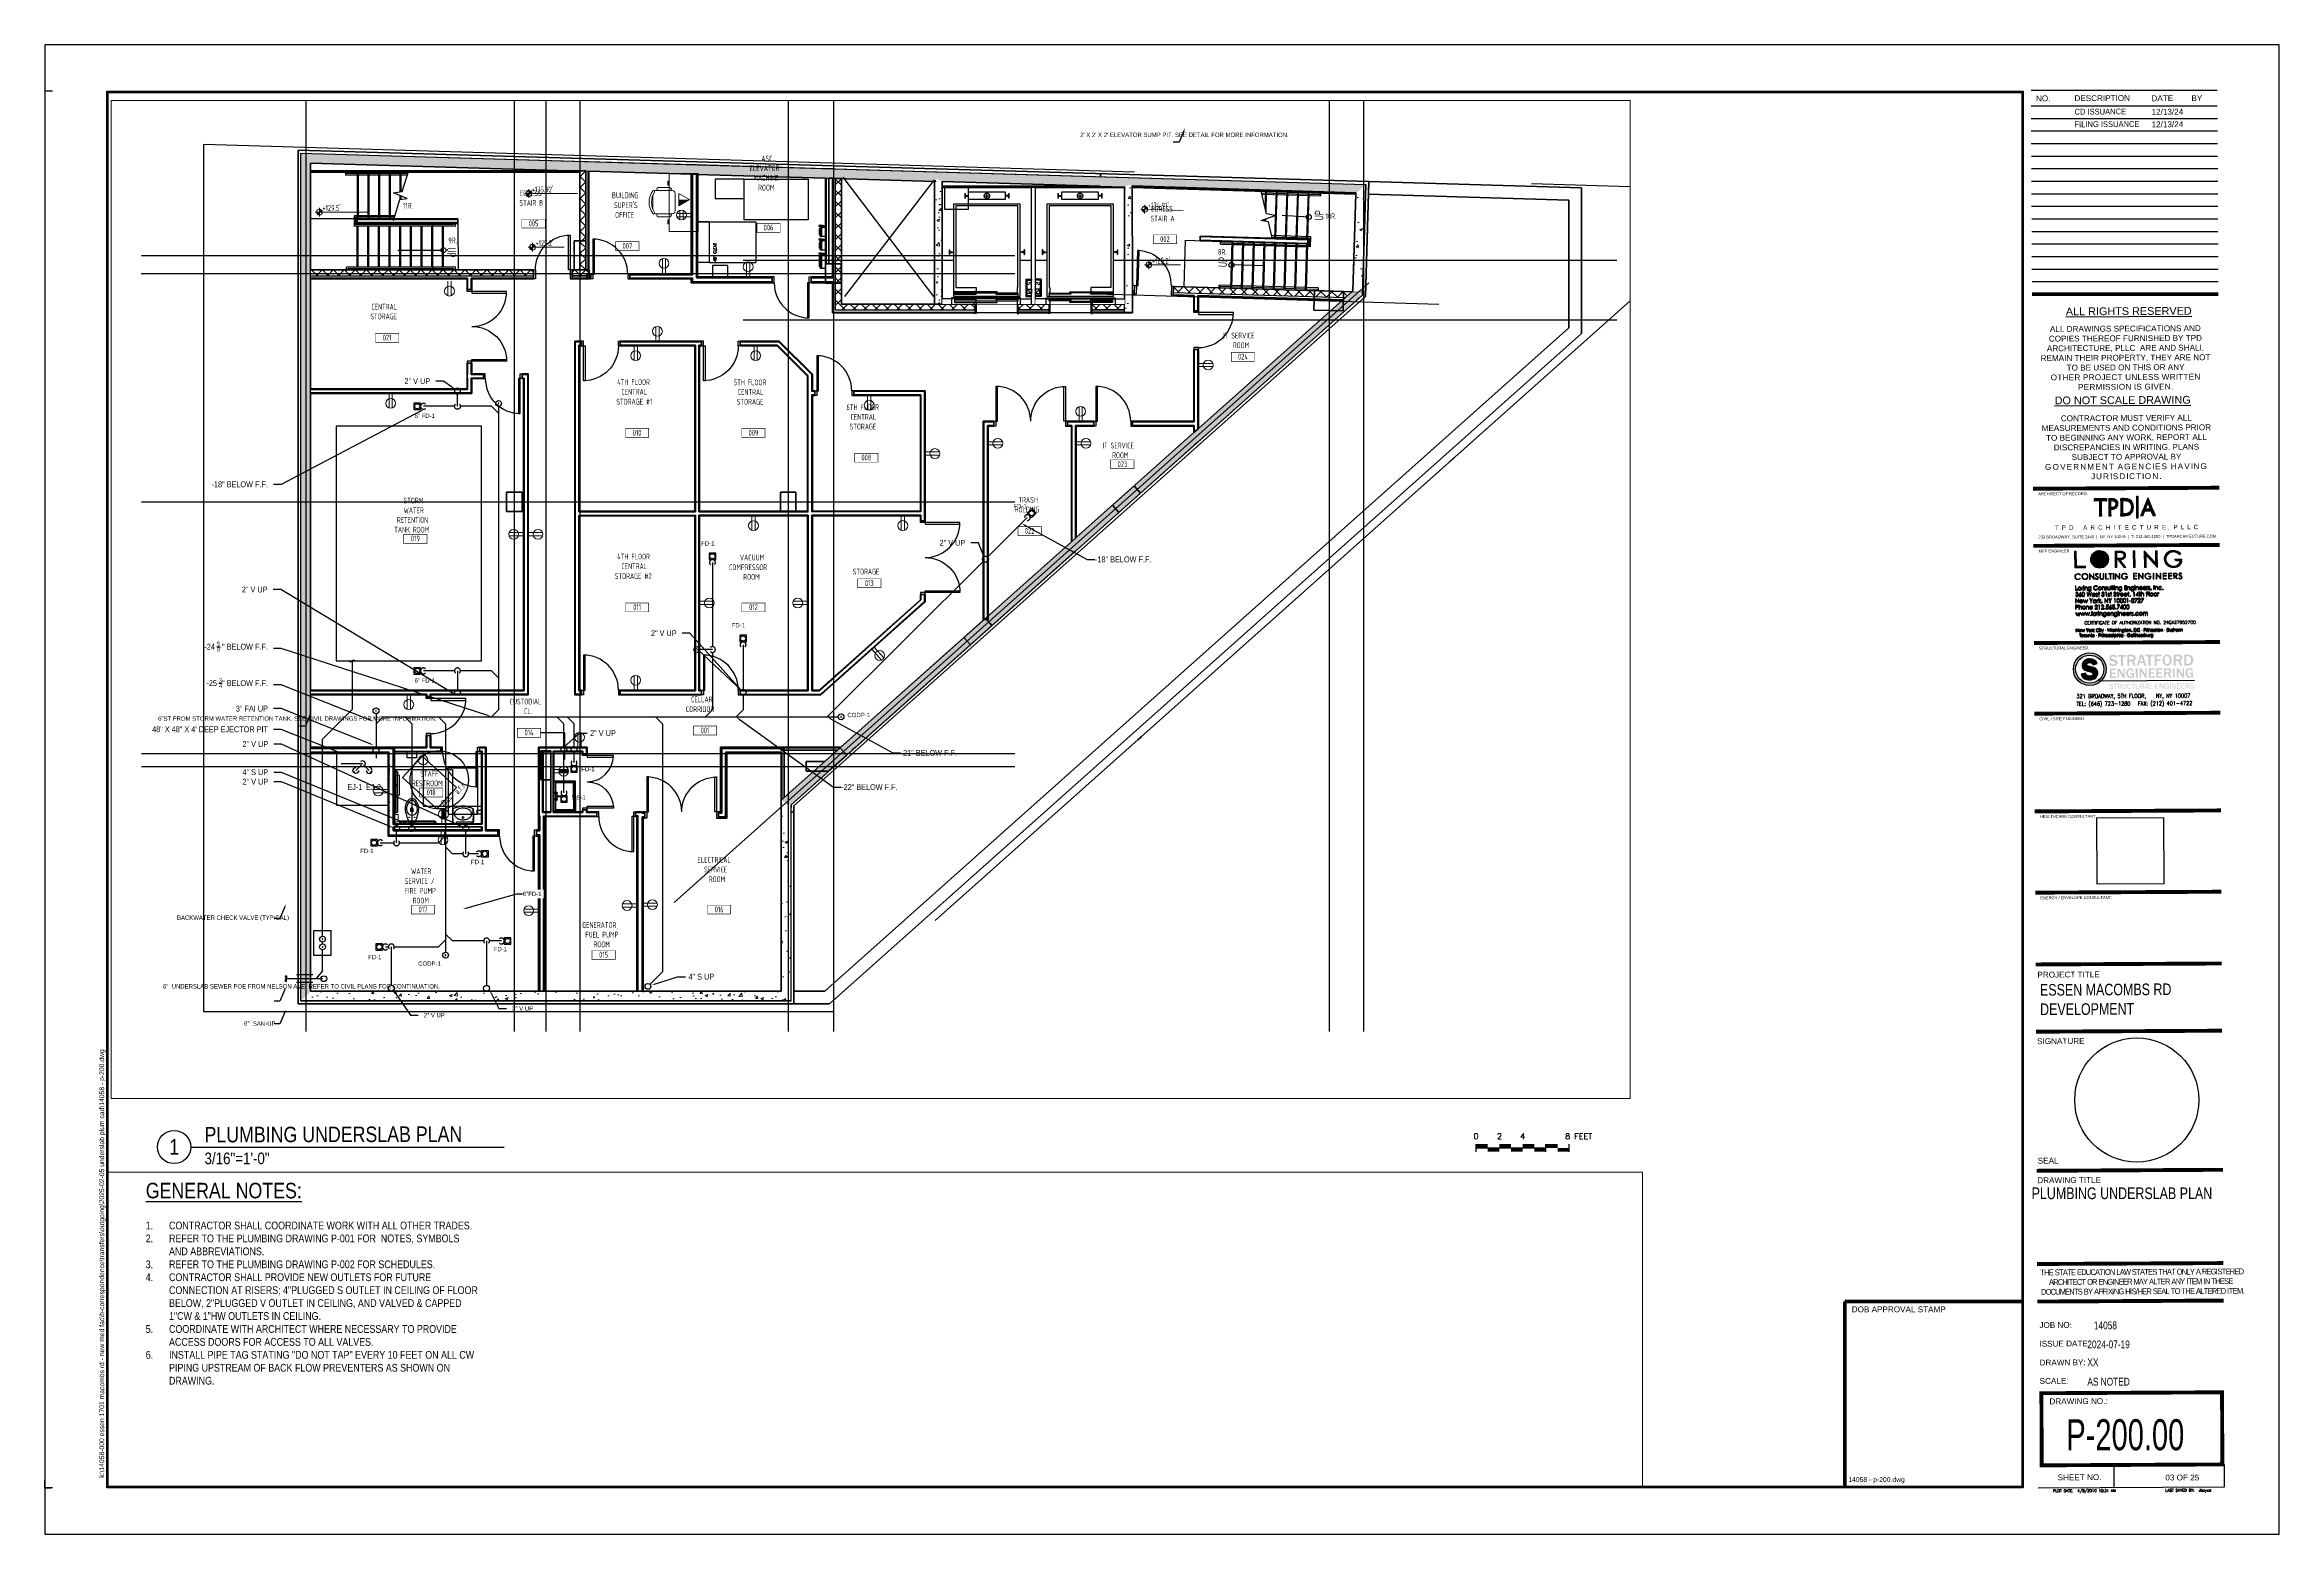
# Paper-space layout 'P-200' of a CAD drawing. Header units: inches. Extents: x -0.1 to 35.9, y -0.1 to 23.9.
# The model-space entities are those that its viewports show. They can reach past a viewport. Long polylines and large blocks are cut down to what shows.
import ezdxf
from ezdxf import colors
from ezdxf.entities.mleader import LeaderData, LeaderLine
from ezdxf.enums import TextEntityAlignment as Align
from ezdxf.math import Vec2, Vec3

# ---------------------------------------------------------------- set-up
doc = ezdxf.new("R2010")
doc.units = ezdxf.units.IN
doc.header["$LTSCALE"] = 0.375
doc.header["$MEASUREMENT"] = 0
doc.set_wipeout_variables(frame=1)
for name, pattern in [('DASHDOT', [1, 0.5, -0.25, 0, -0.25]), ('HIDDEN', [0.375, 0.25, -0.125]), ('HIDDEN2', [0.225, 0.125, -0.1]), ('P-VENT', [0.56, 0.4, -0.16]), ('PHANTOM2', [1.25, 0.625, -0.125, 0.125, -0.125, 0.125, -0.125]), ('UPIPING', [1.12, 1, -0.12]), ('UPIPINGX2', [1.75, 1.5, -0.25])]:
    doc.linetypes.add(name, pattern=pattern)
for name, color, linetype, lineweight in [('0-5', 7, 'Continuous', 50), ('24x36_Title Block$0$A-Anno-Dims', 2, 'Continuous', 25), ('A-Anno-Dims', 8, 'Continuous', 25), ('A-Area-Spce-Iden', 8, 'Continuous', 25), ('A-Area-Spce-Iden @ 32', 8, 'Continuous', 25), ('A-Area-Spce-Iden @ 64', 8, 'Continuous', 25), ('A-Elev-Fine', 8, 'Continuous', 18), ('A-Wall', 3, 'Continuous', 50), ('A-Wall-Open', 8, 'Continuous', 25), ('E-Comm', 8, 'Continuous', 18), ('E-Comm @ 24', 8, 'Continuous', 18), ('E-Comm @ 32', 8, 'Continuous', 18), ('E-Comm @ 64', 8, 'Continuous', 18), ('E-Wall-Powr', 8, 'Continuous', 18), ('E-Wall-Powr @ 24', 8, 'Continuous', 18), ('E-Wall-Powr @ 32', 8, 'Continuous', 18), ('E-Wall-Powr @ 64', 8, 'Continuous', 18), ('I-Furn', 8, 'Continuous', 18), ('P-Flor-Fixt', 8, 'Continuous', 25), ('S-Cols', 8, 'Continuous', 35)]:
    doc.layers.add(name, color=color, linetype=linetype, lineweight=lineweight)
for name, color, linetype in [('24x36_Title Block$0$A-Anno-Ttlb-Bord', 4, 'Continuous'), ('24x36_Title Block$0$A-Anno-Ttlb-Fields', 3, 'Continuous'), ('24x36_Title Block$0$A-Anno-Ttlb-Fine', 161, 'Continuous'), ('24x36_Title Block$0$A-Anno-Ttlb-Spcl', 31, 'Continuous'), ('24x36_Title Block$0$A-Anno-Ttlb-Text', 31, 'Continuous'), ('24x36_Title Block$0$Layer 1', 7, 'Continuous'), ('A-ADA-Clearance', 8, 'HIDDEN2'), ('A-Anno-Ttlb-Fields', 3, 'Continuous'), ('A-Anno-Ttlb-Text', 31, 'Continuous'), ('A-Col-Grid', 8, 'PHANTOM2'), ('A-Door', 8, 'Continuous'), ('A-Flor-Strs', 8, 'Continuous'), ('A-Property Line', 8, 'PHANTOM2'), ('G-ANNO-REFR-N', 8, 'Continuous'), ('G-ANNO-TTLB-N', 2, 'Continuous'), ('P-ANNO-KEYN-N', 2, 'Continuous'), ('P-Fixt-Accessory', 8, 'Continuous'), ('P-N', 3, 'Continuous'), ('P-N @ 1', 3, 'Continuous'), ('P-N @ 32', 3, 'Continuous'), ('P-N @ 48', 3, 'Continuous'), ('P-N @ 64', 3, 'Continuous'), ('P-N @ 96', 3, 'Continuous'), ('P-SANR-PIPE-N', 150, 'Continuous'), ('P-SANR-PIPE-N @ 1', 150, 'Continuous'), ('P-SANR-PIPE-N @ 32', 150, 'Continuous'), ('P-SANR-PIPE-N @ 64', 150, 'Continuous'), ('P-SANR-PIPU-N', 201, 'UPIPINGX2'), ('P-SANR-PIPU-N @ 64', 201, 'UPIPINGX2'), ('P-SANR-VENT-N', 201, 'P-VENT'), ('P-SANR-VENT-N @ 64', 201, 'P-VENT'), ('P-STRM-PIPE-N', 5, 'Continuous'), ('S-NEW_COLUMN', 8, 'Continuous'), ('vda_Obj', 8, 'Continuous'), ('vda_Wall', 8, 'Continuous'), ('vda_X', 8, 'HIDDEN'), ('X-G-SCAL', 2, 'Continuous'), ('X-G-TEXT', 2, 'Continuous')]:
    doc.layers.add(name, color=color, linetype=linetype)
for name, color, linetype, lineweight, plot in [('G-Anno-Nplt', 8, 'Continuous', 18, False), ('G-Anno-Nplt @ 32', 8, 'Continuous', 18, False), ('G-Anno-Nplt @ 64', 8, 'Continuous', 18, False)]:
    doc.layers.add(name, color=color, linetype=linetype, lineweight=lineweight, plot=plot)
doc.styles.add("1-8'' Notes", font='ARIALN.TTF', dxfattribs={"height": 0.125})
doc.styles.add('24x36_Title Block$0$Arial', font='arial.ttf')
doc.styles.add('24x36_Title Block$0$Gill Sans', font='arial.ttf')
doc.styles.add('24x36_Title Block$0$NARROW', font='avg.shx', dxfattribs={"width": 0.8})
doc.styles.add('24x36_Title Block$0$RomanS', font='romans.shx')
doc.styles.add('24x36_Title Block$0$SIMPLEX', font='simplex.shx', dxfattribs={"width": 0.8})
doc.styles.add('24x36_Title Block$0$TITLE1', font='romand')
doc.styles.add("3-32'' Notes", font='ARIALN.TTF', dxfattribs={"height": 0.09375})
doc.styles.add('Arial', font='arial.ttf', dxfattribs={"height": 0.092206})
doc.styles.add('Arial_31', font='arial.ttf', dxfattribs={"height": 1.2})
doc.styles.add('Loring-Text-Notes', font='ARIALN.TTF', dxfattribs={"height": 0.09375})
doc.styles.add('NARROW', font='avg.shx', dxfattribs={"width": 0.8})
doc.styles.add('Romans', font='romans.shx')
doc.styles.add('S', font='ROMANS.shx', dxfattribs={"width": 0.8})
doc.styles.get("Standard").update_dxf_attribs({"font": 'arial.ttf'})
doc.styles.add('TPDE', font='architxt.shx', dxfattribs={"width": 0.75, "height": 0.09375})
doc.styles.add('TPDE Annotative', font='architxt.shx', dxfattribs={"width": 0.75, "height": 0.09375})
doc.styles.add('vda_S', font='romans.shx', dxfattribs={"width": 0.8})
doc.dimstyles.new('TPDE Annotative', dxfattribs={"dimtxt": 0.09375, "dimasz": 0.09375, "dimexe": 0.0625, "dimexo": 0.0625, "dimgap": 0.03125, "dimtad": 1, "dimdec": 4, "dimzin": 3, "dimdsep": 46, "dimlunit": 4, "dimtxsty": 'TPDE Annotative', "dimblk": 'ARCHTICK', "dimcen": 0.09375, "dimdle": 0.0625, "dimclrd": 1, "dimclre": 1, "dimclrt": 256, "dimazin": 2, "dimtfac": 0.75, "dimtdec": 4, "dimtix": 1, "dimtmove": 1, "dimatfit": 3, "dimfxl": 1, "dimfrac": 2, "dimtolj": 1, "dimtzin": 0, "dimarcsym": 0})
picture_1 = doc.add_image_def('image1.png', size_in_pixel=(1801, 1800))
pattern_1 = [(360, (-3428.9355, -5710.221), (0.06, 6), [0.06, -6]), (10, (-3427.0155, -5710.101), (-0.9828006, 5.9192654), [0.06, -6]), (20, (-3428.0955, -5708.781), (-1.9957393, 5.658677), [0.06, -6]), (30, (-3426.7755, -5707.821), (-2.9480385, 5.2261524), [0.06, -6]), (40, (-3428.3355, -5707.461), (-3.810763, 4.634834), [0.06, -6]), (50, (-3427.8555, -5706.021), (-4.5576994, 3.9026883), [0.06, -6]), (60, (-3428.6955, -5704.941), (-5.1661524, 3.0519615), [0.06, -6]), (70, (-3426.7755, -5705.061), (-5.6176345, 2.1085024), [0.06, -6]), (80, (-3425.3355, -5704.821), (-5.8984276, 1.1009775), [0.06, -6]), (90, (-3424.6155, -5706.261), (-6, 0.06), [0.06, -6]), (100, (-3423.4155, -5706.381), (-5.9192654, -0.9828006), [0.06, -6]), (110, (-3423.4155, -5708.541), (-5.658677, -1.9957393), [0.06, -6]), (120, (-3424.4955, -5709.261), (-5.2261524, -2.9480385), [0.06, -6]), (130, (-3426.1755, -5708.901), (-4.634834, -3.810763), [0.06, -6]), (140, (-3425.0955, -5707.821), (-3.9026883, -4.5576994), [0.06, -6]), (150, (-3426.1755, -5706.741), (-3.0519615, -5.1661524), [0.06, -6]), (160, (-3423.6555, -5710.101), (-2.1085024, -5.6176345), [0.06, -6])]
pattern_2 = [(3e-13, (-3428.9355, -5710.221), (0.06, 6), [0.06, -6]), (10, (-3427.0155, -5710.101), (-0.9828006, 5.9192654), [0.06, -6]), (20, (-3428.0955, -5708.781), (-1.9957393, 5.658677), [0.06, -6]), (30, (-3426.7755, -5707.821), (-2.9480385, 5.2261524), [0.06, -6]), (40, (-3428.3355, -5707.461), (-3.810763, 4.634834), [0.06, -6]), (50, (-3427.8555, -5706.021), (-4.5576994, 3.9026883), [0.06, -6]), (60, (-3428.6955, -5704.941), (-5.1661524, 3.0519615), [0.06, -6]), (70, (-3426.7755, -5705.061), (-5.6176345, 2.1085024), [0.06, -6]), (80, (-3425.3355, -5704.821), (-5.8984276, 1.1009775), [0.06, -6]), (90, (-3424.6155, -5706.261), (-6, 0.06), [0.06, -6]), (100, (-3423.4155, -5706.381), (-5.9192654, -0.9828006), [0.06, -6]), (110, (-3423.4155, -5708.541), (-5.658677, -1.9957393), [0.06, -6]), (120, (-3424.4955, -5709.261), (-5.2261524, -2.9480385), [0.06, -6]), (130, (-3426.1755, -5708.901), (-4.634834, -3.810763), [0.06, -6]), (140, (-3425.0955, -5707.821), (-3.9026883, -4.5576994), [0.06, -6]), (150, (-3426.1755, -5706.741), (-3.0519615, -5.1661524), [0.06, -6]), (160, (-3423.6555, -5710.101), (-2.1085024, -5.6176345), [0.06, -6])]
pattern_3 = [(360, (-3428.9355, -5710.221), (0.06, 6), [0.06, -6]), (10, (-3427.0155, -5710.101), (-0.9828006, 5.9192654), [0.06, -6]), (20, (-3428.0955, -5708.781), (-1.9957393, 5.658677), [0.06, -6]), (30, (-3426.7755, -5707.821), (-2.9480385, 5.2261524), [0.06, -6]), (40, (-3428.3355, -5707.461), (-3.810763, 4.634834), [0.06, -6]), (50, (-3427.8555, -5706.021), (-4.5576994, 3.9026883), [0.06, -6]), (60, (-3428.6955, -5704.941), (-5.1661524, 3.0519615), [0.06, -6]), (70, (-3426.7755, -5705.061), (-5.6176345, 2.1085024), [0.06, -6]), (80, (-3425.3355, -5704.821), (-5.8984276, 1.1009775), [0.06, -6]), (90, (-3424.6155, -5706.261), (-6, 0.06), [0.06, -6]), (100, (-3423.4155, -5706.381), (-5.9192654, -0.9828006), [0.06, -6]), (110, (-3423.4155, -5708.541), (-5.658677, -1.9957393), [0.06, -6]), (120, (-3424.4955, -5709.261), (-5.2261524, -2.9480385), [0.06, -6]), (130, (-3426.1755, -5708.901), (-4.634834, -3.810763), [0.06, -6]), (140, (-3425.0955, -5707.821), (-3.9026883, -4.5576994), [0.06, -6]), (150, (-3426.1755, -5706.741), (-3.0519615, -5.1661524), [0.06, -6]), (160, (-3423.6555, -5710.101), (-2.1085024, -5.6176345), [0.06, -6])]
pattern_4 = [(0, (-3428.9355, -5710.221), (0.06, 6), [0.06, -6]), (10, (-3427.0155, -5710.101), (-0.9828006, 5.9192654), [0.06, -6]), (20, (-3428.0955, -5708.781), (-1.9957393, 5.658677), [0.06, -6]), (30, (-3426.7755, -5707.821), (-2.9480385, 5.2261524), [0.06, -6]), (40, (-3428.3355, -5707.461), (-3.810763, 4.634834), [0.06, -6]), (50, (-3427.8555, -5706.021), (-4.5576994, 3.9026883), [0.06, -6]), (60, (-3428.6955, -5704.941), (-5.1661524, 3.0519615), [0.06, -6]), (70, (-3426.7755, -5705.061), (-5.6176345, 2.1085024), [0.06, -6]), (80, (-3425.3355, -5704.821), (-5.8984276, 1.1009775), [0.06, -6]), (90, (-3424.6155, -5706.261), (-6, 0.06), [0.06, -6]), (100, (-3423.4155, -5706.381), (-5.9192654, -0.9828006), [0.06, -6]), (110, (-3423.4155, -5708.541), (-5.658677, -1.9957393), [0.06, -6]), (120, (-3424.4955, -5709.261), (-5.2261524, -2.9480385), [0.06, -6]), (130, (-3426.1755, -5708.901), (-4.634834, -3.810763), [0.06, -6]), (140, (-3425.0955, -5707.821), (-3.9026883, -4.5576994), [0.06, -6]), (150, (-3426.1755, -5706.741), (-3.0519615, -5.1661524), [0.06, -6]), (160, (-3423.6555, -5710.101), (-2.1085024, -5.6176345), [0.06, -6])]
pattern_5 = [(4e-13, (-3428.9355, -5710.221), (0.06, 6), [0.06, -6]), (10, (-3427.0155, -5710.101), (-0.9828006, 5.9192654), [0.06, -6]), (20, (-3428.0955, -5708.781), (-1.9957393, 5.658677), [0.06, -6]), (30, (-3426.7755, -5707.821), (-2.9480385, 5.2261524), [0.06, -6]), (40, (-3428.3355, -5707.461), (-3.810763, 4.634834), [0.06, -6]), (50, (-3427.8555, -5706.021), (-4.5576994, 3.9026883), [0.06, -6]), (60, (-3428.6955, -5704.941), (-5.1661524, 3.0519615), [0.06, -6]), (70, (-3426.7755, -5705.061), (-5.6176345, 2.1085024), [0.06, -6]), (80, (-3425.3355, -5704.821), (-5.8984276, 1.1009775), [0.06, -6]), (90, (-3424.6155, -5706.261), (-6, 0.06), [0.06, -6]), (100, (-3423.4155, -5706.381), (-5.9192654, -0.9828006), [0.06, -6]), (110, (-3423.4155, -5708.541), (-5.658677, -1.9957393), [0.06, -6]), (120, (-3424.4955, -5709.261), (-5.2261524, -2.9480385), [0.06, -6]), (130, (-3426.1755, -5708.901), (-4.634834, -3.810763), [0.06, -6]), (140, (-3425.0955, -5707.821), (-3.9026883, -4.5576994), [0.06, -6]), (150, (-3426.1755, -5706.741), (-3.0519615, -5.1661524), [0.06, -6]), (160, (-3423.6555, -5710.101), (-2.1085024, -5.6176345), [0.06, -6])]
pattern_6 = [(1e-13, (-3428.9355, -5710.221), (0.06, 6), [0.06, -6]), (10, (-3427.0155, -5710.101), (-0.9828006, 5.9192654), [0.06, -6]), (20, (-3428.0955, -5708.781), (-1.9957393, 5.658677), [0.06, -6]), (30, (-3426.7755, -5707.821), (-2.9480385, 5.2261524), [0.06, -6]), (40, (-3428.3355, -5707.461), (-3.810763, 4.634834), [0.06, -6]), (50, (-3427.8555, -5706.021), (-4.5576994, 3.9026883), [0.06, -6]), (60, (-3428.6955, -5704.941), (-5.1661524, 3.0519615), [0.06, -6]), (70, (-3426.7755, -5705.061), (-5.6176345, 2.1085024), [0.06, -6]), (80, (-3425.3355, -5704.821), (-5.8984276, 1.1009775), [0.06, -6]), (90, (-3424.6155, -5706.261), (-6, 0.06), [0.06, -6]), (100, (-3423.4155, -5706.381), (-5.9192654, -0.9828006), [0.06, -6]), (110, (-3423.4155, -5708.541), (-5.658677, -1.9957393), [0.06, -6]), (120, (-3424.4955, -5709.261), (-5.2261524, -2.9480385), [0.06, -6]), (130, (-3426.1755, -5708.901), (-4.634834, -3.810763), [0.06, -6]), (140, (-3425.0955, -5707.821), (-3.9026883, -4.5576994), [0.06, -6]), (150, (-3426.1755, -5706.741), (-3.0519615, -5.1661524), [0.06, -6]), (160, (-3423.6555, -5710.101), (-2.1085024, -5.6176345), [0.06, -6])]
pattern_7 = [(360, (-3428.9355, -5710.221), (0.06, 6), [0.06, -6]), (10, (-3427.0155, -5710.101), (-0.9828006, 5.9192654), [0.06, -6]), (20, (-3428.0955, -5708.781), (-1.9957393, 5.658677), [0.06, -6]), (30, (-3426.7755, -5707.821), (-2.9480385, 5.2261524), [0.06, -6]), (40, (-3428.3355, -5707.461), (-3.810763, 4.634834), [0.06, -6]), (50, (-3427.8555, -5706.021), (-4.5576994, 3.9026883), [0.06, -6]), (60, (-3428.6955, -5704.941), (-5.1661524, 3.0519615), [0.06, -6]), (70, (-3426.7755, -5705.061), (-5.6176345, 2.1085024), [0.06, -6]), (80, (-3425.3355, -5704.821), (-5.8984276, 1.1009775), [0.06, -6]), (90, (-3424.6155, -5706.261), (-6, 0.06), [0.06, -6]), (100, (-3423.4155, -5706.381), (-5.9192654, -0.9828006), [0.06, -6]), (110, (-3423.4155, -5708.541), (-5.658677, -1.9957393), [0.06, -6]), (120, (-3424.4955, -5709.261), (-5.2261524, -2.9480385), [0.06, -6]), (130, (-3426.1755, -5708.901), (-4.634834, -3.810763), [0.06, -6]), (140, (-3425.0955, -5707.821), (-3.9026883, -4.5576994), [0.06, -6]), (150, (-3426.1755, -5706.741), (-3.0519615, -5.1661524), [0.06, -6]), (160, (-3423.6555, -5710.101), (-2.1085024, -5.6176345), [0.06, -6])]
pattern_8 = [(360, (-3428.9355, -5710.221), (0.06, 6), [0.06, -6]), (10, (-3427.0155, -5710.101), (-0.9828006, 5.9192654), [0.06, -6]), (20, (-3428.0955, -5708.781), (-1.9957393, 5.658677), [0.06, -6]), (30, (-3426.7755, -5707.821), (-2.9480385, 5.2261524), [0.06, -6]), (40, (-3428.3355, -5707.461), (-3.810763, 4.634834), [0.06, -6]), (50, (-3427.8555, -5706.021), (-4.5576994, 3.9026883), [0.06, -6]), (60, (-3428.6955, -5704.941), (-5.1661524, 3.0519615), [0.06, -6]), (70, (-3426.7755, -5705.061), (-5.6176345, 2.1085024), [0.06, -6]), (80, (-3425.3355, -5704.821), (-5.8984276, 1.1009775), [0.06, -6]), (90, (-3424.6155, -5706.261), (-6, 0.06), [0.06, -6]), (100, (-3423.4155, -5706.381), (-5.9192654, -0.9828006), [0.06, -6]), (110, (-3423.4155, -5708.541), (-5.658677, -1.9957393), [0.06, -6]), (120, (-3424.4955, -5709.261), (-5.2261524, -2.9480385), [0.06, -6]), (130, (-3426.1755, -5708.901), (-4.634834, -3.810763), [0.06, -6]), (140, (-3425.0955, -5707.821), (-3.9026883, -4.5576994), [0.06, -6]), (150, (-3426.1755, -5706.741), (-3.0519615, -5.1661524), [0.06, -6]), (160, (-3423.6555, -5710.101), (-2.1085024, -5.6176345), [0.06, -6])]
pattern_9 = [(360, (-3428.9355, -5710.221), (0.06, 6), [0.06, -6]), (10, (-3427.0155, -5710.101), (-0.9828006, 5.9192654), [0.06, -6]), (20, (-3428.0955, -5708.781), (-1.9957393, 5.658677), [0.06, -6]), (30, (-3426.7755, -5707.821), (-2.9480385, 5.2261524), [0.06, -6]), (40, (-3428.3355, -5707.461), (-3.810763, 4.634834), [0.06, -6]), (50, (-3427.8555, -5706.021), (-4.5576994, 3.9026883), [0.06, -6]), (60, (-3428.6955, -5704.941), (-5.1661524, 3.0519615), [0.06, -6]), (70, (-3426.7755, -5705.061), (-5.6176345, 2.1085024), [0.06, -6]), (80, (-3425.3355, -5704.821), (-5.8984276, 1.1009775), [0.06, -6]), (90, (-3424.6155, -5706.261), (-6, 0.06), [0.06, -6]), (100, (-3423.4155, -5706.381), (-5.9192654, -0.9828006), [0.06, -6]), (110, (-3423.4155, -5708.541), (-5.658677, -1.9957393), [0.06, -6]), (120, (-3424.4955, -5709.261), (-5.2261524, -2.9480385), [0.06, -6]), (130, (-3426.1755, -5708.901), (-4.634834, -3.810763), [0.06, -6]), (140, (-3425.0955, -5707.821), (-3.9026883, -4.5576994), [0.06, -6]), (150, (-3426.1755, -5706.741), (-3.0519615, -5.1661524), [0.06, -6]), (160, (-3423.6555, -5710.101), (-2.1085024, -5.6176345), [0.06, -6])]
pattern_10 = [(1e-14, (-3428.9355, -5710.221), (0.06, 6), [0.06, -6]), (10, (-3427.0155, -5710.101), (-0.9828006, 5.9192654), [0.06, -6]), (20, (-3428.0955, -5708.781), (-1.9957393, 5.658677), [0.06, -6]), (30, (-3426.7755, -5707.821), (-2.9480385, 5.2261524), [0.06, -6]), (40, (-3428.3355, -5707.461), (-3.810763, 4.634834), [0.06, -6]), (50, (-3427.8555, -5706.021), (-4.5576994, 3.9026883), [0.06, -6]), (60, (-3428.6955, -5704.941), (-5.1661524, 3.0519615), [0.06, -6]), (70, (-3426.7755, -5705.061), (-5.6176345, 2.1085024), [0.06, -6]), (80, (-3425.3355, -5704.821), (-5.8984276, 1.1009775), [0.06, -6]), (90, (-3424.6155, -5706.261), (-6, 0.06), [0.06, -6]), (100, (-3423.4155, -5706.381), (-5.9192654, -0.9828006), [0.06, -6]), (110, (-3423.4155, -5708.541), (-5.658677, -1.9957393), [0.06, -6]), (120, (-3424.4955, -5709.261), (-5.2261524, -2.9480385), [0.06, -6]), (130, (-3426.1755, -5708.901), (-4.634834, -3.810763), [0.06, -6]), (140, (-3425.0955, -5707.821), (-3.9026883, -4.5576994), [0.06, -6]), (150, (-3426.1755, -5706.741), (-3.0519615, -5.1661524), [0.06, -6]), (160, (-3423.6555, -5710.101), (-2.1085024, -5.6176345), [0.06, -6])]
pattern_11 = [(360, (-3428.9355, -5710.221), (0.06, 6), [0.06, -6]), (10, (-3427.0155, -5710.101), (-0.9828006, 5.9192654), [0.06, -6]), (20, (-3428.0955, -5708.781), (-1.9957393, 5.658677), [0.06, -6]), (30, (-3426.7755, -5707.821), (-2.9480385, 5.2261524), [0.06, -6]), (40, (-3428.3355, -5707.461), (-3.810763, 4.634834), [0.06, -6]), (50, (-3427.8555, -5706.021), (-4.5576994, 3.9026883), [0.06, -6]), (60, (-3428.6955, -5704.941), (-5.1661524, 3.0519615), [0.06, -6]), (70, (-3426.7755, -5705.061), (-5.6176345, 2.1085024), [0.06, -6]), (80, (-3425.3355, -5704.821), (-5.8984276, 1.1009775), [0.06, -6]), (90, (-3424.6155, -5706.261), (-6, 0.06), [0.06, -6]), (100, (-3423.4155, -5706.381), (-5.9192654, -0.9828006), [0.06, -6]), (110, (-3423.4155, -5708.541), (-5.658677, -1.9957393), [0.06, -6]), (120, (-3424.4955, -5709.261), (-5.2261524, -2.9480385), [0.06, -6]), (130, (-3426.1755, -5708.901), (-4.634834, -3.810763), [0.06, -6]), (140, (-3425.0955, -5707.821), (-3.9026883, -4.5576994), [0.06, -6]), (150, (-3426.1755, -5706.741), (-3.0519615, -5.1661524), [0.06, -6]), (160, (-3423.6555, -5710.101), (-2.1085024, -5.6176345), [0.06, -6])]
pattern_12 = [(360, (-3428.9355, -5710.221), (0.06, 6), [0.06, -6]), (10, (-3427.0155, -5710.101), (-0.9828006, 5.9192654), [0.06, -6]), (20, (-3428.0955, -5708.781), (-1.9957393, 5.658677), [0.06, -6]), (30, (-3426.7755, -5707.821), (-2.9480385, 5.2261524), [0.06, -6]), (40, (-3428.3355, -5707.461), (-3.810763, 4.634834), [0.06, -6]), (50, (-3427.8555, -5706.021), (-4.5576994, 3.9026883), [0.06, -6]), (60, (-3428.6955, -5704.941), (-5.1661524, 3.0519615), [0.06, -6]), (70, (-3426.7755, -5705.061), (-5.6176345, 2.1085024), [0.06, -6]), (80, (-3425.3355, -5704.821), (-5.8984276, 1.1009775), [0.06, -6]), (90, (-3424.6155, -5706.261), (-6, 0.06), [0.06, -6]), (100, (-3423.4155, -5706.381), (-5.9192654, -0.9828006), [0.06, -6]), (110, (-3423.4155, -5708.541), (-5.658677, -1.9957393), [0.06, -6]), (120, (-3424.4955, -5709.261), (-5.2261524, -2.9480385), [0.06, -6]), (130, (-3426.1755, -5708.901), (-4.634834, -3.810763), [0.06, -6]), (140, (-3425.0955, -5707.821), (-3.9026883, -4.5576994), [0.06, -6]), (150, (-3426.1755, -5706.741), (-3.0519615, -5.1661524), [0.06, -6]), (160, (-3423.6555, -5710.101), (-2.1085024, -5.6176345), [0.06, -6])]
pattern_13 = [(1e-13, (-3428.9355, -5710.221), (0.06, 6), [0.06, -6]), (10, (-3427.0155, -5710.101), (-0.9828006, 5.9192654), [0.06, -6]), (20, (-3428.0955, -5708.781), (-1.9957393, 5.658677), [0.06, -6]), (30, (-3426.7755, -5707.821), (-2.9480385, 5.2261524), [0.06, -6]), (40, (-3428.3355, -5707.461), (-3.810763, 4.634834), [0.06, -6]), (50, (-3427.8555, -5706.021), (-4.5576994, 3.9026883), [0.06, -6]), (60, (-3428.6955, -5704.941), (-5.1661524, 3.0519615), [0.06, -6]), (70, (-3426.7755, -5705.061), (-5.6176345, 2.1085024), [0.06, -6]), (80, (-3425.3355, -5704.821), (-5.8984276, 1.1009775), [0.06, -6]), (90, (-3424.6155, -5706.261), (-6, 0.06), [0.06, -6]), (100, (-3423.4155, -5706.381), (-5.9192654, -0.9828006), [0.06, -6]), (110, (-3423.4155, -5708.541), (-5.658677, -1.9957393), [0.06, -6]), (120, (-3424.4955, -5709.261), (-5.2261524, -2.9480385), [0.06, -6]), (130, (-3426.1755, -5708.901), (-4.634834, -3.810763), [0.06, -6]), (140, (-3425.0955, -5707.821), (-3.9026883, -4.5576994), [0.06, -6]), (150, (-3426.1755, -5706.741), (-3.0519615, -5.1661524), [0.06, -6]), (160, (-3423.6555, -5710.101), (-2.1085024, -5.6176345), [0.06, -6])]
pattern_14 = [(4e-13, (-3428.9355, -5710.221), (0.06, 6), [0.06, -6]), (10, (-3427.0155, -5710.101), (-0.9828006, 5.9192654), [0.06, -6]), (20, (-3428.0955, -5708.781), (-1.9957393, 5.658677), [0.06, -6]), (30, (-3426.7755, -5707.821), (-2.9480385, 5.2261524), [0.06, -6]), (40, (-3428.3355, -5707.461), (-3.810763, 4.634834), [0.06, -6]), (50, (-3427.8555, -5706.021), (-4.5576994, 3.9026883), [0.06, -6]), (60, (-3428.6955, -5704.941), (-5.1661524, 3.0519615), [0.06, -6]), (70, (-3426.7755, -5705.061), (-5.6176345, 2.1085024), [0.06, -6]), (80, (-3425.3355, -5704.821), (-5.8984276, 1.1009775), [0.06, -6]), (90, (-3424.6155, -5706.261), (-6, 0.06), [0.06, -6]), (100, (-3423.4155, -5706.381), (-5.9192654, -0.9828006), [0.06, -6]), (110, (-3423.4155, -5708.541), (-5.658677, -1.9957393), [0.06, -6]), (120, (-3424.4955, -5709.261), (-5.2261524, -2.9480385), [0.06, -6]), (130, (-3426.1755, -5708.901), (-4.634834, -3.810763), [0.06, -6]), (140, (-3425.0955, -5707.821), (-3.9026883, -4.5576994), [0.06, -6]), (150, (-3426.1755, -5706.741), (-3.0519615, -5.1661524), [0.06, -6]), (160, (-3423.6555, -5710.101), (-2.1085024, -5.6176345), [0.06, -6])]
pattern_15 = [(360, (-3428.9355, -5710.221), (0.06, 6), [0.06, -6]), (10, (-3427.0155, -5710.101), (-0.9828006, 5.9192654), [0.06, -6]), (20, (-3428.0955, -5708.781), (-1.9957393, 5.658677), [0.06, -6]), (30, (-3426.7755, -5707.821), (-2.9480385, 5.2261524), [0.06, -6]), (40, (-3428.3355, -5707.461), (-3.810763, 4.634834), [0.06, -6]), (50, (-3427.8555, -5706.021), (-4.5576994, 3.9026883), [0.06, -6]), (60, (-3428.6955, -5704.941), (-5.1661524, 3.0519615), [0.06, -6]), (70, (-3426.7755, -5705.061), (-5.6176345, 2.1085024), [0.06, -6]), (80, (-3425.3355, -5704.821), (-5.8984276, 1.1009775), [0.06, -6]), (90, (-3424.6155, -5706.261), (-6, 0.06), [0.06, -6]), (100, (-3423.4155, -5706.381), (-5.9192654, -0.9828006), [0.06, -6]), (110, (-3423.4155, -5708.541), (-5.658677, -1.9957393), [0.06, -6]), (120, (-3424.4955, -5709.261), (-5.2261524, -2.9480385), [0.06, -6]), (130, (-3426.1755, -5708.901), (-4.634834, -3.810763), [0.06, -6]), (140, (-3425.0955, -5707.821), (-3.9026883, -4.5576994), [0.06, -6]), (150, (-3426.1755, -5706.741), (-3.0519615, -5.1661524), [0.06, -6]), (160, (-3423.6555, -5710.101), (-2.1085024, -5.6176345), [0.06, -6])]
pattern_16 = [(360, (-3428.9355, -5710.221), (0.06, 6), [0.06, -6]), (10, (-3427.0155, -5710.101), (-0.9828006, 5.9192654), [0.06, -6]), (20, (-3428.0955, -5708.781), (-1.9957393, 5.658677), [0.06, -6]), (30, (-3426.7755, -5707.821), (-2.9480385, 5.2261524), [0.06, -6]), (40, (-3428.3355, -5707.461), (-3.810763, 4.634834), [0.06, -6]), (50, (-3427.8555, -5706.021), (-4.5576994, 3.9026883), [0.06, -6]), (60, (-3428.6955, -5704.941), (-5.1661524, 3.0519615), [0.06, -6]), (70, (-3426.7755, -5705.061), (-5.6176345, 2.1085024), [0.06, -6]), (80, (-3425.3355, -5704.821), (-5.8984276, 1.1009775), [0.06, -6]), (90, (-3424.6155, -5706.261), (-6, 0.06), [0.06, -6]), (100, (-3423.4155, -5706.381), (-5.9192654, -0.9828006), [0.06, -6]), (110, (-3423.4155, -5708.541), (-5.658677, -1.9957393), [0.06, -6]), (120, (-3424.4955, -5709.261), (-5.2261524, -2.9480385), [0.06, -6]), (130, (-3426.1755, -5708.901), (-4.634834, -3.810763), [0.06, -6]), (140, (-3425.0955, -5707.821), (-3.9026883, -4.5576994), [0.06, -6]), (150, (-3426.1755, -5706.741), (-3.0519615, -5.1661524), [0.06, -6]), (160, (-3423.6555, -5710.101), (-2.1085024, -5.6176345), [0.06, -6])]
pattern_17 = [(360, (-3428.9355, -5710.221), (0.06, 6), [0.06, -6]), (10, (-3427.0155, -5710.101), (-0.9828006, 5.9192654), [0.06, -6]), (20, (-3428.0955, -5708.781), (-1.9957393, 5.658677), [0.06, -6]), (30, (-3426.7755, -5707.821), (-2.9480385, 5.2261524), [0.06, -6]), (40, (-3428.3355, -5707.461), (-3.810763, 4.634834), [0.06, -6]), (50, (-3427.8555, -5706.021), (-4.5576994, 3.9026883), [0.06, -6]), (60, (-3428.6955, -5704.941), (-5.1661524, 3.0519615), [0.06, -6]), (70, (-3426.7755, -5705.061), (-5.6176345, 2.1085024), [0.06, -6]), (80, (-3425.3355, -5704.821), (-5.8984276, 1.1009775), [0.06, -6]), (90, (-3424.6155, -5706.261), (-6, 0.06), [0.06, -6]), (100, (-3423.4155, -5706.381), (-5.9192654, -0.9828006), [0.06, -6]), (110, (-3423.4155, -5708.541), (-5.658677, -1.9957393), [0.06, -6]), (120, (-3424.4955, -5709.261), (-5.2261524, -2.9480385), [0.06, -6]), (130, (-3426.1755, -5708.901), (-4.634834, -3.810763), [0.06, -6]), (140, (-3425.0955, -5707.821), (-3.9026883, -4.5576994), [0.06, -6]), (150, (-3426.1755, -5706.741), (-3.0519615, -5.1661524), [0.06, -6]), (160, (-3423.6555, -5710.101), (-2.1085024, -5.6176345), [0.06, -6])]
pattern_18 = [(7e-13, (-3428.9355, -5710.221), (0.06, 6), [0.06, -6]), (10, (-3427.0155, -5710.101), (-0.9828006, 5.9192654), [0.06, -6]), (20, (-3428.0955, -5708.781), (-1.9957393, 5.658677), [0.06, -6]), (30, (-3426.7755, -5707.821), (-2.9480385, 5.2261524), [0.06, -6]), (40, (-3428.3355, -5707.461), (-3.810763, 4.634834), [0.06, -6]), (50, (-3427.8555, -5706.021), (-4.5576994, 3.9026883), [0.06, -6]), (60, (-3428.6955, -5704.941), (-5.1661524, 3.0519615), [0.06, -6]), (70, (-3426.7755, -5705.061), (-5.6176345, 2.1085024), [0.06, -6]), (80, (-3425.3355, -5704.821), (-5.8984276, 1.1009775), [0.06, -6]), (90, (-3424.6155, -5706.261), (-6, 0.06), [0.06, -6]), (100, (-3423.4155, -5706.381), (-5.9192654, -0.9828006), [0.06, -6]), (110, (-3423.4155, -5708.541), (-5.658677, -1.9957393), [0.06, -6]), (120, (-3424.4955, -5709.261), (-5.2261524, -2.9480385), [0.06, -6]), (130, (-3426.1755, -5708.901), (-4.634834, -3.810763), [0.06, -6]), (140, (-3425.0955, -5707.821), (-3.9026883, -4.5576994), [0.06, -6]), (150, (-3426.1755, -5706.741), (-3.0519615, -5.1661524), [0.06, -6]), (160, (-3423.6555, -5710.101), (-2.1085024, -5.6176345), [0.06, -6])]
pattern_19 = [(360, (-3428.9355, -5710.221), (0.06, 6), [0.06, -6]), (10, (-3427.0155, -5710.101), (-0.9828006, 5.9192654), [0.06, -6]), (20, (-3428.0955, -5708.781), (-1.9957393, 5.658677), [0.06, -6]), (30, (-3426.7755, -5707.821), (-2.9480385, 5.2261524), [0.06, -6]), (40, (-3428.3355, -5707.461), (-3.810763, 4.634834), [0.06, -6]), (50, (-3427.8555, -5706.021), (-4.5576994, 3.9026883), [0.06, -6]), (60, (-3428.6955, -5704.941), (-5.1661524, 3.0519615), [0.06, -6]), (70, (-3426.7755, -5705.061), (-5.6176345, 2.1085024), [0.06, -6]), (80, (-3425.3355, -5704.821), (-5.8984276, 1.1009775), [0.06, -6]), (90, (-3424.6155, -5706.261), (-6, 0.06), [0.06, -6]), (100, (-3423.4155, -5706.381), (-5.9192654, -0.9828006), [0.06, -6]), (110, (-3423.4155, -5708.541), (-5.658677, -1.9957393), [0.06, -6]), (120, (-3424.4955, -5709.261), (-5.2261524, -2.9480385), [0.06, -6]), (130, (-3426.1755, -5708.901), (-4.634834, -3.810763), [0.06, -6]), (140, (-3425.0955, -5707.821), (-3.9026883, -4.5576994), [0.06, -6]), (150, (-3426.1755, -5706.741), (-3.0519615, -5.1661524), [0.06, -6]), (160, (-3423.6555, -5710.101), (-2.1085024, -5.6176345), [0.06, -6])]
pattern_20 = [(360, (-3428.9355, -5710.221), (0.06, 6), [0.06, -6]), (10, (-3427.0155, -5710.101), (-0.9828006, 5.9192654), [0.06, -6]), (20, (-3428.0955, -5708.781), (-1.9957393, 5.658677), [0.06, -6]), (30, (-3426.7755, -5707.821), (-2.9480385, 5.2261524), [0.06, -6]), (40, (-3428.3355, -5707.461), (-3.810763, 4.634834), [0.06, -6]), (50, (-3427.8555, -5706.021), (-4.5576994, 3.9026883), [0.06, -6]), (60, (-3428.6955, -5704.941), (-5.1661524, 3.0519615), [0.06, -6]), (70, (-3426.7755, -5705.061), (-5.6176345, 2.1085024), [0.06, -6]), (80, (-3425.3355, -5704.821), (-5.8984276, 1.1009775), [0.06, -6]), (90, (-3424.6155, -5706.261), (-6, 0.06), [0.06, -6]), (100, (-3423.4155, -5706.381), (-5.9192654, -0.9828006), [0.06, -6]), (110, (-3423.4155, -5708.541), (-5.658677, -1.9957393), [0.06, -6]), (120, (-3424.4955, -5709.261), (-5.2261524, -2.9480385), [0.06, -6]), (130, (-3426.1755, -5708.901), (-4.634834, -3.810763), [0.06, -6]), (140, (-3425.0955, -5707.821), (-3.9026883, -4.5576994), [0.06, -6]), (150, (-3426.1755, -5706.741), (-3.0519615, -5.1661524), [0.06, -6]), (160, (-3423.6555, -5710.101), (-2.1085024, -5.6176345), [0.06, -6])]
pattern_21 = [(0, (-3428.9355, -5710.221), (0.06, 6), [0.06, -6]), (10, (-3427.0155, -5710.101), (-0.9828006, 5.9192654), [0.06, -6]), (20, (-3428.0955, -5708.781), (-1.9957393, 5.658677), [0.06, -6]), (30, (-3426.7755, -5707.821), (-2.9480385, 5.2261524), [0.06, -6]), (40, (-3428.3355, -5707.461), (-3.810763, 4.634834), [0.06, -6]), (50, (-3427.8555, -5706.021), (-4.5576994, 3.9026883), [0.06, -6]), (60, (-3428.6955, -5704.941), (-5.1661524, 3.0519615), [0.06, -6]), (70, (-3426.7755, -5705.061), (-5.6176345, 2.1085024), [0.06, -6]), (80, (-3425.3355, -5704.821), (-5.8984276, 1.1009775), [0.06, -6]), (90, (-3424.6155, -5706.261), (-6, 0.06), [0.06, -6]), (100, (-3423.4155, -5706.381), (-5.9192654, -0.9828006), [0.06, -6]), (110, (-3423.4155, -5708.541), (-5.658677, -1.9957393), [0.06, -6]), (120, (-3424.4955, -5709.261), (-5.2261524, -2.9480385), [0.06, -6]), (130, (-3426.1755, -5708.901), (-4.634834, -3.810763), [0.06, -6]), (140, (-3425.0955, -5707.821), (-3.9026883, -4.5576994), [0.06, -6]), (150, (-3426.1755, -5706.741), (-3.0519615, -5.1661524), [0.06, -6]), (160, (-3423.6555, -5710.101), (-2.1085024, -5.6176345), [0.06, -6])]
pattern_22 = [(360, (-3428.9355, -5710.221), (0.06, 6), [0.06, -6]), (10, (-3427.0155, -5710.101), (-0.9828006, 5.9192654), [0.06, -6]), (20, (-3428.0955, -5708.781), (-1.9957393, 5.658677), [0.06, -6]), (30, (-3426.7755, -5707.821), (-2.9480385, 5.2261524), [0.06, -6]), (40, (-3428.3355, -5707.461), (-3.810763, 4.634834), [0.06, -6]), (50, (-3427.8555, -5706.021), (-4.5576994, 3.9026883), [0.06, -6]), (60, (-3428.6955, -5704.941), (-5.1661524, 3.0519615), [0.06, -6]), (70, (-3426.7755, -5705.061), (-5.6176345, 2.1085024), [0.06, -6]), (80, (-3425.3355, -5704.821), (-5.8984276, 1.1009775), [0.06, -6]), (90, (-3424.6155, -5706.261), (-6, 0.06), [0.06, -6]), (100, (-3423.4155, -5706.381), (-5.9192654, -0.9828006), [0.06, -6]), (110, (-3423.4155, -5708.541), (-5.658677, -1.9957393), [0.06, -6]), (120, (-3424.4955, -5709.261), (-5.2261524, -2.9480385), [0.06, -6]), (130, (-3426.1755, -5708.901), (-4.634834, -3.810763), [0.06, -6]), (140, (-3425.0955, -5707.821), (-3.9026883, -4.5576994), [0.06, -6]), (150, (-3426.1755, -5706.741), (-3.0519615, -5.1661524), [0.06, -6]), (160, (-3423.6555, -5710.101), (-2.1085024, -5.6176345), [0.06, -6])]
pattern_23 = [(360, (-3428.9355, -5710.221), (0.06, 6), [0.06, -6]), (10, (-3427.0155, -5710.101), (-0.9828006, 5.9192654), [0.06, -6]), (20, (-3428.0955, -5708.781), (-1.9957393, 5.658677), [0.06, -6]), (30, (-3426.7755, -5707.821), (-2.9480385, 5.2261524), [0.06, -6]), (40, (-3428.3355, -5707.461), (-3.810763, 4.634834), [0.06, -6]), (50, (-3427.8555, -5706.021), (-4.5576994, 3.9026883), [0.06, -6]), (60, (-3428.6955, -5704.941), (-5.1661524, 3.0519615), [0.06, -6]), (70, (-3426.7755, -5705.061), (-5.6176345, 2.1085024), [0.06, -6]), (80, (-3425.3355, -5704.821), (-5.8984276, 1.1009775), [0.06, -6]), (90, (-3424.6155, -5706.261), (-6, 0.06), [0.06, -6]), (100, (-3423.4155, -5706.381), (-5.9192654, -0.9828006), [0.06, -6]), (110, (-3423.4155, -5708.541), (-5.658677, -1.9957393), [0.06, -6]), (120, (-3424.4955, -5709.261), (-5.2261524, -2.9480385), [0.06, -6]), (130, (-3426.1755, -5708.901), (-4.634834, -3.810763), [0.06, -6]), (140, (-3425.0955, -5707.821), (-3.9026883, -4.5576994), [0.06, -6]), (150, (-3426.1755, -5706.741), (-3.0519615, -5.1661524), [0.06, -6]), (160, (-3423.6555, -5710.101), (-2.1085024, -5.6176345), [0.06, -6])]

# ---------------------------------------------------------------- blocks, each defined once
blk = doc.blocks.new('24x36_Title Block$0$block 4')
at = {"layer": '24x36_Title Block$0$Layer 1', "true_color": 0x010101}
h = blk.add_hatch(color=18, dxfattribs=at)
h.dxf.hatch_style = 2
h.paths.add_polyline_path([(5.102, -0.332), (5.102, -0.925), (5.485, -0.925), (5.485, -0.868), (5.162, -0.868), (5.162, -0.332)])
h = blk.add_hatch(color=18, dxfattribs=at)
h.dxf.hatch_style = 2
edge = h.paths.add_edge_path()
edge.add_spline(control_points=[(6.223, -0.404), (6.162, -0.344), (6.085, -0.313), (5.995, -0.313), (5.939, -0.313), (5.886, -0.327), (5.838, -0.355), (5.79, -0.383), (5.752, -0.422), (5.724, -0.471), (5.696, -0.52), (5.682, -0.574), (5.682, -0.631), (5.682, -0.717), (5.713, -0.791), (5.774, -0.852), (5.835, -0.913), (5.911, -0.943), (6, -0.943), (6.087, -0.943), (6.162, -0.913), (6.223, -0.852), (6.284, -0.791), (6.315, -0.716), (6.315, -0.628), (6.315, -0.54), (6.284, -0.465), (6.223, -0.404)], knot_values=[0, 0, 0, 0, 0.013889, 0.013889, 0.013889, 0.027778, 0.027778, 0.027778, 0.041667, 0.041667, 0.041667, 0.055556, 0.055556, 0.055556, 0.069444, 0.069444, 0.069444, 0.083333, 0.083333, 0.083333, 0.097222, 0.097222, 0.097222, 0.111111, 0.111111, 0.111111, 0.125, 0.125, 0.125, 0.125], degree=3, periodic=0)
edge.add_line((6.223, -0.404), (6.223, -0.404))
h = blk.add_hatch(color=18, dxfattribs=at)
h.dxf.hatch_style = 2
edge = h.paths.add_edge_path()
edge.add_spline(control_points=[(6.223, -0.404), (6.162, -0.344), (6.085, -0.313), (5.995, -0.313), (5.939, -0.313), (5.886, -0.327), (5.838, -0.355), (5.79, -0.383), (5.752, -0.422), (5.724, -0.471), (5.696, -0.52), (5.682, -0.574), (5.682, -0.631), (5.682, -0.717), (5.713, -0.791), (5.774, -0.852), (5.835, -0.913), (5.911, -0.943), (6, -0.943), (6.087, -0.943), (6.162, -0.913), (6.223, -0.852), (6.284, -0.791), (6.315, -0.716), (6.315, -0.628), (6.315, -0.54), (6.284, -0.465), (6.223, -0.404)], knot_values=[0, 0, 0, 0, 1, 1, 1, 2, 2, 2, 3, 3, 3, 4, 4, 4, 5, 5, 5, 6, 6, 6, 7, 7, 7, 8, 8, 8, 9, 9, 9, 9], degree=3, periodic=0)
h = blk.add_hatch(color=18, dxfattribs=at)
h.dxf.hatch_style = 2
edge = h.paths.add_edge_path()
edge.add_spline(control_points=[(6.223, -0.404), (6.162, -0.344), (6.085, -0.313), (5.995, -0.313), (5.939, -0.313), (5.886, -0.327), (5.838, -0.355), (5.79, -0.383), (5.752, -0.422), (5.724, -0.471), (5.696, -0.52), (5.682, -0.574), (5.682, -0.631), (5.682, -0.717), (5.713, -0.791), (5.774, -0.852), (5.835, -0.913), (5.911, -0.943), (6, -0.943), (6.087, -0.943), (6.162, -0.913), (6.223, -0.852), (6.284, -0.791), (6.315, -0.716), (6.315, -0.628), (6.315, -0.54), (6.284, -0.465), (6.223, -0.404)], knot_values=[0, 0, 0, 0, 1, 1, 1, 2, 2, 2, 3, 3, 3, 4, 4, 4, 5, 5, 5, 6, 6, 6, 7, 7, 7, 8, 8, 8, 9, 9, 9, 9], degree=3, periodic=0)
h = blk.add_hatch(color=18, dxfattribs=at)
h.dxf.hatch_style = 2
edge = h.paths.add_edge_path()
edge.add_spline(control_points=[(6.726, -0.65), (6.776, -0.65), (6.815, -0.643), (6.844, -0.631), (6.872, -0.618), (6.893, -0.6), (6.909, -0.575), (6.924, -0.551), (6.932, -0.523), (6.932, -0.49), (6.932, -0.452), (6.92, -0.419), (6.898, -0.392), (6.876, -0.366), (6.848, -0.349), (6.812, -0.341), (6.789, -0.335), (6.744, -0.332), (6.678, -0.332), (6.678, -0.332), (6.56, -0.332), (6.56, -0.332), (6.56, -0.332), (6.56, -0.925), (6.56, -0.925), (6.56, -0.925), (6.619, -0.925), (6.619, -0.925), (6.619, -0.925), (6.619, -0.65), (6.619, -0.65), (6.619, -0.65), (6.619, -0.391), (6.619, -0.391), (6.619, -0.391), (6.724, -0.391), (6.724, -0.391), (6.765, -0.391), (6.794, -0.394), (6.811, -0.401), (6.829, -0.408), (6.843, -0.42), (6.854, -0.436), (6.865, -0.452), (6.87, -0.47), (6.87, -0.49), (6.87, -0.511), (6.865, -0.529), (6.854, -0.546), (6.844, -0.562), (6.829, -0.574), (6.81, -0.582), (6.791, -0.589), (6.761, -0.593), (6.722, -0.593), (6.722, -0.593), (6.619, -0.592), (6.619, -0.592), (6.619, -0.592), (6.877, -0.925), (6.877, -0.925), (6.877, -0.925), (6.94, -0.925), (6.94, -0.925), (6.94, -0.925), (6.726, -0.65), (6.726, -0.65)], knot_values=[0, 0, 0, 0, 1, 1, 1, 2, 2, 2, 3, 3, 3, 4, 4, 4, 5, 5, 5, 6, 6, 6, 7, 7, 7, 8, 8, 8, 9, 9, 9, 10, 10, 10, 11, 11, 11, 12, 12, 12, 13, 13, 13, 14, 14, 14, 15, 15, 15, 16, 16, 16, 17, 17, 17, 18, 18, 18, 19, 19, 19, 20, 20, 20, 21, 21, 21, 22, 22, 22, 22], degree=3, periodic=0)
h = blk.add_hatch(color=18, dxfattribs=at)
h.dxf.hatch_style = 2
h.paths.add_polyline_path([(7.207, -0.332), (7.266, -0.332), (7.266, -0.925), (7.207, -0.925)])
h = blk.add_hatch(color=18, dxfattribs=at)
h.dxf.hatch_style = 2
h.paths.add_polyline_path([(7.602, -0.926), (7.602, -0.332), (8.008, -0.769), (8.008, -0.332), (8.07, -0.332), (8.07, -0.926), (7.664, -0.491), (7.664, -0.926)])
h = blk.add_hatch(color=18, dxfattribs=at)
h.dxf.hatch_style = 2
edge = h.paths.add_edge_path()
edge.add_spline(control_points=[(8.694, -0.641), (8.694, -0.641), (8.694, -0.642), (8.694, -0.642), (8.694, -0.642), (8.747, -0.698), (8.747, -0.698), (8.747, -0.698), (8.884, -0.698), (8.884, -0.698), (8.876, -0.753), (8.851, -0.798), (8.809, -0.832), (8.766, -0.867), (8.715, -0.884), (8.654, -0.884), (8.603, -0.884), (8.557, -0.872), (8.515, -0.849), (8.472, -0.826), (8.439, -0.795), (8.415, -0.755), (8.391, -0.715), (8.379, -0.672), (8.379, -0.628), (8.379, -0.584), (8.391, -0.543), (8.414, -0.504), (8.437, -0.464), (8.47, -0.434), (8.512, -0.411), (8.554, -0.388), (8.599, -0.376), (8.645, -0.376), (8.683, -0.376), (8.721, -0.385), (8.76, -0.402), (8.8, -0.418), (8.836, -0.443), (8.869, -0.476), (8.869, -0.476), (8.915, -0.432), (8.915, -0.432), (8.873, -0.392), (8.83, -0.363), (8.785, -0.345), (8.741, -0.327), (8.693, -0.318), (8.643, -0.318), (8.581, -0.318), (8.525, -0.331), (8.476, -0.358), (8.427, -0.386), (8.388, -0.424), (8.36, -0.472), (8.331, -0.52), (8.317, -0.573), (8.317, -0.629), (8.317, -0.704), (8.342, -0.771), (8.391, -0.828), (8.455, -0.903), (8.542, -0.94), (8.652, -0.94), (8.742, -0.94), (8.815, -0.913), (8.869, -0.86), (8.923, -0.806), (8.95, -0.733), (8.95, -0.641), (8.95, -0.641), (8.694, -0.641), (8.694, -0.641)], knot_values=[0, 0, 0, 0, 1, 1, 1, 2, 2, 2, 3, 3, 3, 4, 4, 4, 5, 5, 5, 6, 6, 6, 7, 7, 7, 8, 8, 8, 9, 9, 9, 10, 10, 10, 11, 11, 11, 12, 12, 12, 13, 13, 13, 14, 14, 14, 15, 15, 15, 16, 16, 16, 17, 17, 17, 18, 18, 18, 19, 19, 19, 20, 20, 20, 21, 21, 21, 22, 22, 22, 23, 23, 23, 24, 24, 24, 24], degree=3, periodic=0)
at = {"layer": '24x36_Title Block$0$Layer 1', "lineweight": 0}
for points in [[(5.102, -0.332), (5.102, -0.925), (5.485, -0.925), (5.485, -0.868), (5.162, -0.868), (5.162, -0.332), (5.102, -0.332)], [(7.207, -0.332), (7.266, -0.332), (7.266, -0.925), (7.207, -0.925), (7.207, -0.332)], [(7.602, -0.926), (7.602, -0.332), (8.008, -0.769), (8.008, -0.332), (8.07, -0.332), (8.07, -0.926), (7.664, -0.491), (7.664, -0.926), (7.602, -0.926)]]:
    blk.add_lwpolyline(points, dxfattribs=at)
at = {"layer": '24x36_Title Block$0$Layer 1', "color": 18, "true_color": 0x010101}
blk.add_open_spline([(6.223, -0.404), (6.162, -0.344), (6.085, -0.313), (5.995, -0.313), (5.939, -0.313), (5.886, -0.327), (5.838, -0.355), (5.79, -0.383), (5.752, -0.422), (5.724, -0.471), (5.696, -0.52), (5.682, -0.574), (5.682, -0.631), (5.682, -0.717), (5.713, -0.791), (5.774, -0.852), (5.835, -0.913), (5.911, -0.943), (6, -0.943), (6.087, -0.943), (6.162, -0.913), (6.223, -0.852), (6.284, -0.791), (6.315, -0.716), (6.315, -0.628), (6.315, -0.54), (6.284, -0.465), (6.223, -0.404)], degree=3, knots=[0, 0, 0, 0, 1, 1, 1, 2, 2, 2, 3, 3, 3, 4, 4, 4, 5, 5, 5, 6, 6, 6, 7, 7, 7, 8, 8, 8, 9, 9, 9, 9], dxfattribs=at)
at = {"layer": '24x36_Title Block$0$Layer 1', "lineweight": 0}
for points, knots in [([(6.726, -0.65), (6.776, -0.65), (6.815, -0.643), (6.844, -0.631), (6.872, -0.618), (6.893, -0.6), (6.909, -0.575), (6.924, -0.551), (6.932, -0.523), (6.932, -0.49), (6.932, -0.452), (6.92, -0.419), (6.898, -0.392), (6.876, -0.366), (6.848, -0.349), (6.812, -0.341), (6.789, -0.335), (6.744, -0.332), (6.678, -0.332), (6.678, -0.332), (6.56, -0.332), (6.56, -0.332), (6.56, -0.332), (6.56, -0.925), (6.56, -0.925), (6.56, -0.925), (6.619, -0.925), (6.619, -0.925), (6.619, -0.925), (6.619, -0.65), (6.619, -0.65), (6.619, -0.65), (6.619, -0.391), (6.619, -0.391), (6.619, -0.391), (6.724, -0.391), (6.724, -0.391), (6.765, -0.391), (6.794, -0.394), (6.811, -0.401), (6.829, -0.408), (6.843, -0.42), (6.854, -0.436), (6.865, -0.452), (6.87, -0.47), (6.87, -0.49), (6.87, -0.511), (6.865, -0.529), (6.854, -0.546), (6.844, -0.562), (6.829, -0.574), (6.81, -0.582), (6.791, -0.589), (6.761, -0.593), (6.722, -0.593), (6.722, -0.593), (6.619, -0.592), (6.619, -0.592), (6.619, -0.592), (6.877, -0.925), (6.877, -0.925), (6.877, -0.925), (6.94, -0.925), (6.94, -0.925), (6.94, -0.925), (6.726, -0.65), (6.726, -0.65)], [0, 0, 0, 0, 1, 1, 1, 2, 2, 2, 3, 3, 3, 4, 4, 4, 5, 5, 5, 6, 6, 6, 7, 7, 7, 8, 8, 8, 9, 9, 9, 10, 10, 10, 11, 11, 11, 12, 12, 12, 13, 13, 13, 14, 14, 14, 15, 15, 15, 16, 16, 16, 17, 17, 17, 18, 18, 18, 19, 19, 19, 20, 20, 20, 21, 21, 21, 22, 22, 22, 22]), ([(8.694, -0.641), (8.694, -0.641), (8.694, -0.642), (8.694, -0.642), (8.694, -0.642), (8.747, -0.698), (8.747, -0.698), (8.747, -0.698), (8.884, -0.698), (8.884, -0.698), (8.876, -0.753), (8.851, -0.798), (8.809, -0.832), (8.766, -0.867), (8.715, -0.884), (8.654, -0.884), (8.603, -0.884), (8.557, -0.872), (8.515, -0.849), (8.472, -0.826), (8.439, -0.795), (8.415, -0.755), (8.391, -0.715), (8.379, -0.672), (8.379, -0.628), (8.379, -0.584), (8.391, -0.543), (8.414, -0.504), (8.437, -0.464), (8.47, -0.434), (8.512, -0.411), (8.554, -0.388), (8.599, -0.376), (8.645, -0.376), (8.683, -0.376), (8.721, -0.385), (8.76, -0.402), (8.8, -0.418), (8.836, -0.443), (8.869, -0.476), (8.869, -0.476), (8.915, -0.432), (8.915, -0.432), (8.873, -0.392), (8.83, -0.363), (8.785, -0.345), (8.741, -0.327), (8.693, -0.318), (8.643, -0.318), (8.581, -0.318), (8.525, -0.331), (8.476, -0.358), (8.427, -0.386), (8.388, -0.424), (8.36, -0.472), (8.331, -0.52), (8.317, -0.573), (8.317, -0.629), (8.317, -0.704), (8.342, -0.771), (8.391, -0.828), (8.455, -0.903), (8.542, -0.94), (8.652, -0.94), (8.742, -0.94), (8.815, -0.913), (8.869, -0.86), (8.923, -0.806), (8.95, -0.733), (8.95, -0.641), (8.95, -0.641), (8.694, -0.641), (8.694, -0.641)], [0, 0, 0, 0, 1, 1, 1, 2, 2, 2, 3, 3, 3, 4, 4, 4, 5, 5, 5, 6, 6, 6, 7, 7, 7, 8, 8, 8, 9, 9, 9, 10, 10, 10, 11, 11, 11, 12, 12, 12, 13, 13, 13, 14, 14, 14, 15, 15, 15, 16, 16, 16, 17, 17, 17, 18, 18, 18, 19, 19, 19, 20, 20, 20, 21, 21, 21, 22, 22, 22, 23, 23, 23, 24, 24, 24, 24])]:
    blk.add_open_spline(points, degree=3, knots=knots, dxfattribs=at)
blk = doc.blocks.new('24x36_Title Block$0$block 5')
at = {"layer": '24x36_Title Block$0$Layer 1', "true_color": 0x010101}
h = blk.add_hatch(color=18, dxfattribs=at)
h.dxf.hatch_style = 2
edge = h.paths.add_edge_path()
edge.add_spline(control_points=[(5.308, -1.175), (5.308, -1.175), (5.291, -1.188), (5.291, -1.188), (5.282, -1.176), (5.271, -1.167), (5.258, -1.161), (5.246, -1.154), (5.232, -1.151), (5.216, -1.151), (5.2, -1.151), (5.184, -1.155), (5.17, -1.163), (5.155, -1.171), (5.144, -1.182), (5.137, -1.196), (5.129, -1.209), (5.125, -1.225), (5.125, -1.242), (5.125, -1.267), (5.134, -1.289), (5.151, -1.306), (5.169, -1.323), (5.191, -1.331), (5.218, -1.331), (5.247, -1.331), (5.272, -1.32), (5.291, -1.297), (5.291, -1.297), (5.308, -1.309), (5.308, -1.309), (5.297, -1.323), (5.284, -1.333), (5.269, -1.34), (5.253, -1.348), (5.236, -1.351), (5.216, -1.351), (5.18, -1.351), (5.151, -1.339), (5.129, -1.315), (5.112, -1.294), (5.103, -1.269), (5.103, -1.24), (5.103, -1.209), (5.113, -1.183), (5.135, -1.162), (5.157, -1.141), (5.184, -1.131), (5.216, -1.131), (5.236, -1.131), (5.253, -1.135), (5.269, -1.142), (5.285, -1.15), (5.298, -1.161), (5.308, -1.175)], knot_values=[0, 0, 0, 0, 1, 1, 1, 2, 2, 2, 3, 3, 3, 4, 4, 4, 5, 5, 5, 6, 6, 6, 7, 7, 7, 8, 8, 8, 9, 9, 9, 10, 10, 10, 11, 11, 11, 12, 12, 12, 13, 13, 13, 14, 14, 14, 15, 15, 15, 16, 16, 16, 17, 17, 17, 18, 18, 18, 18], degree=3, periodic=0)
h = blk.add_hatch(color=18, dxfattribs=at)
h.dxf.hatch_style = 2
edge = h.paths.add_edge_path()
edge.add_spline(control_points=[(5.464, -1.131), (5.496, -1.131), (5.522, -1.141), (5.544, -1.162), (5.565, -1.184), (5.576, -1.21), (5.576, -1.241), (5.576, -1.272), (5.565, -1.298), (5.544, -1.319), (5.522, -1.341), (5.496, -1.351), (5.465, -1.351), (5.434, -1.351), (5.408, -1.341), (5.387, -1.319), (5.365, -1.298), (5.354, -1.272), (5.354, -1.242), (5.354, -1.222), (5.359, -1.203), (5.369, -1.186), (5.379, -1.169), (5.392, -1.155), (5.409, -1.145), (5.426, -1.136), (5.444, -1.131), (5.464, -1.131)], knot_values=[0, 0, 0, 0, 1, 1, 1, 2, 2, 2, 3, 3, 3, 4, 4, 4, 5, 5, 5, 6, 6, 6, 7, 7, 7, 8, 8, 8, 9, 9, 9, 9], degree=3, periodic=0)
edge = h.paths.add_edge_path()
edge.add_spline(control_points=[(5.465, -1.151), (5.449, -1.151), (5.434, -1.155), (5.42, -1.163), (5.407, -1.171), (5.396, -1.182), (5.388, -1.196), (5.38, -1.21), (5.376, -1.225), (5.376, -1.242), (5.376, -1.267), (5.385, -1.288), (5.402, -1.305), (5.419, -1.322), (5.44, -1.331), (5.465, -1.331), (5.481, -1.331), (5.496, -1.327), (5.51, -1.319), (5.524, -1.311), (5.535, -1.3), (5.542, -1.287), (5.55, -1.273), (5.554, -1.258), (5.554, -1.241), (5.554, -1.224), (5.55, -1.209), (5.542, -1.196), (5.535, -1.182), (5.524, -1.171), (5.51, -1.163), (5.495, -1.155), (5.481, -1.151), (5.465, -1.151)], knot_values=[0, 0, 0, 0, 1, 1, 1, 2, 2, 2, 3, 3, 3, 4, 4, 4, 5, 5, 5, 6, 6, 6, 7, 7, 7, 8, 8, 8, 9, 9, 9, 10, 10, 10, 11, 11, 11, 11], degree=3, periodic=0)
h = blk.add_hatch(color=18, dxfattribs=at)
h.dxf.hatch_style = 2
h.paths.add_polyline_path([(5.628, -1.346), (5.628, -1.136), (5.772, -1.297), (5.772, -1.136), (5.793, -1.136), (5.793, -1.346), (5.65, -1.187), (5.65, -1.346)])
h = blk.add_hatch(color=18, dxfattribs=at)
h.dxf.hatch_style = 2
edge = h.paths.add_edge_path()
edge.add_spline(control_points=[(5.829, -1.307), (5.829, -1.307), (5.847, -1.296), (5.847, -1.296), (5.859, -1.319), (5.874, -1.331), (5.89, -1.331), (5.897, -1.331), (5.904, -1.329), (5.91, -1.326), (5.916, -1.323), (5.921, -1.318), (5.924, -1.313), (5.928, -1.307), (5.929, -1.301), (5.929, -1.295), (5.929, -1.288), (5.927, -1.281), (5.922, -1.274), (5.916, -1.265), (5.904, -1.254), (5.886, -1.241), (5.869, -1.227), (5.858, -1.218), (5.853, -1.212), (5.846, -1.202), (5.842, -1.191), (5.842, -1.18), (5.842, -1.171), (5.844, -1.162), (5.849, -1.155), (5.853, -1.147), (5.859, -1.141), (5.867, -1.137), (5.875, -1.133), (5.884, -1.131), (5.893, -1.131), (5.903, -1.131), (5.912, -1.133), (5.921, -1.138), (5.93, -1.143), (5.939, -1.152), (5.948, -1.165), (5.948, -1.165), (5.931, -1.178), (5.931, -1.178), (5.923, -1.168), (5.917, -1.161), (5.911, -1.157), (5.905, -1.154), (5.899, -1.152), (5.893, -1.152), (5.884, -1.152), (5.877, -1.155), (5.872, -1.16), (5.867, -1.165), (5.864, -1.172), (5.864, -1.179), (5.864, -1.184), (5.865, -1.188), (5.867, -1.192), (5.869, -1.197), (5.872, -1.201), (5.877, -1.206), (5.88, -1.209), (5.889, -1.216), (5.904, -1.227), (5.923, -1.241), (5.935, -1.253), (5.942, -1.263), (5.949, -1.274), (5.952, -1.284), (5.952, -1.295), (5.952, -1.31), (5.946, -1.323), (5.935, -1.334), (5.923, -1.346), (5.909, -1.351), (5.892, -1.351), (5.88, -1.351), (5.868, -1.348), (5.858, -1.341), (5.847, -1.334), (5.838, -1.323), (5.829, -1.307)], knot_values=[0, 0, 0, 0, 1, 1, 1, 2, 2, 2, 3, 3, 3, 4, 4, 4, 5, 5, 5, 6, 6, 6, 7, 7, 7, 8, 8, 8, 9, 9, 9, 10, 10, 10, 11, 11, 11, 12, 12, 12, 13, 13, 13, 14, 14, 14, 15, 15, 15, 16, 16, 16, 17, 17, 17, 18, 18, 18, 19, 19, 19, 20, 20, 20, 21, 21, 21, 22, 22, 22, 23, 23, 23, 24, 24, 24, 25, 25, 25, 26, 26, 26, 27, 27, 27, 28, 28, 28, 28], degree=3, periodic=0)
h = blk.add_hatch(color=18, dxfattribs=at)
h.dxf.hatch_style = 2
edge = h.paths.add_edge_path()
edge.add_spline(control_points=[(6.006, -1.136), (6.006, -1.136), (6.027, -1.136), (6.027, -1.136), (6.027, -1.136), (6.027, -1.263), (6.027, -1.263), (6.027, -1.278), (6.028, -1.287), (6.028, -1.291), (6.029, -1.299), (6.032, -1.306), (6.035, -1.312), (6.039, -1.317), (6.045, -1.322), (6.053, -1.326), (6.061, -1.329), (6.069, -1.331), (6.077, -1.331), (6.084, -1.331), (6.09, -1.33), (6.097, -1.327), (6.103, -1.324), (6.108, -1.32), (6.113, -1.315), (6.117, -1.309), (6.12, -1.303), (6.122, -1.296), (6.124, -1.29), (6.124, -1.279), (6.124, -1.263), (6.124, -1.263), (6.124, -1.136), (6.124, -1.136), (6.124, -1.136), (6.145, -1.136), (6.145, -1.136), (6.145, -1.136), (6.145, -1.263), (6.145, -1.263), (6.145, -1.281), (6.143, -1.297), (6.14, -1.308), (6.136, -1.32), (6.129, -1.33), (6.118, -1.338), (6.107, -1.347), (6.094, -1.351), (6.078, -1.351), (6.061, -1.351), (6.046, -1.347), (6.034, -1.339), (6.022, -1.331), (6.014, -1.32), (6.01, -1.307), (6.008, -1.299), (6.006, -1.284), (6.006, -1.263), (6.006, -1.263), (6.006, -1.136), (6.006, -1.136)], knot_values=[0, 0, 0, 0, 1, 1, 1, 2, 2, 2, 3, 3, 3, 4, 4, 4, 5, 5, 5, 6, 6, 6, 7, 7, 7, 8, 8, 8, 9, 9, 9, 10, 10, 10, 11, 11, 11, 12, 12, 12, 13, 13, 13, 14, 14, 14, 15, 15, 15, 16, 16, 16, 17, 17, 17, 18, 18, 18, 19, 19, 19, 20, 20, 20, 20], degree=3, periodic=0)
h = blk.add_hatch(color=18, dxfattribs=at)
h.dxf.hatch_style = 2
h.paths.add_polyline_path([(6.207, -1.136), (6.228, -1.136), (6.228, -1.326), (6.308, -1.326), (6.308, -1.346), (6.207, -1.346)])
h = blk.add_hatch(color=18, dxfattribs=at)
h.dxf.hatch_style = 2
h.paths.add_polyline_path([(6.329, -1.156), (6.329, -1.136), (6.444, -1.136), (6.444, -1.156), (6.397, -1.156), (6.397, -1.346), (6.376, -1.346), (6.376, -1.156)])
h = blk.add_hatch(color=18, dxfattribs=at)
h.dxf.hatch_style = 2
h.paths.add_polyline_path([(6.48, -1.136), (6.501, -1.136), (6.501, -1.346), (6.48, -1.346)])
h = blk.add_hatch(color=18, dxfattribs=at)
h.dxf.hatch_style = 2
h.paths.add_polyline_path([(6.557, -1.346), (6.557, -1.136), (6.701, -1.297), (6.701, -1.136), (6.722, -1.136), (6.722, -1.346), (6.578, -1.187), (6.578, -1.346)])
h = blk.add_hatch(color=18, dxfattribs=at)
h.dxf.hatch_style = 2
edge = h.paths.add_edge_path()
edge.add_spline(control_points=[(6.908, -1.246), (6.908, -1.246), (6.908, -1.246), (6.908, -1.246), (6.908, -1.246), (6.927, -1.266), (6.927, -1.266), (6.927, -1.266), (6.976, -1.266), (6.976, -1.266), (6.973, -1.286), (6.964, -1.302), (6.949, -1.314), (6.934, -1.326), (6.915, -1.332), (6.894, -1.332), (6.876, -1.332), (6.859, -1.328), (6.844, -1.32), (6.829, -1.312), (6.817, -1.3), (6.809, -1.286), (6.8, -1.272), (6.796, -1.257), (6.796, -1.241), (6.796, -1.225), (6.8, -1.211), (6.808, -1.197), (6.817, -1.183), (6.828, -1.172), (6.843, -1.164), (6.858, -1.156), (6.874, -1.152), (6.891, -1.152), (6.904, -1.152), (6.918, -1.155), (6.932, -1.161), (6.946, -1.167), (6.959, -1.175), (6.97, -1.187), (6.97, -1.187), (6.987, -1.171), (6.987, -1.171), (6.972, -1.157), (6.956, -1.147), (6.94, -1.14), (6.925, -1.134), (6.908, -1.131), (6.89, -1.131), (6.868, -1.131), (6.848, -1.135), (6.83, -1.145), (6.813, -1.155), (6.799, -1.168), (6.789, -1.186), (6.779, -1.203), (6.774, -1.221), (6.774, -1.241), (6.774, -1.268), (6.783, -1.292), (6.8, -1.312), (6.823, -1.339), (6.854, -1.352), (6.893, -1.352), (6.925, -1.352), (6.951, -1.343), (6.97, -1.323), (6.989, -1.304), (6.999, -1.278), (6.999, -1.246), (6.999, -1.246), (6.908, -1.246), (6.908, -1.246)], knot_values=[0, 0, 0, 0, 1, 1, 1, 2, 2, 2, 3, 3, 3, 4, 4, 4, 5, 5, 5, 6, 6, 6, 7, 7, 7, 8, 8, 8, 9, 9, 9, 10, 10, 10, 11, 11, 11, 12, 12, 12, 13, 13, 13, 14, 14, 14, 15, 15, 15, 16, 16, 16, 17, 17, 17, 18, 18, 18, 19, 19, 19, 20, 20, 20, 21, 21, 21, 22, 22, 22, 23, 23, 23, 24, 24, 24, 24], degree=3, periodic=0)
h = blk.add_hatch(color=18, dxfattribs=at)
h.dxf.hatch_style = 2
h.paths.add_polyline_path([(7.207, -1.136), (7.327, -1.136), (7.327, -1.157), (7.228, -1.157), (7.228, -1.223), (7.326, -1.223), (7.326, -1.243), (7.228, -1.243), (7.228, -1.326), (7.326, -1.326), (7.326, -1.346), (7.207, -1.346)])
h = blk.add_hatch(color=18, dxfattribs=at)
h.dxf.hatch_style = 2
h.paths.add_polyline_path([(7.391, -1.346), (7.391, -1.136), (7.535, -1.297), (7.535, -1.136), (7.556, -1.136), (7.556, -1.346), (7.413, -1.187), (7.413, -1.346)])
h = blk.add_hatch(color=18, dxfattribs=at)
h.dxf.hatch_style = 2
edge = h.paths.add_edge_path()
edge.add_spline(control_points=[(7.752, -1.245), (7.752, -1.245), (7.752, -1.245), (7.752, -1.245), (7.752, -1.245), (7.771, -1.266), (7.771, -1.266), (7.771, -1.266), (7.819, -1.266), (7.819, -1.266), (7.817, -1.285), (7.808, -1.301), (7.793, -1.313), (7.778, -1.325), (7.759, -1.332), (7.738, -1.332), (7.72, -1.332), (7.703, -1.328), (7.688, -1.319), (7.673, -1.311), (7.661, -1.3), (7.653, -1.286), (7.644, -1.271), (7.64, -1.256), (7.64, -1.24), (7.64, -1.225), (7.644, -1.21), (7.652, -1.196), (7.661, -1.182), (7.672, -1.171), (7.687, -1.163), (7.702, -1.155), (7.718, -1.151), (7.734, -1.151), (7.748, -1.151), (7.761, -1.154), (7.776, -1.16), (7.79, -1.166), (7.802, -1.175), (7.814, -1.186), (7.814, -1.186), (7.831, -1.171), (7.831, -1.171), (7.816, -1.157), (7.8, -1.146), (7.784, -1.14), (7.769, -1.133), (7.752, -1.13), (7.734, -1.13), (7.712, -1.13), (7.692, -1.135), (7.674, -1.145), (7.657, -1.154), (7.643, -1.168), (7.633, -1.185), (7.623, -1.202), (7.618, -1.221), (7.618, -1.241), (7.618, -1.268), (7.627, -1.291), (7.644, -1.312), (7.667, -1.338), (7.698, -1.352), (7.737, -1.352), (7.769, -1.352), (7.795, -1.342), (7.814, -1.323), (7.833, -1.304), (7.843, -1.278), (7.843, -1.245), (7.843, -1.245), (7.752, -1.245), (7.752, -1.245)], knot_values=[0, 0, 0, 0, 1, 1, 1, 2, 2, 2, 3, 3, 3, 4, 4, 4, 5, 5, 5, 6, 6, 6, 7, 7, 7, 8, 8, 8, 9, 9, 9, 10, 10, 10, 11, 11, 11, 12, 12, 12, 13, 13, 13, 14, 14, 14, 15, 15, 15, 16, 16, 16, 17, 17, 17, 18, 18, 18, 19, 19, 19, 20, 20, 20, 21, 21, 21, 22, 22, 22, 23, 23, 23, 24, 24, 24, 24], degree=3, periodic=0)
h = blk.add_hatch(color=18, dxfattribs=at)
h.dxf.hatch_style = 2
h.paths.add_polyline_path([(7.917, -1.136), (7.938, -1.136), (7.938, -1.346), (7.917, -1.346)])
h = blk.add_hatch(color=18, dxfattribs=at)
h.dxf.hatch_style = 2
h.paths.add_polyline_path([(8.024, -1.346), (8.024, -1.136), (8.168, -1.297), (8.168, -1.136), (8.189, -1.136), (8.189, -1.346), (8.046, -1.187), (8.046, -1.346)])
h = blk.add_hatch(color=18, dxfattribs=at)
h.dxf.hatch_style = 2
h.paths.add_polyline_path([(8.271, -1.136), (8.392, -1.136), (8.392, -1.156), (8.292, -1.156), (8.292, -1.222), (8.391, -1.222), (8.391, -1.243), (8.292, -1.243), (8.292, -1.325), (8.391, -1.325), (8.391, -1.346), (8.271, -1.346)])
h = blk.add_hatch(color=18, dxfattribs=at)
h.dxf.hatch_style = 2
h.paths.add_polyline_path([(8.465, -1.136), (8.585, -1.136), (8.585, -1.156), (8.486, -1.156), (8.486, -1.222), (8.585, -1.222), (8.585, -1.243), (8.486, -1.243), (8.486, -1.325), (8.585, -1.325), (8.585, -1.346), (8.465, -1.346)])
h = blk.add_hatch(color=18, dxfattribs=at)
h.dxf.hatch_style = 2
edge = h.paths.add_edge_path()
edge.add_spline(control_points=[(8.711, -1.248), (8.729, -1.248), (8.742, -1.246), (8.752, -1.241), (8.762, -1.237), (8.77, -1.23), (8.775, -1.222), (8.781, -1.213), (8.783, -1.203), (8.783, -1.192), (8.783, -1.178), (8.78, -1.166), (8.772, -1.157), (8.764, -1.148), (8.754, -1.142), (8.741, -1.139), (8.733, -1.137), (8.717, -1.136), (8.694, -1.136), (8.694, -1.136), (8.652, -1.136), (8.652, -1.136), (8.652, -1.136), (8.652, -1.345), (8.652, -1.345), (8.652, -1.345), (8.673, -1.345), (8.673, -1.345), (8.673, -1.345), (8.673, -1.248), (8.673, -1.248), (8.673, -1.248), (8.673, -1.156), (8.673, -1.156), (8.673, -1.156), (8.71, -1.156), (8.71, -1.156), (8.725, -1.156), (8.735, -1.158), (8.741, -1.16), (8.747, -1.163), (8.752, -1.167), (8.756, -1.172), (8.76, -1.178), (8.762, -1.185), (8.762, -1.192), (8.762, -1.199), (8.76, -1.205), (8.756, -1.211), (8.752, -1.217), (8.747, -1.221), (8.74, -1.224), (8.734, -1.227), (8.723, -1.228), (8.709, -1.228), (8.709, -1.228), (8.673, -1.228), (8.673, -1.228), (8.673, -1.228), (8.764, -1.345), (8.764, -1.345), (8.764, -1.345), (8.786, -1.345), (8.786, -1.345), (8.786, -1.345), (8.711, -1.248), (8.711, -1.248)], knot_values=[0, 0, 0, 0, 1, 1, 1, 2, 2, 2, 3, 3, 3, 4, 4, 4, 5, 5, 5, 6, 6, 6, 7, 7, 7, 8, 8, 8, 9, 9, 9, 10, 10, 10, 11, 11, 11, 12, 12, 12, 13, 13, 13, 14, 14, 14, 15, 15, 15, 16, 16, 16, 17, 17, 17, 18, 18, 18, 19, 19, 19, 20, 20, 20, 21, 21, 21, 22, 22, 22, 22], degree=3, periodic=0)
h = blk.add_hatch(color=18, dxfattribs=at)
h.dxf.hatch_style = 2
edge = h.paths.add_edge_path()
edge.add_spline(control_points=[(8.828, -1.307), (8.828, -1.307), (8.846, -1.296), (8.846, -1.296), (8.859, -1.319), (8.873, -1.331), (8.89, -1.331), (8.897, -1.331), (8.904, -1.329), (8.91, -1.326), (8.916, -1.323), (8.921, -1.318), (8.924, -1.313), (8.927, -1.307), (8.929, -1.301), (8.929, -1.295), (8.929, -1.288), (8.926, -1.281), (8.922, -1.274), (8.915, -1.265), (8.903, -1.254), (8.886, -1.241), (8.868, -1.227), (8.857, -1.218), (8.853, -1.212), (8.845, -1.202), (8.842, -1.191), (8.842, -1.18), (8.842, -1.171), (8.844, -1.162), (8.848, -1.155), (8.853, -1.147), (8.859, -1.141), (8.867, -1.137), (8.875, -1.133), (8.883, -1.131), (8.893, -1.131), (8.903, -1.131), (8.912, -1.133), (8.92, -1.138), (8.929, -1.143), (8.938, -1.152), (8.948, -1.165), (8.948, -1.165), (8.931, -1.178), (8.931, -1.178), (8.923, -1.168), (8.916, -1.161), (8.91, -1.157), (8.905, -1.154), (8.899, -1.152), (8.892, -1.152), (8.884, -1.152), (8.877, -1.155), (8.872, -1.16), (8.866, -1.165), (8.863, -1.172), (8.863, -1.179), (8.863, -1.184), (8.864, -1.188), (8.866, -1.192), (8.868, -1.197), (8.872, -1.201), (8.877, -1.206), (8.879, -1.209), (8.889, -1.216), (8.904, -1.227), (8.922, -1.241), (8.935, -1.253), (8.941, -1.263), (8.948, -1.274), (8.951, -1.284), (8.951, -1.295), (8.951, -1.31), (8.946, -1.323), (8.934, -1.334), (8.922, -1.346), (8.908, -1.351), (8.892, -1.351), (8.879, -1.351), (8.868, -1.348), (8.857, -1.341), (8.847, -1.334), (8.837, -1.323), (8.828, -1.307)], knot_values=[0, 0, 0, 0, 1, 1, 1, 2, 2, 2, 3, 3, 3, 4, 4, 4, 5, 5, 5, 6, 6, 6, 7, 7, 7, 8, 8, 8, 9, 9, 9, 10, 10, 10, 11, 11, 11, 12, 12, 12, 13, 13, 13, 14, 14, 14, 15, 15, 15, 16, 16, 16, 17, 17, 17, 18, 18, 18, 19, 19, 19, 20, 20, 20, 21, 21, 21, 22, 22, 22, 23, 23, 23, 24, 24, 24, 25, 25, 25, 26, 26, 26, 27, 27, 27, 28, 28, 28, 28], degree=3, periodic=0)
at = {"layer": '24x36_Title Block$0$Layer 1', "lineweight": 0}
for points in [[(5.628, -1.346), (5.628, -1.136), (5.772, -1.297), (5.772, -1.136), (5.793, -1.136), (5.793, -1.346), (5.65, -1.187), (5.65, -1.346), (5.628, -1.346)], [(6.207, -1.136), (6.228, -1.136), (6.228, -1.326), (6.308, -1.326), (6.308, -1.346), (6.207, -1.346), (6.207, -1.136)], [(6.329, -1.156), (6.329, -1.136), (6.444, -1.136), (6.444, -1.156), (6.397, -1.156), (6.397, -1.346), (6.376, -1.346), (6.376, -1.156), (6.329, -1.156)], [(6.48, -1.136), (6.501, -1.136), (6.501, -1.346), (6.48, -1.346), (6.48, -1.136)], [(6.557, -1.346), (6.557, -1.136), (6.701, -1.297), (6.701, -1.136), (6.722, -1.136), (6.722, -1.346), (6.578, -1.187), (6.578, -1.346), (6.557, -1.346)], [(7.207, -1.136), (7.327, -1.136), (7.327, -1.157), (7.228, -1.157), (7.228, -1.223), (7.326, -1.223), (7.326, -1.243), (7.228, -1.243), (7.228, -1.326), (7.326, -1.326), (7.326, -1.346), (7.207, -1.346), (7.207, -1.136)], [(7.391, -1.346), (7.391, -1.136), (7.535, -1.297), (7.535, -1.136), (7.556, -1.136), (7.556, -1.346), (7.413, -1.187), (7.413, -1.346), (7.391, -1.346)], [(7.917, -1.136), (7.938, -1.136), (7.938, -1.346), (7.917, -1.346), (7.917, -1.136)], [(8.024, -1.346), (8.024, -1.136), (8.168, -1.297), (8.168, -1.136), (8.189, -1.136), (8.189, -1.346), (8.046, -1.187), (8.046, -1.346), (8.024, -1.346)], [(8.271, -1.136), (8.392, -1.136), (8.392, -1.156), (8.292, -1.156), (8.292, -1.222), (8.391, -1.222), (8.391, -1.243), (8.292, -1.243), (8.292, -1.325), (8.391, -1.325), (8.391, -1.346), (8.271, -1.346), (8.271, -1.136)], [(8.465, -1.136), (8.585, -1.136), (8.585, -1.156), (8.486, -1.156), (8.486, -1.222), (8.585, -1.222), (8.585, -1.243), (8.486, -1.243), (8.486, -1.325), (8.585, -1.325), (8.585, -1.346), (8.465, -1.346), (8.465, -1.136)]]:
    blk.add_lwpolyline(points, dxfattribs=at)
for points, knots in [([(5.308, -1.175), (5.308, -1.175), (5.291, -1.188), (5.291, -1.188), (5.282, -1.176), (5.271, -1.167), (5.258, -1.161), (5.246, -1.154), (5.232, -1.151), (5.216, -1.151), (5.2, -1.151), (5.184, -1.155), (5.17, -1.163), (5.155, -1.171), (5.144, -1.182), (5.137, -1.196), (5.129, -1.209), (5.125, -1.225), (5.125, -1.242), (5.125, -1.267), (5.134, -1.289), (5.151, -1.306), (5.169, -1.323), (5.191, -1.331), (5.218, -1.331), (5.247, -1.331), (5.272, -1.32), (5.291, -1.297), (5.291, -1.297), (5.308, -1.309), (5.308, -1.309), (5.297, -1.323), (5.284, -1.333), (5.269, -1.34), (5.253, -1.348), (5.236, -1.351), (5.216, -1.351), (5.18, -1.351), (5.151, -1.339), (5.129, -1.315), (5.112, -1.294), (5.103, -1.269), (5.103, -1.24), (5.103, -1.209), (5.113, -1.183), (5.135, -1.162), (5.157, -1.141), (5.184, -1.131), (5.216, -1.131), (5.236, -1.131), (5.253, -1.135), (5.269, -1.142), (5.285, -1.15), (5.298, -1.161), (5.308, -1.175)], [0, 0, 0, 0, 1, 1, 1, 2, 2, 2, 3, 3, 3, 4, 4, 4, 5, 5, 5, 6, 6, 6, 7, 7, 7, 8, 8, 8, 9, 9, 9, 10, 10, 10, 11, 11, 11, 12, 12, 12, 13, 13, 13, 14, 14, 14, 15, 15, 15, 16, 16, 16, 17, 17, 17, 18, 18, 18, 18]), ([(5.464, -1.131), (5.496, -1.131), (5.522, -1.141), (5.544, -1.162), (5.565, -1.184), (5.576, -1.21), (5.576, -1.241), (5.576, -1.272), (5.565, -1.298), (5.544, -1.319), (5.522, -1.341), (5.496, -1.351), (5.465, -1.351), (5.434, -1.351), (5.408, -1.341), (5.387, -1.319), (5.365, -1.298), (5.354, -1.272), (5.354, -1.242), (5.354, -1.222), (5.359, -1.203), (5.369, -1.186), (5.379, -1.169), (5.392, -1.155), (5.409, -1.145), (5.426, -1.136), (5.444, -1.131), (5.464, -1.131)], [0, 0, 0, 0, 1, 1, 1, 2, 2, 2, 3, 3, 3, 4, 4, 4, 5, 5, 5, 6, 6, 6, 7, 7, 7, 8, 8, 8, 9, 9, 9, 9]), ([(5.465, -1.151), (5.449, -1.151), (5.434, -1.155), (5.42, -1.163), (5.407, -1.171), (5.396, -1.182), (5.388, -1.196), (5.38, -1.21), (5.376, -1.225), (5.376, -1.242), (5.376, -1.267), (5.385, -1.288), (5.402, -1.305), (5.419, -1.322), (5.44, -1.331), (5.465, -1.331), (5.481, -1.331), (5.496, -1.327), (5.51, -1.319), (5.524, -1.311), (5.535, -1.3), (5.542, -1.287), (5.55, -1.273), (5.554, -1.258), (5.554, -1.241), (5.554, -1.224), (5.55, -1.209), (5.542, -1.196), (5.535, -1.182), (5.524, -1.171), (5.51, -1.163), (5.495, -1.155), (5.481, -1.151), (5.465, -1.151)], [0, 0, 0, 0, 1, 1, 1, 2, 2, 2, 3, 3, 3, 4, 4, 4, 5, 5, 5, 6, 6, 6, 7, 7, 7, 8, 8, 8, 9, 9, 9, 10, 10, 10, 11, 11, 11, 11]), ([(5.829, -1.307), (5.829, -1.307), (5.847, -1.296), (5.847, -1.296), (5.859, -1.319), (5.874, -1.331), (5.89, -1.331), (5.897, -1.331), (5.904, -1.329), (5.91, -1.326), (5.916, -1.323), (5.921, -1.318), (5.924, -1.313), (5.928, -1.307), (5.929, -1.301), (5.929, -1.295), (5.929, -1.288), (5.927, -1.281), (5.922, -1.274), (5.916, -1.265), (5.904, -1.254), (5.886, -1.241), (5.869, -1.227), (5.858, -1.218), (5.853, -1.212), (5.846, -1.202), (5.842, -1.191), (5.842, -1.18), (5.842, -1.171), (5.844, -1.162), (5.849, -1.155), (5.853, -1.147), (5.859, -1.141), (5.867, -1.137), (5.875, -1.133), (5.884, -1.131), (5.893, -1.131), (5.903, -1.131), (5.912, -1.133), (5.921, -1.138), (5.93, -1.143), (5.939, -1.152), (5.948, -1.165), (5.948, -1.165), (5.931, -1.178), (5.931, -1.178), (5.923, -1.168), (5.917, -1.161), (5.911, -1.157), (5.905, -1.154), (5.899, -1.152), (5.893, -1.152), (5.884, -1.152), (5.877, -1.155), (5.872, -1.16), (5.867, -1.165), (5.864, -1.172), (5.864, -1.179), (5.864, -1.184), (5.865, -1.188), (5.867, -1.192), (5.869, -1.197), (5.872, -1.201), (5.877, -1.206), (5.88, -1.209), (5.889, -1.216), (5.904, -1.227), (5.923, -1.241), (5.935, -1.253), (5.942, -1.263), (5.949, -1.274), (5.952, -1.284), (5.952, -1.295), (5.952, -1.31), (5.946, -1.323), (5.935, -1.334), (5.923, -1.346), (5.909, -1.351), (5.892, -1.351), (5.88, -1.351), (5.868, -1.348), (5.858, -1.341), (5.847, -1.334), (5.838, -1.323), (5.829, -1.307)], [0, 0, 0, 0, 1, 1, 1, 2, 2, 2, 3, 3, 3, 4, 4, 4, 5, 5, 5, 6, 6, 6, 7, 7, 7, 8, 8, 8, 9, 9, 9, 10, 10, 10, 11, 11, 11, 12, 12, 12, 13, 13, 13, 14, 14, 14, 15, 15, 15, 16, 16, 16, 17, 17, 17, 18, 18, 18, 19, 19, 19, 20, 20, 20, 21, 21, 21, 22, 22, 22, 23, 23, 23, 24, 24, 24, 25, 25, 25, 26, 26, 26, 27, 27, 27, 28, 28, 28, 28]), ([(6.006, -1.136), (6.006, -1.136), (6.027, -1.136), (6.027, -1.136), (6.027, -1.136), (6.027, -1.263), (6.027, -1.263), (6.027, -1.278), (6.028, -1.287), (6.028, -1.291), (6.029, -1.299), (6.032, -1.306), (6.035, -1.312), (6.039, -1.317), (6.045, -1.322), (6.053, -1.326), (6.061, -1.329), (6.069, -1.331), (6.077, -1.331), (6.084, -1.331), (6.09, -1.33), (6.097, -1.327), (6.103, -1.324), (6.108, -1.32), (6.113, -1.315), (6.117, -1.309), (6.12, -1.303), (6.122, -1.296), (6.124, -1.29), (6.124, -1.279), (6.124, -1.263), (6.124, -1.263), (6.124, -1.136), (6.124, -1.136), (6.124, -1.136), (6.145, -1.136), (6.145, -1.136), (6.145, -1.136), (6.145, -1.263), (6.145, -1.263), (6.145, -1.281), (6.143, -1.297), (6.14, -1.308), (6.136, -1.32), (6.129, -1.33), (6.118, -1.338), (6.107, -1.347), (6.094, -1.351), (6.078, -1.351), (6.061, -1.351), (6.046, -1.347), (6.034, -1.339), (6.022, -1.331), (6.014, -1.32), (6.01, -1.307), (6.008, -1.299), (6.006, -1.284), (6.006, -1.263), (6.006, -1.263), (6.006, -1.136), (6.006, -1.136)], [0, 0, 0, 0, 1, 1, 1, 2, 2, 2, 3, 3, 3, 4, 4, 4, 5, 5, 5, 6, 6, 6, 7, 7, 7, 8, 8, 8, 9, 9, 9, 10, 10, 10, 11, 11, 11, 12, 12, 12, 13, 13, 13, 14, 14, 14, 15, 15, 15, 16, 16, 16, 17, 17, 17, 18, 18, 18, 19, 19, 19, 20, 20, 20, 20]), ([(6.908, -1.246), (6.908, -1.246), (6.908, -1.246), (6.908, -1.246), (6.908, -1.246), (6.927, -1.266), (6.927, -1.266), (6.927, -1.266), (6.976, -1.266), (6.976, -1.266), (6.973, -1.286), (6.964, -1.302), (6.949, -1.314), (6.934, -1.326), (6.915, -1.332), (6.894, -1.332), (6.876, -1.332), (6.859, -1.328), (6.844, -1.32), (6.829, -1.312), (6.817, -1.3), (6.809, -1.286), (6.8, -1.272), (6.796, -1.257), (6.796, -1.241), (6.796, -1.225), (6.8, -1.211), (6.808, -1.197), (6.817, -1.183), (6.828, -1.172), (6.843, -1.164), (6.858, -1.156), (6.874, -1.152), (6.891, -1.152), (6.904, -1.152), (6.918, -1.155), (6.932, -1.161), (6.946, -1.167), (6.959, -1.175), (6.97, -1.187), (6.97, -1.187), (6.987, -1.171), (6.987, -1.171), (6.972, -1.157), (6.956, -1.147), (6.94, -1.14), (6.925, -1.134), (6.908, -1.131), (6.89, -1.131), (6.868, -1.131), (6.848, -1.135), (6.83, -1.145), (6.813, -1.155), (6.799, -1.168), (6.789, -1.186), (6.779, -1.203), (6.774, -1.221), (6.774, -1.241), (6.774, -1.268), (6.783, -1.292), (6.8, -1.312), (6.823, -1.339), (6.854, -1.352), (6.893, -1.352), (6.925, -1.352), (6.951, -1.343), (6.97, -1.323), (6.989, -1.304), (6.999, -1.278), (6.999, -1.246), (6.999, -1.246), (6.908, -1.246), (6.908, -1.246)], [0, 0, 0, 0, 1, 1, 1, 2, 2, 2, 3, 3, 3, 4, 4, 4, 5, 5, 5, 6, 6, 6, 7, 7, 7, 8, 8, 8, 9, 9, 9, 10, 10, 10, 11, 11, 11, 12, 12, 12, 13, 13, 13, 14, 14, 14, 15, 15, 15, 16, 16, 16, 17, 17, 17, 18, 18, 18, 19, 19, 19, 20, 20, 20, 21, 21, 21, 22, 22, 22, 23, 23, 23, 24, 24, 24, 24]), ([(7.752, -1.245), (7.752, -1.245), (7.752, -1.245), (7.752, -1.245), (7.752, -1.245), (7.771, -1.266), (7.771, -1.266), (7.771, -1.266), (7.819, -1.266), (7.819, -1.266), (7.817, -1.285), (7.808, -1.301), (7.793, -1.313), (7.778, -1.325), (7.759, -1.332), (7.738, -1.332), (7.72, -1.332), (7.703, -1.328), (7.688, -1.319), (7.673, -1.311), (7.661, -1.3), (7.653, -1.286), (7.644, -1.271), (7.64, -1.256), (7.64, -1.24), (7.64, -1.225), (7.644, -1.21), (7.652, -1.196), (7.661, -1.182), (7.672, -1.171), (7.687, -1.163), (7.702, -1.155), (7.718, -1.151), (7.734, -1.151), (7.748, -1.151), (7.761, -1.154), (7.776, -1.16), (7.79, -1.166), (7.802, -1.175), (7.814, -1.186), (7.814, -1.186), (7.831, -1.171), (7.831, -1.171), (7.816, -1.157), (7.8, -1.146), (7.784, -1.14), (7.769, -1.133), (7.752, -1.13), (7.734, -1.13), (7.712, -1.13), (7.692, -1.135), (7.674, -1.145), (7.657, -1.154), (7.643, -1.168), (7.633, -1.185), (7.623, -1.202), (7.618, -1.221), (7.618, -1.241), (7.618, -1.268), (7.627, -1.291), (7.644, -1.312), (7.667, -1.338), (7.698, -1.352), (7.737, -1.352), (7.769, -1.352), (7.795, -1.342), (7.814, -1.323), (7.833, -1.304), (7.843, -1.278), (7.843, -1.245), (7.843, -1.245), (7.752, -1.245), (7.752, -1.245)], [0, 0, 0, 0, 1, 1, 1, 2, 2, 2, 3, 3, 3, 4, 4, 4, 5, 5, 5, 6, 6, 6, 7, 7, 7, 8, 8, 8, 9, 9, 9, 10, 10, 10, 11, 11, 11, 12, 12, 12, 13, 13, 13, 14, 14, 14, 15, 15, 15, 16, 16, 16, 17, 17, 17, 18, 18, 18, 19, 19, 19, 20, 20, 20, 21, 21, 21, 22, 22, 22, 23, 23, 23, 24, 24, 24, 24]), ([(8.711, -1.248), (8.729, -1.248), (8.742, -1.246), (8.752, -1.241), (8.762, -1.237), (8.77, -1.23), (8.775, -1.222), (8.781, -1.213), (8.783, -1.203), (8.783, -1.192), (8.783, -1.178), (8.78, -1.166), (8.772, -1.157), (8.764, -1.148), (8.754, -1.142), (8.741, -1.139), (8.733, -1.137), (8.717, -1.136), (8.694, -1.136), (8.694, -1.136), (8.652, -1.136), (8.652, -1.136), (8.652, -1.136), (8.652, -1.345), (8.652, -1.345), (8.652, -1.345), (8.673, -1.345), (8.673, -1.345), (8.673, -1.345), (8.673, -1.248), (8.673, -1.248), (8.673, -1.248), (8.673, -1.156), (8.673, -1.156), (8.673, -1.156), (8.71, -1.156), (8.71, -1.156), (8.725, -1.156), (8.735, -1.158), (8.741, -1.16), (8.747, -1.163), (8.752, -1.167), (8.756, -1.172), (8.76, -1.178), (8.762, -1.185), (8.762, -1.192), (8.762, -1.199), (8.76, -1.205), (8.756, -1.211), (8.752, -1.217), (8.747, -1.221), (8.74, -1.224), (8.734, -1.227), (8.723, -1.228), (8.709, -1.228), (8.709, -1.228), (8.673, -1.228), (8.673, -1.228), (8.673, -1.228), (8.764, -1.345), (8.764, -1.345), (8.764, -1.345), (8.786, -1.345), (8.786, -1.345), (8.786, -1.345), (8.711, -1.248), (8.711, -1.248)], [0, 0, 0, 0, 1, 1, 1, 2, 2, 2, 3, 3, 3, 4, 4, 4, 5, 5, 5, 6, 6, 6, 7, 7, 7, 8, 8, 8, 9, 9, 9, 10, 10, 10, 11, 11, 11, 12, 12, 12, 13, 13, 13, 14, 14, 14, 15, 15, 15, 16, 16, 16, 17, 17, 17, 18, 18, 18, 19, 19, 19, 20, 20, 20, 21, 21, 21, 22, 22, 22, 22]), ([(8.828, -1.307), (8.828, -1.307), (8.846, -1.296), (8.846, -1.296), (8.859, -1.319), (8.873, -1.331), (8.89, -1.331), (8.897, -1.331), (8.904, -1.329), (8.91, -1.326), (8.916, -1.323), (8.921, -1.318), (8.924, -1.313), (8.927, -1.307), (8.929, -1.301), (8.929, -1.295), (8.929, -1.288), (8.926, -1.281), (8.922, -1.274), (8.915, -1.265), (8.903, -1.254), (8.886, -1.241), (8.868, -1.227), (8.857, -1.218), (8.853, -1.212), (8.845, -1.202), (8.842, -1.191), (8.842, -1.18), (8.842, -1.171), (8.844, -1.162), (8.848, -1.155), (8.853, -1.147), (8.859, -1.141), (8.867, -1.137), (8.875, -1.133), (8.883, -1.131), (8.893, -1.131), (8.903, -1.131), (8.912, -1.133), (8.92, -1.138), (8.929, -1.143), (8.938, -1.152), (8.948, -1.165), (8.948, -1.165), (8.931, -1.178), (8.931, -1.178), (8.923, -1.168), (8.916, -1.161), (8.91, -1.157), (8.905, -1.154), (8.899, -1.152), (8.892, -1.152), (8.884, -1.152), (8.877, -1.155), (8.872, -1.16), (8.866, -1.165), (8.863, -1.172), (8.863, -1.179), (8.863, -1.184), (8.864, -1.188), (8.866, -1.192), (8.868, -1.197), (8.872, -1.201), (8.877, -1.206), (8.879, -1.209), (8.889, -1.216), (8.904, -1.227), (8.922, -1.241), (8.935, -1.253), (8.941, -1.263), (8.948, -1.274), (8.951, -1.284), (8.951, -1.295), (8.951, -1.31), (8.946, -1.323), (8.934, -1.334), (8.922, -1.346), (8.908, -1.351), (8.892, -1.351), (8.879, -1.351), (8.868, -1.348), (8.857, -1.341), (8.847, -1.334), (8.837, -1.323), (8.828, -1.307)], [0, 0, 0, 0, 1, 1, 1, 2, 2, 2, 3, 3, 3, 4, 4, 4, 5, 5, 5, 6, 6, 6, 7, 7, 7, 8, 8, 8, 9, 9, 9, 10, 10, 10, 11, 11, 11, 12, 12, 12, 13, 13, 13, 14, 14, 14, 15, 15, 15, 16, 16, 16, 17, 17, 17, 18, 18, 18, 19, 19, 19, 20, 20, 20, 21, 21, 21, 22, 22, 22, 23, 23, 23, 24, 24, 24, 25, 25, 25, 26, 26, 26, 27, 27, 27, 28, 28, 28, 28])]:
    blk.add_open_spline(points, degree=3, knots=knots, dxfattribs=at)
blk = doc.blocks.new('24x36_Title Block')
h = blk.add_hatch(color=256)
h.dxf.hatch_style = 2
edge = h.paths.add_edge_path()
edge.add_spline(control_points=[(33.103, 16.655), (33.103, 16.655), (33.046, 16.655), (33.046, 16.655), (33.033, 16.655), (33.027, 16.654), (33.023, 16.65), (33.023, 16.65), (33.02, 16.65), (33.02, 16.65), (33.02, 16.65), (33.02, 16.683), (33.02, 16.683), (33.02, 16.683), (33.105, 16.684), (33.105, 16.684), (33.105, 16.684), (33.133, 16.684), (33.133, 16.684), (33.133, 16.684), (33.219, 16.684), (33.219, 16.684), (33.219, 16.684), (33.219, 16.651), (33.219, 16.651), (33.219, 16.651), (33.217, 16.651), (33.217, 16.651), (33.213, 16.655), (33.205, 16.656), (33.193, 16.656), (33.193, 16.656), (33.136, 16.656), (33.136, 16.656), (33.136, 16.656), (33.137, 16.529), (33.137, 16.529), (33.137, 16.427), (33.137, 16.412), (33.142, 16.411), (33.142, 16.411), (33.142, 16.409), (33.142, 16.409), (33.142, 16.409), (33.121, 16.409), (33.121, 16.409), (33.121, 16.409), (33.1, 16.409), (33.1, 16.409), (33.1, 16.409), (33.1, 16.411), (33.1, 16.411), (33.104, 16.413), (33.104, 16.427), (33.104, 16.529), (33.104, 16.529), (33.103, 16.655), (33.103, 16.655)], knot_values=[0, 0, 0, 0, 1, 1, 1, 2, 2, 2, 3, 3, 3, 4, 4, 4, 5, 5, 5, 6, 6, 6, 7, 7, 7, 8, 8, 8, 9, 9, 9, 10, 10, 10, 11, 11, 11, 12, 12, 12, 13, 13, 13, 14, 14, 14, 15, 15, 15, 16, 16, 16, 17, 17, 17, 18, 18, 18, 19, 19, 19, 19], degree=3, periodic=0)
h = blk.add_hatch(color=256)
h.dxf.hatch_style = 2
edge = h.paths.add_edge_path()
edge.add_spline(control_points=[(33.254, 16.571), (33.254, 16.666), (33.254, 16.677), (33.25, 16.682), (33.25, 16.682), (33.25, 16.683), (33.25, 16.683), (33.256, 16.684), (33.265, 16.684), (33.275, 16.685), (33.285, 16.685), (33.297, 16.685), (33.305, 16.685), (33.321, 16.685), (33.339, 16.682), (33.352, 16.676), (33.379, 16.665), (33.4, 16.64), (33.4, 16.602), (33.4, 16.587), (33.396, 16.573), (33.39, 16.562), (33.385, 16.551), (33.376, 16.541), (33.367, 16.535), (33.357, 16.527), (33.345, 16.522), (33.331, 16.518), (33.318, 16.515), (33.302, 16.514), (33.286, 16.514), (33.286, 16.514), (33.286, 16.505), (33.286, 16.505), (33.287, 16.428), (33.287, 16.416), (33.291, 16.411), (33.291, 16.411), (33.291, 16.41), (33.291, 16.41), (33.291, 16.41), (33.271, 16.409), (33.271, 16.409), (33.271, 16.409), (33.251, 16.409), (33.251, 16.409), (33.251, 16.409), (33.251, 16.411), (33.251, 16.411), (33.255, 16.416), (33.255, 16.427), (33.255, 16.53), (33.255, 16.53), (33.254, 16.571), (33.254, 16.571)], knot_values=[0, 0, 0, 0, 1, 1, 1, 2, 2, 2, 3, 3, 3, 4, 4, 4, 5, 5, 5, 6, 6, 6, 7, 7, 7, 8, 8, 8, 9, 9, 9, 10, 10, 10, 11, 11, 11, 12, 12, 12, 13, 13, 13, 14, 14, 14, 15, 15, 15, 16, 16, 16, 17, 17, 17, 18, 18, 18, 18], degree=3, periodic=0)
edge = h.paths.add_edge_path()
edge.add_spline(control_points=[(33.366, 16.602), (33.366, 16.624), (33.355, 16.642), (33.336, 16.651), (33.328, 16.655), (33.314, 16.657), (33.301, 16.657), (33.297, 16.657), (33.29, 16.656), (33.286, 16.656), (33.286, 16.656), (33.286, 16.543), (33.286, 16.543), (33.289, 16.543), (33.296, 16.543), (33.3, 16.543), (33.312, 16.543), (33.323, 16.545), (33.332, 16.548), (33.34, 16.552), (33.35, 16.559), (33.355, 16.566), (33.362, 16.575), (33.366, 16.586), (33.366, 16.602), (33.366, 16.602), (33.366, 16.602), (33.366, 16.602)], knot_values=[0, 0, 0, 0, 1, 1, 1, 2, 2, 2, 3, 3, 3, 4, 4, 4, 5, 5, 5, 6, 6, 6, 7, 7, 7, 8, 8, 8, 9, 9, 9, 9], degree=3, periodic=0)
h = blk.add_hatch(color=256)
h.dxf.hatch_style = 2
edge = h.paths.add_edge_path()
edge.add_spline(control_points=[(33.651, 16.554), (33.652, 16.504), (33.633, 16.467), (33.602, 16.441), (33.576, 16.42), (33.542, 16.41), (33.502, 16.41), (33.491, 16.41), (33.477, 16.41), (33.467, 16.41), (33.458, 16.41), (33.449, 16.411), (33.441, 16.411), (33.441, 16.411), (33.441, 16.413), (33.441, 16.413), (33.446, 16.416), (33.446, 16.429), (33.445, 16.531), (33.445, 16.531), (33.445, 16.572), (33.445, 16.572), (33.445, 16.667), (33.444, 16.68), (33.44, 16.682), (33.44, 16.682), (33.44, 16.685), (33.44, 16.685), (33.447, 16.685), (33.457, 16.686), (33.468, 16.686), (33.48, 16.687), (33.491, 16.687), (33.503, 16.687), (33.54, 16.687), (33.57, 16.68), (33.594, 16.665), (33.63, 16.642), (33.651, 16.6), (33.651, 16.555), (33.651, 16.555), (33.651, 16.554), (33.651, 16.554)], knot_values=[0, 0, 0, 0, 1, 1, 1, 2, 2, 2, 3, 3, 3, 4, 4, 4, 5, 5, 5, 6, 6, 6, 7, 7, 7, 8, 8, 8, 9, 9, 9, 10, 10, 10, 11, 11, 11, 12, 12, 12, 13, 13, 13, 14, 14, 14, 14], degree=3, periodic=0)
edge = h.paths.add_edge_path()
edge.add_spline(control_points=[(33.617, 16.553), (33.617, 16.589), (33.601, 16.62), (33.575, 16.638), (33.558, 16.651), (33.532, 16.658), (33.505, 16.658), (33.495, 16.657), (33.485, 16.657), (33.477, 16.656), (33.477, 16.656), (33.479, 16.443), (33.479, 16.443), (33.479, 16.441), (33.479, 16.441), (33.48, 16.441), (33.487, 16.44), (33.498, 16.439), (33.506, 16.439), (33.535, 16.439), (33.562, 16.448), (33.58, 16.465), (33.602, 16.484), (33.617, 16.513), (33.617, 16.553), (33.617, 16.553), (33.617, 16.553), (33.617, 16.553)], knot_values=[0, 0, 0, 0, 1, 1, 1, 2, 2, 2, 3, 3, 3, 4, 4, 4, 5, 5, 5, 6, 6, 6, 7, 7, 7, 8, 8, 8, 9, 9, 9, 9], degree=3, periodic=0)
h = blk.add_hatch(color=256)
h.dxf.hatch_style = 2
edge = h.paths.add_edge_path()
edge.add_spline(control_points=[(33.834, 16.49), (33.81, 16.43), (33.804, 16.416), (33.808, 16.414), (33.808, 16.414), (33.808, 16.412), (33.808, 16.412), (33.808, 16.412), (33.787, 16.412), (33.787, 16.412), (33.787, 16.412), (33.766, 16.412), (33.766, 16.412), (33.766, 16.412), (33.766, 16.414), (33.766, 16.414), (33.77, 16.416), (33.776, 16.43), (33.819, 16.533), (33.819, 16.533), (33.883, 16.692), (33.883, 16.692), (33.883, 16.692), (33.888, 16.692), (33.888, 16.692), (33.888, 16.692), (33.953, 16.534), (33.953, 16.534), (33.994, 16.431), (34, 16.417), (34.004, 16.415), (34.004, 16.415), (34.004, 16.413), (34.004, 16.413), (34.004, 16.413), (33.983, 16.413), (33.983, 16.413), (33.983, 16.413), (33.96, 16.413), (33.96, 16.413), (33.96, 16.413), (33.96, 16.415), (33.96, 16.415), (33.964, 16.417), (33.958, 16.431), (33.934, 16.491), (33.934, 16.491), (33.834, 16.49), (33.834, 16.49)], knot_values=[0, 0, 0, 0, 1, 1, 1, 2, 2, 2, 3, 3, 3, 4, 4, 4, 5, 5, 5, 6, 6, 6, 7, 7, 7, 8, 8, 8, 9, 9, 9, 10, 10, 10, 11, 11, 11, 12, 12, 12, 13, 13, 13, 14, 14, 14, 15, 15, 15, 16, 16, 16, 16], degree=3, periodic=0)
edge = h.paths.add_edge_path()
edge.add_spline(control_points=[(33.924, 16.518), (33.924, 16.518), (33.924, 16.519), (33.924, 16.519), (33.893, 16.599), (33.888, 16.611), (33.885, 16.623), (33.885, 16.623), (33.884, 16.623), (33.884, 16.623), (33.88, 16.611), (33.875, 16.598), (33.844, 16.519), (33.844, 16.519), (33.844, 16.517), (33.844, 16.517), (33.844, 16.517), (33.924, 16.518), (33.924, 16.518)], knot_values=[0, 0, 0, 0, 1, 1, 1, 2, 2, 2, 3, 3, 3, 4, 4, 4, 5, 5, 5, 6, 6, 6, 6], degree=3, periodic=0)
h = blk.add_hatch(color=2)
h.dxf.hatch_style = 1
h.paths.add_polyline_path([(32.724, 15.279), (32.717, 15.279), (32.717, 15.213), (32.75, 15.213), (32.75, 15.22), (32.724, 15.22)])
h = blk.add_hatch(color=2)
h.dxf.hatch_style = 1
h.paths.add_polyline_path([(32.758, 15.161), (32.758, 15.164), (32.756, 15.17), (32.754, 15.172), (32.749, 15.176), (32.745, 15.177), (32.739, 15.178), (32.738, 15.178), (32.732, 15.177), (32.727, 15.174), (32.725, 15.172), (32.722, 15.167), (32.72, 15.161), (32.727, 15.161), (32.728, 15.165), (32.733, 15.17), (32.741, 15.172), (32.749, 15.168), (32.752, 15.161), (32.75, 15.155), (32.743, 15.151), (32.736, 15.15), (32.736, 15.144), (32.743, 15.143), (32.748, 15.142), (32.754, 15.136), (32.756, 15.13), (32.755, 15.125), (32.751, 15.119), (32.746, 15.116), (32.74, 15.115), (32.735, 15.116), (32.729, 15.119), (32.727, 15.122), (32.724, 15.128), (32.718, 15.128), (32.719, 15.123), (32.722, 15.118), (32.725, 15.114), (32.728, 15.112), (32.733, 15.109), (32.74, 15.109), (32.746, 15.109), (32.751, 15.111), (32.755, 15.114), (32.759, 15.119), (32.761, 15.124), (32.762, 15.13), (32.762, 15.131), (32.761, 15.137), (32.758, 15.142), (32.755, 15.144), (32.75, 15.148), (32.754, 15.151), (32.757, 15.155)])
h = blk.add_hatch(color=2)
h.dxf.hatch_style = 1
h.paths.add_polyline_path([(32.779, 15.263), (32.773, 15.262), (32.768, 15.259), (32.763, 15.255), (32.763, 15.255), (32.759, 15.249), (32.757, 15.244), (32.757, 15.238), (32.757, 15.236), (32.758, 15.23), (32.76, 15.225), (32.764, 15.22), (32.765, 15.218), (32.77, 15.215), (32.776, 15.213), (32.782, 15.212), (32.784, 15.212), (32.791, 15.213), (32.796, 15.216), (32.8, 15.22), (32.801, 15.221), (32.805, 15.226), (32.807, 15.232), (32.807, 15.238), (32.807, 15.239), (32.807, 15.245), (32.804, 15.25), (32.801, 15.255), (32.799, 15.257), (32.794, 15.261), (32.788, 15.263), (32.782, 15.264)])
h.paths.add_polyline_path([(32.79, 15.255), (32.797, 15.251), (32.8, 15.244), (32.801, 15.236), (32.798, 15.226), (32.79, 15.219), (32.78, 15.218), (32.77, 15.221), (32.766, 15.228), (32.764, 15.231), (32.763, 15.239), (32.765, 15.247), (32.769, 15.253), (32.776, 15.256), (32.784, 15.258)], flags=16)
h = blk.add_hatch(color=2)
h.dxf.hatch_style = 1
h.paths.add_polyline_path([(32.805, 15.175), (32.799, 15.178), (32.779, 15.148), (32.776, 15.143), (32.774, 15.138), (32.773, 15.135), (32.772, 15.129), (32.772, 15.125), (32.775, 15.119), (32.777, 15.115), (32.782, 15.112), (32.786, 15.11), (32.792, 15.109), (32.797, 15.109), (32.803, 15.112), (32.806, 15.114), (32.81, 15.119), (32.812, 15.123), (32.813, 15.129), (32.812, 15.133), (32.811, 15.139), (32.807, 15.143), (32.805, 15.145), (32.8, 15.148), (32.794, 15.149), (32.793, 15.149), (32.787, 15.148)])
h.paths.add_polyline_path([(32.792, 15.143), (32.797, 15.142), (32.802, 15.139), (32.805, 15.135), (32.806, 15.129), (32.805, 15.125), (32.802, 15.119), (32.798, 15.117), (32.792, 15.115), (32.788, 15.116), (32.782, 15.119), (32.78, 15.123), (32.778, 15.129), (32.779, 15.134), (32.782, 15.139), (32.786, 15.142)], flags=16)
h = blk.add_hatch(color=2)
h.dxf.hatch_style = 1
h.paths.add_polyline_path([(32.835, 15.258), (32.838, 15.257), (32.841, 15.262), (32.836, 15.264), (32.835, 15.264), (32.829, 15.262), (32.827, 15.26), (32.823, 15.255), (32.823, 15.262), (32.817, 15.262), (32.817, 15.214), (32.823, 15.214), (32.823, 15.23), (32.823, 15.236), (32.824, 15.246), (32.825, 15.25), (32.829, 15.255)])
h = blk.add_hatch(color=2)
h.dxf.hatch_style = 1
h.paths.add_polyline_path([(32.829, 15.174), (32.825, 15.17), (32.822, 15.164), (32.822, 15.163), (32.821, 15.158), (32.82, 15.151), (32.82, 15.144), (32.82, 15.142), (32.82, 15.134), (32.821, 15.129), (32.823, 15.124), (32.823, 15.122), (32.826, 15.117), (32.831, 15.113), (32.836, 15.11), (32.842, 15.109), (32.842, 15.109), (32.848, 15.11), (32.854, 15.113), (32.855, 15.114), (32.859, 15.118), (32.862, 15.124), (32.862, 15.125), (32.864, 15.131), (32.864, 15.137), (32.865, 15.144), (32.864, 15.153), (32.863, 15.159), (32.862, 15.164), (32.861, 15.166), (32.857, 15.171), (32.853, 15.175), (32.848, 15.178), (32.842, 15.179), (32.836, 15.178), (32.83, 15.175)])
h.paths.add_polyline_path([(32.843, 15.173), (32.85, 15.169), (32.853, 15.166), (32.857, 15.159), (32.858, 15.151), (32.859, 15.144), (32.858, 15.139), (32.857, 15.129), (32.854, 15.122), (32.849, 15.117), (32.841, 15.115), (32.834, 15.118), (32.831, 15.121), (32.828, 15.127), (32.827, 15.13), (32.826, 15.136), (32.826, 15.144), (32.826, 15.149), (32.827, 15.156), (32.829, 15.164), (32.835, 15.171)], flags=16)
h = blk.add_hatch(color=2)
h.dxf.hatch_style = 1
h.paths.add_polyline_path([(32.845, 15.281), (32.844, 15.278), (32.845, 15.274), (32.849, 15.272), (32.852, 15.274), (32.854, 15.278), (32.852, 15.281), (32.849, 15.283)])
h.paths.add_polyline_path([(32.846, 15.214), (32.852, 15.214), (32.852, 15.263), (32.846, 15.263)])
h = blk.add_hatch(color=2)
h.dxf.hatch_style = 1
h.paths.add_polyline_path([(32.898, 15.255), (32.901, 15.249), (32.901, 15.245), (32.902, 15.237), (32.902, 15.214), (32.908, 15.214), (32.908, 15.239), (32.908, 15.242), (32.907, 15.249), (32.906, 15.254), (32.904, 15.257), (32.9, 15.261), (32.896, 15.263), (32.89, 15.264), (32.886, 15.264), (32.88, 15.262), (32.876, 15.259), (32.872, 15.254), (32.871, 15.263), (32.865, 15.263), (32.865, 15.214), (32.872, 15.214), (32.872, 15.232), (32.872, 15.233), (32.872, 15.244), (32.874, 15.25), (32.878, 15.254), (32.883, 15.257), (32.89, 15.259)])
h = blk.add_hatch(color=2)
h.dxf.hatch_style = 1
h.paths.add_polyline_path([(32.957, 15.13), (32.938, 15.178), (32.937, 15.178), (32.918, 15.13), (32.904, 15.177), (32.897, 15.177), (32.916, 15.111), (32.918, 15.111), (32.937, 15.161), (32.957, 15.111), (32.958, 15.111), (32.977, 15.178), (32.97, 15.178)])
h = blk.add_hatch(color=2)
h.dxf.hatch_style = 1
h.paths.add_polyline_path([(32.97, 15.263), (32.963, 15.263), (32.963, 15.255), (32.959, 15.259), (32.954, 15.262), (32.95, 15.264), (32.944, 15.264), (32.943, 15.264), (32.937, 15.263), (32.932, 15.261), (32.931, 15.26), (32.926, 15.257), (32.922, 15.252), (32.922, 15.251), (32.92, 15.245), (32.919, 15.239), (32.919, 15.238), (32.92, 15.232), (32.922, 15.227), (32.922, 15.226), (32.926, 15.221), (32.931, 15.217), (32.932, 15.217), (32.938, 15.215), (32.944, 15.214), (32.949, 15.215), (32.955, 15.217), (32.959, 15.219), (32.964, 15.224), (32.964, 15.221), (32.963, 15.214), (32.961, 15.208), (32.956, 15.203), (32.951, 15.202), (32.945, 15.201), (32.939, 15.201), (32.932, 15.204), (32.927, 15.21), (32.92, 15.21), (32.922, 15.206), (32.925, 15.202), (32.928, 15.2), (32.934, 15.197), (32.939, 15.196), (32.945, 15.195), (32.948, 15.195), (32.954, 15.196), (32.96, 15.199), (32.961, 15.2), (32.965, 15.204), (32.968, 15.209), (32.969, 15.211), (32.97, 15.217), (32.97, 15.224)])
h.paths.add_polyline_path([(32.963, 15.245), (32.964, 15.238), (32.962, 15.23), (32.958, 15.224), (32.951, 15.221), (32.943, 15.22), (32.936, 15.222), (32.93, 15.226), (32.926, 15.232), (32.925, 15.241), (32.929, 15.251), (32.935, 15.256), (32.939, 15.257), (32.947, 15.259), (32.956, 15.255), (32.961, 15.249)], flags=16)
h = blk.add_hatch(color=2)
h.dxf.hatch_style = 1
h.paths.add_polyline_path([(33.011, 15.162), (33.007, 15.162), (33.001, 15.16), (32.996, 15.157), (32.992, 15.153), (32.989, 15.148), (32.987, 15.142), (32.986, 15.136), (32.986, 15.135), (32.987, 15.129), (32.989, 15.123), (32.993, 15.118), (32.995, 15.116), (33, 15.113), (33.005, 15.111), (33.012, 15.11), (33.016, 15.111), (33.022, 15.112), (33.024, 15.113), (33.029, 15.117), (33.032, 15.12), (33.035, 15.125), (33.03, 15.128), (33.026, 15.122), (33.024, 15.121), (33.018, 15.117), (33.01, 15.116), (33.003, 15.118), (32.997, 15.122), (32.994, 15.129), (32.993, 15.136), (33.037, 15.136), (33.036, 15.142), (33.034, 15.148), (33.031, 15.153), (33.028, 15.156), (33.023, 15.159), (33.017, 15.161)])
h.paths.add_polyline_path([(33.021, 15.154), (33.027, 15.149), (33.03, 15.141), (32.993, 15.141), (32.996, 15.147), (32.999, 15.152), (33.005, 15.155), (33.013, 15.156)], flags=16)
h = blk.add_hatch(color=2)
h.dxf.hatch_style = 1
h.paths.add_polyline_path([(33.019, 15.23), (33.016, 15.236), (33.014, 15.241), (33.014, 15.249), (33.015, 15.256), (33.018, 15.263), (33.023, 15.269), (33.029, 15.273), (33.036, 15.275), (33.043, 15.276), (33.05, 15.275), (33.057, 15.273), (33.062, 15.269), (33.066, 15.265), (33.071, 15.269), (33.069, 15.272), (33.064, 15.276), (33.059, 15.279), (33.055, 15.281), (33.049, 15.282), (33.042, 15.283), (33.039, 15.282), (33.032, 15.281), (33.027, 15.279), (33.021, 15.276), (33.017, 15.273), (33.015, 15.27), (33.011, 15.265), (33.009, 15.26), (33.007, 15.254), (33.007, 15.248), (33.007, 15.241), (33.009, 15.235), (33.012, 15.229), (33.015, 15.225), (33.015, 15.224), (33.02, 15.22), (33.025, 15.217), (33.03, 15.215), (33.036, 15.214), (33.043, 15.213), (33.048, 15.213), (33.054, 15.215), (33.059, 15.217), (33.062, 15.218), (33.067, 15.222), (33.071, 15.226), (33.066, 15.23), (33.065, 15.229), (33.06, 15.225), (33.055, 15.222), (33.049, 15.22), (33.043, 15.219), (33.038, 15.22), (33.032, 15.221), (33.027, 15.224), (33.022, 15.227)])
h = blk.add_hatch(color=2)
h.dxf.hatch_style = 1
h.paths.add_polyline_path([(33.063, 15.155), (33.069, 15.151), (33.073, 15.156), (33.07, 15.158), (33.065, 15.161), (33.059, 15.162), (33.055, 15.161), (33.05, 15.158), (33.047, 15.155), (33.046, 15.149), (33.046, 15.147), (33.048, 15.142), (33.051, 15.139), (33.057, 15.135), (33.061, 15.133), (33.065, 15.13), (33.067, 15.125), (33.064, 15.119), (33.058, 15.117), (33.053, 15.118), (33.048, 15.122), (33.044, 15.117), (33.045, 15.116), (33.05, 15.113), (33.052, 15.112), (33.058, 15.111), (33.064, 15.112), (33.069, 15.115), (33.072, 15.119), (33.073, 15.125), (33.073, 15.127), (33.071, 15.133), (33.067, 15.136), (33.061, 15.14), (33.058, 15.142), (33.053, 15.145), (33.052, 15.15), (33.054, 15.154), (33.059, 15.156)])
h = blk.add_hatch(color=2)
h.dxf.hatch_style = 1
h.paths.add_polyline_path([(33.098, 15.264), (33.093, 15.261), (33.088, 15.257), (33.087, 15.256), (33.084, 15.251), (33.082, 15.246), (33.081, 15.239), (33.081, 15.238), (33.082, 15.232), (33.085, 15.226), (33.089, 15.221), (33.09, 15.22), (33.095, 15.216), (33.101, 15.214), (33.107, 15.214), (33.109, 15.214), (33.115, 15.215), (33.121, 15.218), (33.125, 15.222), (33.126, 15.223), (33.13, 15.228), (33.132, 15.233), (33.132, 15.24), (33.132, 15.24), (33.131, 15.247), (33.129, 15.252), (33.126, 15.257), (33.123, 15.259), (33.118, 15.263), (33.113, 15.265), (33.107, 15.265), (33.104, 15.265)])
h.paths.add_polyline_path([(33.105, 15.219), (33.095, 15.223), (33.09, 15.229), (33.089, 15.233), (33.087, 15.241), (33.09, 15.248), (33.094, 15.254), (33.101, 15.258), (33.108, 15.259), (33.115, 15.257), (33.122, 15.252), (33.125, 15.245), (33.126, 15.237), (33.123, 15.227), (33.115, 15.221)], flags=16)
h = blk.add_hatch(color=2)
h.dxf.hatch_style = 1
h.paths.add_polyline_path([(33.096, 15.179), (33.089, 15.179), (33.09, 15.161), (33.081, 15.161), (33.081, 15.155), (33.09, 15.156), (33.09, 15.112), (33.096, 15.112), (33.096, 15.156), (33.106, 15.156), (33.106, 15.161), (33.096, 15.161)])
h = blk.add_hatch(color=2)
h.dxf.hatch_style = 1
h.paths.add_polyline_path([(33.168, 15.178), (33.165, 15.179), (33.158, 15.18), (33.157, 15.18), (33.151, 15.179), (33.146, 15.176), (33.145, 15.174), (33.141, 15.169), (33.139, 15.163), (33.146, 15.163), (33.148, 15.167), (33.152, 15.172), (33.16, 15.174), (33.168, 15.17), (33.171, 15.163), (33.169, 15.158), (33.163, 15.153), (33.155, 15.152), (33.155, 15.146), (33.162, 15.145), (33.167, 15.144), (33.173, 15.139), (33.175, 15.132), (33.174, 15.127), (33.171, 15.122), (33.165, 15.118), (33.159, 15.117), (33.154, 15.118), (33.148, 15.121), (33.146, 15.124), (33.144, 15.13), (33.137, 15.13), (33.138, 15.126), (33.141, 15.12), (33.145, 15.116), (33.147, 15.114), (33.153, 15.112), (33.159, 15.111), (33.165, 15.111), (33.17, 15.114), (33.175, 15.117), (33.178, 15.122), (33.18, 15.126), (33.181, 15.132), (33.181, 15.133), (33.18, 15.139), (33.177, 15.144), (33.174, 15.146), (33.169, 15.15), (33.173, 15.153), (33.176, 15.158), (33.178, 15.163), (33.177, 15.166), (33.175, 15.172), (33.173, 15.174)])
h = blk.add_hatch(color=2)
h.dxf.hatch_style = 1
h.paths.add_polyline_path([(33.178, 15.263), (33.175, 15.265), (33.168, 15.266), (33.164, 15.265), (33.158, 15.263), (33.155, 15.26), (33.15, 15.255), (33.15, 15.264), (33.144, 15.264), (33.144, 15.215), (33.15, 15.215), (33.15, 15.233), (33.15, 15.234), (33.15, 15.245), (33.153, 15.251), (33.157, 15.256), (33.161, 15.259), (33.169, 15.26), (33.176, 15.257), (33.18, 15.25), (33.18, 15.246), (33.18, 15.239), (33.18, 15.216), (33.187, 15.216), (33.187, 15.244), (33.186, 15.251), (33.184, 15.255), (33.183, 15.259)])
h = blk.add_hatch(color=2)
h.dxf.hatch_style = 1
h.paths.add_polyline_path([(33.216, 15.265), (33.211, 15.266), (33.206, 15.265), (33.201, 15.262), (33.199, 15.259), (33.198, 15.253), (33.198, 15.251), (33.2, 15.245), (33.203, 15.242), (33.209, 15.238), (33.213, 15.236), (33.217, 15.233), (33.219, 15.228), (33.216, 15.222), (33.21, 15.22), (33.205, 15.222), (33.199, 15.226), (33.196, 15.221), (33.197, 15.22), (33.202, 15.216), (33.204, 15.215), (33.21, 15.214), (33.216, 15.215), (33.221, 15.219), (33.224, 15.223), (33.225, 15.229), (33.225, 15.231), (33.222, 15.236), (33.219, 15.24), (33.213, 15.243), (33.206, 15.247), (33.203, 15.253), (33.205, 15.258), (33.211, 15.26), (33.215, 15.259), (33.221, 15.255), (33.225, 15.259), (33.222, 15.262)])
h = blk.add_hatch(color=2)
h.dxf.hatch_style = 1
h.paths.add_polyline_path([(33.202, 15.179), (33.198, 15.172), (33.208, 15.172), (33.208, 15.113), (33.215, 15.113), (33.215, 15.179)])
h = blk.add_hatch(color=2)
h.dxf.hatch_style = 1
h.paths.add_polyline_path([(33.255, 15.22), (33.246, 15.224), (33.242, 15.23), (33.242, 15.234), (33.241, 15.242), (33.241, 15.265), (33.235, 15.265), (33.235, 15.241), (33.235, 15.237), (33.236, 15.23), (33.238, 15.226), (33.24, 15.221), (33.245, 15.217), (33.25, 15.215), (33.257, 15.215), (33.263, 15.215), (33.268, 15.218), (33.272, 15.22), (33.276, 15.226), (33.276, 15.228), (33.277, 15.234), (33.278, 15.241), (33.278, 15.265), (33.271, 15.265), (33.271, 15.242), (33.271, 15.232), (33.269, 15.228), (33.265, 15.222)])
h = blk.add_hatch(color=2)
h.dxf.hatch_style = 1
h.paths.add_polyline_path([(33.244, 15.159), (33.242, 15.156), (33.24, 15.15), (33.24, 15.148), (33.243, 15.143), (33.246, 15.14), (33.252, 15.136), (33.256, 15.134), (33.26, 15.131), (33.262, 15.126), (33.259, 15.12), (33.253, 15.118), (33.247, 15.119), (33.242, 15.123), (33.238, 15.118), (33.24, 15.117), (33.245, 15.114), (33.247, 15.113), (33.253, 15.112), (33.258, 15.113), (33.263, 15.116), (33.266, 15.12), (33.268, 15.126), (33.267, 15.128), (33.265, 15.134), (33.262, 15.137), (33.255, 15.141), (33.252, 15.143), (33.248, 15.146), (33.246, 15.151), (33.248, 15.155), (33.253, 15.157), (33.258, 15.156), (33.263, 15.152), (33.267, 15.157), (33.265, 15.159), (33.259, 15.162), (33.254, 15.163), (33.249, 15.162)])
h = blk.add_hatch(color=2)
h.dxf.hatch_style = 1
h.paths.add_polyline_path([(33.284, 15.157), (33.284, 15.113), (33.291, 15.113), (33.29, 15.157), (33.3, 15.157), (33.3, 15.162), (33.29, 15.162), (33.29, 15.18), (33.284, 15.18), (33.284, 15.162), (33.275, 15.162), (33.275, 15.157)])
h = blk.add_hatch(color=2)
h.dxf.hatch_style = 1
h.paths.add_polyline_path([(33.291, 15.216), (33.297, 15.216), (33.297, 15.284), (33.291, 15.284)])
h = blk.add_hatch(color=2)
h.dxf.hatch_style = 1
h.paths.add_polyline_path([(33.322, 15.283), (33.315, 15.283), (33.316, 15.265), (33.307, 15.265), (33.307, 15.26), (33.316, 15.26), (33.316, 15.216), (33.322, 15.216), (33.322, 15.26), (33.332, 15.26), (33.332, 15.265), (33.322, 15.265)])
h = blk.add_hatch(color=2)
h.dxf.hatch_style = 1
h.paths.add_polyline_path([(33.363, 15.176), (33.358, 15.179), (33.356, 15.18), (33.349, 15.181), (33.347, 15.181), (33.341, 15.179), (33.34, 15.178), (33.336, 15.174), (33.335, 15.172), (33.334, 15.166), (33.334, 15.161), (33.337, 15.156), (33.338, 15.155), (33.341, 15.152), (33.347, 15.147), (33.35, 15.144), (33.355, 15.14), (33.359, 15.136), (33.361, 15.13), (33.36, 15.124), (33.355, 15.12), (33.349, 15.118), (33.344, 15.12), (33.339, 15.123), (33.335, 15.129), (33.33, 15.126), (33.331, 15.124), (33.334, 15.119), (33.339, 15.115), (33.343, 15.113), (33.35, 15.112), (33.352, 15.112), (33.358, 15.114), (33.363, 15.117), (33.364, 15.119), (33.367, 15.124), (33.368, 15.13), (33.368, 15.134), (33.365, 15.14), (33.363, 15.142), (33.359, 15.146), (33.353, 15.151), (33.345, 15.157), (33.341, 15.162), (33.34, 15.166), (33.343, 15.172), (33.349, 15.175), (33.356, 15.173), (33.362, 15.166), (33.367, 15.171)])
h = blk.add_hatch(color=2)
h.dxf.hatch_style = 1
h.paths.add_polyline_path([(33.347, 15.265), (33.34, 15.265), (33.341, 15.216), (33.347, 15.216)])
h.paths.add_polyline_path([(33.343, 15.285), (33.34, 15.284), (33.338, 15.28), (33.34, 15.277), (33.343, 15.275), (33.347, 15.277), (33.349, 15.28), (33.347, 15.284)])
h = blk.add_hatch(color=2)
h.dxf.hatch_style = 1
h.paths.add_polyline_path([(33.36, 15.216), (33.366, 15.216), (33.366, 15.234), (33.366, 15.236), (33.366, 15.246), (33.369, 15.252), (33.373, 15.257), (33.377, 15.26), (33.385, 15.261), (33.392, 15.258), (33.395, 15.251), (33.396, 15.248), (33.396, 15.24), (33.396, 15.217), (33.403, 15.217), (33.403, 15.242), (33.402, 15.245), (33.402, 15.252), (33.4, 15.257), (33.399, 15.26), (33.394, 15.264), (33.39, 15.266), (33.384, 15.267), (33.38, 15.266), (33.374, 15.264), (33.37, 15.261), (33.366, 15.257), (33.366, 15.265), (33.36, 15.265)])
h = blk.add_hatch(color=2)
h.dxf.hatch_style = 1
h.paths.add_polyline_path([(33.403, 15.157), (33.403, 15.163), (33.393, 15.163), (33.393, 15.181), (33.386, 15.181), (33.387, 15.163), (33.378, 15.163), (33.378, 15.157), (33.387, 15.157), (33.387, 15.114), (33.393, 15.114), (33.393, 15.157)])
h = blk.add_hatch(color=2)
h.dxf.hatch_style = 1
h.paths.add_polyline_path([(33.428, 15.164), (33.422, 15.162), (33.42, 15.161), (33.416, 15.156), (33.416, 15.163), (33.41, 15.163), (33.41, 15.114), (33.416, 15.114), (33.416, 15.13), (33.416, 15.137), (33.417, 15.146), (33.419, 15.151), (33.422, 15.156), (33.428, 15.158), (33.431, 15.157), (33.435, 15.162), (33.429, 15.164)])
h = blk.add_hatch(color=2)
h.dxf.hatch_style = 1
h.paths.add_polyline_path([(33.465, 15.227), (33.464, 15.266), (33.458, 15.266), (33.458, 15.257), (33.454, 15.262), (33.449, 15.265), (33.445, 15.266), (33.439, 15.267), (33.438, 15.267), (33.432, 15.266), (33.426, 15.264), (33.42, 15.259), (33.417, 15.254), (33.416, 15.253), (33.414, 15.248), (33.414, 15.242), (33.414, 15.241), (33.414, 15.235), (33.417, 15.229), (33.417, 15.229), (33.421, 15.224), (33.426, 15.22), (33.427, 15.22), (33.433, 15.218), (33.439, 15.217), (33.444, 15.217), (33.45, 15.219), (33.454, 15.222), (33.458, 15.226), (33.458, 15.224), (33.458, 15.217), (33.456, 15.211), (33.45, 15.206), (33.446, 15.204), (33.439, 15.203), (33.434, 15.204), (33.426, 15.206), (33.421, 15.213), (33.414, 15.213), (33.417, 15.209), (33.42, 15.204), (33.423, 15.202), (33.428, 15.199), (33.433, 15.198), (33.44, 15.198), (33.443, 15.198), (33.449, 15.199), (33.454, 15.201), (33.455, 15.202), (33.46, 15.206), (33.463, 15.212), (33.463, 15.214), (33.464, 15.219)])
h.paths.add_polyline_path([(33.457, 15.233), (33.452, 15.227), (33.446, 15.224), (33.438, 15.222), (33.43, 15.225), (33.424, 15.229), (33.421, 15.235), (33.42, 15.243), (33.423, 15.253), (33.43, 15.258), (33.433, 15.26), (33.441, 15.261), (33.451, 15.258), (33.456, 15.252), (33.458, 15.248), (33.459, 15.24)], flags=16)
h = blk.add_hatch(color=2)
h.dxf.hatch_style = 1
h.paths.add_polyline_path([(33.469, 15.164), (33.463, 15.164), (33.458, 15.164), (33.453, 15.162), (33.448, 15.159), (33.443, 15.155), (33.44, 15.15), (33.438, 15.144), (33.438, 15.138), (33.438, 15.137), (33.439, 15.131), (33.441, 15.126), (33.445, 15.121), (33.446, 15.119), (33.451, 15.115), (33.457, 15.113), (33.463, 15.113), (33.467, 15.113), (33.473, 15.115), (33.475, 15.116), (33.481, 15.119), (33.483, 15.122), (33.486, 15.128), (33.481, 15.13), (33.477, 15.124), (33.475, 15.123), (33.469, 15.12), (33.461, 15.118), (33.455, 15.12), (33.448, 15.125), (33.445, 15.132), (33.444, 15.138), (33.488, 15.138), (33.487, 15.144), (33.486, 15.15), (33.483, 15.155), (33.479, 15.158), (33.475, 15.162)])
h.paths.add_polyline_path([(33.463, 15.158), (33.457, 15.157), (33.451, 15.154), (33.45, 15.153), (33.447, 15.149), (33.445, 15.143), (33.481, 15.144), (33.479, 15.15), (33.477, 15.152), (33.473, 15.155), (33.471, 15.156), (33.465, 15.158)], flags=16)
h = blk.add_hatch(color=2)
h.dxf.hatch_style = 1
h.paths.add_polyline_path([(33.534, 15.162), (33.529, 15.164), (33.522, 15.165), (33.518, 15.164), (33.512, 15.163), (33.507, 15.16), (33.503, 15.155), (33.5, 15.15), (33.498, 15.145), (33.497, 15.139), (33.497, 15.138), (33.498, 15.132), (33.501, 15.126), (33.504, 15.121), (33.506, 15.119), (33.511, 15.116), (33.517, 15.114), (33.523, 15.113), (33.527, 15.113), (33.533, 15.115), (33.535, 15.116), (33.54, 15.12), (33.543, 15.122), (33.546, 15.128), (33.541, 15.131), (33.537, 15.125), (33.535, 15.123), (33.529, 15.12), (33.521, 15.119), (33.514, 15.121), (33.508, 15.125), (33.505, 15.132), (33.504, 15.138), (33.548, 15.138), (33.547, 15.144), (33.545, 15.15), (33.542, 15.155), (33.539, 15.159)])
h.paths.add_polyline_path([(33.538, 15.151), (33.541, 15.144), (33.505, 15.144), (33.507, 15.149), (33.511, 15.154), (33.516, 15.157), (33.524, 15.159), (33.532, 15.157)], flags=16)
h = blk.add_hatch(color=2)
h.dxf.hatch_style = 1
h.paths.add_polyline_path([(33.511, 15.224), (33.511, 15.25), (33.542, 15.25), (33.542, 15.256), (33.511, 15.256), (33.511, 15.277), (33.542, 15.277), (33.542, 15.284), (33.504, 15.283), (33.505, 15.217), (33.542, 15.217), (33.542, 15.224)])
h = blk.add_hatch(color=2)
h.dxf.hatch_style = 1
h.paths.add_polyline_path([(33.588, 15.252), (33.589, 15.249), (33.589, 15.241), (33.589, 15.218), (33.596, 15.218), (33.595, 15.246), (33.595, 15.253), (33.593, 15.258), (33.592, 15.261), (33.587, 15.265), (33.583, 15.267), (33.577, 15.268), (33.573, 15.267), (33.567, 15.265), (33.563, 15.262), (33.559, 15.258), (33.559, 15.266), (33.553, 15.266), (33.553, 15.217), (33.559, 15.217), (33.559, 15.235), (33.559, 15.237), (33.559, 15.248), (33.562, 15.253), (33.566, 15.258), (33.57, 15.261), (33.578, 15.262), (33.585, 15.259)])
h = blk.add_hatch(color=2)
h.dxf.hatch_style = 1
h.paths.add_polyline_path([(33.565, 15.115), (33.572, 15.115), (33.571, 15.158), (33.581, 15.158), (33.581, 15.164), (33.571, 15.164), (33.571, 15.182), (33.565, 15.182), (33.565, 15.164), (33.556, 15.164), (33.556, 15.158), (33.565, 15.158)])
h = blk.add_hatch(color=2)
h.dxf.hatch_style = 1
h.paths.add_polyline_path([(33.597, 15.127), (33.59, 15.109), (33.594, 15.107), (33.603, 15.124)])
h = blk.add_hatch(color=2)
h.dxf.hatch_style = 1
h.paths.add_polyline_path([(33.642, 15.266), (33.638, 15.267), (33.632, 15.268), (33.631, 15.268), (33.625, 15.267), (33.619, 15.265), (33.618, 15.264), (33.613, 15.26), (33.61, 15.255), (33.609, 15.254), (33.607, 15.249), (33.606, 15.243), (33.606, 15.242), (33.607, 15.236), (33.61, 15.23), (33.61, 15.23), (33.614, 15.225), (33.619, 15.221), (33.62, 15.221), (33.625, 15.219), (33.632, 15.218), (33.637, 15.218), (33.642, 15.22), (33.647, 15.223), (33.651, 15.227), (33.651, 15.225), (33.651, 15.215), (33.648, 15.211), (33.643, 15.207), (33.639, 15.205), (33.632, 15.204), (33.627, 15.205), (33.619, 15.207), (33.614, 15.214), (33.607, 15.214), (33.609, 15.21), (33.613, 15.205), (33.615, 15.203), (33.621, 15.2), (33.626, 15.199), (33.633, 15.199), (33.636, 15.199), (33.642, 15.2), (33.647, 15.202), (33.648, 15.203), (33.653, 15.207), (33.656, 15.213), (33.656, 15.215), (33.657, 15.22), (33.657, 15.228), (33.657, 15.267), (33.651, 15.267), (33.651, 15.258), (33.647, 15.263)])
h.paths.add_polyline_path([(33.644, 15.259), (33.649, 15.253), (33.65, 15.249), (33.652, 15.241), (33.65, 15.234), (33.645, 15.228), (33.639, 15.225), (33.631, 15.223), (33.623, 15.226), (33.617, 15.23), (33.614, 15.236), (33.612, 15.244), (33.616, 15.254), (33.622, 15.259), (33.626, 15.261), (33.634, 15.262)], flags=16)
h = blk.add_hatch(color=2)
h.dxf.hatch_style = 1
h.paths.add_polyline_path([(33.658, 15.175), (33.658, 15.115), (33.665, 15.115), (33.665, 15.181), (33.652, 15.181), (33.648, 15.175)])
h = blk.add_hatch(color=2)
h.dxf.hatch_style = 1
h.paths.add_polyline_path([(33.673, 15.287), (33.669, 15.286), (33.668, 15.282), (33.669, 15.278), (33.673, 15.277), (33.677, 15.278), (33.678, 15.282), (33.677, 15.286)])
h.paths.add_polyline_path([(33.676, 15.267), (33.67, 15.267), (33.67, 15.218), (33.676, 15.218)])
h = blk.add_hatch(color=2)
h.dxf.hatch_style = 1
h.paths.add_polyline_path([(33.726, 15.131), (33.734, 15.131), (33.734, 15.137), (33.726, 15.137), (33.726, 15.183), (33.725, 15.183), (33.688, 15.131), (33.72, 15.131), (33.72, 15.115), (33.726, 15.115)])
h.paths.add_polyline_path([(33.72, 15.137), (33.7, 15.137), (33.72, 15.165)], flags=16)
h = blk.add_hatch(color=2)
h.dxf.hatch_style = 1
h.paths.add_polyline_path([(33.689, 15.218), (33.696, 15.218), (33.696, 15.236), (33.696, 15.237), (33.696, 15.248), (33.698, 15.254), (33.702, 15.259), (33.707, 15.261), (33.714, 15.263), (33.722, 15.26), (33.725, 15.253), (33.725, 15.249), (33.726, 15.242), (33.726, 15.218), (33.732, 15.218), (33.732, 15.247), (33.731, 15.253), (33.73, 15.258), (33.728, 15.261), (33.724, 15.266), (33.72, 15.267), (33.714, 15.268), (33.71, 15.268), (33.704, 15.266), (33.7, 15.263), (33.695, 15.258), (33.695, 15.267), (33.689, 15.267)])
h = blk.add_hatch(color=2)
h.dxf.hatch_style = 1
h.paths.add_polyline_path([(33.749, 15.159), (33.75, 15.116), (33.756, 15.116), (33.756, 15.159), (33.766, 15.159), (33.766, 15.165), (33.755, 15.165), (33.755, 15.183), (33.749, 15.183), (33.749, 15.165), (33.741, 15.164), (33.741, 15.159)])
h = blk.add_hatch(color=2)
h.dxf.hatch_style = 1
h.paths.add_polyline_path([(33.785, 15.263), (33.78, 15.266), (33.774, 15.268), (33.768, 15.269), (33.764, 15.268), (33.758, 15.267), (33.753, 15.264), (33.749, 15.259), (33.746, 15.255), (33.744, 15.249), (33.743, 15.243), (33.743, 15.242), (33.744, 15.236), (33.746, 15.23), (33.75, 15.225), (33.752, 15.223), (33.756, 15.22), (33.762, 15.218), (33.769, 15.217), (33.772, 15.218), (33.778, 15.219), (33.781, 15.22), (33.786, 15.224), (33.789, 15.227), (33.792, 15.232), (33.787, 15.235), (33.785, 15.232), (33.781, 15.228), (33.775, 15.224), (33.767, 15.223), (33.76, 15.225), (33.754, 15.229), (33.751, 15.236), (33.75, 15.242), (33.793, 15.243), (33.793, 15.249), (33.791, 15.254), (33.788, 15.259)])
h.paths.add_polyline_path([(33.784, 15.255), (33.786, 15.248), (33.75, 15.248), (33.752, 15.253), (33.756, 15.258), (33.762, 15.262), (33.769, 15.263), (33.777, 15.261)], flags=16)
h = blk.add_hatch(color=2)
h.dxf.hatch_style = 1
h.paths.add_polyline_path([(33.807, 15.157), (33.811, 15.15), (33.811, 15.147), (33.811, 15.139), (33.812, 15.116), (33.818, 15.116), (33.818, 15.144), (33.817, 15.151), (33.816, 15.156), (33.814, 15.159), (33.809, 15.163), (33.806, 15.165), (33.8, 15.166), (33.795, 15.166), (33.79, 15.164), (33.786, 15.161), (33.781, 15.156), (33.781, 15.184), (33.775, 15.184), (33.775, 15.116), (33.781, 15.116), (33.781, 15.134), (33.781, 15.135), (33.782, 15.146), (33.784, 15.152), (33.788, 15.156), (33.792, 15.159), (33.8, 15.16)])
h = blk.add_hatch(color=2)
h.dxf.hatch_style = 1
h.paths.add_polyline_path([(33.828, 15.269), (33.824, 15.269), (33.818, 15.267), (33.813, 15.264), (33.808, 15.26), (33.805, 15.255), (33.803, 15.249), (33.803, 15.243), (33.803, 15.242), (33.804, 15.236), (33.806, 15.23), (33.81, 15.225), (33.812, 15.223), (33.816, 15.22), (33.822, 15.218), (33.828, 15.218), (33.832, 15.218), (33.838, 15.219), (33.841, 15.22), (33.846, 15.224), (33.848, 15.227), (33.852, 15.232), (33.846, 15.235), (33.845, 15.233), (33.841, 15.228), (33.835, 15.224), (33.827, 15.223), (33.82, 15.225), (33.814, 15.23), (33.81, 15.236), (33.809, 15.243), (33.853, 15.243), (33.853, 15.249), (33.851, 15.255), (33.848, 15.26), (33.845, 15.263), (33.84, 15.266), (33.834, 15.268)])
h.paths.add_polyline_path([(33.837, 15.261), (33.844, 15.256), (33.846, 15.248), (33.81, 15.248), (33.812, 15.254), (33.816, 15.259), (33.822, 15.262), (33.829, 15.263)], flags=16)
h = blk.add_hatch(color=2)
h.dxf.hatch_style = 1
h.paths.add_polyline_path([(33.891, 15.182), (33.857, 15.182), (33.858, 15.116), (33.864, 15.116), (33.864, 15.149), (33.891, 15.149), (33.891, 15.155), (33.864, 15.155), (33.864, 15.176), (33.891, 15.176)])
h = blk.add_hatch(color=2)
h.dxf.hatch_style = 1
h.paths.add_polyline_path([(33.881, 15.263), (33.884, 15.262), (33.887, 15.268), (33.882, 15.269), (33.881, 15.269), (33.875, 15.267), (33.873, 15.266), (33.869, 15.261), (33.869, 15.268), (33.863, 15.268), (33.863, 15.219), (33.869, 15.219), (33.869, 15.236), (33.869, 15.242), (33.87, 15.251), (33.871, 15.256), (33.875, 15.261)])
h = blk.add_hatch(color=2)
h.dxf.hatch_style = 1
h.paths.add_polyline_path([(33.905, 15.247), (33.902, 15.249), (33.898, 15.252), (33.896, 15.257), (33.898, 15.261), (33.903, 15.263), (33.908, 15.263), (33.913, 15.259), (33.917, 15.263), (33.914, 15.265), (33.909, 15.268), (33.904, 15.269), (33.899, 15.269), (33.894, 15.266), (33.892, 15.262), (33.89, 15.256), (33.89, 15.254), (33.893, 15.249), (33.896, 15.246), (33.902, 15.242), (33.905, 15.24), (33.91, 15.237), (33.911, 15.232), (33.909, 15.226), (33.908, 15.226), (33.902, 15.224), (33.897, 15.225), (33.892, 15.229), (33.888, 15.225), (33.89, 15.223), (33.895, 15.22), (33.897, 15.219), (33.903, 15.218), (33.908, 15.219), (33.913, 15.222), (33.916, 15.226), (33.917, 15.232), (33.917, 15.235), (33.915, 15.24), (33.911, 15.243)])
h = blk.add_hatch(color=2)
h.dxf.hatch_style = 1
h.paths.add_polyline_path([(33.906, 15.184), (33.9, 15.184), (33.901, 15.116), (33.907, 15.116)])
h = blk.add_hatch(color=2)
h.dxf.hatch_style = 1
h.paths.add_polyline_path([(34.003, 15.167), (34, 15.167), (33.994, 15.166), (33.989, 15.163), (33.984, 15.159), (33.984, 15.158), (33.98, 15.153), (33.978, 15.147), (33.978, 15.141), (33.978, 15.14), (33.979, 15.134), (33.981, 15.128), (33.985, 15.123), (33.987, 15.122), (33.991, 15.118), (33.997, 15.116), (34.003, 15.116), (34.006, 15.116), (34.012, 15.117), (34.017, 15.119), (34.022, 15.123), (34.023, 15.124), (34.026, 15.13), (34.028, 15.135), (34.029, 15.141), (34.029, 15.142), (34.028, 15.149), (34.025, 15.154), (34.022, 15.159), (34.02, 15.161), (34.015, 15.164), (34.009, 15.166)])
h.paths.add_polyline_path([(34.012, 15.159), (34.018, 15.154), (34.021, 15.147), (34.023, 15.139), (34.019, 15.129), (34.011, 15.123), (34.001, 15.121), (33.992, 15.125), (33.987, 15.131), (33.985, 15.135), (33.984, 15.143), (33.986, 15.15), (33.991, 15.157), (33.997, 15.16), (34.005, 15.161)], flags=16)
h.paths.add_polyline_path([(33.934, 15.165), (33.929, 15.162), (33.924, 15.158), (33.923, 15.158), (33.92, 15.153), (33.918, 15.147), (33.917, 15.141), (33.917, 15.139), (33.918, 15.133), (33.921, 15.128), (33.925, 15.123), (33.926, 15.121), (33.931, 15.118), (33.937, 15.116), (33.943, 15.115), (33.945, 15.115), (33.951, 15.117), (33.957, 15.119), (33.961, 15.123), (33.962, 15.124), (33.966, 15.129), (33.968, 15.135), (33.968, 15.141), (33.968, 15.142), (33.967, 15.148), (33.965, 15.154), (33.962, 15.159), (33.96, 15.161), (33.955, 15.164), (33.949, 15.166), (33.943, 15.167), (33.94, 15.167)])
h.paths.add_polyline_path([(33.951, 15.159), (33.958, 15.154), (33.961, 15.147), (33.962, 15.139), (33.96, 15.131), (33.957, 15.128), (33.951, 15.123), (33.941, 15.121), (33.931, 15.124), (33.926, 15.131), (33.925, 15.135), (33.923, 15.142), (33.926, 15.15), (33.93, 15.156), (33.937, 15.16), (33.945, 15.161)], flags=16)
h = blk.add_hatch(color=2)
h.dxf.hatch_style = 1
h.paths.add_polyline_path([(33.927, 15.213), (33.932, 15.212), (33.941, 15.229), (33.935, 15.232)])
h = blk.add_hatch(color=2)
h.dxf.hatch_style = 1
h.paths.add_polyline_path([(33.98, 15.22), (33.986, 15.22), (33.986, 15.286), (33.979, 15.286)])
h = blk.add_hatch(color=2)
h.dxf.hatch_style = 1
h.paths.add_polyline_path([(34, 15.22), (34.007, 15.22), (34.007, 15.238), (34.007, 15.239), (34.007, 15.25), (34.009, 15.256), (34.013, 15.26), (34.018, 15.263), (34.025, 15.265), (34.033, 15.261), (34.036, 15.255), (34.036, 15.251), (34.037, 15.243), (34.037, 15.22), (34.043, 15.22), (34.043, 15.245), (34.043, 15.248), (34.042, 15.255), (34.041, 15.26), (34.039, 15.263), (34.035, 15.267), (34.031, 15.269), (34.025, 15.27), (34.021, 15.27), (34.015, 15.268), (34.011, 15.265), (34.006, 15.26), (34.006, 15.269), (34, 15.269)])
h = blk.add_hatch(color=2)
h.dxf.hatch_style = 1
h.paths.add_polyline_path([(34.056, 15.167), (34.05, 15.165), (34.048, 15.164), (34.044, 15.159), (34.044, 15.166), (34.038, 15.166), (34.038, 15.117), (34.044, 15.117), (34.044, 15.134), (34.044, 15.14), (34.045, 15.149), (34.047, 15.154), (34.05, 15.159), (34.056, 15.161), (34.059, 15.16), (34.062, 15.166), (34.057, 15.167)])
h = blk.add_hatch(color=2)
h.dxf.hatch_style = 1
h.paths.add_polyline_path([(34.089, 15.263), (34.095, 15.26), (34.099, 15.256), (34.104, 15.259), (34.103, 15.261), (34.098, 15.265), (34.097, 15.266), (34.091, 15.269), (34.088, 15.27), (34.081, 15.27), (34.079, 15.27), (34.073, 15.269), (34.067, 15.267), (34.066, 15.266), (34.061, 15.262), (34.058, 15.257), (34.057, 15.256), (34.055, 15.25), (34.054, 15.244), (34.054, 15.242), (34.055, 15.236), (34.058, 15.231), (34.062, 15.226), (34.064, 15.224), (34.069, 15.221), (34.075, 15.219), (34.081, 15.219), (34.083, 15.219), (34.089, 15.22), (34.095, 15.222), (34.1, 15.225), (34.104, 15.23), (34.099, 15.233), (34.098, 15.232), (34.093, 15.228), (34.087, 15.226), (34.081, 15.225), (34.076, 15.225), (34.071, 15.227), (34.067, 15.23), (34.063, 15.234), (34.061, 15.239), (34.06, 15.246), (34.063, 15.254), (34.068, 15.26), (34.075, 15.264), (34.082, 15.265)])
h = blk.add_hatch(color=2)
h.dxf.hatch_style = 1
h.paths.add_polyline_path([(34.127, 15.229), (34.123, 15.23), (34.119, 15.229), (34.117, 15.225), (34.119, 15.221), (34.123, 15.219), (34.127, 15.221), (34.128, 15.225)])
h = blk.add_hatch(color=2)
h.dxf.hatch_style = 1
h.paths.add_polyline_path([(32.77, 15.074), (32.764, 15.074), (32.764, 15.023), (32.72, 15.073), (32.718, 15.073), (32.719, 15.007), (32.725, 15.007), (32.725, 15.057), (32.769, 15.007), (32.771, 15.007)])
h = blk.add_hatch(color=2)
h.dxf.hatch_style = 1
h.paths.add_polyline_path([(32.74, 14.97), (32.732, 14.97), (32.719, 14.97), (32.719, 14.904), (32.726, 14.904), (32.726, 14.935), (32.73, 14.935), (32.736, 14.935), (32.743, 14.936), (32.747, 14.936), (32.752, 14.938), (32.757, 14.942), (32.759, 14.947), (32.76, 14.953), (32.759, 14.959), (32.756, 14.964), (32.753, 14.967), (32.747, 14.97), (32.746, 14.97)])
h.paths.add_polyline_path([(32.747, 14.963), (32.747, 14.963), (32.752, 14.959), (32.753, 14.953), (32.753, 14.953), (32.751, 14.947), (32.747, 14.943), (32.744, 14.942), (32.737, 14.941), (32.726, 14.942), (32.725, 14.964), (32.741, 14.964)], flags=16)
h = blk.add_hatch(color=2)
h.dxf.hatch_style = 1
h.paths.add_polyline_path([(32.795, 14.849), (32.789, 14.849), (32.774, 14.814), (32.758, 14.849), (32.757, 14.849), (32.741, 14.814), (32.726, 14.849), (32.719, 14.849), (32.741, 14.8), (32.742, 14.8), (32.757, 14.835), (32.773, 14.8), (32.774, 14.8)])
h = blk.add_hatch(color=2)
h.dxf.hatch_style = 1
h.paths.add_polyline_path([(32.805, 14.946), (32.808, 14.939), (32.809, 14.936), (32.809, 14.928), (32.809, 14.905), (32.815, 14.905), (32.815, 14.933), (32.814, 14.94), (32.813, 14.945), (32.811, 14.948), (32.807, 14.952), (32.803, 14.954), (32.797, 14.955), (32.793, 14.954), (32.787, 14.952), (32.783, 14.95), (32.779, 14.945), (32.779, 14.972), (32.772, 14.972), (32.773, 14.904), (32.779, 14.905), (32.779, 14.923), (32.779, 14.924), (32.779, 14.934), (32.782, 14.941), (32.786, 14.945), (32.79, 14.948), (32.797, 14.949)])
h = blk.add_hatch(color=2)
h.dxf.hatch_style = 1
h.paths.add_polyline_path([(32.793, 15.053), (32.789, 15.049), (32.786, 15.044), (32.784, 15.038), (32.783, 15.032), (32.783, 15.031), (32.784, 15.025), (32.786, 15.019), (32.79, 15.014), (32.792, 15.012), (32.796, 15.009), (32.802, 15.007), (32.809, 15.006), (32.812, 15.007), (32.818, 15.008), (32.821, 15.009), (32.826, 15.013), (32.829, 15.016), (32.832, 15.021), (32.827, 15.024), (32.825, 15.021), (32.821, 15.017), (32.815, 15.013), (32.807, 15.012), (32.8, 15.014), (32.794, 15.019), (32.791, 15.025), (32.79, 15.032), (32.834, 15.032), (32.833, 15.038), (32.831, 15.043), (32.828, 15.048), (32.825, 15.052), (32.82, 15.055), (32.814, 15.057), (32.808, 15.058), (32.804, 15.058), (32.798, 15.056)])
h.paths.add_polyline_path([(32.802, 15.051), (32.809, 15.052), (32.818, 15.05), (32.824, 15.044), (32.827, 15.037), (32.79, 15.037), (32.792, 15.043), (32.796, 15.048)], flags=16)
h = blk.add_hatch(color=2)
h.dxf.hatch_style = 1
h.paths.add_polyline_path([(32.802, 14.849), (32.796, 14.849), (32.817, 14.801), (32.818, 14.801), (32.834, 14.836), (32.849, 14.801), (32.851, 14.801), (32.872, 14.85), (32.865, 14.85), (32.85, 14.814), (32.834, 14.85), (32.833, 14.85), (32.818, 14.814)])
h = blk.add_hatch(color=2)
h.dxf.hatch_style = 1
h.paths.add_polyline_path([(32.843, 14.954), (32.837, 14.951), (32.833, 14.947), (32.832, 14.946), (32.829, 14.941), (32.827, 14.935), (32.826, 14.929), (32.826, 14.928), (32.827, 14.922), (32.83, 14.916), (32.833, 14.911), (32.835, 14.91), (32.84, 14.906), (32.846, 14.904), (32.852, 14.904), (32.854, 14.904), (32.86, 14.905), (32.866, 14.908), (32.87, 14.911), (32.871, 14.913), (32.875, 14.918), (32.877, 14.923), (32.877, 14.929), (32.877, 14.93), (32.876, 14.936), (32.874, 14.942), (32.87, 14.947), (32.868, 14.949), (32.863, 14.953), (32.858, 14.955), (32.852, 14.955), (32.849, 14.955)])
h.paths.add_polyline_path([(32.853, 14.949), (32.86, 14.947), (32.867, 14.942), (32.87, 14.935), (32.871, 14.927), (32.868, 14.917), (32.86, 14.911), (32.85, 14.909), (32.84, 14.913), (32.835, 14.919), (32.834, 14.923), (32.832, 14.931), (32.835, 14.938), (32.839, 14.944), (32.846, 14.948)], flags=16)
h = blk.add_hatch(color=2)
h.dxf.hatch_style = 1
h.paths.add_polyline_path([(32.914, 15.057), (32.908, 15.057), (32.893, 15.022), (32.877, 15.057), (32.876, 15.057), (32.86, 15.021), (32.845, 15.057), (32.839, 15.057), (32.86, 15.008), (32.861, 15.008), (32.876, 15.043), (32.892, 15.008), (32.893, 15.008)])
h = blk.add_hatch(color=2)
h.dxf.hatch_style = 1
h.paths.add_polyline_path([(32.895, 14.801), (32.91, 14.836), (32.926, 14.801), (32.927, 14.801), (32.948, 14.85), (32.942, 14.85), (32.927, 14.814), (32.911, 14.85), (32.91, 14.85), (32.894, 14.814), (32.879, 14.85), (32.872, 14.85), (32.894, 14.801)])
h = blk.add_hatch(color=2)
h.dxf.hatch_style = 1
h.paths.add_polyline_path([(32.913, 14.956), (32.909, 14.955), (32.903, 14.953), (32.899, 14.95), (32.895, 14.945), (32.895, 14.954), (32.889, 14.954), (32.889, 14.905), (32.895, 14.905), (32.895, 14.923), (32.895, 14.924), (32.896, 14.935), (32.898, 14.941), (32.902, 14.946), (32.906, 14.948), (32.913, 14.95), (32.921, 14.947), (32.925, 14.94), (32.925, 14.936), (32.925, 14.929), (32.925, 14.905), (32.932, 14.905), (32.931, 14.934), (32.931, 14.94), (32.929, 14.945), (32.928, 14.949), (32.923, 14.953), (32.92, 14.954)])
h = blk.add_hatch(color=2)
h.dxf.hatch_style = 1
h.paths.add_polyline_path([(32.968, 15.047), (32.951, 15.075), (32.943, 15.075), (32.964, 15.04), (32.965, 15.009), (32.971, 15.009), (32.971, 15.04), (32.992, 15.075), (32.984, 15.075)])
h = blk.add_hatch(color=2)
h.dxf.hatch_style = 1
h.paths.add_polyline_path([(32.968, 14.956), (32.963, 14.955), (32.958, 14.954), (32.953, 14.951), (32.948, 14.946), (32.945, 14.942), (32.943, 14.936), (32.943, 14.93), (32.943, 14.929), (32.944, 14.923), (32.946, 14.917), (32.949, 14.912), (32.951, 14.91), (32.956, 14.907), (32.962, 14.905), (32.968, 14.904), (32.972, 14.905), (32.978, 14.906), (32.981, 14.907), (32.986, 14.911), (32.988, 14.914), (32.992, 14.919), (32.986, 14.922), (32.985, 14.919), (32.981, 14.915), (32.974, 14.911), (32.966, 14.91), (32.96, 14.912), (32.953, 14.916), (32.95, 14.923), (32.949, 14.929), (32.993, 14.93), (32.993, 14.936), (32.991, 14.941), (32.988, 14.946), (32.984, 14.95), (32.979, 14.953), (32.974, 14.955)])
h.paths.add_polyline_path([(32.968, 14.95), (32.962, 14.949), (32.956, 14.946), (32.955, 14.945), (32.952, 14.941), (32.95, 14.935), (32.986, 14.935), (32.984, 14.941), (32.982, 14.943), (32.978, 14.947), (32.976, 14.948), (32.97, 14.95)], flags=16)
h = blk.add_hatch(color=2)
h.dxf.hatch_style = 1
h.paths.add_polyline_path([(32.957, 14.806), (32.959, 14.802), (32.963, 14.8), (32.967, 14.802), (32.968, 14.806), (32.967, 14.81), (32.963, 14.811), (32.959, 14.81)])
h = blk.add_hatch(color=2)
h.dxf.hatch_style = 1
h.paths.add_polyline_path([(32.98, 14.801), (32.987, 14.802), (32.986, 14.869), (32.98, 14.869)])
h = blk.add_hatch(color=2)
h.dxf.hatch_style = 1
h.paths.add_polyline_path([(33.004, 14.843), (33.003, 14.843), (33, 14.838), (32.998, 14.832), (32.997, 14.826), (32.997, 14.824), (32.998, 14.818), (33.001, 14.813), (33.004, 14.808), (33.006, 14.806), (33.011, 14.803), (33.016, 14.801), (33.023, 14.8), (33.025, 14.8), (33.031, 14.802), (33.037, 14.804), (33.041, 14.808), (33.042, 14.809), (33.046, 14.814), (33.048, 14.82), (33.048, 14.826), (33.048, 14.827), (33.047, 14.833), (33.045, 14.839), (33.041, 14.844), (33.039, 14.846), (33.034, 14.849), (33.029, 14.851), (33.023, 14.852), (33.02, 14.852), (33.014, 14.85), (33.008, 14.848)])
h.paths.add_polyline_path([(33.017, 14.845), (33.024, 14.846), (33.031, 14.844), (33.038, 14.839), (33.041, 14.832), (33.042, 14.824), (33.039, 14.814), (33.032, 14.809), (33.029, 14.807), (33.021, 14.806), (33.011, 14.81), (33.005, 14.818), (33.003, 14.828), (33.006, 14.835), (33.01, 14.841)], flags=16)
h = blk.add_hatch(color=2)
h.dxf.hatch_style = 1
h.paths.add_polyline_path([(33.016, 15.057), (33.011, 15.055), (33.006, 15.051), (33.005, 15.05), (33.002, 15.045), (33, 15.039), (32.999, 15.033), (32.999, 15.032), (33, 15.026), (33.003, 15.02), (33.007, 15.015), (33.008, 15.014), (33.013, 15.01), (33.019, 15.008), (33.025, 15.008), (33.027, 15.008), (33.033, 15.009), (33.039, 15.011), (33.043, 15.015), (33.044, 15.016), (33.048, 15.022), (33.05, 15.027), (33.05, 15.033), (33.05, 15.034), (33.049, 15.04), (33.047, 15.046), (33.044, 15.051), (33.041, 15.053), (33.037, 15.056), (33.031, 15.058), (33.025, 15.059), (33.022, 15.059)])
h.paths.add_polyline_path([(33.019, 15.052), (33.026, 15.053), (33.033, 15.051), (33.04, 15.046), (33.043, 15.039), (33.044, 15.031), (33.041, 15.021), (33.035, 15.016), (33.031, 15.015), (33.023, 15.013), (33.014, 15.017), (33.007, 15.025), (33.006, 15.035), (33.008, 15.042), (33.012, 15.048)], flags=16)
h = blk.add_hatch(color=2)
h.dxf.hatch_style = 1
h.paths.add_polyline_path([(33.054, 14.967), (33.059, 14.964), (33.062, 14.96), (33.064, 14.953), (33.061, 14.945), (33.057, 14.939), (33.051, 14.933), (33.026, 14.906), (33.071, 14.906), (33.071, 14.913), (33.041, 14.912), (33.057, 14.93), (33.061, 14.934), (33.065, 14.939), (33.067, 14.944), (33.069, 14.948), (33.07, 14.954), (33.07, 14.957), (33.068, 14.963), (33.064, 14.968), (33.061, 14.971), (33.056, 14.973), (33.049, 14.974), (33.044, 14.973), (33.039, 14.971), (33.034, 14.967), (33.031, 14.963), (33.028, 14.958), (33.027, 14.951), (33.034, 14.951), (33.035, 14.959), (33.039, 14.963), (33.043, 14.966), (33.049, 14.968)])
h = blk.add_hatch(color=2)
h.dxf.hatch_style = 1
h.paths.add_polyline_path([(33.058, 14.802), (33.064, 14.802), (33.064, 14.818), (33.064, 14.825), (33.064, 14.834), (33.066, 14.839), (33.07, 14.844), (33.075, 14.846), (33.079, 14.845), (33.082, 14.851), (33.077, 14.852), (33.076, 14.852), (33.07, 14.85), (33.068, 14.849), (33.064, 14.844), (33.064, 14.851), (33.057, 14.851)])
h = blk.add_hatch(color=2)
h.dxf.hatch_style = 1
h.paths.add_polyline_path([(33.078, 15.053), (33.081, 15.052), (33.084, 15.058), (33.079, 15.059), (33.078, 15.059), (33.072, 15.057), (33.07, 15.056), (33.066, 15.051), (33.066, 15.058), (33.059, 15.058), (33.06, 15.009), (33.066, 15.009), (33.066, 15.026), (33.066, 15.032), (33.066, 15.038), (33.068, 15.045), (33.072, 15.051)])
h = blk.add_hatch(color=2)
h.dxf.hatch_style = 1
h.paths.add_polyline_path([(33.093, 14.851), (33.086, 14.851), (33.087, 14.802), (33.093, 14.802)])
h.paths.add_polyline_path([(33.093, 14.87), (33.089, 14.871), (33.086, 14.87), (33.084, 14.866), (33.086, 14.862), (33.09, 14.861), (33.093, 14.862), (33.095, 14.866)])
h = blk.add_hatch(color=2)
h.dxf.hatch_style = 1
h.paths.add_polyline_path([(33.098, 14.966), (33.098, 14.906), (33.104, 14.906), (33.104, 14.972), (33.091, 14.972), (33.087, 14.966)])
h = blk.add_hatch(color=2)
h.dxf.hatch_style = 1
h.paths.add_polyline_path([(33.096, 15.009), (33.096, 15.031), (33.121, 15.009), (33.13, 15.009), (33.101, 15.035), (33.128, 15.058), (33.119, 15.058), (33.096, 15.038), (33.096, 15.077), (33.089, 15.077), (33.09, 15.009)])
h = blk.add_hatch(color=2)
h.dxf.hatch_style = 1
h.paths.add_polyline_path([(33.142, 14.837), (33.142, 14.833), (33.142, 14.826), (33.142, 14.802), (33.149, 14.802), (33.149, 14.827), (33.148, 14.831), (33.148, 14.837), (33.147, 14.842), (33.145, 14.845), (33.14, 14.85), (33.137, 14.851), (33.13, 14.852), (33.126, 14.852), (33.12, 14.85), (33.117, 14.847), (33.112, 14.842), (33.112, 14.851), (33.106, 14.851), (33.106, 14.802), (33.112, 14.802), (33.112, 14.82), (33.112, 14.821), (33.112, 14.832), (33.115, 14.838), (33.119, 14.843), (33.123, 14.845), (33.131, 14.847), (33.138, 14.844)])
h = blk.add_hatch(color=2)
h.dxf.hatch_style = 1
h.paths.add_polyline_path([(33.141, 14.972), (33.136, 14.968), (33.133, 14.964), (33.13, 14.958), (33.13, 14.952), (33.136, 14.952), (33.138, 14.959), (33.141, 14.964), (33.145, 14.967), (33.151, 14.968), (33.156, 14.967), (33.161, 14.964), (33.164, 14.96), (33.166, 14.953), (33.163, 14.946), (33.159, 14.94), (33.153, 14.934), (33.128, 14.906), (33.173, 14.907), (33.173, 14.913), (33.143, 14.913), (33.159, 14.931), (33.163, 14.935), (33.167, 14.94), (33.169, 14.944), (33.171, 14.949), (33.172, 14.955), (33.172, 14.958), (33.17, 14.963), (33.166, 14.968), (33.163, 14.971), (33.158, 14.974), (33.152, 14.974), (33.146, 14.974)])
h = blk.add_hatch(color=2)
h.dxf.hatch_style = 1
h.paths.add_polyline_path([(33.148, 15.019), (33.142, 15.022), (33.135, 15.004), (33.139, 15.002)])
h = blk.add_hatch(color=2)
h.dxf.hatch_style = 1
h.paths.add_polyline_path([(33.172, 14.849), (33.171, 14.849), (33.167, 14.845), (33.162, 14.839), (33.16, 14.833), (33.16, 14.827), (33.16, 14.827), (33.16, 14.82), (33.163, 14.815), (33.163, 14.814), (33.167, 14.809), (33.172, 14.806), (33.173, 14.805), (33.179, 14.803), (33.185, 14.803), (33.19, 14.803), (33.196, 14.805), (33.2, 14.807), (33.204, 14.812), (33.204, 14.809), (33.204, 14.803), (33.202, 14.796), (33.196, 14.792), (33.192, 14.79), (33.185, 14.789), (33.18, 14.79), (33.174, 14.791), (33.171, 14.794), (33.167, 14.799), (33.16, 14.798), (33.163, 14.794), (33.166, 14.79), (33.169, 14.788), (33.174, 14.785), (33.179, 14.784), (33.186, 14.783), (33.189, 14.783), (33.195, 14.785), (33.2, 14.787), (33.202, 14.788), (33.206, 14.792), (33.209, 14.798), (33.21, 14.799), (33.21, 14.805), (33.211, 14.813), (33.21, 14.852), (33.204, 14.852), (33.204, 14.843), (33.2, 14.847), (33.195, 14.85), (33.191, 14.852), (33.185, 14.853), (33.184, 14.853), (33.178, 14.852)])
h.paths.add_polyline_path([(33.179, 14.846), (33.187, 14.847), (33.197, 14.843), (33.202, 14.837), (33.204, 14.834), (33.205, 14.826), (33.203, 14.818), (33.199, 14.812), (33.192, 14.809), (33.184, 14.808), (33.176, 14.81), (33.17, 14.814), (33.167, 14.821), (33.166, 14.829), (33.169, 14.839), (33.176, 14.844)], flags=16)
h = blk.add_hatch(color=2)
h.dxf.hatch_style = 1
h.paths.add_polyline_path([(33.187, 14.907), (33.19, 14.905), (33.194, 14.907), (33.196, 14.911), (33.194, 14.915), (33.19, 14.917), (33.187, 14.915), (33.185, 14.911)])
h = blk.add_hatch(color=2)
h.dxf.hatch_style = 1
h.paths.add_polyline_path([(33.239, 15.01), (33.24, 15.01), (33.24, 15.076), (33.233, 15.076), (33.233, 15.025), (33.189, 15.076), (33.188, 15.076), (33.188, 15.01), (33.195, 15.01), (33.195, 15.06)])
h = blk.add_hatch(color=2)
h.dxf.hatch_style = 1
h.paths.add_polyline_path([(33.238, 14.94), (33.241, 14.935), (33.242, 14.928), (33.241, 14.921), (33.237, 14.916), (33.232, 14.913), (33.226, 14.911), (33.22, 14.913), (33.215, 14.917), (33.212, 14.923), (33.206, 14.923), (33.206, 14.92), (33.209, 14.915), (33.212, 14.91), (33.214, 14.909), (33.22, 14.906), (33.226, 14.905), (33.232, 14.906), (33.238, 14.908), (33.242, 14.912), (33.246, 14.917), (33.248, 14.922), (33.249, 14.929), (33.248, 14.934), (33.246, 14.939), (33.243, 14.944), (33.24, 14.947), (33.234, 14.949), (33.228, 14.95), (33.227, 14.95), (33.22, 14.949), (33.223, 14.967), (33.247, 14.967), (33.247, 14.973), (33.218, 14.973), (33.212, 14.94), (33.215, 14.941), (33.225, 14.944), (33.233, 14.943)])
h = blk.add_hatch(color=2)
h.dxf.hatch_style = 1
h.paths.add_polyline_path([(33.247, 14.853), (33.242, 14.853), (33.237, 14.851), (33.231, 14.848), (33.227, 14.844), (33.224, 14.839), (33.222, 14.833), (33.222, 14.827), (33.222, 14.826), (33.223, 14.82), (33.225, 14.815), (33.228, 14.809), (33.23, 14.807), (33.235, 14.804), (33.241, 14.802), (33.247, 14.802), (33.251, 14.802), (33.257, 14.803), (33.259, 14.804), (33.265, 14.808), (33.267, 14.811), (33.271, 14.816), (33.265, 14.819), (33.261, 14.813), (33.259, 14.812), (33.253, 14.808), (33.245, 14.807), (33.238, 14.809), (33.232, 14.814), (33.229, 14.82), (33.228, 14.827), (33.272, 14.827), (33.272, 14.833), (33.27, 14.839), (33.267, 14.844), (33.263, 14.847), (33.258, 14.85), (33.253, 14.852)])
h.paths.add_polyline_path([(33.247, 14.847), (33.241, 14.846), (33.235, 14.843), (33.234, 14.842), (33.231, 14.838), (33.229, 14.832), (33.265, 14.832), (33.263, 14.838), (33.261, 14.84), (33.257, 14.844), (33.255, 14.845), (33.249, 14.847)], flags=16)
h = blk.add_hatch(color=2)
h.dxf.hatch_style = 1
h.paths.add_polyline_path([(33.275, 15.049), (33.258, 15.076), (33.251, 15.076), (33.272, 15.042), (33.272, 15.01), (33.279, 15.01), (33.279, 15.042), (33.299, 15.076), (33.292, 15.076)])
h = blk.add_hatch(color=2)
h.dxf.hatch_style = 1
h.paths.add_polyline_path([(33.274, 14.944), (33.292, 14.972), (33.286, 14.975), (33.266, 14.945), (33.263, 14.939), (33.261, 14.934), (33.26, 14.932), (33.259, 14.926), (33.26, 14.921), (33.262, 14.915), (33.264, 14.912), (33.269, 14.908), (33.273, 14.906), (33.279, 14.905), (33.284, 14.906), (33.29, 14.908), (33.294, 14.911), (33.297, 14.916), (33.299, 14.92), (33.3, 14.926), (33.3, 14.929), (33.298, 14.935), (33.294, 14.94), (33.292, 14.942), (33.287, 14.945), (33.281, 14.946), (33.28, 14.946)])
h.paths.add_polyline_path([(33.273, 14.939), (33.279, 14.94), (33.284, 14.939), (33.289, 14.936), (33.292, 14.932), (33.293, 14.926), (33.293, 14.921), (33.289, 14.916), (33.285, 14.913), (33.28, 14.912), (33.275, 14.913), (33.27, 14.916), (33.267, 14.92), (33.266, 14.926), (33.266, 14.931), (33.27, 14.936)], flags=16)
h = blk.add_hatch(color=2)
h.dxf.hatch_style = 1
h.paths.add_polyline_path([(33.316, 14.845), (33.32, 14.838), (33.32, 14.834), (33.32, 14.827), (33.32, 14.803), (33.327, 14.803), (33.326, 14.831), (33.326, 14.838), (33.324, 14.843), (33.323, 14.846), (33.318, 14.851), (33.315, 14.852), (33.308, 14.853), (33.304, 14.853), (33.298, 14.851), (33.294, 14.848), (33.29, 14.843), (33.29, 14.852), (33.284, 14.852), (33.284, 14.803), (33.29, 14.803), (33.29, 14.821), (33.29, 14.822), (33.291, 14.833), (33.293, 14.839), (33.297, 14.844), (33.301, 14.846), (33.309, 14.848)])
h = blk.add_hatch(color=2)
h.dxf.hatch_style = 1
h.paths.add_polyline_path([(33.339, 14.945), (33.343, 14.948), (33.347, 14.953), (33.348, 14.958), (33.347, 14.961), (33.345, 14.967), (33.343, 14.969), (33.338, 14.973), (33.335, 14.974), (33.329, 14.975), (33.327, 14.975), (33.321, 14.974), (33.316, 14.971), (33.315, 14.969), (33.311, 14.964), (33.309, 14.958), (33.316, 14.958), (33.318, 14.962), (33.322, 14.967), (33.33, 14.969), (33.339, 14.965), (33.341, 14.958), (33.339, 14.953), (33.333, 14.948), (33.325, 14.947), (33.325, 14.941), (33.332, 14.94), (33.338, 14.939), (33.343, 14.934), (33.345, 14.927), (33.344, 14.922), (33.34, 14.916), (33.335, 14.913), (33.329, 14.912), (33.324, 14.913), (33.319, 14.916), (33.316, 14.919), (33.314, 14.925), (33.307, 14.925), (33.308, 14.92), (33.311, 14.915), (33.315, 14.911), (33.317, 14.909), (33.323, 14.907), (33.329, 14.906), (33.335, 14.906), (33.34, 14.909), (33.345, 14.912), (33.349, 14.917), (33.351, 14.921), (33.351, 14.927), (33.351, 14.928), (33.35, 14.934), (33.347, 14.939), (33.345, 14.941)])
h = blk.add_hatch(color=2)
h.dxf.hatch_style = 1
h.paths.add_polyline_path([(33.369, 14.853), (33.363, 14.854), (33.362, 14.854), (33.356, 14.853), (33.35, 14.85), (33.349, 14.85), (33.344, 14.846), (33.341, 14.841), (33.34, 14.84), (33.338, 14.834), (33.337, 14.828), (33.337, 14.827), (33.338, 14.821), (33.341, 14.816), (33.341, 14.815), (33.345, 14.81), (33.35, 14.807), (33.351, 14.806), (33.357, 14.804), (33.363, 14.803), (33.368, 14.804), (33.374, 14.806), (33.378, 14.808), (33.382, 14.813), (33.382, 14.81), (33.382, 14.804), (33.38, 14.797), (33.374, 14.793), (33.37, 14.791), (33.363, 14.79), (33.358, 14.791), (33.352, 14.792), (33.349, 14.795), (33.345, 14.799), (33.338, 14.799), (33.34, 14.795), (33.344, 14.791), (33.346, 14.789), (33.352, 14.786), (33.357, 14.785), (33.364, 14.784), (33.367, 14.784), (33.373, 14.786), (33.378, 14.788), (33.38, 14.789), (33.384, 14.793), (33.387, 14.798), (33.387, 14.8), (33.388, 14.806), (33.388, 14.813), (33.388, 14.853), (33.382, 14.852), (33.382, 14.844), (33.378, 14.848), (33.373, 14.851)])
h.paths.add_polyline_path([(33.367, 14.847), (33.364, 14.848), (33.357, 14.847), (33.354, 14.845), (33.349, 14.841), (33.346, 14.838), (33.344, 14.832), (33.344, 14.828), (33.345, 14.822), (33.348, 14.816), (33.349, 14.815), (33.354, 14.811), (33.36, 14.81), (33.363, 14.809), (33.37, 14.81), (33.375, 14.813), (33.377, 14.815), (33.381, 14.819), (33.382, 14.825), (33.382, 14.828), (33.382, 14.835), (33.38, 14.838), (33.376, 14.843), (33.373, 14.845)], flags=16)
h = blk.add_hatch(color=2)
h.dxf.hatch_style = 1
h.paths.add_polyline_path([(33.345, 15.077), (33.341, 15.07), (33.351, 15.07), (33.352, 15.011), (33.358, 15.011), (33.358, 15.077)])
h = blk.add_hatch(color=2)
h.dxf.hatch_style = 1
h.paths.add_polyline_path([(33.365, 14.916), (33.363, 14.912), (33.365, 14.908), (33.369, 14.906), (33.373, 14.908), (33.374, 14.912), (33.373, 14.916), (33.369, 14.917)])
h = blk.add_hatch(color=2)
h.dxf.hatch_style = 1
h.paths.add_polyline_path([(33.398, 15.078), (33.392, 15.075), (33.391, 15.074), (33.388, 15.07), (33.385, 15.064), (33.384, 15.063), (33.383, 15.057), (33.382, 15.051), (33.382, 15.044), (33.382, 15.042), (33.382, 15.034), (33.383, 15.028), (33.385, 15.024), (33.385, 15.022), (33.389, 15.017), (33.393, 15.013), (33.398, 15.01), (33.404, 15.009), (33.404, 15.009), (33.41, 15.01), (33.416, 15.013), (33.417, 15.014), (33.421, 15.018), (33.424, 15.024), (33.425, 15.025), (33.426, 15.03), (33.427, 15.037), (33.427, 15.044), (33.427, 15.046), (33.426, 15.053), (33.425, 15.059), (33.424, 15.064), (33.423, 15.066), (33.42, 15.071), (33.416, 15.075), (33.41, 15.078), (33.404, 15.079)])
h.paths.add_polyline_path([(33.406, 15.073), (33.412, 15.069), (33.416, 15.066), (33.419, 15.06), (33.419, 15.057), (33.42, 15.051), (33.421, 15.041), (33.42, 15.032), (33.418, 15.024), (33.412, 15.017), (33.403, 15.015), (33.396, 15.018), (33.393, 15.021), (33.39, 15.027), (33.389, 15.03), (33.388, 15.036), (33.388, 15.044), (33.388, 15.049), (33.389, 15.059), (33.392, 15.065), (33.397, 15.071)], flags=16)
h = blk.add_hatch(color=2)
h.dxf.hatch_style = 1
h.paths.add_polyline_path([(33.429, 14.974), (33.387, 14.974), (33.387, 14.968), (33.418, 14.968), (33.388, 14.909), (33.394, 14.906)])
h = blk.add_hatch(color=2)
h.dxf.hatch_style = 1
h.paths.add_polyline_path([(33.4, 14.864), (33.404, 14.862), (33.408, 14.864), (33.409, 14.868), (33.408, 14.871), (33.404, 14.873), (33.4, 14.871), (33.399, 14.867)])
h.paths.add_polyline_path([(33.407, 14.853), (33.401, 14.853), (33.401, 14.804), (33.407, 14.804)])
h = blk.add_hatch(color=2)
h.dxf.hatch_style = 1
h.paths.add_polyline_path([(33.456, 14.839), (33.456, 14.835), (33.457, 14.827), (33.457, 14.804), (33.463, 14.804), (33.463, 14.832), (33.462, 14.839), (33.461, 14.844), (33.459, 14.847), (33.455, 14.851), (33.451, 14.853), (33.445, 14.854), (33.441, 14.854), (33.435, 14.852), (33.431, 14.849), (33.427, 14.844), (33.427, 14.853), (33.42, 14.853), (33.421, 14.804), (33.427, 14.804), (33.427, 14.822), (33.427, 14.823), (33.427, 14.834), (33.429, 14.84), (33.433, 14.844), (33.438, 14.847), (33.445, 14.849), (33.453, 14.845)])
h = blk.add_hatch(color=2)
h.dxf.hatch_style = 1
h.paths.add_polyline_path([(33.455, 15.079), (33.449, 15.078), (33.443, 15.075), (33.443, 15.074), (33.439, 15.07), (33.436, 15.064), (33.435, 15.063), (33.434, 15.058), (33.433, 15.051), (33.433, 15.044), (33.433, 15.042), (33.433, 15.035), (33.434, 15.029), (33.436, 15.024), (33.436, 15.022), (33.44, 15.017), (33.444, 15.013), (33.449, 15.01), (33.455, 15.009), (33.455, 15.009), (33.461, 15.01), (33.467, 15.013), (33.468, 15.014), (33.472, 15.019), (33.475, 15.024), (33.475, 15.026), (33.477, 15.031), (33.478, 15.037), (33.478, 15.044), (33.478, 15.046), (33.478, 15.053), (33.477, 15.059), (33.475, 15.064), (33.474, 15.066), (33.471, 15.071), (33.467, 15.075), (33.461, 15.078)])
h.paths.add_polyline_path([(33.463, 15.07), (33.467, 15.066), (33.47, 15.059), (33.471, 15.051), (33.472, 15.041), (33.471, 15.033), (33.469, 15.024), (33.463, 15.017), (33.454, 15.015), (33.447, 15.018), (33.444, 15.021), (33.441, 15.027), (33.44, 15.03), (33.439, 15.036), (33.439, 15.044), (33.439, 15.05), (33.44, 15.059), (33.443, 15.065), (33.448, 15.071), (33.457, 15.073)], flags=16)
h = blk.add_hatch(color=2)
h.dxf.hatch_style = 1
h.paths.add_polyline_path([(33.472, 14.976), (33.47, 14.976), (33.434, 14.923), (33.465, 14.924), (33.466, 14.908), (33.472, 14.908), (33.472, 14.924), (33.48, 14.924), (33.48, 14.93), (33.472, 14.93)])
h.paths.add_polyline_path([(33.446, 14.93), (33.465, 14.93), (33.465, 14.958)], flags=16)
h = blk.add_hatch(color=2)
h.dxf.hatch_style = 1
h.paths.add_polyline_path([(33.489, 14.852), (33.484, 14.849), (33.48, 14.845), (33.477, 14.84), (33.475, 14.835), (33.474, 14.828), (33.474, 14.827), (33.475, 14.821), (33.477, 14.816), (33.481, 14.811), (33.483, 14.809), (33.488, 14.805), (33.493, 14.803), (33.5, 14.803), (33.503, 14.803), (33.509, 14.805), (33.512, 14.806), (33.517, 14.809), (33.52, 14.812), (33.523, 14.818), (33.518, 14.82), (33.514, 14.815), (33.512, 14.813), (33.506, 14.81), (33.498, 14.808), (33.491, 14.81), (33.485, 14.815), (33.482, 14.822), (33.481, 14.828), (33.525, 14.828), (33.524, 14.834), (33.522, 14.84), (33.519, 14.845), (33.516, 14.848), (33.511, 14.852), (33.505, 14.854), (33.499, 14.854), (33.495, 14.854)])
h.paths.add_polyline_path([(33.493, 14.847), (33.5, 14.848), (33.508, 14.846), (33.515, 14.841), (33.518, 14.834), (33.481, 14.833), (33.483, 14.839), (33.487, 14.844)], flags=16)
h = blk.add_hatch(color=2)
h.dxf.hatch_style = 1
h.paths.add_polyline_path([(33.506, 15.079), (33.5, 15.078), (33.494, 15.075), (33.494, 15.075), (33.49, 15.07), (33.487, 15.064), (33.486, 15.063), (33.485, 15.058), (33.484, 15.052), (33.484, 15.044), (33.484, 15.042), (33.484, 15.035), (33.485, 15.029), (33.487, 15.024), (33.487, 15.023), (33.491, 15.017), (33.495, 15.013), (33.5, 15.011), (33.506, 15.01), (33.506, 15.01), (33.512, 15.011), (33.518, 15.014), (33.519, 15.014), (33.523, 15.019), (33.526, 15.025), (33.527, 15.026), (33.528, 15.031), (33.529, 15.037), (33.529, 15.044), (33.528, 15.053), (33.528, 15.059), (33.526, 15.064), (33.525, 15.066), (33.522, 15.072), (33.518, 15.075), (33.512, 15.078)])
h.paths.add_polyline_path([(33.504, 15.016), (33.506, 15.016), (33.512, 15.017), (33.515, 15.019), (33.518, 15.023), (33.52, 15.027), (33.522, 15.033), (33.523, 15.039), (33.523, 15.044), (33.522, 15.051), (33.521, 15.057), (33.521, 15.061), (33.518, 15.067), (33.514, 15.07), (33.509, 15.073), (33.506, 15.073), (33.5, 15.071), (33.498, 15.07), (33.494, 15.065), (33.492, 15.061), (33.491, 15.056), (33.49, 15.05), (33.49, 15.044), (33.49, 15.037), (33.491, 15.031), (33.492, 15.027), (33.495, 15.022), (33.498, 15.019)], flags=16)
h = blk.add_hatch(color=2)
h.dxf.hatch_style = 1
h.paths.add_polyline_path([(33.513, 14.975), (33.507, 14.976), (33.501, 14.975), (33.496, 14.973), (33.495, 14.972), (33.491, 14.967), (33.488, 14.962), (33.488, 14.96), (33.486, 14.955), (33.486, 14.949), (33.485, 14.941), (33.485, 14.939), (33.486, 14.932), (33.487, 14.926), (33.488, 14.921), (33.489, 14.92), (33.492, 14.914), (33.496, 14.91), (33.502, 14.908), (33.508, 14.907), (33.508, 14.907), (33.514, 14.908), (33.519, 14.911), (33.521, 14.911), (33.524, 14.916), (33.528, 14.922), (33.528, 14.923), (33.529, 14.928), (33.53, 14.934), (33.53, 14.942), (33.53, 14.943), (33.53, 14.95), (33.529, 14.956), (33.527, 14.961), (33.527, 14.963), (33.523, 14.969), (33.519, 14.973)])
h.paths.add_polyline_path([(33.516, 14.967), (33.519, 14.964), (33.523, 14.956), (33.524, 14.948), (33.524, 14.938), (33.523, 14.93), (33.521, 14.921), (33.515, 14.914), (33.507, 14.912), (33.5, 14.916), (33.497, 14.919), (33.493, 14.926), (33.492, 14.934), (33.492, 14.941), (33.492, 14.947), (33.493, 14.956), (33.495, 14.963), (33.5, 14.968), (33.509, 14.97)], flags=16)
h = blk.add_hatch(color=2)
h.dxf.hatch_style = 1
h.paths.add_polyline_path([(33.558, 14.809), (33.551, 14.811), (33.545, 14.815), (33.541, 14.822), (33.54, 14.828), (33.584, 14.828), (33.584, 14.834), (33.582, 14.84), (33.579, 14.845), (33.576, 14.849), (33.571, 14.852), (33.565, 14.854), (33.559, 14.855), (33.555, 14.854), (33.549, 14.853), (33.544, 14.85), (33.54, 14.845), (33.537, 14.841), (33.535, 14.835), (33.534, 14.829), (33.534, 14.828), (33.535, 14.822), (33.537, 14.816), (33.541, 14.811), (33.543, 14.809), (33.547, 14.806), (33.553, 14.804), (33.56, 14.803), (33.563, 14.803), (33.569, 14.805), (33.572, 14.806), (33.577, 14.81), (33.579, 14.812), (33.583, 14.818), (33.578, 14.821), (33.574, 14.815), (33.572, 14.813), (33.566, 14.81)])
h.paths.add_polyline_path([(33.568, 14.847), (33.575, 14.841), (33.577, 14.834), (33.541, 14.834), (33.543, 14.839), (33.547, 14.844), (33.553, 14.848), (33.56, 14.849)], flags=16)
h = blk.add_hatch(color=2)
h.dxf.hatch_style = 1
h.paths.add_polyline_path([(33.547, 14.973), (33.546, 14.972), (33.542, 14.968), (33.539, 14.962), (33.539, 14.961), (33.537, 14.955), (33.537, 14.949), (33.536, 14.942), (33.536, 14.939), (33.537, 14.932), (33.538, 14.926), (33.539, 14.921), (33.54, 14.92), (33.543, 14.915), (33.547, 14.911), (33.553, 14.908), (33.559, 14.907), (33.559, 14.907), (33.565, 14.908), (33.57, 14.911), (33.572, 14.912), (33.576, 14.916), (33.579, 14.922), (33.579, 14.923), (33.58, 14.928), (33.581, 14.935), (33.582, 14.942), (33.581, 14.951), (33.58, 14.957), (33.578, 14.962), (33.578, 14.963), (33.574, 14.969), (33.57, 14.973), (33.564, 14.976), (33.558, 14.976), (33.552, 14.976)])
h.paths.add_polyline_path([(33.567, 14.967), (33.57, 14.964), (33.573, 14.958), (33.574, 14.955), (33.575, 14.949), (33.575, 14.942), (33.575, 14.936), (33.574, 14.927), (33.571, 14.92), (33.566, 14.915), (33.557, 14.913), (33.551, 14.916), (33.548, 14.919), (33.544, 14.926), (33.543, 14.934), (33.543, 14.942), (33.543, 14.947), (33.543, 14.954), (33.545, 14.962), (33.551, 14.968), (33.56, 14.971)], flags=16)
h = blk.add_hatch(color=2)
h.dxf.hatch_style = 1
h.paths.add_polyline_path([(33.562, 15.078), (33.549, 15.078), (33.545, 15.071), (33.555, 15.071), (33.556, 15.012), (33.562, 15.012)])
h = blk.add_hatch(color=2)
h.dxf.hatch_style = 1
h.paths.add_polyline_path([(33.611, 15.034), (33.611, 15.04), (33.586, 15.039), (33.586, 15.034)])
h = blk.add_hatch(color=2)
h.dxf.hatch_style = 1
h.paths.add_polyline_path([(33.603, 14.841), (33.606, 14.846), (33.612, 14.849), (33.615, 14.848), (33.618, 14.853), (33.613, 14.855), (33.612, 14.855), (33.606, 14.853), (33.604, 14.851), (33.6, 14.846), (33.6, 14.854), (33.594, 14.854), (33.594, 14.805), (33.6, 14.805), (33.6, 14.821), (33.6, 14.827), (33.601, 14.837)])
h = blk.add_hatch(color=2)
h.dxf.hatch_style = 1
h.paths.add_polyline_path([(33.629, 15.077), (33.624, 15.073), (33.621, 15.069), (33.619, 15.064), (33.618, 15.057), (33.624, 15.057), (33.626, 15.065), (33.629, 15.069), (33.633, 15.072), (33.639, 15.074), (33.645, 15.073), (33.65, 15.07), (33.652, 15.066), (33.654, 15.059), (33.651, 15.051), (33.647, 15.045), (33.642, 15.039), (33.617, 15.012), (33.661, 15.012), (33.661, 15.019), (33.631, 15.018), (33.647, 15.036), (33.651, 15.04), (33.655, 15.045), (33.658, 15.05), (33.659, 15.054), (33.66, 15.06), (33.66, 15.063), (33.658, 15.069), (33.655, 15.074), (33.651, 15.077), (33.646, 15.079), (33.64, 15.08), (33.635, 15.079)])
h = blk.add_hatch(color=2)
h.dxf.hatch_style = 1
h.paths.add_polyline_path([(33.621, 14.809), (33.626, 14.805), (33.628, 14.805), (33.634, 14.804), (33.639, 14.804), (33.644, 14.808), (33.647, 14.812), (33.649, 14.818), (33.648, 14.82), (33.646, 14.826), (33.643, 14.829), (33.636, 14.833), (33.633, 14.834), (33.629, 14.838), (33.627, 14.842), (33.629, 14.847), (33.634, 14.849), (33.639, 14.848), (33.644, 14.844), (33.648, 14.848), (33.645, 14.851), (33.64, 14.854), (33.635, 14.855), (33.63, 14.854), (33.625, 14.851), (33.623, 14.848), (33.621, 14.842), (33.621, 14.84), (33.624, 14.834), (33.627, 14.831), (33.633, 14.828), (33.637, 14.826), (33.641, 14.823), (33.643, 14.818), (33.642, 14.817), (33.64, 14.812), (33.634, 14.809), (33.628, 14.811), (33.623, 14.815), (33.619, 14.81)])
h = blk.add_hatch(color=2)
h.dxf.hatch_style = 1
h.paths.add_polyline_path([(33.661, 14.809), (33.663, 14.805), (33.667, 14.804), (33.671, 14.805), (33.672, 14.809), (33.671, 14.813), (33.667, 14.815), (33.663, 14.813)])
h = blk.add_hatch(color=2)
h.dxf.hatch_style = 1
h.paths.add_polyline_path([(33.671, 15.078), (33.671, 15.072), (33.703, 15.072), (33.672, 15.013), (33.678, 15.011), (33.713, 15.079)])
h = blk.add_hatch(color=2)
h.dxf.hatch_style = 1
h.paths.add_polyline_path([(33.699, 14.812), (33.696, 14.815), (33.692, 14.82), (33.69, 14.824), (33.689, 14.831), (33.691, 14.839), (33.695, 14.844), (33.698, 14.846), (33.703, 14.849), (33.711, 14.85), (33.718, 14.848), (33.723, 14.845), (33.727, 14.841), (33.732, 14.844), (33.731, 14.846), (33.727, 14.85), (33.725, 14.851), (33.719, 14.854), (33.716, 14.855), (33.71, 14.855), (33.708, 14.855), (33.702, 14.854), (33.696, 14.852), (33.695, 14.851), (33.69, 14.847), (33.686, 14.842), (33.686, 14.841), (33.683, 14.835), (33.683, 14.829), (33.683, 14.827), (33.684, 14.821), (33.687, 14.816), (33.691, 14.811), (33.693, 14.809), (33.698, 14.806), (33.703, 14.805), (33.71, 14.804), (33.711, 14.804), (33.718, 14.805), (33.724, 14.807), (33.729, 14.811), (33.733, 14.815), (33.728, 14.818), (33.723, 14.814), (33.716, 14.811), (33.71, 14.81), (33.705, 14.81)])
h = blk.add_hatch(color=2)
h.dxf.hatch_style = 1
h.paths.add_polyline_path([(33.731, 15.078), (33.726, 15.074), (33.723, 15.07), (33.721, 15.064), (33.72, 15.058), (33.726, 15.058), (33.728, 15.065), (33.731, 15.07), (33.735, 15.073), (33.741, 15.074), (33.746, 15.073), (33.752, 15.07), (33.755, 15.066), (33.756, 15.06), (33.753, 15.051), (33.749, 15.046), (33.744, 15.04), (33.718, 15.012), (33.763, 15.013), (33.763, 15.019), (33.733, 15.019), (33.749, 15.037), (33.753, 15.041), (33.757, 15.046), (33.76, 15.05), (33.761, 15.055), (33.762, 15.061), (33.762, 15.064), (33.76, 15.07), (33.756, 15.075), (33.754, 15.077), (33.748, 15.08), (33.742, 15.08), (33.737, 15.08)])
h = blk.add_hatch(color=2)
h.dxf.hatch_style = 1
h.paths.add_polyline_path([(33.759, 14.854), (33.753, 14.851), (33.749, 14.847), (33.748, 14.847), (33.745, 14.842), (33.743, 14.836), (33.742, 14.83), (33.742, 14.828), (33.743, 14.822), (33.746, 14.817), (33.749, 14.812), (33.751, 14.81), (33.756, 14.807), (33.762, 14.805), (33.768, 14.804), (33.77, 14.804), (33.776, 14.806), (33.782, 14.808), (33.786, 14.812), (33.787, 14.813), (33.79, 14.818), (33.793, 14.824), (33.793, 14.83), (33.793, 14.831), (33.792, 14.837), (33.79, 14.843), (33.786, 14.848), (33.784, 14.85), (33.779, 14.853), (33.774, 14.855), (33.768, 14.856), (33.765, 14.856)])
h.paths.add_polyline_path([(33.751, 14.82), (33.75, 14.824), (33.748, 14.832), (33.751, 14.839), (33.755, 14.845), (33.762, 14.849), (33.769, 14.85), (33.776, 14.847), (33.783, 14.843), (33.786, 14.836), (33.787, 14.828), (33.784, 14.818), (33.776, 14.812), (33.766, 14.81), (33.756, 14.813)], flags=16)
h = blk.add_hatch(color=2)
h.dxf.hatch_style = 1
h.paths.add_polyline_path([(33.815, 15.079), (33.773, 15.079), (33.773, 15.073), (33.805, 15.073), (33.774, 15.014), (33.78, 15.011)])
h = blk.add_hatch(color=2)
h.dxf.hatch_style = 1
h.paths.add_polyline_path([(33.811, 14.855), (33.805, 14.855), (33.805, 14.806), (33.811, 14.806), (33.811, 14.827), (33.811, 14.828), (33.812, 14.838), (33.814, 14.843), (33.82, 14.848), (33.827, 14.85), (33.833, 14.848), (33.837, 14.843), (33.838, 14.839), (33.838, 14.831), (33.838, 14.806), (33.845, 14.806), (33.845, 14.825), (33.845, 14.829), (33.845, 14.835), (33.847, 14.842), (33.853, 14.848), (33.86, 14.85), (33.867, 14.848), (33.87, 14.844), (33.871, 14.84), (33.871, 14.833), (33.872, 14.806), (33.878, 14.806), (33.878, 14.835), (33.877, 14.842), (33.876, 14.847), (33.875, 14.849), (33.87, 14.854), (33.867, 14.855), (33.861, 14.856), (33.857, 14.856), (33.851, 14.853), (33.847, 14.85), (33.843, 14.844), (33.843, 14.846), (33.84, 14.851), (33.84, 14.851), (33.835, 14.855), (33.834, 14.855), (33.828, 14.856), (33.824, 14.855), (33.818, 14.853), (33.815, 14.851), (33.811, 14.846)])
h = blk.add_hatch(color=2)
h.dxf.hatch_style = 1
h.paths.add_polyline_path([(32.76, 14.54), (32.761, 14.54), (32.761, 14.589), (32.756, 14.589), (32.756, 14.552), (32.724, 14.589), (32.723, 14.589), (32.723, 14.54), (32.728, 14.54), (32.728, 14.577)])
h = blk.add_hatch(color=2)
h.dxf.hatch_style = 1
h.paths.add_polyline_path([(32.796, 14.541), (32.798, 14.542), (32.802, 14.544), (32.804, 14.546), (32.806, 14.55), (32.802, 14.552), (32.8, 14.548), (32.794, 14.544), (32.788, 14.544), (32.783, 14.545), (32.779, 14.548), (32.776, 14.553), (32.775, 14.558), (32.808, 14.558), (32.807, 14.562), (32.806, 14.567), (32.804, 14.57), (32.801, 14.573), (32.797, 14.575), (32.793, 14.577), (32.789, 14.577), (32.786, 14.577), (32.781, 14.576), (32.778, 14.574), (32.775, 14.57), (32.772, 14.567), (32.771, 14.563), (32.77, 14.558), (32.77, 14.558), (32.771, 14.553), (32.773, 14.549), (32.776, 14.545), (32.777, 14.544), (32.78, 14.541), (32.784, 14.54), (32.789, 14.539), (32.792, 14.54)])
h.paths.add_polyline_path([(32.802, 14.562), (32.776, 14.562), (32.777, 14.566), (32.78, 14.57), (32.784, 14.572), (32.79, 14.573), (32.796, 14.571), (32.8, 14.567)], flags=16)
h = blk.add_hatch(color=2)
h.dxf.hatch_style = 1
h.paths.add_polyline_path([(32.807, 14.501), (32.807, 14.506), (32.781, 14.506), (32.781, 14.501), (32.791, 14.501), (32.792, 14.457), (32.797, 14.457), (32.796, 14.501)])
h = blk.add_hatch(color=2)
h.dxf.hatch_style = 1
h.paths.add_polyline_path([(32.827, 14.541), (32.828, 14.541), (32.839, 14.567), (32.851, 14.541), (32.851, 14.541), (32.867, 14.577), (32.862, 14.577), (32.851, 14.551), (32.839, 14.577), (32.838, 14.577), (32.827, 14.551), (32.816, 14.576), (32.811, 14.576)])
h = blk.add_hatch(color=2)
h.dxf.hatch_style = 1
h.paths.add_polyline_path([(32.835, 14.494), (32.83, 14.494), (32.828, 14.494), (32.824, 14.493), (32.82, 14.491), (32.817, 14.488), (32.816, 14.488), (32.814, 14.484), (32.812, 14.48), (32.812, 14.475), (32.812, 14.47), (32.814, 14.466), (32.817, 14.462), (32.818, 14.461), (32.822, 14.459), (32.826, 14.457), (32.831, 14.457), (32.832, 14.457), (32.837, 14.457), (32.841, 14.459), (32.844, 14.462), (32.845, 14.463), (32.847, 14.467), (32.849, 14.471), (32.849, 14.475), (32.849, 14.476), (32.849, 14.481), (32.847, 14.485), (32.844, 14.488), (32.843, 14.49), (32.839, 14.492)])
h.paths.add_polyline_path([(32.837, 14.488), (32.841, 14.485), (32.844, 14.48), (32.845, 14.474), (32.842, 14.467), (32.837, 14.462), (32.829, 14.461), (32.822, 14.463), (32.817, 14.469), (32.816, 14.477), (32.818, 14.482), (32.821, 14.487), (32.826, 14.489), (32.832, 14.49)], flags=16)
h = blk.add_hatch(color=2)
h.dxf.hatch_style = 1
h.paths.add_polyline_path([(32.874, 14.493), (32.87, 14.495), (32.869, 14.495), (32.865, 14.493), (32.864, 14.492), (32.861, 14.488), (32.861, 14.494), (32.856, 14.494), (32.856, 14.458), (32.861, 14.458), (32.861, 14.47), (32.861, 14.478), (32.862, 14.484), (32.865, 14.488), (32.873, 14.491)])
h = blk.add_hatch(color=2)
h.dxf.hatch_style = 1
h.paths.add_polyline_path([(32.904, 14.493), (32.9, 14.494), (32.895, 14.495), (32.893, 14.495), (32.889, 14.494), (32.885, 14.492), (32.881, 14.489), (32.881, 14.488), (32.878, 14.484), (32.877, 14.48), (32.876, 14.476), (32.876, 14.475), (32.877, 14.47), (32.879, 14.466), (32.882, 14.463), (32.883, 14.461), (32.886, 14.459), (32.891, 14.457), (32.895, 14.457), (32.897, 14.457), (32.901, 14.458), (32.905, 14.46), (32.909, 14.463), (32.909, 14.463), (32.912, 14.467), (32.913, 14.471), (32.914, 14.476), (32.913, 14.481), (32.912, 14.485), (32.909, 14.489), (32.907, 14.49)])
h.paths.add_polyline_path([(32.895, 14.49), (32.891, 14.49), (32.887, 14.487), (32.885, 14.486), (32.883, 14.482), (32.881, 14.478), (32.881, 14.475), (32.882, 14.471), (32.883, 14.468), (32.886, 14.465), (32.888, 14.463), (32.892, 14.462), (32.895, 14.461), (32.9, 14.462), (32.902, 14.463), (32.906, 14.466), (32.907, 14.468), (32.909, 14.473), (32.909, 14.476), (32.909, 14.48), (32.907, 14.484), (32.905, 14.486), (32.901, 14.489), (32.897, 14.49)], flags=16)
h = blk.add_hatch(color=2)
h.dxf.hatch_style = 1
h.paths.add_polyline_path([(32.906, 14.57), (32.893, 14.59), (32.888, 14.59), (32.904, 14.564), (32.904, 14.541), (32.909, 14.541), (32.909, 14.564), (32.924, 14.59), (32.918, 14.59)])
h = blk.add_hatch(color=2)
h.dxf.hatch_style = 1
h.paths.add_polyline_path([(32.949, 14.484), (32.949, 14.481), (32.949, 14.475), (32.949, 14.458), (32.954, 14.458), (32.954, 14.477), (32.954, 14.479), (32.953, 14.484), (32.952, 14.487), (32.951, 14.49), (32.948, 14.493), (32.945, 14.494), (32.941, 14.495), (32.937, 14.495), (32.933, 14.493), (32.93, 14.491), (32.927, 14.487), (32.927, 14.494), (32.922, 14.494), (32.922, 14.458), (32.927, 14.458), (32.927, 14.471), (32.927, 14.472), (32.927, 14.48), (32.929, 14.484), (32.932, 14.488), (32.935, 14.49), (32.941, 14.491), (32.946, 14.489)])
h = blk.add_hatch(color=2)
h.dxf.hatch_style = 1
h.paths.add_polyline_path([(32.953, 14.578), (32.948, 14.578), (32.946, 14.578), (32.941, 14.577), (32.938, 14.575), (32.934, 14.572), (32.934, 14.572), (32.931, 14.568), (32.93, 14.564), (32.929, 14.559), (32.929, 14.558), (32.93, 14.554), (32.932, 14.55), (32.935, 14.546), (32.936, 14.545), (32.94, 14.542), (32.944, 14.541), (32.948, 14.54), (32.95, 14.54), (32.954, 14.541), (32.958, 14.543), (32.962, 14.546), (32.962, 14.547), (32.965, 14.551), (32.966, 14.555), (32.967, 14.559), (32.967, 14.56), (32.966, 14.564), (32.965, 14.569), (32.962, 14.572), (32.96, 14.574), (32.957, 14.576)])
h.paths.add_polyline_path([(32.954, 14.572), (32.959, 14.569), (32.962, 14.564), (32.962, 14.558), (32.96, 14.551), (32.954, 14.546), (32.946, 14.545), (32.94, 14.547), (32.935, 14.553), (32.934, 14.56), (32.935, 14.566), (32.939, 14.57), (32.944, 14.573), (32.949, 14.574)], flags=16)
h = blk.add_hatch(color=2)
h.dxf.hatch_style = 1
h.paths.add_polyline_path([(32.972, 14.494), (32.98, 14.494), (32.98, 14.49), (32.972, 14.49), (32.972, 14.458), (32.968, 14.458), (32.968, 14.49), (32.961, 14.49), (32.961, 14.494), (32.968, 14.494), (32.968, 14.508), (32.972, 14.508)])
h = blk.add_hatch(color=2)
h.dxf.hatch_style = 1
h.paths.add_polyline_path([(32.987, 14.578), (32.983, 14.577), (32.981, 14.576), (32.978, 14.572), (32.978, 14.577), (32.974, 14.577), (32.974, 14.541), (32.979, 14.542), (32.978, 14.554), (32.978, 14.561), (32.979, 14.567), (32.983, 14.572), (32.991, 14.575), (32.992, 14.577), (32.988, 14.578)])
h = blk.add_hatch(color=2)
h.dxf.hatch_style = 1
h.paths.add_polyline_path([(32.997, 14.494), (32.993, 14.492), (32.99, 14.489), (32.989, 14.489), (32.987, 14.485), (32.985, 14.481), (32.985, 14.476), (32.985, 14.475), (32.986, 14.471), (32.987, 14.467), (32.99, 14.463), (32.991, 14.462), (32.995, 14.459), (32.999, 14.458), (33.004, 14.457), (33.005, 14.458), (33.01, 14.458), (33.014, 14.46), (33.017, 14.463), (33.018, 14.464), (33.02, 14.468), (33.022, 14.472), (33.022, 14.476), (33.022, 14.477), (33.022, 14.482), (33.02, 14.486), (33.017, 14.489), (33.016, 14.491), (33.012, 14.493), (33.008, 14.495), (33.003, 14.495), (33.001, 14.495)])
h.paths.add_polyline_path([(32.991, 14.47), (32.989, 14.477), (32.991, 14.483), (32.994, 14.487), (32.999, 14.49), (33.005, 14.491), (33.01, 14.489), (33.014, 14.486), (33.017, 14.481), (33.018, 14.475), (33.015, 14.468), (33.01, 14.463), (33.002, 14.462), (32.995, 14.464)], flags=16)
h = blk.add_hatch(color=2)
h.dxf.hatch_style = 1
h.paths.add_polyline_path([(33, 14.558), (33.019, 14.542), (33.025, 14.542), (33.004, 14.56), (33.024, 14.578), (33.017, 14.578), (33, 14.563), (33, 14.591), (32.996, 14.591), (32.996, 14.542), (33.001, 14.542)])
h = blk.add_hatch(color=2)
h.dxf.hatch_style = 1
h.paths.add_polyline_path([(33.089, 14.587), (33.085, 14.589), (33.082, 14.59), (33.078, 14.591), (33.073, 14.592), (33.07, 14.592), (33.066, 14.591), (33.062, 14.589), (33.058, 14.587), (33.054, 14.584), (33.053, 14.583), (33.05, 14.579), (33.048, 14.575), (33.047, 14.571), (33.047, 14.566), (33.047, 14.566), (33.047, 14.561), (33.049, 14.557), (33.051, 14.553), (33.053, 14.549), (33.053, 14.549), (33.057, 14.546), (33.06, 14.544), (33.064, 14.542), (33.068, 14.541), (33.073, 14.541), (33.077, 14.541), (33.081, 14.542), (33.085, 14.543), (33.088, 14.544), (33.091, 14.547), (33.094, 14.551), (33.091, 14.553), (33.084, 14.548), (33.078, 14.546), (33.072, 14.545), (33.063, 14.547), (33.057, 14.552), (33.054, 14.557), (33.053, 14.561), (33.052, 14.567), (33.053, 14.572), (33.055, 14.578), (33.059, 14.581), (33.063, 14.585), (33.069, 14.587), (33.074, 14.587), (33.081, 14.586), (33.084, 14.585), (33.087, 14.582), (33.091, 14.579), (33.094, 14.582), (33.093, 14.584)])
h = blk.add_hatch(color=2)
h.dxf.hatch_style = 1
h.paths.add_polyline_path([(33.088, 14.459), (33.093, 14.459), (33.093, 14.482), (33.1, 14.482), (33.105, 14.482), (33.109, 14.482), (33.112, 14.484), (33.116, 14.487), (33.117, 14.49), (33.118, 14.495), (33.117, 14.499), (33.115, 14.503), (33.113, 14.505), (33.109, 14.507), (33.107, 14.507), (33.103, 14.507), (33.097, 14.507), (33.088, 14.507)])
h.paths.add_polyline_path([(33.101, 14.486), (33.093, 14.486), (33.093, 14.503), (33.104, 14.503), (33.108, 14.502), (33.112, 14.499), (33.113, 14.494), (33.112, 14.49), (33.108, 14.487)], flags=16)
h = blk.add_hatch(color=2)
h.dxf.hatch_style = 1
h.paths.add_polyline_path([(33.105, 14.593), (33.102, 14.592), (33.101, 14.589), (33.102, 14.586), (33.105, 14.585), (33.108, 14.586), (33.109, 14.589), (33.108, 14.592)])
h.paths.add_polyline_path([(33.103, 14.542), (33.107, 14.542), (33.107, 14.578), (33.103, 14.578)])
h = blk.add_hatch(color=2)
h.dxf.hatch_style = 1
h.paths.add_polyline_path([(33.121, 14.574), (33.115, 14.574), (33.115, 14.578), (33.121, 14.578), (33.121, 14.591), (33.125, 14.592), (33.125, 14.578), (33.133, 14.578), (33.133, 14.574), (33.126, 14.574), (33.126, 14.542), (33.121, 14.542)])
h = blk.add_hatch(color=2)
h.dxf.hatch_style = 1
h.paths.add_polyline_path([(33.127, 14.459), (33.132, 14.459), (33.132, 14.472), (33.132, 14.473), (33.132, 14.481), (33.134, 14.486), (33.138, 14.49), (33.145, 14.492), (33.151, 14.49), (33.154, 14.484), (33.154, 14.476), (33.154, 14.459), (33.159, 14.459), (33.159, 14.478), (33.158, 14.48), (33.158, 14.485), (33.157, 14.489), (33.156, 14.491), (33.152, 14.494), (33.15, 14.495), (33.145, 14.496), (33.142, 14.496), (33.138, 14.494), (33.135, 14.492), (33.132, 14.489), (33.132, 14.509), (33.127, 14.509)])
h = blk.add_hatch(color=2)
h.dxf.hatch_style = 1
h.paths.add_polyline_path([(33.151, 14.545), (33.144, 14.529), (33.149, 14.529), (33.17, 14.578), (33.165, 14.578), (33.153, 14.551), (33.141, 14.578), (33.136, 14.578)])
h = blk.add_hatch(color=2)
h.dxf.hatch_style = 1
h.paths.add_polyline_path([(33.173, 14.509), (33.17, 14.51), (33.167, 14.509), (33.166, 14.506), (33.167, 14.503), (33.17, 14.502), (33.173, 14.504), (33.174, 14.506)])
h.paths.add_polyline_path([(33.168, 14.459), (33.172, 14.459), (33.172, 14.495), (33.168, 14.495)])
h = blk.add_hatch(color=2)
h.dxf.hatch_style = 1
h.paths.add_polyline_path([(33.186, 14.509), (33.181, 14.509), (33.181, 14.459), (33.186, 14.459)])
h = blk.add_hatch(color=2)
h.dxf.hatch_style = 1
h.paths.add_polyline_path([(33.199, 14.491), (33.196, 14.487), (33.195, 14.483), (33.194, 14.477), (33.194, 14.473), (33.196, 14.468), (33.199, 14.464), (33.203, 14.461), (33.207, 14.459), (33.212, 14.459), (33.216, 14.459), (33.22, 14.46), (33.223, 14.462), (33.227, 14.466), (33.227, 14.459), (33.231, 14.46), (33.231, 14.496), (33.227, 14.496), (33.227, 14.489), (33.224, 14.492), (33.22, 14.495), (33.217, 14.496), (33.212, 14.496), (33.208, 14.496), (33.203, 14.494)])
h.paths.add_polyline_path([(33.224, 14.487), (33.223, 14.488), (33.219, 14.491), (33.214, 14.492), (33.213, 14.492), (33.208, 14.491), (33.206, 14.49), (33.202, 14.487), (33.2, 14.485), (33.199, 14.48), (33.199, 14.477), (33.2, 14.472), (33.201, 14.47), (33.204, 14.466), (33.206, 14.465), (33.211, 14.463), (33.213, 14.463), (33.218, 14.464), (33.22, 14.465), (33.224, 14.468), (33.225, 14.47), (33.227, 14.475), (33.227, 14.477), (33.226, 14.482)], flags=16)
h = blk.add_hatch(color=2)
h.dxf.hatch_style = 1
h.paths.add_polyline_path([(33.245, 14.543), (33.26, 14.58), (33.274, 14.543), (33.275, 14.543), (33.289, 14.592), (33.284, 14.592), (33.274, 14.557), (33.26, 14.591), (33.259, 14.591), (33.245, 14.556), (33.235, 14.591), (33.23, 14.591), (33.244, 14.543)])
h = blk.add_hatch(color=2)
h.dxf.hatch_style = 1
h.paths.add_polyline_path([(33.264, 14.496), (33.259, 14.497), (33.254, 14.496), (33.25, 14.494), (33.246, 14.491), (33.243, 14.487), (33.241, 14.483), (33.24, 14.478), (33.241, 14.473), (33.243, 14.468), (33.246, 14.464), (33.249, 14.461), (33.254, 14.459), (33.259, 14.459), (33.262, 14.459), (33.267, 14.461), (33.269, 14.462), (33.273, 14.466), (33.273, 14.46), (33.278, 14.46), (33.277, 14.51), (33.273, 14.51), (33.273, 14.489), (33.271, 14.492), (33.267, 14.495)])
h.paths.add_polyline_path([(33.265, 14.491), (33.27, 14.488), (33.273, 14.483), (33.274, 14.476), (33.271, 14.469), (33.266, 14.464), (33.258, 14.463), (33.251, 14.465), (33.246, 14.471), (33.245, 14.479), (33.247, 14.486), (33.253, 14.491), (33.259, 14.492)], flags=16)
h = blk.add_hatch(color=2)
h.dxf.hatch_style = 1
h.paths.add_polyline_path([(33.319, 14.49), (33.317, 14.493), (33.313, 14.495), (33.309, 14.496), (33.305, 14.497), (33.302, 14.497), (33.297, 14.495), (33.294, 14.493), (33.29, 14.49), (33.288, 14.486), (33.287, 14.482), (33.286, 14.478), (33.286, 14.477), (33.287, 14.473), (33.289, 14.469), (33.291, 14.465), (33.293, 14.463), (33.296, 14.461), (33.3, 14.459), (33.305, 14.459), (33.308, 14.459), (33.312, 14.46), (33.314, 14.461), (33.318, 14.464), (33.32, 14.466), (33.322, 14.47), (33.318, 14.472), (33.316, 14.467), (33.31, 14.464), (33.303, 14.463), (33.299, 14.465), (33.294, 14.468), (33.292, 14.473), (33.291, 14.477), (33.323, 14.478), (33.323, 14.482), (33.322, 14.486)])
h.paths.add_polyline_path([(33.305, 14.492), (33.3, 14.492), (33.296, 14.49), (33.296, 14.489), (33.293, 14.486), (33.292, 14.482), (33.318, 14.482), (33.316, 14.486), (33.316, 14.488), (33.312, 14.491), (33.311, 14.491), (33.307, 14.492)], flags=16)
h = blk.add_hatch(color=2)
h.dxf.hatch_style = 1
h.paths.add_polyline_path([(33.319, 14.579), (33.314, 14.58), (33.31, 14.58), (33.305, 14.578), (33.301, 14.574), (33.298, 14.571), (33.296, 14.566), (33.296, 14.561), (33.296, 14.556), (33.298, 14.552), (33.301, 14.548), (33.305, 14.545), (33.309, 14.543), (33.314, 14.542), (33.317, 14.543), (33.322, 14.544), (33.325, 14.546), (33.329, 14.549), (33.329, 14.543), (33.333, 14.543), (33.333, 14.579), (33.329, 14.579), (33.329, 14.573), (33.326, 14.575), (33.322, 14.578)])
h.paths.add_polyline_path([(33.321, 14.574), (33.325, 14.571), (33.328, 14.566), (33.329, 14.56), (33.327, 14.553), (33.321, 14.548), (33.313, 14.546), (33.306, 14.549), (33.302, 14.555), (33.3, 14.562), (33.303, 14.57), (33.308, 14.574), (33.315, 14.576)], flags=16)
h = blk.add_hatch(color=2)
h.dxf.hatch_style = 1
h.paths.add_polyline_path([(33.336, 14.51), (33.331, 14.51), (33.331, 14.46), (33.336, 14.46)])
h = blk.add_hatch(color=2)
h.dxf.hatch_style = 1
h.paths.add_polyline_path([(33.359, 14.577), (33.355, 14.579), (33.352, 14.58), (33.348, 14.58), (33.344, 14.578), (33.343, 14.575), (33.342, 14.571), (33.342, 14.569), (33.343, 14.565), (33.346, 14.563), (33.35, 14.56), (33.353, 14.559), (33.356, 14.556), (33.357, 14.553), (33.357, 14.553), (33.355, 14.549), (33.355, 14.548), (33.351, 14.547), (33.347, 14.548), (33.343, 14.551), (33.34, 14.547), (33.341, 14.546), (33.345, 14.544), (33.346, 14.543), (33.351, 14.542), (33.355, 14.543), (33.359, 14.546), (33.361, 14.549), (33.362, 14.553), (33.362, 14.555), (33.36, 14.559), (33.357, 14.561), (33.353, 14.564), (33.35, 14.565), (33.347, 14.568), (33.346, 14.571), (33.348, 14.574), (33.351, 14.576), (33.355, 14.575), (33.359, 14.572), (33.362, 14.575)])
h = blk.add_hatch(color=2)
h.dxf.hatch_style = 1
h.paths.add_polyline_path([(33.364, 14.497), (33.361, 14.497), (33.357, 14.495), (33.354, 14.493), (33.35, 14.49), (33.35, 14.496), (33.346, 14.496), (33.346, 14.447), (33.35, 14.447), (33.35, 14.466), (33.353, 14.464), (33.357, 14.461), (33.36, 14.46), (33.365, 14.459), (33.369, 14.46), (33.374, 14.462), (33.378, 14.465), (33.381, 14.469), (33.382, 14.473), (33.383, 14.478), (33.382, 14.483), (33.381, 14.488), (33.377, 14.492), (33.374, 14.495), (33.369, 14.497)])
h.paths.add_polyline_path([(33.362, 14.464), (33.364, 14.464), (33.369, 14.465), (33.371, 14.466), (33.375, 14.469), (33.377, 14.471), (33.378, 14.476), (33.378, 14.478), (33.378, 14.483), (33.376, 14.486), (33.373, 14.489), (33.371, 14.491), (33.366, 14.492), (33.364, 14.493), (33.359, 14.492), (33.355, 14.489), (33.354, 14.488), (33.351, 14.484), (33.35, 14.479), (33.35, 14.478), (33.351, 14.473), (33.352, 14.471), (33.355, 14.467), (33.357, 14.465)], flags=16)
h = blk.add_hatch(color=2)
h.dxf.hatch_style = 1
h.paths.add_polyline_path([(33.37, 14.544), (33.374, 14.544), (33.374, 14.557), (33.374, 14.558), (33.375, 14.565), (33.376, 14.57), (33.381, 14.575), (33.388, 14.576), (33.394, 14.574), (33.396, 14.569), (33.396, 14.566), (33.397, 14.561), (33.397, 14.544), (33.401, 14.544), (33.401, 14.562), (33.401, 14.564), (33.401, 14.569), (33.4, 14.573), (33.398, 14.575), (33.395, 14.578), (33.392, 14.58), (33.388, 14.581), (33.385, 14.58), (33.38, 14.579), (33.378, 14.577), (33.374, 14.573), (33.374, 14.593), (33.37, 14.593)])
h = blk.add_hatch(color=2)
h.dxf.hatch_style = 1
h.paths.add_polyline_path([(33.392, 14.46), (33.396, 14.46), (33.396, 14.474), (33.396, 14.479), (33.397, 14.485), (33.402, 14.492), (33.41, 14.493), (33.415, 14.491), (33.418, 14.486), (33.418, 14.483), (33.418, 14.478), (33.419, 14.461), (33.423, 14.461), (33.423, 14.481), (33.423, 14.486), (33.421, 14.49), (33.42, 14.492), (33.417, 14.495), (33.414, 14.497), (33.41, 14.497), (33.407, 14.497), (33.402, 14.496), (33.399, 14.494), (33.396, 14.49), (33.396, 14.51), (33.392, 14.51)])
h = blk.add_hatch(color=2)
h.dxf.hatch_style = 1
h.paths.add_polyline_path([(33.415, 14.593), (33.412, 14.595), (33.41, 14.593), (33.409, 14.591), (33.41, 14.588), (33.413, 14.587), (33.415, 14.588), (33.416, 14.591)])
h.paths.add_polyline_path([(33.41, 14.544), (33.415, 14.544), (33.415, 14.58), (33.41, 14.58)])
h = blk.add_hatch(color=2)
h.dxf.hatch_style = 1
h.paths.add_polyline_path([(33.451, 14.568), (33.451, 14.561), (33.451, 14.544), (33.456, 14.544), (33.456, 14.563), (33.456, 14.565), (33.455, 14.57), (33.454, 14.573), (33.453, 14.576), (33.45, 14.579), (33.447, 14.58), (33.443, 14.581), (33.439, 14.58), (33.435, 14.579), (33.432, 14.577), (33.429, 14.573), (33.429, 14.58), (33.424, 14.58), (33.425, 14.544), (33.429, 14.544), (33.429, 14.557), (33.429, 14.562), (33.43, 14.569), (33.436, 14.575), (33.443, 14.577), (33.449, 14.574)])
h = blk.add_hatch(color=2)
h.dxf.hatch_style = 1
h.paths.add_polyline_path([(33.434, 14.511), (33.432, 14.51), (33.431, 14.508), (33.432, 14.505), (33.434, 14.504), (33.437, 14.505), (33.438, 14.508), (33.437, 14.51)])
h.paths.add_polyline_path([(33.432, 14.461), (33.437, 14.461), (33.437, 14.497), (33.432, 14.497)])
h = blk.add_hatch(color=2)
h.dxf.hatch_style = 1
h.paths.add_polyline_path([(33.482, 14.497), (33.478, 14.497), (33.478, 14.49), (33.475, 14.493), (33.471, 14.496), (33.469, 14.497), (33.463, 14.498), (33.459, 14.497), (33.454, 14.495), (33.45, 14.492), (33.447, 14.488), (33.445, 14.484), (33.445, 14.479), (33.445, 14.474), (33.447, 14.469), (33.45, 14.465), (33.454, 14.462), (33.458, 14.461), (33.463, 14.46), (33.466, 14.46), (33.471, 14.462), (33.474, 14.463), (33.478, 14.467), (33.478, 14.461), (33.482, 14.461)])
h.paths.add_polyline_path([(33.47, 14.492), (33.474, 14.489), (33.477, 14.484), (33.478, 14.477), (33.476, 14.47), (33.47, 14.465), (33.463, 14.464), (33.456, 14.466), (33.451, 14.472), (33.449, 14.48), (33.452, 14.487), (33.458, 14.492), (33.464, 14.493)], flags=16)
h = blk.add_hatch(color=2)
h.dxf.hatch_style = 1
h.paths.add_polyline_path([(33.497, 14.574), (33.494, 14.577), (33.49, 14.579), (33.487, 14.58), (33.483, 14.581), (33.477, 14.58), (33.473, 14.578), (33.473, 14.578), (33.469, 14.575), (33.466, 14.572), (33.466, 14.571), (33.465, 14.567), (33.464, 14.562), (33.464, 14.562), (33.465, 14.557), (33.467, 14.553), (33.469, 14.549), (33.473, 14.546), (33.474, 14.546), (33.478, 14.545), (33.483, 14.544), (33.486, 14.544), (33.491, 14.546), (33.494, 14.548), (33.497, 14.551), (33.497, 14.549), (33.497, 14.544), (33.495, 14.54), (33.491, 14.536), (33.488, 14.535), (33.483, 14.534), (33.479, 14.535), (33.475, 14.536), (33.473, 14.538), (33.47, 14.541), (33.465, 14.541), (33.466, 14.538), (33.469, 14.535), (33.471, 14.533), (33.475, 14.531), (33.478, 14.53), (33.483, 14.53), (33.486, 14.53), (33.49, 14.531), (33.494, 14.533), (33.495, 14.533), (33.498, 14.536), (33.5, 14.54), (33.501, 14.542), (33.501, 14.546), (33.502, 14.551), (33.501, 14.58), (33.497, 14.58)])
h.paths.add_polyline_path([(33.495, 14.57), (33.496, 14.567), (33.497, 14.561), (33.496, 14.556), (33.493, 14.551), (33.488, 14.549), (33.482, 14.548), (33.476, 14.55), (33.472, 14.553), (33.469, 14.557), (33.469, 14.562), (33.469, 14.565), (33.471, 14.571), (33.476, 14.574), (33.479, 14.576), (33.483, 14.577), (33.486, 14.576), (33.49, 14.575), (33.492, 14.573)], flags=16)
h = blk.add_hatch(color=2)
h.dxf.hatch_style = 1
h.paths.add_polyline_path([(33.515, 14.576), (33.509, 14.576), (33.509, 14.58), (33.515, 14.58), (33.515, 14.594), (33.52, 14.594), (33.52, 14.58), (33.527, 14.58), (33.527, 14.576), (33.52, 14.576), (33.52, 14.544), (33.515, 14.544)])
h = blk.add_hatch(color=2)
h.dxf.hatch_style = 1
h.paths.add_polyline_path([(33.545, 14.58), (33.541, 14.578), (33.537, 14.575), (33.537, 14.575), (33.534, 14.571), (33.533, 14.567), (33.533, 14.562), (33.533, 14.561), (33.533, 14.557), (33.535, 14.553), (33.538, 14.549), (33.539, 14.548), (33.543, 14.545), (33.547, 14.544), (33.551, 14.543), (33.553, 14.544), (33.558, 14.545), (33.562, 14.546), (33.565, 14.549), (33.566, 14.55), (33.568, 14.554), (33.57, 14.558), (33.57, 14.562), (33.57, 14.563), (33.569, 14.568), (33.568, 14.572), (33.565, 14.575), (33.563, 14.577), (33.56, 14.579), (33.556, 14.581), (33.551, 14.581), (33.549, 14.581)])
h.paths.add_polyline_path([(33.562, 14.572), (33.565, 14.567), (33.566, 14.561), (33.563, 14.553), (33.557, 14.549), (33.55, 14.548), (33.543, 14.55), (33.538, 14.556), (33.537, 14.563), (33.539, 14.569), (33.542, 14.573), (33.547, 14.576), (33.552, 14.577), (33.557, 14.575)], flags=16)
h = blk.add_hatch(color=2)
h.dxf.hatch_style = 1
h.paths.add_polyline_path([(33.578, 14.485), (33.578, 14.48), (33.594, 14.48), (33.593, 14.477), (33.591, 14.473), (33.587, 14.468), (33.58, 14.465), (33.574, 14.465), (33.569, 14.466), (33.563, 14.468), (33.559, 14.471), (33.555, 14.476), (33.553, 14.481), (33.553, 14.486), (33.553, 14.491), (33.556, 14.496), (33.559, 14.501), (33.564, 14.504), (33.569, 14.506), (33.574, 14.506), (33.582, 14.506), (33.584, 14.504), (33.589, 14.502), (33.593, 14.498), (33.596, 14.502), (33.594, 14.504), (33.59, 14.507), (33.586, 14.509), (33.584, 14.51), (33.579, 14.511), (33.574, 14.511), (33.57, 14.511), (33.565, 14.51), (33.56, 14.508), (33.558, 14.506), (33.554, 14.503), (33.551, 14.498), (33.55, 14.496), (33.548, 14.491), (33.548, 14.486), (33.548, 14.483), (33.549, 14.478), (33.551, 14.473), (33.554, 14.469), (33.556, 14.466), (33.56, 14.464), (33.565, 14.462), (33.57, 14.461), (33.575, 14.46), (33.58, 14.46), (33.585, 14.462), (33.589, 14.464), (33.593, 14.467), (33.595, 14.47), (33.598, 14.474), (33.599, 14.479), (33.599, 14.485)])
h = blk.add_hatch(color=2)
h.dxf.hatch_style = 1
h.paths.add_polyline_path([(33.604, 14.58), (33.601, 14.581), (33.597, 14.582), (33.594, 14.581), (33.589, 14.58), (33.586, 14.578), (33.583, 14.574), (33.583, 14.58), (33.579, 14.58), (33.579, 14.545), (33.583, 14.545), (33.583, 14.558), (33.583, 14.563), (33.584, 14.57), (33.59, 14.576), (33.597, 14.577), (33.602, 14.575), (33.605, 14.57), (33.605, 14.568), (33.605, 14.562), (33.605, 14.545), (33.61, 14.545), (33.61, 14.566), (33.609, 14.571), (33.608, 14.574), (33.607, 14.576)])
h = blk.add_hatch(color=2)
h.dxf.hatch_style = 1
h.paths.add_polyline_path([(33.644, 14.498), (33.639, 14.498), (33.639, 14.491), (33.637, 14.494), (33.633, 14.497), (33.63, 14.498), (33.625, 14.498), (33.62, 14.498), (33.616, 14.496), (33.612, 14.493), (33.609, 14.489), (33.607, 14.485), (33.606, 14.48), (33.607, 14.475), (33.609, 14.47), (33.612, 14.466), (33.615, 14.463), (33.62, 14.461), (33.625, 14.461), (33.628, 14.461), (33.633, 14.463), (33.635, 14.464), (33.639, 14.468), (33.639, 14.462), (33.644, 14.462)])
h.paths.add_polyline_path([(33.639, 14.485), (33.64, 14.478), (33.637, 14.471), (33.632, 14.466), (33.624, 14.465), (33.617, 14.467), (33.612, 14.473), (33.611, 14.481), (33.613, 14.488), (33.619, 14.493), (33.626, 14.494), (33.631, 14.493), (33.636, 14.49)], flags=16)
h = blk.add_hatch(color=2)
h.dxf.hatch_style = 1
h.paths.add_polyline_path([(33.619, 14.54), (33.622, 14.539), (33.629, 14.552), (33.624, 14.554)])
h = blk.add_hatch(color=2)
h.dxf.hatch_style = 1
h.paths.add_polyline_path([(33.659, 14.509), (33.658, 14.511), (33.656, 14.512), (33.653, 14.511), (33.652, 14.509), (33.653, 14.506), (33.656, 14.505), (33.658, 14.506)])
h.paths.add_polyline_path([(33.654, 14.462), (33.658, 14.462), (33.658, 14.498), (33.653, 14.498)])
h = blk.add_hatch(color=2)
h.dxf.hatch_style = 1
h.paths.add_polyline_path([(33.674, 14.545), (33.679, 14.545), (33.684, 14.546), (33.688, 14.548), (33.689, 14.549), (33.693, 14.552), (33.696, 14.556), (33.697, 14.559), (33.698, 14.563), (33.699, 14.569), (33.698, 14.574), (33.697, 14.579), (33.695, 14.583), (33.692, 14.587), (33.688, 14.59), (33.684, 14.592), (33.679, 14.593), (33.674, 14.593), (33.668, 14.594), (33.658, 14.594), (33.658, 14.545)])
h.paths.add_polyline_path([(33.681, 14.588), (33.687, 14.585), (33.691, 14.58), (33.693, 14.574), (33.694, 14.568), (33.693, 14.562), (33.691, 14.557), (33.687, 14.553), (33.682, 14.551), (33.677, 14.55), (33.668, 14.55), (33.663, 14.55), (33.663, 14.589), (33.67, 14.589)], flags=16)
h = blk.add_hatch(color=2)
h.dxf.hatch_style = 1
h.paths.add_polyline_path([(33.672, 14.494), (33.665, 14.494), (33.665, 14.498), (33.672, 14.498), (33.671, 14.511), (33.676, 14.511), (33.676, 14.498), (33.683, 14.498), (33.683, 14.494), (33.676, 14.494), (33.676, 14.462), (33.672, 14.462)])
h = blk.add_hatch(color=2)
h.dxf.hatch_style = 1
h.paths.add_polyline_path([(33.691, 14.462), (33.695, 14.462), (33.695, 14.475), (33.695, 14.476), (33.695, 14.484), (33.697, 14.488), (33.701, 14.493), (33.709, 14.495), (33.714, 14.493), (33.717, 14.487), (33.717, 14.479), (33.717, 14.462), (33.722, 14.462), (33.722, 14.481), (33.722, 14.483), (33.721, 14.488), (33.72, 14.491), (33.719, 14.494), (33.716, 14.497), (33.713, 14.498), (33.709, 14.499), (33.705, 14.499), (33.701, 14.497), (33.698, 14.495), (33.695, 14.491), (33.695, 14.512), (33.69, 14.512)])
h = blk.add_hatch(color=2)
h.dxf.hatch_style = 1
h.paths.add_polyline_path([(33.728, 14.59), (33.733, 14.591), (33.738, 14.59), (33.742, 14.588), (33.747, 14.585), (33.75, 14.582), (33.753, 14.585), (33.752, 14.587), (33.748, 14.59), (33.745, 14.593), (33.741, 14.594), (33.737, 14.595), (33.732, 14.595), (33.729, 14.595), (33.725, 14.594), (33.721, 14.593), (33.717, 14.591), (33.714, 14.588), (33.712, 14.586), (33.709, 14.583), (33.708, 14.579), (33.706, 14.574), (33.706, 14.57), (33.706, 14.569), (33.707, 14.564), (33.708, 14.56), (33.71, 14.556), (33.712, 14.553), (33.713, 14.552), (33.716, 14.549), (33.719, 14.547), (33.723, 14.545), (33.728, 14.544), (33.732, 14.544), (33.736, 14.544), (33.741, 14.545), (33.745, 14.547), (33.747, 14.548), (33.751, 14.551), (33.754, 14.554), (33.75, 14.557), (33.743, 14.551), (33.737, 14.549), (33.731, 14.549), (33.722, 14.551), (33.716, 14.556), (33.713, 14.561), (33.712, 14.565), (33.711, 14.571), (33.712, 14.576), (33.714, 14.581), (33.718, 14.585), (33.723, 14.588)])
h = blk.add_hatch(color=2)
h.dxf.hatch_style = 1
h.paths.add_polyline_path([(33.748, 14.499), (33.745, 14.499), (33.741, 14.498), (33.737, 14.495), (33.734, 14.492), (33.732, 14.489), (33.731, 14.485), (33.73, 14.48), (33.73, 14.479), (33.731, 14.475), (33.732, 14.471), (33.735, 14.467), (33.736, 14.466), (33.74, 14.463), (33.744, 14.462), (33.749, 14.461), (33.752, 14.461), (33.756, 14.463), (33.758, 14.463), (33.762, 14.466), (33.763, 14.468), (33.766, 14.472), (33.762, 14.474), (33.759, 14.47), (33.753, 14.466), (33.747, 14.466), (33.743, 14.467), (33.738, 14.47), (33.736, 14.475), (33.735, 14.48), (33.767, 14.48), (33.767, 14.484), (33.765, 14.489), (33.763, 14.492), (33.761, 14.495), (33.757, 14.497), (33.753, 14.499)])
h.paths.add_polyline_path([(33.749, 14.495), (33.744, 14.494), (33.74, 14.492), (33.739, 14.491), (33.737, 14.488), (33.735, 14.484), (33.762, 14.484), (33.76, 14.488), (33.759, 14.49), (33.756, 14.493), (33.755, 14.493), (33.75, 14.495)], flags=16)
h = blk.add_hatch(color=2)
h.dxf.hatch_style = 1
h.paths.add_polyline_path([(33.792, 14.498), (33.788, 14.499), (33.787, 14.499), (33.783, 14.498), (33.782, 14.497), (33.779, 14.493), (33.779, 14.498), (33.774, 14.498), (33.774, 14.462), (33.779, 14.462), (33.779, 14.475), (33.779, 14.482), (33.78, 14.489), (33.783, 14.493), (33.791, 14.496)])
h = blk.add_hatch(color=2)
h.dxf.hatch_style = 1
h.paths.add_polyline_path([(33.812, 14.496), (33.808, 14.499), (33.804, 14.499), (33.801, 14.499), (33.797, 14.497), (33.795, 14.494), (33.794, 14.49), (33.794, 14.488), (33.796, 14.484), (33.798, 14.482), (33.803, 14.479), (33.808, 14.476), (33.81, 14.472), (33.808, 14.467), (33.803, 14.466), (33.799, 14.467), (33.796, 14.47), (33.793, 14.467), (33.794, 14.466), (33.797, 14.463), (33.799, 14.462), (33.803, 14.462), (33.808, 14.462), (33.811, 14.465), (33.813, 14.468), (33.814, 14.472), (33.814, 14.474), (33.812, 14.478), (33.81, 14.48), (33.805, 14.483), (33.8, 14.486), (33.798, 14.49), (33.8, 14.494), (33.804, 14.495), (33.807, 14.494), (33.811, 14.492), (33.814, 14.495)])
h = blk.add_hatch(color=2)
h.dxf.hatch_style = 1
h.paths.add_polyline_path([(33.847, 14.574), (33.849, 14.577), (33.85, 14.582), (33.849, 14.586), (33.847, 14.59), (33.844, 14.592), (33.84, 14.594), (33.835, 14.594), (33.829, 14.594), (33.819, 14.594), (33.82, 14.546), (33.824, 14.546), (33.824, 14.568), (33.832, 14.569), (33.837, 14.569), (33.84, 14.569), (33.844, 14.571)])
h.paths.add_polyline_path([(33.836, 14.59), (33.833, 14.59), (33.824, 14.59), (33.824, 14.573), (33.833, 14.573), (33.838, 14.574), (33.84, 14.574), (33.843, 14.577), (33.843, 14.577), (33.845, 14.581), (33.845, 14.582), (33.844, 14.586), (33.843, 14.586), (33.84, 14.589)], flags=16)
h = blk.add_hatch(color=2)
h.dxf.hatch_style = 1
h.paths.add_polyline_path([(33.851, 14.497), (33.847, 14.499), (33.842, 14.5), (33.839, 14.499), (33.834, 14.498), (33.831, 14.496), (33.827, 14.492), (33.827, 14.512), (33.823, 14.512), (33.823, 14.463), (33.827, 14.463), (33.827, 14.469), (33.83, 14.467), (33.834, 14.464), (33.837, 14.463), (33.842, 14.462), (33.846, 14.462), (33.851, 14.464), (33.855, 14.467), (33.858, 14.471), (33.859, 14.476), (33.86, 14.481), (33.86, 14.486), (33.858, 14.49), (33.855, 14.494)])
h.paths.add_polyline_path([(33.836, 14.495), (33.834, 14.494), (33.83, 14.49), (33.829, 14.488), (33.827, 14.484), (33.827, 14.481), (33.828, 14.476), (33.83, 14.472), (33.831, 14.47), (33.835, 14.467), (33.84, 14.466), (33.841, 14.466), (33.846, 14.467), (33.848, 14.468), (33.852, 14.472), (33.853, 14.474), (33.855, 14.478), (33.855, 14.481), (33.854, 14.486), (33.853, 14.488), (33.85, 14.492), (33.848, 14.494), (33.843, 14.495), (33.841, 14.495)], flags=16)
h = blk.add_hatch(color=2)
h.dxf.hatch_style = 1
h.paths.add_polyline_path([(33.875, 14.582), (33.871, 14.583), (33.87, 14.583), (33.866, 14.581), (33.865, 14.58), (33.862, 14.577), (33.862, 14.582), (33.857, 14.582), (33.857, 14.546), (33.862, 14.546), (33.862, 14.558), (33.862, 14.565), (33.863, 14.572), (33.866, 14.577), (33.874, 14.58)])
h = blk.add_hatch(color=2)
h.dxf.hatch_style = 1
h.paths.add_polyline_path([(33.899, 14.499), (33.895, 14.499), (33.895, 14.482), (33.895, 14.474), (33.893, 14.472), (33.89, 14.468), (33.884, 14.467), (33.881, 14.467), (33.876, 14.469), (33.873, 14.474), (33.873, 14.477), (33.873, 14.482), (33.872, 14.499), (33.868, 14.499), (33.868, 14.482), (33.868, 14.478), (33.869, 14.474), (33.87, 14.47), (33.872, 14.467), (33.875, 14.464), (33.879, 14.463), (33.884, 14.462), (33.889, 14.463), (33.893, 14.464), (33.895, 14.466), (33.898, 14.47), (33.898, 14.472), (33.899, 14.476), (33.899, 14.481)])
h = blk.add_hatch(color=2)
h.dxf.hatch_style = 1
h.paths.add_polyline_path([(33.878, 14.59), (33.881, 14.589), (33.883, 14.59), (33.884, 14.593), (33.883, 14.596), (33.881, 14.597), (33.878, 14.596), (33.877, 14.593)])
h.paths.add_polyline_path([(33.879, 14.546), (33.883, 14.546), (33.883, 14.582), (33.878, 14.582)])
h = blk.add_hatch(color=2)
h.dxf.hatch_style = 1
h.paths.add_polyline_path([(33.919, 14.572), (33.919, 14.569), (33.919, 14.564), (33.92, 14.546), (33.924, 14.546), (33.924, 14.567), (33.924, 14.572), (33.923, 14.576), (33.921, 14.578), (33.918, 14.581), (33.915, 14.583), (33.911, 14.583), (33.908, 14.583), (33.903, 14.581), (33.901, 14.579), (33.897, 14.576), (33.897, 14.582), (33.893, 14.582), (33.893, 14.546), (33.898, 14.546), (33.897, 14.559), (33.897, 14.565), (33.898, 14.571), (33.904, 14.578), (33.911, 14.579), (33.917, 14.577)])
h = blk.add_hatch(color=2)
h.dxf.hatch_style = 1
h.paths.add_polyline_path([(33.926, 14.499), (33.922, 14.5), (33.921, 14.5), (33.917, 14.498), (33.916, 14.497), (33.913, 14.494), (33.913, 14.499), (33.908, 14.499), (33.908, 14.463), (33.913, 14.463), (33.913, 14.475), (33.913, 14.483), (33.914, 14.49), (33.917, 14.494), (33.925, 14.497)])
h = blk.add_hatch(color=2)
h.dxf.hatch_style = 1
h.paths.add_polyline_path([(33.961, 14.493), (33.958, 14.496), (33.954, 14.499), (33.951, 14.5), (33.947, 14.5), (33.946, 14.5), (33.942, 14.5), (33.937, 14.498), (33.937, 14.497), (33.933, 14.494), (33.93, 14.49), (33.929, 14.486), (33.928, 14.482), (33.928, 14.481), (33.929, 14.476), (33.931, 14.472), (33.934, 14.468), (33.937, 14.466), (33.938, 14.465), (33.942, 14.464), (33.947, 14.463), (33.95, 14.464), (33.955, 14.465), (33.958, 14.467), (33.961, 14.47), (33.961, 14.468), (33.961, 14.463), (33.959, 14.459), (33.955, 14.455), (33.952, 14.454), (33.947, 14.453), (33.943, 14.454), (33.939, 14.455), (33.937, 14.457), (33.934, 14.46), (33.929, 14.46), (33.93, 14.457), (33.933, 14.454), (33.935, 14.453), (33.939, 14.451), (33.943, 14.45), (33.947, 14.449), (33.95, 14.449), (33.954, 14.45), (33.958, 14.452), (33.959, 14.453), (33.962, 14.456), (33.964, 14.46), (33.965, 14.461), (33.965, 14.465), (33.966, 14.471), (33.966, 14.499), (33.961, 14.499)])
h.paths.add_polyline_path([(33.959, 14.489), (33.96, 14.486), (33.961, 14.481), (33.96, 14.475), (33.957, 14.471), (33.952, 14.468), (33.946, 14.467), (33.94, 14.469), (33.936, 14.472), (33.934, 14.477), (33.933, 14.481), (33.933, 14.484), (33.935, 14.488), (33.937, 14.491), (33.94, 14.494), (33.943, 14.495), (33.947, 14.496), (33.95, 14.496), (33.956, 14.493)], flags=16)
h = blk.add_hatch(color=2)
h.dxf.hatch_style = 1
h.paths.add_polyline_path([(33.965, 14.579), (33.963, 14.58), (33.959, 14.582), (33.957, 14.583), (33.952, 14.583), (33.951, 14.583), (33.946, 14.583), (33.942, 14.581), (33.941, 14.58), (33.938, 14.578), (33.935, 14.574), (33.934, 14.573), (33.933, 14.569), (33.932, 14.564), (33.932, 14.563), (33.933, 14.558), (33.935, 14.554), (33.938, 14.551), (33.94, 14.55), (33.943, 14.547), (33.948, 14.546), (33.952, 14.546), (33.958, 14.546), (33.962, 14.548), (33.966, 14.55), (33.969, 14.554), (33.966, 14.556), (33.961, 14.552), (33.957, 14.551), (33.95, 14.55), (33.943, 14.552), (33.938, 14.558), (33.937, 14.566), (33.939, 14.571), (33.942, 14.576), (33.948, 14.578), (33.953, 14.579), (33.958, 14.578), (33.962, 14.576), (33.965, 14.573), (33.969, 14.575), (33.968, 14.576)])
h = blk.add_hatch(color=2)
h.dxf.hatch_style = 1
h.paths.add_polyline_path([(33.999, 14.583), (33.994, 14.584), (33.991, 14.583), (33.987, 14.582), (33.983, 14.58), (33.98, 14.577), (33.978, 14.573), (33.976, 14.569), (33.976, 14.564), (33.976, 14.564), (33.977, 14.559), (33.978, 14.555), (33.981, 14.552), (33.982, 14.55), (33.986, 14.548), (33.99, 14.546), (33.995, 14.546), (33.998, 14.546), (34.002, 14.547), (34.004, 14.548), (34.008, 14.551), (34.009, 14.553), (34.012, 14.557), (34.008, 14.559), (34.005, 14.554), (33.999, 14.551), (33.993, 14.55), (33.988, 14.551), (33.984, 14.554), (33.981, 14.56), (33.981, 14.564), (34.013, 14.565), (34.013, 14.569), (34.011, 14.573), (34.009, 14.577), (34.007, 14.579), (34.003, 14.582)])
h.paths.add_polyline_path([(33.994, 14.579), (33.99, 14.578), (33.986, 14.576), (33.985, 14.576), (33.983, 14.572), (33.981, 14.568), (34.008, 14.568), (34.006, 14.573), (34.005, 14.574), (34.002, 14.577), (34.001, 14.578), (33.996, 14.579)], flags=16)
h = blk.add_hatch(color=2)
h.dxf.hatch_style = 1
h.paths.add_polyline_path([(34.026, 14.579), (34.019, 14.579), (34.019, 14.583), (34.026, 14.583), (34.026, 14.596), (34.03, 14.596), (34.03, 14.583), (34.038, 14.583), (34.038, 14.579), (34.03, 14.579), (34.031, 14.547), (34.026, 14.547)])
h = blk.add_hatch(color=2)
h.dxf.hatch_style = 1
h.paths.add_polyline_path([(34.059, 14.584), (34.055, 14.583), (34.051, 14.581), (34.048, 14.578), (34.047, 14.577), (34.045, 14.574), (34.043, 14.569), (34.043, 14.565), (34.043, 14.564), (34.044, 14.559), (34.045, 14.555), (34.048, 14.552), (34.049, 14.551), (34.053, 14.548), (34.057, 14.547), (34.062, 14.546), (34.063, 14.546), (34.068, 14.547), (34.072, 14.549), (34.075, 14.552), (34.076, 14.553), (34.078, 14.556), (34.08, 14.561), (34.08, 14.565), (34.08, 14.566), (34.08, 14.57), (34.078, 14.574), (34.075, 14.578), (34.074, 14.579), (34.07, 14.582), (34.066, 14.583), (34.061, 14.584)])
h.paths.add_polyline_path([(34.072, 14.574), (34.075, 14.57), (34.076, 14.563), (34.073, 14.556), (34.067, 14.551), (34.06, 14.55), (34.053, 14.553), (34.049, 14.559), (34.047, 14.566), (34.049, 14.571), (34.052, 14.576), (34.057, 14.579), (34.063, 14.58), (34.068, 14.578)], flags=16)
h = blk.add_hatch(color=2)
h.dxf.hatch_style = 1
h.paths.add_polyline_path([(34.115, 14.573), (34.115, 14.57), (34.116, 14.565), (34.116, 14.547), (34.12, 14.547), (34.12, 14.566), (34.12, 14.568), (34.12, 14.573), (34.119, 14.577), (34.117, 14.579), (34.114, 14.582), (34.111, 14.584), (34.107, 14.584), (34.104, 14.584), (34.1, 14.582), (34.097, 14.58), (34.093, 14.577), (34.093, 14.583), (34.089, 14.583), (34.089, 14.547), (34.094, 14.547), (34.094, 14.56), (34.094, 14.561), (34.094, 14.569), (34.096, 14.574), (34.1, 14.579), (34.107, 14.58), (34.113, 14.578)])
h = blk.add_hatch(color=2)
h.dxf.hatch_style = 1
h.paths.add_polyline_path([(34.209, 14.596), (34.203, 14.596), (34.197, 14.596), (34.187, 14.596), (34.187, 14.548), (34.203, 14.548), (34.208, 14.548), (34.213, 14.549), (34.217, 14.551), (34.218, 14.551), (34.222, 14.554), (34.225, 14.559), (34.226, 14.561), (34.228, 14.566), (34.228, 14.572), (34.227, 14.577), (34.226, 14.582), (34.224, 14.586), (34.221, 14.589), (34.217, 14.593), (34.213, 14.595)])
h.paths.add_polyline_path([(34.211, 14.59), (34.216, 14.587), (34.22, 14.583), (34.223, 14.577), (34.223, 14.571), (34.222, 14.565), (34.22, 14.56), (34.216, 14.556), (34.211, 14.554), (34.206, 14.553), (34.197, 14.552), (34.192, 14.552), (34.192, 14.592), (34.195, 14.592), (34.204, 14.591)], flags=16)
h = blk.add_hatch(color=2)
h.dxf.hatch_style = 1
h.paths.add_polyline_path([(34.241, 14.562), (34.241, 14.567), (34.241, 14.584), (34.236, 14.584), (34.236, 14.564), (34.237, 14.559), (34.238, 14.555), (34.24, 14.552), (34.243, 14.549), (34.247, 14.548), (34.252, 14.547), (34.257, 14.548), (34.261, 14.549), (34.263, 14.552), (34.266, 14.555), (34.266, 14.557), (34.267, 14.561), (34.268, 14.566), (34.268, 14.584), (34.263, 14.584), (34.263, 14.563), (34.262, 14.558), (34.258, 14.553), (34.251, 14.551), (34.244, 14.554), (34.241, 14.559)])
h = blk.add_hatch(color=2)
h.dxf.hatch_style = 1
h.paths.add_polyline_path([(34.289, 14.585), (34.285, 14.584), (34.284, 14.582), (34.281, 14.579), (34.281, 14.584), (34.276, 14.584), (34.276, 14.548), (34.281, 14.548), (34.281, 14.56), (34.281, 14.568), (34.282, 14.574), (34.285, 14.579), (34.293, 14.582), (34.294, 14.584), (34.29, 14.585)])
h = blk.add_hatch(color=2)
h.dxf.hatch_style = 1
h.paths.add_polyline_path([(34.298, 14.548), (34.303, 14.548), (34.303, 14.562), (34.303, 14.567), (34.304, 14.573), (34.309, 14.58), (34.316, 14.581), (34.322, 14.579), (34.324, 14.574), (34.325, 14.571), (34.325, 14.566), (34.325, 14.549), (34.33, 14.549), (34.329, 14.569), (34.329, 14.574), (34.328, 14.578), (34.327, 14.58), (34.323, 14.583), (34.321, 14.585), (34.316, 14.585), (34.313, 14.585), (34.309, 14.583), (34.306, 14.581), (34.303, 14.578), (34.303, 14.598), (34.298, 14.598)])
h = blk.add_hatch(color=2)
h.dxf.hatch_style = 1
h.paths.add_polyline_path([(34.352, 14.585), (34.347, 14.583), (34.343, 14.58), (34.34, 14.576), (34.338, 14.572), (34.338, 14.567), (34.338, 14.562), (34.34, 14.557), (34.343, 14.553), (34.347, 14.55), (34.351, 14.548), (34.356, 14.548), (34.359, 14.548), (34.364, 14.549), (34.367, 14.551), (34.371, 14.555), (34.371, 14.549), (34.375, 14.549), (34.375, 14.585), (34.371, 14.585), (34.371, 14.578), (34.368, 14.581), (34.364, 14.584), (34.361, 14.585), (34.356, 14.586)])
h.paths.add_polyline_path([(34.357, 14.581), (34.363, 14.58), (34.367, 14.577), (34.37, 14.572), (34.371, 14.565), (34.369, 14.558), (34.363, 14.553), (34.356, 14.552), (34.349, 14.554), (34.344, 14.56), (34.342, 14.568), (34.345, 14.575), (34.351, 14.58)], flags=16)
h = blk.add_hatch(color=2)
h.dxf.hatch_style = 1
h.paths.add_polyline_path([(34.426, 14.582), (34.431, 14.58), (34.434, 14.577), (34.434, 14.574), (34.435, 14.569), (34.435, 14.549), (34.439, 14.549), (34.439, 14.57), (34.439, 14.575), (34.438, 14.579), (34.437, 14.581), (34.434, 14.584), (34.432, 14.585), (34.427, 14.586), (34.424, 14.585), (34.42, 14.584), (34.417, 14.581), (34.414, 14.577), (34.413, 14.578), (34.411, 14.582), (34.407, 14.585), (34.407, 14.585), (34.402, 14.586), (34.399, 14.585), (34.395, 14.584), (34.393, 14.582), (34.39, 14.579), (34.39, 14.585), (34.386, 14.585), (34.386, 14.549), (34.39, 14.549), (34.39, 14.564), (34.39, 14.569), (34.392, 14.575), (34.396, 14.58), (34.402, 14.581), (34.406, 14.58), (34.407, 14.58), (34.409, 14.576), (34.41, 14.573), (34.41, 14.567), (34.41, 14.549), (34.415, 14.549), (34.415, 14.563), (34.415, 14.569), (34.416, 14.576), (34.421, 14.58)])
h = blk.add_hatch(color=1)
edge = h.paths.add_edge_path(flags=17)
edge.add_arc((32.946, 13.939), 0.227, 0, 360)
edge = h.paths.add_edge_path()
edge.add_arc((32.946, 13.939), 0.264, 0, 360)
h = blk.add_hatch(color=1)
edge = h.paths.add_edge_path()
edge.add_spline(control_points=[(33.066, 14.028), (33.066, 14.028), (33.001, 14.006), (33.001, 14.006), (32.992, 14.032), (32.973, 14.045), (32.945, 14.045), (32.915, 14.044), (32.899, 14.035), (32.9, 14.015), (32.9, 14.007), (32.902, 14), (32.908, 13.995), (32.914, 13.989), (32.927, 13.985), (32.947, 13.981), (32.98, 13.974), (33.005, 13.968), (33.02, 13.961), (33.036, 13.954), (33.049, 13.943), (33.06, 13.928), (33.07, 13.913), (33.076, 13.896), (33.076, 13.877), (33.076, 13.847), (33.065, 13.821), (33.042, 13.8), (33.019, 13.778), (32.986, 13.767), (32.941, 13.767), (32.907, 13.766), (32.879, 13.774), (32.855, 13.789), (32.831, 13.804), (32.816, 13.827), (32.808, 13.857), (32.808, 13.857), (32.879, 13.873), (32.879, 13.873), (32.887, 13.843), (32.909, 13.828), (32.946, 13.828), (32.963, 13.828), (32.976, 13.831), (32.985, 13.838), (32.994, 13.845), (32.998, 13.853), (32.998, 13.863), (32.998, 13.872), (32.994, 13.88), (32.986, 13.885), (32.978, 13.89), (32.963, 13.895), (32.941, 13.9), (32.899, 13.908), (32.869, 13.92), (32.851, 13.935), (32.833, 13.95), (32.824, 13.971), (32.824, 14), (32.824, 14.029), (32.835, 14.054), (32.856, 14.074), (32.877, 14.094), (32.905, 14.104), (32.942, 14.105), (33.006, 14.105), (33.048, 14.079), (33.066, 14.028)], knot_values=[0, 0, 0, 0, 1, 1, 1, 2, 2, 2, 3, 3, 3, 4, 4, 4, 5, 5, 5, 6, 6, 6, 7, 7, 7, 8, 8, 8, 9, 9, 9, 10, 10, 10, 11, 11, 11, 12, 12, 12, 13, 13, 13, 14, 14, 14, 15, 15, 15, 16, 16, 16, 17, 17, 17, 18, 18, 18, 19, 19, 19, 20, 20, 20, 21, 21, 21, 22, 22, 22, 23, 23, 23, 23], degree=3, periodic=0)
h = blk.add_hatch(color=1)
edge = h.paths.add_edge_path()
edge.add_spline(control_points=[(33.282, 14.04), (33.284, 14.034), (33.287, 14.022), (33.303, 14.018), (33.312, 14.015), (33.319, 14.014), (33.325, 14.014), (33.354, 14.014), (33.36, 14.03), (33.36, 14.038), (33.36, 14.055), (33.346, 14.059), (33.338, 14.061), (33.338, 14.061), (33.299, 14.071), (33.299, 14.071), (33.273, 14.077), (33.26, 14.095), (33.26, 14.118), (33.26, 14.151), (33.287, 14.171), (33.323, 14.171), (33.34, 14.171), (33.357, 14.167), (33.371, 14.156), (33.382, 14.147), (33.385, 14.139), (33.386, 14.133), (33.386, 14.133), (33.356, 14.125), (33.356, 14.125), (33.354, 14.131), (33.348, 14.145), (33.323, 14.145), (33.299, 14.145), (33.293, 14.132), (33.293, 14.123), (33.293, 14.109), (33.309, 14.104), (33.318, 14.102), (33.318, 14.102), (33.348, 14.095), (33.348, 14.095), (33.363, 14.091), (33.394, 14.082), (33.394, 14.044), (33.394, 14.009), (33.364, 13.989), (33.324, 13.988), (33.302, 13.988), (33.284, 13.993), (33.269, 14.005), (33.257, 14.014), (33.254, 14.025), (33.251, 14.033), (33.251, 14.033), (33.282, 14.04), (33.282, 14.04)], knot_values=[0, 0, 0, 0, 1, 1, 1, 2, 2, 2, 3, 3, 3, 4, 4, 4, 5, 5, 5, 6, 6, 6, 7, 7, 7, 8, 8, 8, 9, 9, 9, 10, 10, 10, 11, 11, 11, 12, 12, 12, 13, 13, 13, 14, 14, 14, 15, 15, 15, 16, 16, 16, 17, 17, 17, 18, 18, 18, 19, 19, 19, 19], degree=3, periodic=0)
h.paths.add_polyline_path([(33.449, 13.992), (33.448, 14.142), (33.401, 14.141), (33.401, 14.169), (33.53, 14.169), (33.53, 14.142), (33.483, 14.142), (33.484, 13.992)])
edge = h.paths.add_edge_path()
edge.add_spline(control_points=[(33.655, 13.993), (33.655, 13.993), (33.626, 14.065), (33.626, 14.065), (33.626, 14.065), (33.582, 14.065), (33.582, 14.065), (33.582, 14.065), (33.582, 13.992), (33.582, 13.992), (33.582, 13.992), (33.55, 13.992), (33.55, 13.992), (33.55, 13.992), (33.549, 14.17), (33.549, 14.17), (33.549, 14.17), (33.626, 14.17), (33.626, 14.17), (33.648, 14.17), (33.661, 14.166), (33.672, 14.156), (33.681, 14.148), (33.688, 14.136), (33.688, 14.118), (33.689, 14.085), (33.666, 14.075), (33.657, 14.071), (33.657, 14.071), (33.688, 13.993), (33.688, 13.993), (33.688, 13.993), (33.655, 13.993), (33.655, 13.993)], knot_values=[0, 0, 0, 0, 1, 1, 1, 2, 2, 2, 3, 3, 3, 4, 4, 4, 5, 5, 5, 6, 6, 6, 7, 7, 7, 8, 8, 8, 9, 9, 9, 10, 10, 10, 11, 11, 11, 11], degree=3, periodic=0)
edge = h.paths.add_edge_path(flags=16)
edge.add_spline(control_points=[(33.581, 14.091), (33.581, 14.091), (33.621, 14.091), (33.621, 14.091), (33.637, 14.091), (33.655, 14.096), (33.655, 14.119), (33.655, 14.132), (33.646, 14.145), (33.624, 14.144), (33.624, 14.144), (33.581, 14.144), (33.581, 14.144), (33.581, 14.144), (33.581, 14.091), (33.581, 14.091)], knot_values=[0, 0, 0, 0, 1, 1, 1, 2, 2, 2, 3, 3, 3, 4, 4, 4, 5, 5, 5, 5], degree=3, periodic=0)
h.paths.add_polyline_path([(33.86, 13.994), (33.826, 13.994), (33.811, 14.036), (33.743, 14.036), (33.73, 13.993), (33.702, 13.993), (33.76, 14.171), (33.8, 14.171)])
h.paths.add_polyline_path([(33.803, 14.061), (33.777, 14.14), (33.751, 14.061)], flags=16)
h.paths.add_polyline_path([(33.892, 13.994), (33.891, 14.144), (33.844, 14.144), (33.844, 14.171), (33.972, 14.172), (33.972, 14.144), (33.925, 14.144), (33.926, 13.994)])
h.paths.add_polyline_path([(33.992, 13.995), (33.992, 14.172), (34.104, 14.172), (34.104, 14.145), (34.024, 14.145), (34.025, 14.096), (34.087, 14.096), (34.087, 14.07), (34.025, 14.069), (34.025, 13.995)])
edge = h.paths.add_edge_path()
edge.add_spline(control_points=[(34.193, 13.993), (34.137, 13.993), (34.118, 14.044), (34.118, 14.085), (34.118, 14.132), (34.144, 14.175), (34.193, 14.176), (34.243, 14.176), (34.268, 14.132), (34.269, 14.085), (34.269, 14.031), (34.24, 13.993), (34.193, 13.993)], knot_values=[0, 0, 0, 0, 1, 1, 1, 2, 2, 2, 3, 3, 3, 4, 4, 4, 4], degree=3, periodic=0)
edge = h.paths.add_edge_path(flags=16)
edge.add_spline(control_points=[(34.225, 14.131), (34.216, 14.149), (34.2, 14.15), (34.193, 14.15), (34.159, 14.15), (34.152, 14.115), (34.152, 14.084), (34.152, 14.063), (34.156, 14.019), (34.193, 14.019), (34.209, 14.019), (34.221, 14.029), (34.226, 14.039), (34.23, 14.048), (34.234, 14.06), (34.234, 14.085), (34.234, 14.092), (34.233, 14.114), (34.225, 14.131)], knot_values=[0, 0, 0, 0, 1, 1, 1, 2, 2, 2, 3, 3, 3, 4, 4, 4, 5, 5, 5, 6, 6, 6, 6], degree=3, periodic=0)
edge = h.paths.add_edge_path()
edge.add_spline(control_points=[(34.403, 13.997), (34.403, 13.997), (34.375, 14.069), (34.375, 14.069), (34.375, 14.069), (34.33, 14.069), (34.33, 14.069), (34.33, 14.069), (34.33, 13.996), (34.33, 13.996), (34.33, 13.996), (34.299, 13.996), (34.299, 13.996), (34.299, 13.996), (34.298, 14.173), (34.298, 14.173), (34.298, 14.173), (34.374, 14.174), (34.374, 14.174), (34.397, 14.174), (34.41, 14.17), (34.421, 14.16), (34.43, 14.152), (34.437, 14.14), (34.437, 14.122), (34.437, 14.089), (34.414, 14.079), (34.405, 14.075), (34.405, 14.075), (34.437, 13.997), (34.437, 13.997), (34.437, 13.997), (34.403, 13.997), (34.403, 13.997)], knot_values=[0, 0, 0, 0, 1, 1, 1, 2, 2, 2, 3, 3, 3, 4, 4, 4, 5, 5, 5, 6, 6, 6, 7, 7, 7, 8, 8, 8, 9, 9, 9, 10, 10, 10, 11, 11, 11, 11], degree=3, periodic=0)
edge = h.paths.add_edge_path(flags=16)
edge.add_spline(control_points=[(34.33, 14.095), (34.33, 14.095), (34.37, 14.095), (34.37, 14.095), (34.386, 14.095), (34.404, 14.1), (34.404, 14.122), (34.404, 14.136), (34.395, 14.148), (34.372, 14.148), (34.372, 14.148), (34.33, 14.148), (34.33, 14.148), (34.33, 14.148), (34.33, 14.095), (34.33, 14.095)], knot_values=[0, 0, 0, 0, 1, 1, 1, 2, 2, 2, 3, 3, 3, 4, 4, 4, 5, 5, 5, 5], degree=3, periodic=0)
edge = h.paths.add_edge_path()
edge.add_spline(control_points=[(34.468, 14.174), (34.468, 14.174), (34.533, 14.175), (34.533, 14.175), (34.543, 14.175), (34.566, 14.175), (34.588, 14.153), (34.605, 14.135), (34.614, 14.111), (34.614, 14.087), (34.614, 14.049), (34.597, 14.027), (34.585, 14.016), (34.577, 14.009), (34.557, 13.997), (34.527, 13.997), (34.527, 13.997), (34.469, 13.997), (34.469, 13.997), (34.469, 13.997), (34.468, 14.174), (34.468, 14.174)], knot_values=[0, 0, 0, 0, 1, 1, 1, 2, 2, 2, 3, 3, 3, 4, 4, 4, 5, 5, 5, 6, 6, 6, 7, 7, 7, 7], degree=3, periodic=0)
edge = h.paths.add_edge_path(flags=16)
edge.add_spline(control_points=[(34.501, 14.023), (34.501, 14.023), (34.528, 14.023), (34.528, 14.023), (34.556, 14.024), (34.579, 14.045), (34.579, 14.088), (34.579, 14.12), (34.562, 14.15), (34.531, 14.149), (34.531, 14.149), (34.501, 14.149), (34.501, 14.149), (34.501, 14.149), (34.501, 14.023), (34.501, 14.023)], knot_values=[0, 0, 0, 0, 1, 1, 1, 2, 2, 2, 3, 3, 3, 4, 4, 4, 5, 5, 5, 5], degree=3, periodic=0)
h = blk.add_hatch(color=1)
edge = h.paths.add_edge_path()
edge.add_spline(control_points=[(33.262, 13.641), (33.262, 13.641), (33.271, 13.644), (33.271, 13.644), (33.275, 13.632), (33.284, 13.627), (33.296, 13.627), (33.303, 13.627), (33.308, 13.628), (33.311, 13.631), (33.315, 13.634), (33.316, 13.638), (33.316, 13.642), (33.316, 13.646), (33.315, 13.649), (33.312, 13.651), (33.31, 13.653), (33.307, 13.655), (33.304, 13.655), (33.304, 13.655), (33.287, 13.659), (33.287, 13.659), (33.282, 13.661), (33.279, 13.662), (33.276, 13.663), (33.273, 13.665), (33.271, 13.667), (33.269, 13.671), (33.267, 13.674), (33.266, 13.678), (33.266, 13.682), (33.266, 13.689), (33.268, 13.695), (33.274, 13.699), (33.279, 13.703), (33.286, 13.705), (33.294, 13.705), (33.309, 13.705), (33.32, 13.698), (33.324, 13.685), (33.324, 13.685), (33.315, 13.682), (33.315, 13.682), (33.314, 13.687), (33.311, 13.69), (33.307, 13.693), (33.303, 13.695), (33.298, 13.697), (33.294, 13.697), (33.289, 13.697), (33.285, 13.695), (33.282, 13.693), (33.278, 13.69), (33.276, 13.687), (33.276, 13.683), (33.276, 13.676), (33.281, 13.672), (33.29, 13.67), (33.29, 13.67), (33.306, 13.666), (33.306, 13.666), (33.32, 13.663), (33.327, 13.655), (33.327, 13.643), (33.327, 13.636), (33.325, 13.63), (33.319, 13.625), (33.314, 13.62), (33.306, 13.618), (33.297, 13.618), (33.279, 13.618), (33.268, 13.626), (33.262, 13.641)], knot_values=[0, 0, 0, 0, 1, 1, 1, 2, 2, 2, 3, 3, 3, 4, 4, 4, 5, 5, 5, 6, 6, 6, 7, 7, 7, 8, 8, 8, 9, 9, 9, 10, 10, 10, 11, 11, 11, 12, 12, 12, 13, 13, 13, 14, 14, 14, 15, 15, 15, 16, 16, 16, 17, 17, 17, 18, 18, 18, 19, 19, 19, 20, 20, 20, 21, 21, 21, 22, 22, 22, 23, 23, 23, 24, 24, 24, 24], degree=3, periodic=0)
h.paths.add_polyline_path([(33.366, 13.62), (33.355, 13.62), (33.355, 13.695), (33.331, 13.695), (33.331, 13.704), (33.39, 13.704), (33.39, 13.695), (33.366, 13.695)])
edge = h.paths.add_edge_path()
edge.add_spline(control_points=[(33.462, 13.62), (33.462, 13.62), (33.451, 13.62), (33.451, 13.62), (33.451, 13.62), (33.436, 13.657), (33.436, 13.657), (33.436, 13.657), (33.412, 13.656), (33.412, 13.656), (33.412, 13.656), (33.412, 13.62), (33.412, 13.62), (33.412, 13.62), (33.402, 13.62), (33.402, 13.62), (33.402, 13.62), (33.401, 13.704), (33.401, 13.704), (33.401, 13.704), (33.435, 13.704), (33.435, 13.704), (33.444, 13.704), (33.45, 13.702), (33.455, 13.697), (33.459, 13.692), (33.461, 13.687), (33.461, 13.681), (33.461, 13.676), (33.46, 13.672), (33.458, 13.668), (33.455, 13.664), (33.451, 13.661), (33.446, 13.659), (33.446, 13.659), (33.462, 13.62), (33.462, 13.62)], knot_values=[0, 0, 0, 0, 1, 1, 1, 2, 2, 2, 3, 3, 3, 4, 4, 4, 5, 5, 5, 6, 6, 6, 7, 7, 7, 8, 8, 8, 9, 9, 9, 10, 10, 10, 11, 11, 11, 12, 12, 12, 12], degree=3, periodic=0)
edge = h.paths.add_edge_path(flags=16)
edge.add_spline(control_points=[(33.412, 13.665), (33.412, 13.665), (33.434, 13.665), (33.434, 13.665), (33.439, 13.665), (33.444, 13.667), (33.447, 13.67), (33.449, 13.673), (33.451, 13.677), (33.451, 13.681), (33.451, 13.686), (33.449, 13.689), (33.446, 13.691), (33.443, 13.694), (33.439, 13.695), (33.435, 13.695), (33.435, 13.695), (33.411, 13.695), (33.411, 13.695), (33.411, 13.695), (33.412, 13.665), (33.412, 13.665)], knot_values=[0, 0, 0, 0, 1, 1, 1, 2, 2, 2, 3, 3, 3, 4, 4, 4, 5, 5, 5, 6, 6, 6, 7, 7, 7, 7], degree=3, periodic=0)
edge = h.paths.add_edge_path()
edge.add_spline(control_points=[(33.526, 13.705), (33.526, 13.705), (33.534, 13.705), (33.534, 13.705), (33.534, 13.705), (33.535, 13.65), (33.535, 13.65), (33.535, 13.639), (33.532, 13.631), (33.527, 13.626), (33.521, 13.621), (33.514, 13.619), (33.506, 13.619), (33.496, 13.619), (33.489, 13.621), (33.484, 13.626), (33.479, 13.631), (33.477, 13.639), (33.477, 13.65), (33.477, 13.65), (33.476, 13.705), (33.476, 13.705), (33.476, 13.705), (33.487, 13.705), (33.487, 13.705), (33.487, 13.705), (33.487, 13.65), (33.487, 13.65), (33.487, 13.643), (33.488, 13.638), (33.49, 13.636), (33.491, 13.633), (33.493, 13.631), (33.497, 13.63), (33.5, 13.629), (33.503, 13.628), (33.506, 13.628), (33.513, 13.628), (33.518, 13.63), (33.521, 13.633), (33.524, 13.637), (33.526, 13.642), (33.526, 13.65), (33.526, 13.65), (33.526, 13.705), (33.526, 13.705)], knot_values=[0, 0, 0, 0, 1, 1, 1, 2, 2, 2, 3, 3, 3, 4, 4, 4, 5, 5, 5, 6, 6, 6, 7, 7, 7, 8, 8, 8, 9, 9, 9, 10, 10, 10, 11, 11, 11, 12, 12, 12, 13, 13, 13, 14, 14, 14, 15, 15, 15, 15], degree=3, periodic=0)
edge = h.paths.add_edge_path()
edge.add_spline(control_points=[(33.605, 13.649), (33.605, 13.649), (33.615, 13.647), (33.615, 13.647), (33.61, 13.629), (33.6, 13.619), (33.584, 13.619), (33.573, 13.619), (33.565, 13.623), (33.558, 13.632), (33.552, 13.641), (33.549, 13.651), (33.549, 13.664), (33.549, 13.677), (33.552, 13.687), (33.559, 13.695), (33.565, 13.703), (33.573, 13.707), (33.584, 13.707), (33.6, 13.707), (33.61, 13.698), (33.614, 13.68), (33.614, 13.68), (33.605, 13.678), (33.605, 13.678), (33.601, 13.691), (33.594, 13.698), (33.584, 13.698), (33.576, 13.698), (33.571, 13.695), (33.567, 13.688), (33.563, 13.682), (33.561, 13.673), (33.561, 13.662), (33.561, 13.652), (33.563, 13.644), (33.567, 13.637), (33.571, 13.631), (33.577, 13.628), (33.584, 13.628), (33.595, 13.628), (33.602, 13.635), (33.605, 13.649)], knot_values=[0, 0, 0, 0, 1, 1, 1, 2, 2, 2, 3, 3, 3, 4, 4, 4, 5, 5, 5, 6, 6, 6, 7, 7, 7, 8, 8, 8, 9, 9, 9, 10, 10, 10, 11, 11, 11, 12, 12, 12, 13, 13, 13, 14, 14, 14, 14], degree=3, periodic=0)
h.paths.add_polyline_path([(33.653, 13.621), (33.643, 13.621), (33.642, 13.696), (33.618, 13.696), (33.618, 13.705), (33.677, 13.706), (33.677, 13.696), (33.653, 13.696)])
edge = h.paths.add_edge_path()
edge.add_spline(control_points=[(33.737, 13.706), (33.737, 13.706), (33.745, 13.706), (33.745, 13.706), (33.745, 13.706), (33.746, 13.651), (33.746, 13.651), (33.746, 13.64), (33.743, 13.632), (33.738, 13.627), (33.732, 13.622), (33.725, 13.62), (33.717, 13.62), (33.707, 13.62), (33.7, 13.622), (33.695, 13.627), (33.69, 13.632), (33.688, 13.64), (33.688, 13.651), (33.688, 13.651), (33.687, 13.706), (33.687, 13.706), (33.687, 13.706), (33.698, 13.706), (33.698, 13.706), (33.698, 13.706), (33.698, 13.651), (33.698, 13.651), (33.698, 13.644), (33.699, 13.64), (33.701, 13.637), (33.702, 13.634), (33.704, 13.632), (33.708, 13.631), (33.711, 13.63), (33.714, 13.629), (33.717, 13.629), (33.724, 13.629), (33.729, 13.631), (33.732, 13.634), (33.735, 13.638), (33.737, 13.643), (33.737, 13.651), (33.737, 13.651), (33.737, 13.706), (33.737, 13.706)], knot_values=[0, 0, 0, 0, 1, 1, 1, 2, 2, 2, 3, 3, 3, 4, 4, 4, 5, 5, 5, 6, 6, 6, 7, 7, 7, 8, 8, 8, 9, 9, 9, 10, 10, 10, 11, 11, 11, 12, 12, 12, 13, 13, 13, 14, 14, 14, 15, 15, 15, 15], degree=3, periodic=0)
edge = h.paths.add_edge_path()
edge.add_spline(control_points=[(33.826, 13.622), (33.826, 13.622), (33.815, 13.622), (33.815, 13.622), (33.815, 13.622), (33.799, 13.658), (33.799, 13.658), (33.799, 13.658), (33.775, 13.658), (33.775, 13.658), (33.775, 13.658), (33.776, 13.622), (33.776, 13.622), (33.776, 13.622), (33.766, 13.622), (33.766, 13.622), (33.766, 13.622), (33.765, 13.706), (33.765, 13.706), (33.765, 13.706), (33.798, 13.706), (33.798, 13.706), (33.807, 13.706), (33.814, 13.704), (33.818, 13.699), (33.823, 13.694), (33.825, 13.689), (33.825, 13.683), (33.825, 13.678), (33.824, 13.674), (33.821, 13.67), (33.819, 13.666), (33.815, 13.663), (33.809, 13.661), (33.809, 13.661), (33.826, 13.622), (33.826, 13.622)], knot_values=[0, 0, 0, 0, 1, 1, 1, 2, 2, 2, 3, 3, 3, 4, 4, 4, 5, 5, 5, 6, 6, 6, 7, 7, 7, 8, 8, 8, 9, 9, 9, 10, 10, 10, 11, 11, 11, 12, 12, 12, 12], degree=3, periodic=0)
edge = h.paths.add_edge_path(flags=16)
edge.add_spline(control_points=[(33.775, 13.667), (33.775, 13.667), (33.797, 13.667), (33.797, 13.667), (33.803, 13.667), (33.807, 13.669), (33.81, 13.672), (33.813, 13.675), (33.815, 13.679), (33.814, 13.683), (33.814, 13.687), (33.813, 13.691), (33.81, 13.693), (33.807, 13.696), (33.803, 13.697), (33.798, 13.697), (33.798, 13.697), (33.775, 13.697), (33.775, 13.697), (33.775, 13.697), (33.775, 13.667), (33.775, 13.667)], knot_values=[0, 0, 0, 0, 1, 1, 1, 2, 2, 2, 3, 3, 3, 4, 4, 4, 5, 5, 5, 6, 6, 6, 7, 7, 7, 7], degree=3, periodic=0)
h.paths.add_polyline_path([(33.9, 13.623), (33.889, 13.622), (33.88, 13.647), (33.849, 13.647), (33.842, 13.622), (33.833, 13.622), (33.86, 13.707), (33.872, 13.707)])
h.paths.add_polyline_path([(33.878, 13.655), (33.865, 13.695), (33.852, 13.655)], flags=16)
h.paths.add_polyline_path([(33.96, 13.632), (33.96, 13.623), (33.911, 13.623), (33.91, 13.707), (33.921, 13.707), (33.921, 13.632)])
h.paths.add_polyline_path([(34.058, 13.633), (34.059, 13.623), (34.004, 13.623), (34.004, 13.707), (34.057, 13.708), (34.057, 13.698), (34.014, 13.698), (34.014, 13.671), (34.048, 13.671), (34.048, 13.663), (34.014, 13.663), (34.015, 13.632)])
edge = h.paths.add_edge_path()
edge.add_spline(control_points=[(34.135, 13.624), (34.135, 13.624), (34.125, 13.624), (34.125, 13.624), (34.125, 13.624), (34.081, 13.697), (34.081, 13.697), (34.081, 13.697), (34.081, 13.691), (34.081, 13.691), (34.081, 13.689), (34.081, 13.687), (34.081, 13.686), (34.081, 13.686), (34.082, 13.623), (34.082, 13.623), (34.082, 13.623), (34.073, 13.623), (34.073, 13.623), (34.073, 13.623), (34.073, 13.708), (34.073, 13.708), (34.073, 13.708), (34.086, 13.708), (34.086, 13.708), (34.086, 13.708), (34.127, 13.639), (34.127, 13.639), (34.127, 13.639), (34.127, 13.645), (34.127, 13.645), (34.127, 13.647), (34.127, 13.649), (34.127, 13.651), (34.127, 13.651), (34.126, 13.708), (34.126, 13.708), (34.126, 13.708), (34.135, 13.708), (34.135, 13.708), (34.135, 13.708), (34.135, 13.624), (34.135, 13.624)], knot_values=[0, 0, 0, 0, 1, 1, 1, 2, 2, 2, 3, 3, 3, 4, 4, 4, 5, 5, 5, 6, 6, 6, 7, 7, 7, 8, 8, 8, 9, 9, 9, 10, 10, 10, 11, 11, 11, 12, 12, 12, 13, 13, 13, 14, 14, 14, 14], degree=3, periodic=0)
edge = h.paths.add_edge_path()
edge.add_spline(control_points=[(34.218, 13.667), (34.218, 13.667), (34.219, 13.623), (34.219, 13.623), (34.219, 13.623), (34.212, 13.623), (34.212, 13.623), (34.212, 13.623), (34.209, 13.634), (34.209, 13.634), (34.204, 13.626), (34.196, 13.622), (34.186, 13.622), (34.175, 13.622), (34.166, 13.626), (34.16, 13.635), (34.154, 13.643), (34.151, 13.653), (34.151, 13.665), (34.151, 13.678), (34.154, 13.688), (34.16, 13.697), (34.167, 13.706), (34.176, 13.71), (34.187, 13.71), (34.202, 13.71), (34.213, 13.702), (34.217, 13.686), (34.217, 13.686), (34.207, 13.683), (34.207, 13.683), (34.206, 13.689), (34.203, 13.694), (34.199, 13.697), (34.195, 13.7), (34.191, 13.701), (34.186, 13.701), (34.178, 13.701), (34.172, 13.698), (34.168, 13.691), (34.164, 13.684), (34.162, 13.676), (34.162, 13.666), (34.162, 13.655), (34.165, 13.646), (34.169, 13.64), (34.173, 13.634), (34.179, 13.631), (34.187, 13.631), (34.193, 13.631), (34.198, 13.633), (34.202, 13.637), (34.206, 13.641), (34.208, 13.646), (34.208, 13.653), (34.208, 13.654), (34.208, 13.656), (34.208, 13.658), (34.208, 13.658), (34.187, 13.658), (34.187, 13.658), (34.187, 13.658), (34.187, 13.666), (34.187, 13.666), (34.187, 13.666), (34.218, 13.667), (34.218, 13.667)], knot_values=[0, 0, 0, 0, 1, 1, 1, 2, 2, 2, 3, 3, 3, 4, 4, 4, 5, 5, 5, 6, 6, 6, 7, 7, 7, 8, 8, 8, 9, 9, 9, 10, 10, 10, 11, 11, 11, 12, 12, 12, 13, 13, 13, 14, 14, 14, 15, 15, 15, 16, 16, 16, 17, 17, 17, 18, 18, 18, 19, 19, 19, 20, 20, 20, 21, 21, 21, 22, 22, 22, 22], degree=3, periodic=0)
h.paths.add_polyline_path([(34.249, 13.624), (34.238, 13.624), (34.238, 13.708), (34.248, 13.709)])
edge = h.paths.add_edge_path()
edge.add_spline(control_points=[(34.332, 13.625), (34.332, 13.625), (34.321, 13.625), (34.321, 13.625), (34.321, 13.625), (34.277, 13.698), (34.277, 13.698), (34.277, 13.698), (34.278, 13.692), (34.278, 13.692), (34.278, 13.69), (34.278, 13.688), (34.278, 13.687), (34.278, 13.687), (34.278, 13.625), (34.278, 13.625), (34.278, 13.625), (34.27, 13.624), (34.27, 13.624), (34.27, 13.624), (34.269, 13.709), (34.269, 13.709), (34.269, 13.709), (34.282, 13.709), (34.282, 13.709), (34.282, 13.709), (34.323, 13.64), (34.323, 13.64), (34.323, 13.64), (34.323, 13.646), (34.323, 13.646), (34.323, 13.648), (34.323, 13.651), (34.323, 13.652), (34.323, 13.652), (34.323, 13.709), (34.323, 13.709), (34.323, 13.709), (34.331, 13.709), (34.331, 13.709), (34.331, 13.709), (34.332, 13.625), (34.332, 13.625)], knot_values=[0, 0, 0, 0, 1, 1, 1, 2, 2, 2, 3, 3, 3, 4, 4, 4, 5, 5, 5, 6, 6, 6, 7, 7, 7, 8, 8, 8, 9, 9, 9, 10, 10, 10, 11, 11, 11, 12, 12, 12, 13, 13, 13, 14, 14, 14, 14], degree=3, periodic=0)
h.paths.add_polyline_path([(34.407, 13.634), (34.407, 13.625), (34.353, 13.625), (34.352, 13.709), (34.405, 13.709), (34.405, 13.7), (34.363, 13.7), (34.363, 13.673), (34.397, 13.673), (34.397, 13.665), (34.363, 13.665), (34.363, 13.634)])
h.paths.add_polyline_path([(34.476, 13.635), (34.476, 13.626), (34.422, 13.625), (34.421, 13.709), (34.475, 13.71), (34.475, 13.7), (34.432, 13.7), (34.432, 13.673), (34.466, 13.674), (34.466, 13.665), (34.432, 13.665), (34.432, 13.635)])
edge = h.paths.add_edge_path()
edge.add_spline(control_points=[(34.551, 13.626), (34.551, 13.626), (34.54, 13.626), (34.54, 13.626), (34.54, 13.626), (34.525, 13.662), (34.525, 13.662), (34.525, 13.662), (34.501, 13.662), (34.501, 13.662), (34.501, 13.662), (34.501, 13.626), (34.501, 13.626), (34.501, 13.626), (34.491, 13.626), (34.491, 13.626), (34.491, 13.626), (34.49, 13.71), (34.49, 13.71), (34.49, 13.71), (34.524, 13.71), (34.524, 13.71), (34.533, 13.71), (34.539, 13.708), (34.544, 13.703), (34.548, 13.698), (34.55, 13.692), (34.55, 13.687), (34.55, 13.682), (34.549, 13.678), (34.547, 13.674), (34.544, 13.67), (34.54, 13.667), (34.535, 13.665), (34.535, 13.665), (34.551, 13.626), (34.551, 13.626)], knot_values=[0, 0, 0, 0, 1, 1, 1, 2, 2, 2, 3, 3, 3, 4, 4, 4, 5, 5, 5, 6, 6, 6, 7, 7, 7, 8, 8, 8, 9, 9, 9, 10, 10, 10, 11, 11, 11, 12, 12, 12, 12], degree=3, periodic=0)
edge = h.paths.add_edge_path(flags=16)
edge.add_spline(control_points=[(34.501, 13.671), (34.501, 13.671), (34.523, 13.671), (34.523, 13.671), (34.528, 13.671), (34.533, 13.672), (34.536, 13.675), (34.538, 13.679), (34.54, 13.682), (34.54, 13.687), (34.54, 13.691), (34.538, 13.695), (34.535, 13.697), (34.532, 13.7), (34.528, 13.701), (34.524, 13.701), (34.524, 13.701), (34.5, 13.701), (34.5, 13.701), (34.5, 13.701), (34.501, 13.671), (34.501, 13.671)], knot_values=[0, 0, 0, 0, 1, 1, 1, 2, 2, 2, 3, 3, 3, 4, 4, 4, 5, 5, 5, 6, 6, 6, 7, 7, 7, 7], degree=3, periodic=0)
edge = h.paths.add_edge_path()
edge.add_spline(control_points=[(34.559, 13.648), (34.559, 13.648), (34.568, 13.65), (34.568, 13.65), (34.572, 13.639), (34.581, 13.633), (34.593, 13.633), (34.6, 13.633), (34.605, 13.635), (34.608, 13.638), (34.612, 13.641), (34.613, 13.644), (34.613, 13.649), (34.613, 13.653), (34.612, 13.656), (34.609, 13.658), (34.607, 13.66), (34.604, 13.661), (34.601, 13.662), (34.601, 13.662), (34.584, 13.666), (34.584, 13.666), (34.579, 13.667), (34.576, 13.669), (34.573, 13.67), (34.57, 13.672), (34.568, 13.674), (34.566, 13.678), (34.564, 13.681), (34.563, 13.685), (34.563, 13.689), (34.563, 13.696), (34.565, 13.701), (34.571, 13.706), (34.576, 13.71), (34.583, 13.712), (34.591, 13.712), (34.606, 13.712), (34.617, 13.705), (34.621, 13.691), (34.621, 13.691), (34.612, 13.689), (34.612, 13.689), (34.611, 13.693), (34.608, 13.697), (34.604, 13.7), (34.6, 13.702), (34.595, 13.703), (34.591, 13.703), (34.586, 13.703), (34.582, 13.702), (34.579, 13.7), (34.575, 13.697), (34.573, 13.694), (34.573, 13.689), (34.573, 13.683), (34.578, 13.679), (34.587, 13.677), (34.587, 13.677), (34.603, 13.673), (34.603, 13.673), (34.617, 13.67), (34.624, 13.662), (34.624, 13.65), (34.624, 13.643), (34.622, 13.637), (34.616, 13.632), (34.611, 13.627), (34.603, 13.624), (34.594, 13.624), (34.576, 13.624), (34.565, 13.632), (34.559, 13.648)], knot_values=[0, 0, 0, 0, 1, 1, 1, 2, 2, 2, 3, 3, 3, 4, 4, 4, 5, 5, 5, 6, 6, 6, 7, 7, 7, 8, 8, 8, 9, 9, 9, 10, 10, 10, 11, 11, 11, 12, 12, 12, 13, 13, 13, 14, 14, 14, 15, 15, 15, 16, 16, 16, 17, 17, 17, 18, 18, 18, 19, 19, 19, 20, 20, 20, 21, 21, 21, 22, 22, 22, 23, 23, 23, 24, 24, 24, 24], degree=3, periodic=0)
h = blk.add_hatch(color=1)
h.paths.add_polyline_path([(34.553, 13.957), (34.545, 13.957), (34.536, 13.955), (34.527, 13.952), (34.519, 13.948), (34.512, 13.942), (34.506, 13.934), (34.554, 13.935), (34.554, 13.935), (34.564, 13.934), (34.571, 13.93), (34.578, 13.925), (34.583, 13.917), (34.586, 13.907), (34.61, 13.911), (34.607, 13.921), (34.603, 13.929), (34.598, 13.937), (34.591, 13.944), (34.589, 13.946), (34.582, 13.951), (34.573, 13.955), (34.564, 13.957)])
h.paths.add_polyline_path([(34.506, 13.934), (34.505, 13.934), (34.5, 13.926), (34.496, 13.918), (34.493, 13.909), (34.491, 13.899), (34.489, 13.889), (34.489, 13.879), (34.489, 13.87), (34.491, 13.86), (34.493, 13.85), (34.496, 13.841), (34.5, 13.832), (34.504, 13.824), (34.509, 13.819), (34.554, 13.824), (34.55, 13.824), (34.542, 13.825), (34.536, 13.829), (34.53, 13.833), (34.526, 13.84), (34.522, 13.848), (34.52, 13.857), (34.518, 13.868), (34.518, 13.881), (34.518, 13.885), (34.519, 13.897), (34.521, 13.906), (34.524, 13.915), (34.528, 13.921), (34.529, 13.923), (34.536, 13.929), (34.544, 13.933), (34.554, 13.935)])
h.paths.add_polyline_path([(34.612, 13.881), (34.555, 13.881), (34.555, 13.859), (34.586, 13.859), (34.585, 13.85), (34.582, 13.841), (34.577, 13.833), (34.572, 13.829), (34.564, 13.825), (34.592, 13.824), (34.6, 13.803), (34.612, 13.804)])
h.paths.add_polyline_path([(34.564, 13.825), (34.554, 13.824), (34.509, 13.819), (34.515, 13.812), (34.523, 13.807), (34.531, 13.804), (34.54, 13.802), (34.551, 13.801), (34.553, 13.801), (34.563, 13.802), (34.572, 13.805), (34.58, 13.81), (34.586, 13.816), (34.592, 13.824)])
h.paths.add_polyline_path([(34.463, 13.955), (34.441, 13.954), (34.442, 13.849), (34.437, 13.803), (34.464, 13.803)])
h.paths.add_polyline_path([(34.379, 13.954), (34.371, 13.913), (34.375, 13.907), (34.379, 13.899), (34.437, 13.803), (34.442, 13.849), (34.435, 13.86), (34.432, 13.865)])
h.paths.add_polyline_path([(34.379, 13.954), (34.348, 13.954), (34.349, 13.802), (34.371, 13.802), (34.371, 13.913)])
h.paths.add_polyline_path([(34.316, 13.802), (34.289, 13.802), (34.288, 13.954), (34.315, 13.954)])
h.paths.add_polyline_path([(34.207, 13.953), (34.141, 13.953), (34.142, 13.801), (34.17, 13.801), (34.169, 13.864), (34.208, 13.864), (34.234, 13.869), (34.239, 13.871), (34.247, 13.876), (34.253, 13.883), (34.169, 13.886), (34.169, 13.931), (34.205, 13.931), (34.254, 13.934), (34.248, 13.941), (34.245, 13.944), (34.238, 13.948), (34.229, 13.951), (34.219, 13.953)])
h.paths.add_polyline_path([(34.254, 13.934), (34.205, 13.931), (34.207, 13.931), (34.217, 13.93), (34.225, 13.925), (34.23, 13.919), (34.232, 13.909), (34.23, 13.9), (34.225, 13.892), (34.222, 13.89), (34.214, 13.887), (34.203, 13.886), (34.169, 13.886), (34.253, 13.883), (34.257, 13.89), (34.26, 13.899), (34.261, 13.909), (34.26, 13.916), (34.258, 13.926)])
h.paths.add_polyline_path([(34.234, 13.869), (34.208, 13.864), (34.232, 13.802), (34.26, 13.802)])
h.paths.add_polyline_path([(34.117, 13.953), (34.019, 13.952), (34.02, 13.8), (34.119, 13.801), (34.119, 13.825), (34.047, 13.824), (34.047, 13.867), (34.103, 13.867), (34.103, 13.889), (34.047, 13.889), (34.047, 13.93), (34.117, 13.93)])
h.paths.add_polyline_path([(33.995, 13.952), (33.897, 13.952), (33.898, 13.8), (33.996, 13.8), (33.996, 13.824), (33.925, 13.824), (33.925, 13.866), (33.981, 13.866), (33.981, 13.888), (33.925, 13.888), (33.925, 13.929), (33.995, 13.93)])
h.paths.add_polyline_path([(33.864, 13.951), (33.842, 13.951), (33.843, 13.846), (33.838, 13.8), (33.864, 13.8)])
h.paths.add_polyline_path([(33.779, 13.951), (33.771, 13.91), (33.775, 13.903), (33.78, 13.896), (33.838, 13.8), (33.843, 13.846), (33.836, 13.857), (33.833, 13.862)])
h.paths.add_polyline_path([(33.779, 13.951), (33.749, 13.951), (33.75, 13.799), (33.772, 13.799), (33.771, 13.91)])
h.paths.add_polyline_path([(33.716, 13.799), (33.689, 13.799), (33.688, 13.951), (33.716, 13.951)])
h.paths.add_polyline_path([(33.599, 13.952), (33.591, 13.952), (33.582, 13.95), (33.573, 13.947), (33.565, 13.943), (33.558, 13.937), (33.552, 13.93), (33.6, 13.93), (33.6, 13.93), (33.61, 13.929), (33.617, 13.925), (33.624, 13.92), (33.629, 13.912), (33.632, 13.902), (33.656, 13.906), (33.653, 13.916), (33.649, 13.924), (33.644, 13.932), (33.637, 13.939), (33.635, 13.941), (33.628, 13.946), (33.619, 13.95), (33.61, 13.952)])
h.paths.add_polyline_path([(33.552, 13.93), (33.551, 13.929), (33.546, 13.921), (33.542, 13.913), (33.539, 13.904), (33.536, 13.894), (33.535, 13.884), (33.535, 13.874), (33.535, 13.865), (33.536, 13.855), (33.539, 13.845), (33.542, 13.836), (33.546, 13.827), (33.55, 13.819), (33.554, 13.814), (33.6, 13.819), (33.595, 13.819), (33.588, 13.82), (33.582, 13.824), (33.576, 13.828), (33.572, 13.835), (33.568, 13.843), (33.566, 13.852), (33.564, 13.863), (33.564, 13.876), (33.564, 13.88), (33.565, 13.892), (33.567, 13.901), (33.57, 13.91), (33.574, 13.916), (33.575, 13.918), (33.582, 13.924), (33.59, 13.928), (33.6, 13.93)])
h.paths.add_polyline_path([(33.658, 13.876), (33.601, 13.876), (33.601, 13.854), (33.632, 13.854), (33.631, 13.845), (33.628, 13.836), (33.623, 13.828), (33.618, 13.824), (33.61, 13.82), (33.638, 13.819), (33.646, 13.799), (33.658, 13.799)])
h.paths.add_polyline_path([(33.61, 13.82), (33.6, 13.819), (33.554, 13.814), (33.561, 13.807), (33.569, 13.802), (33.577, 13.799), (33.586, 13.797), (33.597, 13.796), (33.599, 13.796), (33.609, 13.797), (33.618, 13.8), (33.625, 13.805), (33.632, 13.811), (33.638, 13.819)])
h.paths.add_polyline_path([(33.509, 13.95), (33.487, 13.949), (33.488, 13.844), (33.483, 13.798), (33.51, 13.798)])
h.paths.add_polyline_path([(33.425, 13.949), (33.417, 13.909), (33.421, 13.902), (33.425, 13.894), (33.483, 13.798), (33.488, 13.844), (33.481, 13.855), (33.478, 13.86)])
h.paths.add_polyline_path([(33.425, 13.949), (33.394, 13.949), (33.395, 13.797), (33.417, 13.797), (33.417, 13.909)])
h.paths.add_polyline_path([(33.37, 13.949), (33.272, 13.948), (33.273, 13.797), (33.372, 13.797), (33.371, 13.821), (33.3, 13.82), (33.3, 13.863), (33.356, 13.863), (33.356, 13.885), (33.3, 13.885), (33.3, 13.926), (33.37, 13.926)])
at = {"layer": '24x36_Title Block$0$A-Anno-Dims', "true_color": 0xc3c55d}
h = blk.add_hatch(color=53, dxfattribs=at)
h.dxf.hatch_style = 1
h.paths.add_polyline_path([(33.72, 16.726), (33.722, 16.373), (33.705, 16.373), (33.703, 16.726)])
at = {"layer": '24x36_Title Block$0$Layer 1'}
h = blk.add_hatch(color=2, dxfattribs=at)
h.dxf.hatch_style = 2
edge = h.paths.add_edge_path()
edge.add_spline(control_points=[(33.062, 14.48), (33.062, 14.476), (33.058, 14.472), (33.053, 14.472), (33.048, 14.472), (33.045, 14.476), (33.045, 14.48), (33.045, 14.485), (33.048, 14.489), (33.053, 14.489), (33.058, 14.489), (33.062, 14.485), (33.062, 14.48)], knot_values=[0, 0, 0, 0, 1, 1, 1, 2, 2, 2, 3, 3, 3, 4, 4, 4, 4], degree=3, periodic=0)
h = blk.add_hatch(color=2, dxfattribs=at)
h.dxf.hatch_style = 2
edge = h.paths.add_edge_path()
edge.add_spline(control_points=[(33.208, 14.565), (33.208, 14.56), (33.204, 14.556), (33.199, 14.556), (33.194, 14.556), (33.19, 14.56), (33.19, 14.565), (33.19, 14.57), (33.194, 14.574), (33.199, 14.574), (33.204, 14.574), (33.208, 14.57), (33.208, 14.565)], knot_values=[0, 0, 0, 0, 1, 1, 1, 2, 2, 2, 3, 3, 3, 4, 4, 4, 4], degree=3, periodic=0)
h = blk.add_hatch(color=2, dxfattribs=at)
h.dxf.hatch_style = 2
edge = h.paths.add_edge_path()
edge.add_spline(control_points=[(33.522, 14.483), (33.522, 14.478), (33.518, 14.474), (33.513, 14.474), (33.509, 14.474), (33.505, 14.478), (33.505, 14.483), (33.505, 14.488), (33.508, 14.491), (33.513, 14.491), (33.518, 14.491), (33.522, 14.488), (33.522, 14.483)], knot_values=[0, 0, 0, 0, 1, 1, 1, 2, 2, 2, 3, 3, 3, 4, 4, 4, 4], degree=3, periodic=0)
h = blk.add_hatch(color=2, dxfattribs=at)
h.dxf.hatch_style = 2
edge = h.paths.add_edge_path()
edge.add_spline(control_points=[(33.797, 14.568), (33.797, 14.563), (33.793, 14.56), (33.788, 14.56), (33.784, 14.559), (33.78, 14.563), (33.78, 14.568), (33.78, 14.573), (33.784, 14.577), (33.788, 14.577), (33.793, 14.577), (33.797, 14.573), (33.797, 14.568)], knot_values=[0, 0, 0, 0, 1, 1, 1, 2, 2, 2, 3, 3, 3, 4, 4, 4, 4], degree=3, periodic=0)
h = blk.add_hatch(color=2, dxfattribs=at)
h.dxf.hatch_style = 2
edge = h.paths.add_edge_path()
edge.add_spline(control_points=[(34.162, 14.57), (34.162, 14.565), (34.159, 14.561), (34.154, 14.561), (34.149, 14.561), (34.145, 14.565), (34.145, 14.57), (34.145, 14.575), (34.149, 14.579), (34.154, 14.579), (34.158, 14.579), (34.162, 14.575), (34.162, 14.57)], knot_values=[0, 0, 0, 0, 1, 1, 1, 2, 2, 2, 3, 3, 3, 4, 4, 4, 4], degree=3, periodic=0)
at = {"color": 52}
for p, q in [((33.661, 14.809), (33.663, 14.813)), ((33.663, 14.805), (33.661, 14.809)), ((33.661, 14.809), (33.661, 14.809)), ((33.663, 14.813), (33.667, 14.815)), ((33.663, 14.813), (33.663, 14.813)), ((33.667, 14.804), (33.663, 14.805)), ((33.663, 14.805), (33.663, 14.805)), ((33.667, 14.815), (33.671, 14.813)), ((33.667, 14.815), (33.667, 14.815)), ((33.671, 14.805), (33.667, 14.804)), ((33.667, 14.804), (33.667, 14.804)), ((33.671, 14.813), (33.671, 14.813)), ((33.671, 14.813), (33.672, 14.809)), ((33.672, 14.809), (33.671, 14.805)), ((33.671, 14.805), (33.671, 14.805)), ((33.672, 14.809), (33.672, 14.809))]:
    blk.add_line(p, q, dxfattribs=at)
at = {"color": 1}
blk.add_line((33.097, 13.751), (34.632, 13.759), dxfattribs=at)
for p, q in [((29, 0.75), (29, 3.75)), ((29, 3.75), (31.875, 3.75))]:
    blk.add_line(p, q)
for points in [[(0.125, 23.25), (0, 23.25), (0, 23.125)], [(0.125, 0.75), (0, 0.75), (0, 0.875)]]:
    blk.add_lwpolyline(points, dxfattribs=at)
at = {"color": 52}
for points in [[(32.724, 15.279), (32.717, 15.279), (32.717, 15.213), (32.75, 15.213), (32.75, 15.22), (32.724, 15.22)], [(32.728, 15.112), (32.733, 15.109), (32.74, 15.109), (32.746, 15.109), (32.751, 15.111), (32.755, 15.114), (32.759, 15.119), (32.761, 15.124), (32.762, 15.13), (32.762, 15.131), (32.761, 15.137), (32.758, 15.142), (32.755, 15.144), (32.75, 15.148), (32.754, 15.151), (32.757, 15.155), (32.758, 15.161), (32.758, 15.164), (32.756, 15.17), (32.754, 15.172), (32.749, 15.176), (32.745, 15.177), (32.739, 15.178), (32.738, 15.178), (32.732, 15.177), (32.727, 15.174), (32.725, 15.172), (32.722, 15.167), (32.72, 15.161), (32.727, 15.161), (32.728, 15.165), (32.732, 15.169), (32.733, 15.17), (32.739, 15.172), (32.743, 15.171), (32.748, 15.169), (32.75, 15.167), (32.752, 15.161), (32.75, 15.156), (32.75, 15.155), (32.744, 15.152), (32.742, 15.151), (32.736, 15.15), (32.736, 15.144), (32.743, 15.143), (32.748, 15.142), (32.749, 15.141), (32.753, 15.137), (32.754, 15.135), (32.756, 15.13), (32.755, 15.125), (32.751, 15.119), (32.751, 15.119), (32.746, 15.116), (32.74, 15.115), (32.735, 15.116), (32.729, 15.119), (32.727, 15.122), (32.724, 15.128), (32.718, 15.128), (32.719, 15.123), (32.722, 15.118), (32.725, 15.114)], [(32.773, 15.262), (32.768, 15.259), (32.763, 15.255), (32.763, 15.255), (32.759, 15.249), (32.757, 15.244), (32.757, 15.238), (32.757, 15.236), (32.758, 15.23), (32.76, 15.225), (32.764, 15.22), (32.765, 15.218), (32.77, 15.215), (32.776, 15.213), (32.782, 15.212), (32.784, 15.212), (32.791, 15.213), (32.796, 15.216), (32.8, 15.22), (32.801, 15.221), (32.805, 15.226), (32.807, 15.232), (32.807, 15.238), (32.807, 15.239), (32.807, 15.245), (32.804, 15.25), (32.801, 15.255), (32.799, 15.257), (32.794, 15.261), (32.788, 15.263), (32.782, 15.264), (32.779, 15.263)], [(32.768, 15.252), (32.771, 15.254), (32.776, 15.256), (32.782, 15.257), (32.785, 15.257), (32.79, 15.255), (32.795, 15.252), (32.798, 15.249), (32.8, 15.244), (32.801, 15.238), (32.801, 15.234), (32.799, 15.228), (32.796, 15.224), (32.792, 15.221), (32.788, 15.219), (32.782, 15.218), (32.778, 15.218), (32.772, 15.221), (32.769, 15.223), (32.766, 15.228), (32.764, 15.231), (32.763, 15.237), (32.763, 15.241), (32.765, 15.247)], [(32.812, 15.133), (32.811, 15.139), (32.807, 15.143), (32.805, 15.145), (32.8, 15.148), (32.794, 15.149), (32.793, 15.149), (32.787, 15.148), (32.805, 15.175), (32.799, 15.178), (32.779, 15.148), (32.776, 15.143), (32.774, 15.138), (32.773, 15.135), (32.772, 15.129), (32.772, 15.125), (32.775, 15.119), (32.777, 15.115), (32.782, 15.112), (32.786, 15.11), (32.792, 15.109), (32.797, 15.109), (32.803, 15.112), (32.806, 15.114), (32.81, 15.119), (32.812, 15.123), (32.813, 15.129)], [(32.797, 15.142), (32.802, 15.139), (32.805, 15.135), (32.806, 15.129), (32.805, 15.125), (32.802, 15.119), (32.798, 15.117), (32.792, 15.115), (32.788, 15.116), (32.782, 15.119), (32.78, 15.123), (32.778, 15.129), (32.779, 15.134), (32.782, 15.139), (32.786, 15.142), (32.792, 15.143)], [(32.835, 15.264), (32.829, 15.262), (32.827, 15.26), (32.823, 15.255), (32.823, 15.262), (32.817, 15.262), (32.817, 15.214), (32.823, 15.214), (32.823, 15.23), (32.823, 15.236), (32.824, 15.243), (32.824, 15.247), (32.825, 15.25), (32.829, 15.255), (32.829, 15.256), (32.835, 15.258), (32.838, 15.257), (32.841, 15.262), (32.836, 15.264)], [(32.83, 15.175), (32.829, 15.174), (32.825, 15.17), (32.822, 15.164), (32.822, 15.163), (32.821, 15.158), (32.82, 15.151), (32.82, 15.144), (32.82, 15.142), (32.82, 15.134), (32.821, 15.129), (32.823, 15.124), (32.823, 15.122), (32.826, 15.117), (32.831, 15.113), (32.836, 15.11), (32.842, 15.109), (32.842, 15.109), (32.848, 15.11), (32.854, 15.113), (32.855, 15.114), (32.859, 15.118), (32.862, 15.124), (32.862, 15.125), (32.864, 15.131), (32.864, 15.137), (32.865, 15.144), (32.865, 15.146), (32.864, 15.153), (32.863, 15.159), (32.862, 15.164), (32.861, 15.166), (32.857, 15.171), (32.853, 15.175), (32.853, 15.175), (32.848, 15.178), (32.842, 15.179), (32.836, 15.178)], [(32.839, 15.115), (32.834, 15.118), (32.831, 15.121), (32.828, 15.127), (32.827, 15.13), (32.826, 15.136), (32.826, 15.144), (32.826, 15.149), (32.827, 15.156), (32.828, 15.161), (32.83, 15.165), (32.834, 15.169), (32.836, 15.171), (32.842, 15.172), (32.844, 15.172), (32.85, 15.169), (32.853, 15.166), (32.856, 15.16), (32.857, 15.157), (32.858, 15.151), (32.859, 15.144), (32.858, 15.139), (32.858, 15.132), (32.856, 15.127), (32.854, 15.122), (32.85, 15.118), (32.848, 15.117), (32.842, 15.115)], [(32.849, 15.283), (32.845, 15.281), (32.844, 15.278), (32.845, 15.274), (32.849, 15.272), (32.852, 15.274), (32.854, 15.278), (32.852, 15.281)], [(32.852, 15.263), (32.846, 15.263), (32.846, 15.214), (32.852, 15.214)], [(32.898, 15.254), (32.901, 15.249), (32.901, 15.245), (32.902, 15.237), (32.902, 15.214), (32.908, 15.214), (32.908, 15.239), (32.908, 15.242), (32.907, 15.249), (32.906, 15.254), (32.904, 15.257), (32.9, 15.261), (32.896, 15.263), (32.89, 15.264), (32.886, 15.264), (32.88, 15.262), (32.876, 15.259), (32.872, 15.254), (32.871, 15.263), (32.865, 15.263), (32.865, 15.214), (32.872, 15.214), (32.872, 15.232), (32.872, 15.233), (32.872, 15.24), (32.872, 15.245), (32.874, 15.25), (32.878, 15.254), (32.883, 15.257), (32.889, 15.258), (32.891, 15.258), (32.897, 15.256)], [(32.918, 15.111), (32.937, 15.161), (32.957, 15.111), (32.958, 15.111), (32.977, 15.178), (32.97, 15.178), (32.957, 15.13), (32.938, 15.178), (32.937, 15.178), (32.918, 15.13), (32.904, 15.177), (32.897, 15.177), (32.916, 15.111)], [(32.954, 15.196), (32.96, 15.199), (32.961, 15.2), (32.965, 15.204), (32.968, 15.209), (32.969, 15.211), (32.97, 15.217), (32.97, 15.224), (32.97, 15.263), (32.963, 15.263), (32.963, 15.255), (32.959, 15.259), (32.954, 15.262), (32.95, 15.264), (32.944, 15.264), (32.943, 15.264), (32.937, 15.263), (32.932, 15.261), (32.931, 15.26), (32.926, 15.257), (32.922, 15.252), (32.922, 15.251), (32.92, 15.245), (32.919, 15.239), (32.919, 15.238), (32.92, 15.232), (32.922, 15.227), (32.922, 15.226), (32.926, 15.221), (32.931, 15.217), (32.932, 15.217), (32.938, 15.215), (32.944, 15.214), (32.949, 15.215), (32.955, 15.217), (32.959, 15.219), (32.964, 15.224), (32.964, 15.221), (32.963, 15.214), (32.962, 15.209), (32.96, 15.207), (32.956, 15.203), (32.951, 15.202), (32.945, 15.201), (32.939, 15.201), (32.934, 15.203), (32.93, 15.205), (32.927, 15.21), (32.92, 15.21), (32.922, 15.206), (32.925, 15.202), (32.928, 15.2), (32.934, 15.197), (32.939, 15.196), (32.945, 15.195), (32.948, 15.195)], [(32.949, 15.258), (32.954, 15.256), (32.957, 15.254), (32.961, 15.249), (32.963, 15.245), (32.964, 15.239), (32.964, 15.236), (32.962, 15.23), (32.959, 15.225), (32.956, 15.224), (32.951, 15.221), (32.945, 15.22), (32.941, 15.22), (32.936, 15.222), (32.931, 15.225), (32.929, 15.227), (32.926, 15.232), (32.925, 15.239), (32.926, 15.243), (32.928, 15.248), (32.93, 15.252), (32.935, 15.256), (32.939, 15.257), (32.945, 15.258)], [(33.017, 15.117), (33.011, 15.116), (33.009, 15.116), (33.003, 15.118), (32.998, 15.122), (32.996, 15.124), (32.994, 15.129), (32.993, 15.136), (33.037, 15.136), (33.036, 15.142), (33.034, 15.148), (33.031, 15.153), (33.028, 15.156), (33.023, 15.159), (33.017, 15.161), (33.011, 15.162), (33.007, 15.162), (33.001, 15.16), (32.996, 15.157), (32.992, 15.153), (32.989, 15.148), (32.987, 15.142), (32.986, 15.136), (32.986, 15.135), (32.987, 15.129), (32.989, 15.123), (32.993, 15.118), (32.995, 15.116), (33, 15.113), (33.005, 15.111), (33.012, 15.11), (33.016, 15.111), (33.022, 15.112), (33.024, 15.113), (33.029, 15.117), (33.032, 15.12), (33.035, 15.125), (33.03, 15.128), (33.028, 15.126), (33.024, 15.121), (33.024, 15.121), (33.018, 15.118)], [(33.014, 15.156), (33.02, 15.154), (33.021, 15.153), (33.026, 15.149), (33.027, 15.147), (33.03, 15.141), (32.993, 15.141), (32.996, 15.147), (32.999, 15.151), (33, 15.152), (33.005, 15.155), (33.011, 15.156)], [(33.043, 15.219), (33.038, 15.22), (33.032, 15.221), (33.027, 15.224), (33.022, 15.227), (33.019, 15.23), (33.016, 15.236), (33.014, 15.241), (33.014, 15.247), (33.014, 15.25), (33.015, 15.256), (33.017, 15.262), (33.019, 15.264), (33.023, 15.269), (33.028, 15.272), (33.03, 15.273), (33.036, 15.275), (33.042, 15.276), (33.044, 15.276), (33.05, 15.275), (33.056, 15.273), (33.057, 15.273), (33.062, 15.269), (33.066, 15.265), (33.071, 15.269), (33.069, 15.272), (33.064, 15.276), (33.059, 15.279), (33.055, 15.281), (33.049, 15.282), (33.042, 15.283), (33.039, 15.282), (33.032, 15.281), (33.027, 15.279), (33.021, 15.276), (33.017, 15.273), (33.015, 15.27), (33.011, 15.265), (33.009, 15.26), (33.007, 15.254), (33.007, 15.248), (33.007, 15.247), (33.007, 15.241), (33.009, 15.235), (33.012, 15.229), (33.015, 15.225), (33.015, 15.224), (33.02, 15.22), (33.025, 15.217), (33.03, 15.215), (33.036, 15.214), (33.043, 15.213), (33.048, 15.213), (33.054, 15.215), (33.059, 15.217), (33.062, 15.218), (33.067, 15.222), (33.071, 15.226), (33.066, 15.23), (33.065, 15.229), (33.06, 15.225), (33.055, 15.222), (33.049, 15.22)], [(33.045, 15.116), (33.05, 15.113), (33.052, 15.112), (33.058, 15.111), (33.064, 15.112), (33.069, 15.115), (33.072, 15.119), (33.073, 15.125), (33.073, 15.127), (33.071, 15.133), (33.067, 15.136), (33.061, 15.14), (33.058, 15.142), (33.053, 15.145), (33.052, 15.15), (33.054, 15.154), (33.059, 15.156), (33.063, 15.155), (33.069, 15.151), (33.073, 15.156), (33.07, 15.158), (33.065, 15.161), (33.059, 15.162), (33.055, 15.161), (33.05, 15.158), (33.047, 15.155), (33.046, 15.149), (33.046, 15.147), (33.048, 15.142), (33.051, 15.139), (33.057, 15.135), (33.061, 15.133), (33.065, 15.13), (33.067, 15.125), (33.067, 15.125), (33.065, 15.119), (33.064, 15.119), (33.058, 15.117), (33.053, 15.118), (33.048, 15.122), (33.044, 15.117)], [(33.098, 15.264), (33.093, 15.261), (33.088, 15.257), (33.087, 15.256), (33.084, 15.251), (33.082, 15.246), (33.081, 15.239), (33.081, 15.238), (33.082, 15.232), (33.085, 15.226), (33.089, 15.221), (33.09, 15.22), (33.095, 15.216), (33.101, 15.214), (33.107, 15.214), (33.109, 15.214), (33.115, 15.215), (33.121, 15.218), (33.125, 15.222), (33.126, 15.223), (33.13, 15.228), (33.132, 15.233), (33.132, 15.24), (33.132, 15.24), (33.131, 15.247), (33.129, 15.252), (33.126, 15.257), (33.123, 15.259), (33.118, 15.263), (33.113, 15.265), (33.107, 15.265), (33.104, 15.265)], [(33.096, 15.179), (33.089, 15.179), (33.09, 15.161), (33.081, 15.161), (33.081, 15.155), (33.09, 15.156), (33.09, 15.112), (33.096, 15.112), (33.096, 15.156), (33.106, 15.156), (33.106, 15.161), (33.096, 15.161)], [(33.11, 15.259), (33.115, 15.257), (33.12, 15.253), (33.122, 15.251), (33.125, 15.245), (33.126, 15.239), (33.126, 15.235), (33.123, 15.229), (33.121, 15.226), (33.116, 15.222), (33.113, 15.221), (33.107, 15.22), (33.103, 15.22), (33.097, 15.222), (33.094, 15.224), (33.09, 15.229), (33.089, 15.233), (33.088, 15.239), (33.088, 15.243), (33.09, 15.248), (33.093, 15.253), (33.095, 15.255), (33.101, 15.258), (33.107, 15.259)], [(33.147, 15.114), (33.153, 15.112), (33.159, 15.111), (33.165, 15.111), (33.17, 15.114), (33.175, 15.117), (33.178, 15.122), (33.18, 15.126), (33.181, 15.132), (33.181, 15.133), (33.18, 15.139), (33.177, 15.144), (33.174, 15.146), (33.169, 15.15), (33.173, 15.153), (33.176, 15.158), (33.178, 15.163), (33.177, 15.166), (33.175, 15.172), (33.173, 15.174), (33.168, 15.178), (33.165, 15.179), (33.158, 15.18), (33.157, 15.18), (33.151, 15.179), (33.146, 15.176), (33.145, 15.174), (33.141, 15.169), (33.139, 15.163), (33.146, 15.163), (33.148, 15.167), (33.151, 15.171), (33.153, 15.172), (33.158, 15.174), (33.162, 15.174), (33.167, 15.171), (33.169, 15.169), (33.171, 15.163), (33.169, 15.158), (33.169, 15.157), (33.164, 15.154), (33.162, 15.153), (33.155, 15.152), (33.155, 15.146), (33.162, 15.145), (33.167, 15.144), (33.168, 15.143), (33.173, 15.139), (33.173, 15.138), (33.175, 15.132), (33.174, 15.127), (33.171, 15.122), (33.17, 15.121), (33.165, 15.118), (33.159, 15.117), (33.154, 15.118), (33.148, 15.121), (33.146, 15.124), (33.144, 15.13), (33.137, 15.13), (33.138, 15.126), (33.141, 15.12), (33.145, 15.116)], [(33.177, 15.256), (33.18, 15.25), (33.18, 15.246), (33.18, 15.239), (33.18, 15.216), (33.187, 15.216), (33.187, 15.241), (33.187, 15.244), (33.186, 15.251), (33.184, 15.255), (33.183, 15.259), (33.178, 15.263), (33.175, 15.265), (33.168, 15.266), (33.164, 15.265), (33.158, 15.263), (33.155, 15.26), (33.15, 15.255), (33.15, 15.264), (33.144, 15.264), (33.144, 15.215), (33.15, 15.215), (33.15, 15.233), (33.15, 15.234), (33.15, 15.242), (33.151, 15.247), (33.153, 15.251), (33.157, 15.256), (33.161, 15.259), (33.167, 15.26), (33.17, 15.26), (33.175, 15.257)], [(33.197, 15.22), (33.202, 15.216), (33.204, 15.215), (33.21, 15.214), (33.216, 15.215), (33.221, 15.219), (33.224, 15.223), (33.225, 15.229), (33.225, 15.231), (33.222, 15.236), (33.219, 15.24), (33.213, 15.243), (33.209, 15.245), (33.205, 15.249), (33.203, 15.253), (33.205, 15.258), (33.211, 15.26), (33.215, 15.259), (33.221, 15.255), (33.225, 15.259), (33.222, 15.262), (33.216, 15.265), (33.211, 15.266), (33.206, 15.265), (33.201, 15.262), (33.199, 15.259), (33.198, 15.253), (33.198, 15.251), (33.2, 15.245), (33.203, 15.242), (33.209, 15.238), (33.213, 15.236), (33.217, 15.233), (33.219, 15.228), (33.219, 15.228), (33.216, 15.223), (33.215, 15.222), (33.21, 15.22), (33.205, 15.222), (33.199, 15.226), (33.196, 15.221)], [(33.215, 15.179), (33.202, 15.179), (33.198, 15.172), (33.208, 15.172), (33.208, 15.113), (33.215, 15.113)], [(33.236, 15.23), (33.238, 15.226), (33.24, 15.221), (33.245, 15.217), (33.245, 15.217), (33.25, 15.215), (33.257, 15.215), (33.257, 15.215), (33.263, 15.215), (33.268, 15.218), (33.272, 15.22), (33.276, 15.226), (33.276, 15.228), (33.277, 15.234), (33.278, 15.241), (33.278, 15.265), (33.271, 15.265), (33.271, 15.242), (33.271, 15.235), (33.27, 15.23), (33.269, 15.228), (33.265, 15.223), (33.263, 15.222), (33.257, 15.221), (33.253, 15.221), (33.247, 15.223), (33.245, 15.225), (33.242, 15.23), (33.242, 15.234), (33.241, 15.242), (33.241, 15.265), (33.235, 15.265), (33.235, 15.241), (33.235, 15.237)], [(33.24, 15.117), (33.245, 15.114), (33.247, 15.113), (33.253, 15.112), (33.258, 15.113), (33.263, 15.116), (33.266, 15.12), (33.268, 15.126), (33.267, 15.128), (33.265, 15.134), (33.262, 15.137), (33.255, 15.141), (33.252, 15.143), (33.248, 15.146), (33.246, 15.151), (33.248, 15.155), (33.253, 15.157), (33.258, 15.156), (33.263, 15.152), (33.267, 15.157), (33.265, 15.159), (33.259, 15.162), (33.254, 15.163), (33.249, 15.162), (33.244, 15.159), (33.242, 15.156), (33.24, 15.15), (33.24, 15.148), (33.243, 15.143), (33.246, 15.14), (33.252, 15.136), (33.256, 15.134), (33.26, 15.131), (33.262, 15.126), (33.262, 15.126), (33.259, 15.12), (33.258, 15.12), (33.253, 15.118), (33.247, 15.119), (33.242, 15.123), (33.238, 15.118)], [(33.29, 15.18), (33.284, 15.18), (33.284, 15.162), (33.275, 15.162), (33.275, 15.157), (33.284, 15.157), (33.284, 15.113), (33.291, 15.113), (33.29, 15.157), (33.3, 15.157), (33.3, 15.162), (33.29, 15.162)], [(33.291, 15.284), (33.297, 15.284), (33.297, 15.216), (33.291, 15.216), (33.291, 15.284)], [(33.322, 15.283), (33.315, 15.283), (33.316, 15.265), (33.307, 15.265), (33.307, 15.26), (33.316, 15.26), (33.316, 15.216), (33.322, 15.216), (33.322, 15.26), (33.332, 15.26), (33.332, 15.265), (33.322, 15.265)], [(33.334, 15.119), (33.339, 15.115), (33.343, 15.113), (33.35, 15.112), (33.352, 15.112), (33.358, 15.114), (33.363, 15.117), (33.364, 15.119), (33.367, 15.124), (33.368, 15.13), (33.368, 15.134), (33.365, 15.14), (33.363, 15.142), (33.359, 15.146), (33.353, 15.151), (33.348, 15.155), (33.345, 15.157), (33.341, 15.162), (33.34, 15.166), (33.34, 15.167), (33.343, 15.172), (33.344, 15.173), (33.349, 15.175), (33.355, 15.173), (33.357, 15.172), (33.362, 15.166), (33.367, 15.171), (33.363, 15.176), (33.358, 15.179), (33.356, 15.18), (33.349, 15.181), (33.347, 15.181), (33.341, 15.179), (33.34, 15.178), (33.336, 15.174), (33.335, 15.172), (33.334, 15.166), (33.334, 15.161), (33.337, 15.156), (33.338, 15.155), (33.341, 15.152), (33.347, 15.147), (33.35, 15.144), (33.355, 15.14), (33.359, 15.136), (33.359, 15.135), (33.361, 15.13), (33.36, 15.124), (33.355, 15.12), (33.355, 15.12), (33.349, 15.118), (33.349, 15.118), (33.344, 15.12), (33.339, 15.123), (33.335, 15.129), (33.33, 15.126), (33.331, 15.124)], [(33.343, 15.285), (33.34, 15.284), (33.338, 15.28), (33.34, 15.277), (33.343, 15.275), (33.347, 15.277), (33.349, 15.28), (33.347, 15.284)], [(33.347, 15.265), (33.34, 15.265), (33.341, 15.216), (33.347, 15.216)], [(33.393, 15.257), (33.395, 15.251), (33.396, 15.248), (33.396, 15.24), (33.396, 15.217), (33.403, 15.217), (33.403, 15.242), (33.402, 15.245), (33.402, 15.252), (33.4, 15.257), (33.399, 15.26), (33.394, 15.264), (33.39, 15.266), (33.384, 15.267), (33.38, 15.266), (33.374, 15.264), (33.37, 15.261), (33.366, 15.257), (33.366, 15.265), (33.36, 15.265), (33.36, 15.216), (33.366, 15.216), (33.366, 15.234), (33.366, 15.236), (33.366, 15.243), (33.367, 15.248), (33.369, 15.252), (33.373, 15.257), (33.377, 15.26), (33.383, 15.261), (33.386, 15.261), (33.391, 15.259)], [(33.393, 15.181), (33.386, 15.181), (33.387, 15.163), (33.378, 15.163), (33.378, 15.157), (33.387, 15.157), (33.387, 15.114), (33.393, 15.114), (33.393, 15.157), (33.403, 15.157), (33.403, 15.163), (33.393, 15.163)], [(33.428, 15.164), (33.422, 15.162), (33.42, 15.161), (33.416, 15.156), (33.416, 15.163), (33.41, 15.163), (33.41, 15.114), (33.416, 15.114), (33.416, 15.13), (33.416, 15.137), (33.417, 15.143), (33.418, 15.147), (33.419, 15.151), (33.422, 15.155), (33.422, 15.156), (33.428, 15.158), (33.431, 15.157), (33.435, 15.162), (33.429, 15.164)], [(33.449, 15.199), (33.454, 15.201), (33.455, 15.202), (33.46, 15.206), (33.463, 15.212), (33.463, 15.214), (33.464, 15.219), (33.465, 15.227), (33.464, 15.266), (33.458, 15.266), (33.458, 15.257), (33.454, 15.262), (33.449, 15.265), (33.445, 15.266), (33.439, 15.267), (33.438, 15.267), (33.432, 15.266), (33.426, 15.264), (33.425, 15.263), (33.42, 15.259), (33.417, 15.254), (33.416, 15.253), (33.414, 15.248), (33.414, 15.242), (33.414, 15.241), (33.414, 15.235), (33.417, 15.229), (33.417, 15.229), (33.421, 15.224), (33.426, 15.22), (33.427, 15.22), (33.433, 15.218), (33.439, 15.217), (33.444, 15.217), (33.45, 15.219), (33.454, 15.222), (33.458, 15.226), (33.458, 15.224), (33.458, 15.217), (33.456, 15.212), (33.455, 15.21), (33.45, 15.206), (33.446, 15.204), (33.439, 15.203), (33.434, 15.204), (33.428, 15.206), (33.425, 15.208), (33.421, 15.213), (33.414, 15.213), (33.417, 15.209), (33.42, 15.204), (33.423, 15.202), (33.428, 15.199), (33.433, 15.198), (33.44, 15.198), (33.443, 15.198)], [(33.443, 15.261), (33.449, 15.258), (33.452, 15.256), (33.456, 15.252), (33.458, 15.248), (33.459, 15.242), (33.458, 15.239), (33.457, 15.233), (33.453, 15.228), (33.451, 15.226), (33.446, 15.224), (33.439, 15.223), (33.436, 15.223), (33.43, 15.225), (33.425, 15.228), (33.424, 15.23), (33.421, 15.235), (33.42, 15.241), (33.42, 15.245), (33.422, 15.251), (33.425, 15.254), (33.43, 15.258), (33.433, 15.26), (33.439, 15.261)], [(33.469, 15.12), (33.463, 15.119), (33.46, 15.119), (33.455, 15.12), (33.45, 15.124), (33.448, 15.126), (33.445, 15.132), (33.444, 15.138), (33.488, 15.138), (33.487, 15.144), (33.486, 15.15), (33.483, 15.155), (33.479, 15.158), (33.475, 15.162), (33.469, 15.164), (33.463, 15.164), (33.458, 15.164), (33.453, 15.162), (33.448, 15.159), (33.443, 15.155), (33.44, 15.15), (33.438, 15.144), (33.438, 15.138), (33.438, 15.137), (33.439, 15.131), (33.441, 15.126), (33.445, 15.121), (33.446, 15.119), (33.451, 15.115), (33.457, 15.113), (33.463, 15.113), (33.467, 15.113), (33.473, 15.115), (33.475, 15.116), (33.481, 15.119), (33.483, 15.122), (33.486, 15.128), (33.481, 15.13), (33.48, 15.128), (33.476, 15.123), (33.475, 15.123), (33.47, 15.12)], [(33.465, 15.158), (33.471, 15.156), (33.473, 15.155), (33.477, 15.152), (33.479, 15.15), (33.481, 15.144), (33.445, 15.143), (33.447, 15.149), (33.45, 15.153), (33.451, 15.154), (33.457, 15.157), (33.463, 15.158)], [(33.529, 15.12), (33.522, 15.119), (33.52, 15.119), (33.514, 15.121), (33.509, 15.124), (33.507, 15.127), (33.505, 15.132), (33.504, 15.138), (33.548, 15.138), (33.547, 15.144), (33.545, 15.15), (33.542, 15.155), (33.539, 15.159), (33.534, 15.162), (33.529, 15.164), (33.522, 15.165), (33.518, 15.164), (33.512, 15.163), (33.507, 15.16), (33.503, 15.155), (33.5, 15.15), (33.498, 15.145), (33.497, 15.139), (33.497, 15.138), (33.498, 15.132), (33.501, 15.126), (33.504, 15.121), (33.506, 15.119), (33.511, 15.116), (33.517, 15.114), (33.523, 15.113), (33.527, 15.113), (33.533, 15.115), (33.535, 15.116), (33.54, 15.12), (33.543, 15.122), (33.546, 15.128), (33.541, 15.131), (33.539, 15.128), (33.536, 15.124), (33.535, 15.123), (33.53, 15.12)], [(33.542, 15.284), (33.504, 15.283), (33.505, 15.217), (33.542, 15.217), (33.542, 15.224), (33.511, 15.224), (33.511, 15.25), (33.542, 15.25), (33.542, 15.256), (33.511, 15.256), (33.511, 15.277), (33.542, 15.277)], [(33.525, 15.158), (33.531, 15.157), (33.533, 15.156), (33.537, 15.152), (33.539, 15.15), (33.541, 15.144), (33.505, 15.144), (33.507, 15.149), (33.51, 15.154), (33.511, 15.155), (33.516, 15.157), (33.523, 15.158)], [(33.586, 15.258), (33.588, 15.252), (33.589, 15.249), (33.589, 15.241), (33.589, 15.218), (33.596, 15.218), (33.595, 15.243), (33.595, 15.246), (33.595, 15.253), (33.593, 15.258), (33.592, 15.261), (33.587, 15.265), (33.583, 15.267), (33.577, 15.268), (33.573, 15.267), (33.567, 15.265), (33.563, 15.262), (33.559, 15.258), (33.559, 15.266), (33.553, 15.266), (33.553, 15.217), (33.559, 15.217), (33.559, 15.235), (33.559, 15.237), (33.559, 15.244), (33.56, 15.249), (33.562, 15.253), (33.566, 15.258), (33.57, 15.261), (33.576, 15.262), (33.579, 15.262), (33.584, 15.26)], [(33.571, 15.182), (33.565, 15.182), (33.565, 15.164), (33.556, 15.164), (33.556, 15.158), (33.565, 15.158), (33.565, 15.115), (33.572, 15.115), (33.571, 15.158), (33.581, 15.158), (33.581, 15.164), (33.571, 15.164)], [(33.597, 15.127), (33.603, 15.124), (33.594, 15.107), (33.59, 15.109), (33.597, 15.127)], [(33.627, 15.205), (33.621, 15.207), (33.618, 15.209), (33.614, 15.214), (33.607, 15.214), (33.609, 15.21), (33.613, 15.205), (33.615, 15.203), (33.621, 15.2), (33.626, 15.199), (33.633, 15.199), (33.636, 15.199), (33.642, 15.2), (33.647, 15.202), (33.648, 15.203), (33.653, 15.207), (33.656, 15.213), (33.656, 15.215), (33.657, 15.22), (33.657, 15.228), (33.657, 15.267), (33.651, 15.267), (33.651, 15.258), (33.647, 15.263), (33.642, 15.266), (33.638, 15.267), (33.632, 15.268), (33.631, 15.268), (33.625, 15.267), (33.619, 15.265), (33.618, 15.264), (33.613, 15.26), (33.61, 15.255), (33.609, 15.254), (33.607, 15.249), (33.606, 15.243), (33.606, 15.242), (33.607, 15.236), (33.61, 15.23), (33.61, 15.23), (33.614, 15.225), (33.619, 15.221), (33.62, 15.221), (33.625, 15.219), (33.632, 15.218), (33.637, 15.218), (33.642, 15.22), (33.647, 15.223), (33.651, 15.227), (33.651, 15.225), (33.651, 15.218), (33.649, 15.213), (33.648, 15.211), (33.643, 15.207), (33.639, 15.205), (33.632, 15.204)], [(33.636, 15.262), (33.642, 15.259), (33.645, 15.257), (33.649, 15.253), (33.65, 15.249), (33.651, 15.243), (33.651, 15.24), (33.65, 15.234), (33.646, 15.229), (33.644, 15.227), (33.639, 15.225), (33.632, 15.224), (33.629, 15.224), (33.623, 15.226), (33.618, 15.229), (33.616, 15.231), (33.614, 15.236), (33.613, 15.242), (33.613, 15.246), (33.615, 15.252), (33.618, 15.255), (33.622, 15.259), (33.626, 15.261), (33.632, 15.262)], [(33.665, 15.181), (33.652, 15.181), (33.648, 15.175), (33.658, 15.175), (33.658, 15.115), (33.665, 15.115)], [(33.673, 15.287), (33.669, 15.286), (33.668, 15.282), (33.669, 15.278), (33.673, 15.277), (33.677, 15.278), (33.678, 15.282), (33.677, 15.286)], [(33.676, 15.267), (33.67, 15.267), (33.67, 15.218), (33.676, 15.218)], [(33.688, 15.131), (33.72, 15.131), (33.72, 15.115), (33.726, 15.115), (33.726, 15.131), (33.734, 15.131), (33.734, 15.137), (33.726, 15.137), (33.726, 15.183), (33.725, 15.183)], [(33.722, 15.259), (33.725, 15.253), (33.725, 15.249), (33.726, 15.242), (33.726, 15.218), (33.732, 15.218), (33.732, 15.243), (33.732, 15.247), (33.731, 15.253), (33.73, 15.258), (33.728, 15.261), (33.724, 15.266), (33.72, 15.267), (33.714, 15.268), (33.71, 15.268), (33.704, 15.266), (33.7, 15.263), (33.695, 15.258), (33.695, 15.267), (33.689, 15.267), (33.689, 15.218), (33.696, 15.218), (33.696, 15.236), (33.696, 15.237), (33.696, 15.245), (33.696, 15.249), (33.698, 15.254), (33.702, 15.259), (33.707, 15.261), (33.713, 15.263), (33.715, 15.262), (33.721, 15.26)], [(33.72, 15.165), (33.72, 15.137), (33.7, 15.137)], [(33.755, 15.183), (33.749, 15.183), (33.749, 15.165), (33.741, 15.164), (33.741, 15.159), (33.749, 15.159), (33.75, 15.116), (33.756, 15.116), (33.756, 15.159), (33.766, 15.159), (33.766, 15.165), (33.755, 15.165)], [(33.774, 15.224), (33.768, 15.223), (33.766, 15.223), (33.76, 15.225), (33.755, 15.228), (33.753, 15.231), (33.751, 15.236), (33.75, 15.242), (33.793, 15.243), (33.793, 15.249), (33.791, 15.254), (33.788, 15.259), (33.785, 15.263), (33.78, 15.266), (33.774, 15.268), (33.768, 15.269), (33.764, 15.268), (33.758, 15.267), (33.753, 15.264), (33.749, 15.259), (33.746, 15.255), (33.744, 15.249), (33.743, 15.243), (33.743, 15.242), (33.744, 15.236), (33.746, 15.23), (33.75, 15.225), (33.752, 15.223), (33.756, 15.22), (33.762, 15.218), (33.769, 15.217), (33.772, 15.218), (33.778, 15.219), (33.781, 15.22), (33.786, 15.224), (33.789, 15.227), (33.792, 15.232), (33.787, 15.235), (33.785, 15.232), (33.781, 15.228), (33.781, 15.227), (33.775, 15.224)], [(33.77, 15.263), (33.776, 15.261), (33.778, 15.26), (33.783, 15.256), (33.784, 15.254), (33.786, 15.248), (33.75, 15.248), (33.752, 15.253), (33.756, 15.258), (33.757, 15.259), (33.762, 15.262), (33.768, 15.263)], [(33.781, 15.134), (33.781, 15.135), (33.782, 15.142), (33.782, 15.147), (33.784, 15.152), (33.788, 15.156), (33.792, 15.159), (33.798, 15.16), (33.801, 15.16), (33.806, 15.158), (33.808, 15.156), (33.811, 15.15), (33.811, 15.147), (33.811, 15.139), (33.812, 15.116), (33.818, 15.116), (33.818, 15.141), (33.818, 15.144), (33.817, 15.151), (33.816, 15.156), (33.814, 15.159), (33.809, 15.163), (33.806, 15.165), (33.8, 15.166), (33.795, 15.166), (33.79, 15.164), (33.786, 15.161), (33.781, 15.156), (33.781, 15.184), (33.775, 15.184), (33.775, 15.116), (33.781, 15.116)], [(33.834, 15.224), (33.828, 15.223), (33.826, 15.223), (33.82, 15.225), (33.815, 15.229), (33.813, 15.231), (33.81, 15.236), (33.809, 15.243), (33.853, 15.243), (33.853, 15.249), (33.851, 15.255), (33.848, 15.26), (33.845, 15.263), (33.84, 15.266), (33.834, 15.268), (33.828, 15.269), (33.824, 15.269), (33.818, 15.267), (33.813, 15.264), (33.808, 15.26), (33.805, 15.255), (33.803, 15.249), (33.803, 15.243), (33.803, 15.242), (33.804, 15.236), (33.806, 15.23), (33.81, 15.225), (33.812, 15.223), (33.816, 15.22), (33.822, 15.218), (33.828, 15.218), (33.832, 15.218), (33.838, 15.219), (33.841, 15.22), (33.846, 15.224), (33.848, 15.227), (33.852, 15.232), (33.846, 15.235), (33.845, 15.233), (33.841, 15.228), (33.841, 15.228), (33.835, 15.225)], [(33.83, 15.263), (33.836, 15.261), (33.838, 15.26), (33.843, 15.256), (33.844, 15.254), (33.846, 15.248), (33.81, 15.248), (33.812, 15.254), (33.816, 15.258), (33.817, 15.259), (33.822, 15.262), (33.828, 15.263)], [(33.891, 15.182), (33.857, 15.182), (33.858, 15.116), (33.864, 15.116), (33.864, 15.149), (33.891, 15.149), (33.891, 15.155), (33.864, 15.155), (33.864, 15.176), (33.891, 15.176)], [(33.881, 15.269), (33.875, 15.267), (33.873, 15.266), (33.869, 15.261), (33.869, 15.268), (33.863, 15.268), (33.863, 15.219), (33.869, 15.219), (33.869, 15.236), (33.869, 15.242), (33.87, 15.248), (33.87, 15.252), (33.871, 15.256), (33.875, 15.261), (33.875, 15.261), (33.881, 15.263), (33.884, 15.262), (33.887, 15.268), (33.882, 15.269)], [(33.89, 15.223), (33.895, 15.22), (33.897, 15.219), (33.903, 15.218), (33.908, 15.219), (33.913, 15.222), (33.916, 15.226), (33.917, 15.232), (33.917, 15.235), (33.915, 15.24), (33.911, 15.243), (33.905, 15.247), (33.902, 15.249), (33.898, 15.252), (33.896, 15.257), (33.898, 15.261), (33.903, 15.263), (33.908, 15.263), (33.913, 15.259), (33.917, 15.263), (33.914, 15.265), (33.909, 15.268), (33.904, 15.269), (33.899, 15.269), (33.894, 15.266), (33.892, 15.262), (33.89, 15.256), (33.89, 15.254), (33.893, 15.249), (33.896, 15.246), (33.902, 15.242), (33.905, 15.24), (33.91, 15.237), (33.911, 15.232), (33.911, 15.232), (33.909, 15.226), (33.908, 15.226), (33.902, 15.224), (33.897, 15.225), (33.892, 15.229), (33.888, 15.225)], [(33.9, 15.184), (33.906, 15.184), (33.907, 15.116), (33.901, 15.116), (33.9, 15.184)], [(33.934, 15.165), (33.929, 15.162), (33.924, 15.158), (33.923, 15.158), (33.92, 15.153), (33.918, 15.147), (33.917, 15.141), (33.917, 15.139), (33.918, 15.133), (33.921, 15.128), (33.925, 15.123), (33.926, 15.121), (33.931, 15.118), (33.937, 15.116), (33.943, 15.115), (33.945, 15.115), (33.951, 15.117), (33.957, 15.119), (33.961, 15.123), (33.962, 15.124), (33.966, 15.129), (33.968, 15.135), (33.968, 15.141), (33.968, 15.142), (33.967, 15.148), (33.965, 15.154), (33.962, 15.159), (33.96, 15.161), (33.955, 15.164), (33.949, 15.166), (33.943, 15.167), (33.94, 15.167)], [(33.946, 15.16), (33.951, 15.159), (33.956, 15.155), (33.958, 15.152), (33.961, 15.147), (33.962, 15.141), (33.962, 15.137), (33.96, 15.131), (33.957, 15.128), (33.953, 15.124), (33.949, 15.122), (33.943, 15.121), (33.939, 15.122), (33.933, 15.124), (33.93, 15.126), (33.926, 15.131), (33.925, 15.135), (33.924, 15.141), (33.924, 15.144), (33.926, 15.15), (33.929, 15.155), (33.932, 15.157), (33.937, 15.16), (33.943, 15.161)], [(33.935, 15.232), (33.941, 15.229), (33.932, 15.212), (33.927, 15.213), (33.935, 15.232)], [(33.994, 15.166), (33.989, 15.163), (33.984, 15.159), (33.984, 15.158), (33.98, 15.153), (33.978, 15.147), (33.978, 15.141), (33.978, 15.14), (33.979, 15.134), (33.981, 15.128), (33.985, 15.123), (33.987, 15.122), (33.991, 15.118), (33.997, 15.116), (34.003, 15.116), (34.006, 15.116), (34.012, 15.117), (34.017, 15.119), (34.022, 15.123), (34.023, 15.124), (34.026, 15.13), (34.028, 15.135), (34.029, 15.141), (34.029, 15.142), (34.028, 15.149), (34.025, 15.154), (34.022, 15.159), (34.02, 15.161), (34.015, 15.164), (34.009, 15.166), (34.003, 15.167), (34, 15.167)], [(33.979, 15.286), (33.986, 15.286), (33.986, 15.22), (33.98, 15.22), (33.979, 15.286)], [(34.006, 15.161), (34.012, 15.159), (34.017, 15.155), (34.019, 15.153), (34.021, 15.147), (34.022, 15.141), (34.022, 15.137), (34.02, 15.131), (34.018, 15.128), (34.013, 15.124), (34.009, 15.123), (34.003, 15.122), (33.999, 15.122), (33.994, 15.124), (33.991, 15.126), (33.987, 15.131), (33.985, 15.135), (33.984, 15.141), (33.984, 15.144), (33.986, 15.15), (33.99, 15.155), (33.992, 15.157), (33.997, 15.16), (34.003, 15.161)], [(34.033, 15.26), (34.036, 15.255), (34.036, 15.251), (34.037, 15.243), (34.037, 15.22), (34.043, 15.22), (34.043, 15.245), (34.043, 15.248), (34.042, 15.255), (34.041, 15.26), (34.039, 15.263), (34.035, 15.267), (34.031, 15.269), (34.025, 15.27), (34.021, 15.27), (34.015, 15.268), (34.011, 15.265), (34.006, 15.26), (34.006, 15.269), (34, 15.269), (34, 15.22), (34.007, 15.22), (34.007, 15.238), (34.007, 15.239), (34.007, 15.246), (34.007, 15.251), (34.009, 15.256), (34.013, 15.26), (34.018, 15.263), (34.023, 15.264), (34.026, 15.264), (34.032, 15.262)], [(34.056, 15.167), (34.05, 15.165), (34.048, 15.164), (34.044, 15.159), (34.044, 15.166), (34.038, 15.166), (34.038, 15.117), (34.044, 15.117), (34.044, 15.134), (34.044, 15.14), (34.045, 15.146), (34.045, 15.15), (34.047, 15.154), (34.05, 15.159), (34.05, 15.159), (34.056, 15.161), (34.059, 15.16), (34.062, 15.166), (34.057, 15.167)], [(34.087, 15.226), (34.081, 15.225), (34.076, 15.225), (34.071, 15.227), (34.067, 15.23), (34.063, 15.234), (34.061, 15.239), (34.06, 15.245), (34.061, 15.248), (34.063, 15.254), (34.066, 15.259), (34.069, 15.261), (34.075, 15.264), (34.081, 15.264), (34.084, 15.264), (34.089, 15.263), (34.095, 15.26), (34.099, 15.256), (34.104, 15.259), (34.103, 15.261), (34.098, 15.265), (34.097, 15.266), (34.091, 15.269), (34.088, 15.27), (34.081, 15.27), (34.079, 15.27), (34.073, 15.269), (34.067, 15.267), (34.066, 15.266), (34.061, 15.262), (34.058, 15.257), (34.057, 15.256), (34.055, 15.25), (34.054, 15.244), (34.054, 15.242), (34.055, 15.236), (34.058, 15.231), (34.062, 15.226), (34.064, 15.224), (34.069, 15.221), (34.075, 15.219), (34.081, 15.219), (34.083, 15.219), (34.089, 15.22), (34.095, 15.222), (34.095, 15.222), (34.1, 15.225), (34.104, 15.23), (34.099, 15.233), (34.098, 15.232), (34.093, 15.228)], [(34.123, 15.23), (34.127, 15.229), (34.127, 15.229), (34.128, 15.225), (34.128, 15.225), (34.127, 15.221), (34.127, 15.221), (34.123, 15.219), (34.123, 15.219), (34.119, 15.221), (34.119, 15.221), (34.117, 15.225), (34.117, 15.225), (34.119, 15.229), (34.119, 15.229), (34.123, 15.23), (34.123, 15.23), (34.123, 15.23)], [(32.718, 15.073), (32.719, 15.007), (32.725, 15.007), (32.725, 15.057), (32.769, 15.007), (32.771, 15.007), (32.77, 15.074), (32.764, 15.074), (32.764, 15.023), (32.72, 15.073)], [(32.719, 14.904), (32.726, 14.904), (32.726, 14.935), (32.73, 14.935), (32.736, 14.935), (32.743, 14.936), (32.747, 14.936), (32.752, 14.938), (32.757, 14.942), (32.759, 14.947), (32.76, 14.953), (32.759, 14.959), (32.756, 14.964), (32.753, 14.967), (32.747, 14.97), (32.746, 14.97), (32.74, 14.97), (32.732, 14.97), (32.719, 14.97)], [(32.742, 14.8), (32.757, 14.835), (32.773, 14.8), (32.774, 14.8), (32.795, 14.849), (32.789, 14.849), (32.774, 14.814), (32.758, 14.849), (32.757, 14.849), (32.741, 14.814), (32.726, 14.849), (32.719, 14.849), (32.741, 14.8)], [(32.741, 14.964), (32.747, 14.963), (32.747, 14.963), (32.751, 14.959), (32.752, 14.959), (32.753, 14.953), (32.753, 14.953), (32.752, 14.947), (32.751, 14.947), (32.747, 14.943), (32.744, 14.942), (32.737, 14.941), (32.726, 14.942), (32.725, 14.964), (32.737, 14.964)], [(32.779, 14.923), (32.779, 14.924), (32.779, 14.931), (32.78, 14.936), (32.782, 14.941), (32.786, 14.945), (32.79, 14.948), (32.796, 14.949), (32.798, 14.949), (32.804, 14.947), (32.805, 14.945), (32.808, 14.939), (32.809, 14.936), (32.809, 14.928), (32.809, 14.905), (32.815, 14.905), (32.815, 14.93), (32.815, 14.933), (32.814, 14.94), (32.813, 14.945), (32.811, 14.948), (32.807, 14.952), (32.803, 14.954), (32.797, 14.955), (32.793, 14.954), (32.787, 14.952), (32.783, 14.95), (32.779, 14.945), (32.779, 14.972), (32.772, 14.972), (32.773, 14.904), (32.779, 14.905)], [(32.814, 15.013), (32.808, 15.012), (32.806, 15.012), (32.8, 15.014), (32.795, 15.018), (32.793, 15.02), (32.791, 15.025), (32.79, 15.032), (32.834, 15.032), (32.833, 15.038), (32.831, 15.043), (32.828, 15.048), (32.825, 15.052), (32.82, 15.055), (32.814, 15.057), (32.808, 15.058), (32.804, 15.058), (32.798, 15.056), (32.793, 15.053), (32.789, 15.049), (32.786, 15.044), (32.784, 15.038), (32.783, 15.032), (32.783, 15.031), (32.784, 15.025), (32.786, 15.019), (32.79, 15.014), (32.792, 15.012), (32.796, 15.009), (32.802, 15.007), (32.809, 15.006), (32.812, 15.007), (32.818, 15.008), (32.821, 15.009), (32.826, 15.013), (32.829, 15.016), (32.832, 15.021), (32.827, 15.024), (32.825, 15.021), (32.821, 15.017), (32.821, 15.017), (32.815, 15.014)], [(32.811, 15.052), (32.816, 15.05), (32.818, 15.049), (32.823, 15.045), (32.824, 15.043), (32.827, 15.037), (32.79, 15.037), (32.792, 15.043), (32.796, 15.047), (32.797, 15.048), (32.802, 15.051), (32.808, 15.052)], [(32.818, 14.801), (32.834, 14.836), (32.849, 14.801), (32.851, 14.801), (32.872, 14.85), (32.865, 14.85), (32.85, 14.814), (32.834, 14.85), (32.833, 14.85), (32.818, 14.814), (32.802, 14.849), (32.796, 14.849), (32.817, 14.801)], [(32.843, 14.954), (32.837, 14.951), (32.833, 14.947), (32.832, 14.946), (32.829, 14.941), (32.827, 14.935), (32.826, 14.929), (32.826, 14.928), (32.827, 14.922), (32.83, 14.916), (32.833, 14.911), (32.835, 14.91), (32.84, 14.906), (32.846, 14.904), (32.852, 14.904), (32.854, 14.904), (32.86, 14.905), (32.866, 14.908), (32.87, 14.911), (32.871, 14.913), (32.875, 14.918), (32.877, 14.923), (32.877, 14.929), (32.877, 14.93), (32.876, 14.936), (32.874, 14.942), (32.87, 14.947), (32.868, 14.949), (32.863, 14.953), (32.858, 14.955), (32.852, 14.955), (32.849, 14.955)], [(32.855, 14.949), (32.86, 14.947), (32.865, 14.943), (32.867, 14.941), (32.87, 14.935), (32.871, 14.929), (32.871, 14.925), (32.868, 14.919), (32.866, 14.916), (32.861, 14.912), (32.858, 14.911), (32.852, 14.91), (32.848, 14.91), (32.842, 14.912), (32.839, 14.914), (32.835, 14.919), (32.834, 14.923), (32.833, 14.929), (32.833, 14.932), (32.835, 14.938), (32.838, 14.943), (32.84, 14.945), (32.846, 14.948), (32.852, 14.949)], [(32.861, 15.008), (32.876, 15.043), (32.892, 15.008), (32.893, 15.008), (32.914, 15.057), (32.908, 15.057), (32.893, 15.022), (32.877, 15.057), (32.876, 15.057), (32.86, 15.021), (32.845, 15.057), (32.839, 15.057), (32.86, 15.008)], [(32.895, 14.801), (32.91, 14.836), (32.926, 14.801), (32.927, 14.801), (32.948, 14.85), (32.942, 14.85), (32.927, 14.814), (32.911, 14.85), (32.91, 14.85), (32.894, 14.814), (32.879, 14.85), (32.872, 14.85), (32.894, 14.801)], [(32.912, 14.95), (32.915, 14.949), (32.92, 14.947), (32.922, 14.946), (32.925, 14.94), (32.925, 14.936), (32.925, 14.929), (32.925, 14.905), (32.932, 14.905), (32.931, 14.931), (32.931, 14.934), (32.931, 14.94), (32.929, 14.945), (32.928, 14.949), (32.923, 14.953), (32.92, 14.954), (32.913, 14.956), (32.909, 14.955), (32.903, 14.953), (32.899, 14.95), (32.895, 14.945), (32.895, 14.954), (32.889, 14.954), (32.889, 14.905), (32.895, 14.905), (32.895, 14.923), (32.895, 14.924), (32.895, 14.932), (32.896, 14.936), (32.898, 14.941), (32.902, 14.946), (32.906, 14.948)], [(32.968, 15.047), (32.951, 15.075), (32.943, 15.075), (32.964, 15.04), (32.965, 15.009), (32.971, 15.009), (32.971, 15.04), (32.992, 15.075), (32.984, 15.075)], [(32.974, 14.911), (32.968, 14.91), (32.965, 14.91), (32.96, 14.912), (32.955, 14.915), (32.953, 14.918), (32.95, 14.923), (32.949, 14.929), (32.993, 14.93), (32.993, 14.936), (32.991, 14.941), (32.988, 14.946), (32.984, 14.95), (32.979, 14.953), (32.974, 14.955), (32.968, 14.956), (32.963, 14.955), (32.958, 14.954), (32.953, 14.951), (32.948, 14.946), (32.945, 14.942), (32.943, 14.936), (32.943, 14.93), (32.943, 14.929), (32.944, 14.923), (32.946, 14.917), (32.949, 14.912), (32.951, 14.91), (32.956, 14.907), (32.962, 14.905), (32.968, 14.904), (32.972, 14.905), (32.978, 14.906), (32.981, 14.907), (32.986, 14.911), (32.988, 14.914), (32.992, 14.919), (32.986, 14.922), (32.985, 14.919), (32.981, 14.915), (32.98, 14.915), (32.975, 14.911)], [(32.97, 14.95), (32.976, 14.948), (32.978, 14.947), (32.982, 14.943), (32.984, 14.941), (32.986, 14.935), (32.95, 14.935), (32.952, 14.941), (32.955, 14.945), (32.956, 14.946), (32.962, 14.949), (32.968, 14.95)], [(32.963, 14.811), (32.967, 14.81), (32.967, 14.81), (32.968, 14.806), (32.968, 14.806), (32.967, 14.802), (32.967, 14.802), (32.963, 14.8), (32.963, 14.8), (32.959, 14.802), (32.959, 14.802), (32.957, 14.806), (32.957, 14.806), (32.959, 14.81), (32.959, 14.81), (32.963, 14.811), (32.963, 14.811), (32.963, 14.811)], [(32.98, 14.869), (32.986, 14.869), (32.987, 14.802), (32.98, 14.801), (32.98, 14.869)], [(33.014, 14.85), (33.008, 14.848), (33.004, 14.843), (33.003, 14.843), (33, 14.838), (32.998, 14.832), (32.997, 14.826), (32.997, 14.824), (32.998, 14.818), (33.001, 14.813), (33.004, 14.808), (33.006, 14.806), (33.011, 14.803), (33.016, 14.801), (33.023, 14.8), (33.025, 14.8), (33.031, 14.802), (33.037, 14.804), (33.041, 14.808), (33.042, 14.809), (33.046, 14.814), (33.048, 14.82), (33.048, 14.826), (33.048, 14.827), (33.047, 14.833), (33.045, 14.839), (33.041, 14.844), (33.039, 14.846), (33.034, 14.849), (33.029, 14.851), (33.023, 14.852), (33.02, 14.852)], [(33.016, 15.057), (33.011, 15.055), (33.006, 15.051), (33.005, 15.05), (33.002, 15.045), (33, 15.039), (32.999, 15.033), (32.999, 15.032), (33, 15.026), (33.003, 15.02), (33.007, 15.015), (33.008, 15.014), (33.013, 15.01), (33.019, 15.008), (33.025, 15.008), (33.027, 15.008), (33.033, 15.009), (33.039, 15.011), (33.043, 15.015), (33.044, 15.016), (33.048, 15.022), (33.05, 15.027), (33.05, 15.033), (33.05, 15.034), (33.049, 15.04), (33.047, 15.046), (33.044, 15.051), (33.041, 15.053), (33.037, 15.056), (33.031, 15.058), (33.025, 15.059), (33.022, 15.059)], [(33.025, 14.845), (33.031, 14.844), (33.036, 14.84), (33.038, 14.837), (33.041, 14.832), (33.042, 14.826), (33.041, 14.822), (33.039, 14.816), (33.037, 14.813), (33.032, 14.809), (33.029, 14.807), (33.023, 14.806), (33.019, 14.807), (33.013, 14.809), (33.01, 14.811), (33.006, 14.816), (33.004, 14.82), (33.004, 14.826), (33.004, 14.829), (33.006, 14.835), (33.009, 14.84), (33.011, 14.842), (33.017, 14.845), (33.023, 14.846)], [(33.028, 15.053), (33.033, 15.051), (33.038, 15.047), (33.04, 15.045), (33.043, 15.039), (33.044, 15.033), (33.044, 15.029), (33.041, 15.023), (33.039, 15.02), (33.035, 15.016), (33.031, 15.015), (33.025, 15.014), (33.021, 15.014), (33.015, 15.016), (33.012, 15.018), (33.008, 15.023), (33.007, 15.027), (33.006, 15.033), (33.006, 15.036), (33.008, 15.042), (33.011, 15.047), (33.014, 15.049), (33.019, 15.052), (33.025, 15.053)], [(33.039, 14.971), (33.034, 14.967), (33.031, 14.963), (33.028, 14.958), (33.027, 14.951), (33.034, 14.951), (33.034, 14.952), (33.035, 14.959), (33.039, 14.963), (33.043, 14.966), (33.049, 14.968), (33.054, 14.967), (33.059, 14.964), (33.062, 14.96), (33.064, 14.954), (33.063, 14.951), (33.061, 14.946), (33.06, 14.944), (33.057, 14.939), (33.051, 14.933), (33.026, 14.906), (33.071, 14.906), (33.071, 14.913), (33.041, 14.912), (33.057, 14.93), (33.061, 14.934), (33.065, 14.939), (33.067, 14.944), (33.069, 14.948), (33.07, 14.954), (33.07, 14.957), (33.068, 14.963), (33.064, 14.968), (33.061, 14.971), (33.056, 14.973), (33.049, 14.974), (33.044, 14.973)], [(33.076, 14.852), (33.07, 14.85), (33.068, 14.849), (33.064, 14.844), (33.064, 14.851), (33.057, 14.851), (33.058, 14.802), (33.064, 14.802), (33.064, 14.818), (33.064, 14.825), (33.064, 14.831), (33.065, 14.835), (33.066, 14.839), (33.069, 14.843), (33.07, 14.844), (33.075, 14.846), (33.079, 14.845), (33.082, 14.851), (33.077, 14.852)], [(33.078, 15.059), (33.072, 15.057), (33.07, 15.056), (33.066, 15.051), (33.066, 15.058), (33.059, 15.058), (33.06, 15.009), (33.066, 15.009), (33.066, 15.026), (33.066, 15.032), (33.066, 15.038), (33.067, 15.043), (33.068, 15.046), (33.072, 15.051), (33.072, 15.051), (33.078, 15.053), (33.081, 15.052), (33.084, 15.058), (33.079, 15.059)], [(33.089, 14.871), (33.086, 14.87), (33.084, 14.866), (33.086, 14.862), (33.09, 14.861), (33.093, 14.862), (33.095, 14.866), (33.093, 14.87)], [(33.093, 14.851), (33.086, 14.851), (33.087, 14.802), (33.093, 14.802)], [(33.104, 14.972), (33.091, 14.972), (33.087, 14.966), (33.098, 14.966), (33.098, 14.906), (33.104, 14.906)], [(33.096, 15.009), (33.096, 15.031), (33.121, 15.009), (33.13, 15.009), (33.101, 15.035), (33.128, 15.058), (33.119, 15.058), (33.096, 15.038), (33.096, 15.077), (33.089, 15.077), (33.09, 15.009)], [(33.139, 14.843), (33.142, 14.837), (33.142, 14.833), (33.142, 14.826), (33.142, 14.802), (33.149, 14.802), (33.149, 14.827), (33.148, 14.831), (33.148, 14.837), (33.147, 14.842), (33.145, 14.845), (33.14, 14.85), (33.137, 14.851), (33.13, 14.852), (33.126, 14.852), (33.12, 14.85), (33.117, 14.847), (33.112, 14.842), (33.112, 14.851), (33.106, 14.851), (33.106, 14.802), (33.112, 14.802), (33.112, 14.82), (33.112, 14.821), (33.112, 14.829), (33.113, 14.833), (33.115, 14.838), (33.119, 14.843), (33.123, 14.845), (33.129, 14.847), (33.132, 14.846), (33.137, 14.844)], [(33.141, 14.972), (33.136, 14.968), (33.133, 14.964), (33.13, 14.958), (33.13, 14.952), (33.136, 14.952), (33.136, 14.953), (33.138, 14.959), (33.141, 14.964), (33.145, 14.967), (33.151, 14.968), (33.156, 14.967), (33.161, 14.964), (33.164, 14.96), (33.166, 14.955), (33.165, 14.952), (33.163, 14.946), (33.162, 14.944), (33.159, 14.94), (33.153, 14.934), (33.128, 14.906), (33.173, 14.907), (33.173, 14.913), (33.143, 14.913), (33.159, 14.931), (33.163, 14.935), (33.167, 14.94), (33.169, 14.944), (33.171, 14.949), (33.172, 14.955), (33.172, 14.958), (33.17, 14.963), (33.166, 14.968), (33.163, 14.971), (33.158, 14.974), (33.152, 14.974), (33.146, 14.974)], [(33.142, 15.022), (33.148, 15.019), (33.139, 15.002), (33.135, 15.004), (33.142, 15.022)], [(33.195, 14.785), (33.2, 14.787), (33.202, 14.788), (33.206, 14.792), (33.209, 14.798), (33.21, 14.799), (33.21, 14.805), (33.211, 14.813), (33.21, 14.852), (33.204, 14.852), (33.204, 14.843), (33.2, 14.847), (33.195, 14.85), (33.191, 14.852), (33.185, 14.853), (33.184, 14.853), (33.178, 14.852), (33.172, 14.849), (33.171, 14.849), (33.167, 14.845), (33.163, 14.84), (33.162, 14.839), (33.16, 14.833), (33.16, 14.827), (33.16, 14.827), (33.16, 14.82), (33.163, 14.815), (33.163, 14.814), (33.167, 14.809), (33.172, 14.806), (33.173, 14.805), (33.179, 14.803), (33.185, 14.803), (33.19, 14.803), (33.196, 14.805), (33.2, 14.807), (33.204, 14.812), (33.204, 14.809), (33.204, 14.803), (33.202, 14.798), (33.201, 14.796), (33.196, 14.792), (33.192, 14.79), (33.185, 14.789), (33.18, 14.79), (33.174, 14.791), (33.171, 14.794), (33.167, 14.799), (33.16, 14.798), (33.163, 14.794), (33.166, 14.79), (33.169, 14.788), (33.174, 14.785), (33.179, 14.784), (33.186, 14.783), (33.189, 14.783)], [(33.189, 14.846), (33.195, 14.844), (33.198, 14.842), (33.202, 14.837), (33.204, 14.834), (33.205, 14.827), (33.204, 14.824), (33.203, 14.818), (33.199, 14.814), (33.197, 14.812), (33.192, 14.809), (33.185, 14.808), (33.182, 14.809), (33.176, 14.81), (33.171, 14.814), (33.17, 14.815), (33.167, 14.821), (33.166, 14.827), (33.166, 14.831), (33.169, 14.837), (33.171, 14.84), (33.176, 14.844), (33.179, 14.846), (33.186, 14.847)], [(33.19, 14.917), (33.194, 14.915), (33.194, 14.915), (33.196, 14.911), (33.196, 14.911), (33.194, 14.907), (33.194, 14.907), (33.19, 14.905), (33.19, 14.905), (33.187, 14.907), (33.187, 14.907), (33.185, 14.911), (33.185, 14.911), (33.187, 14.915), (33.187, 14.915), (33.19, 14.917), (33.19, 14.917), (33.19, 14.917)], [(33.188, 15.076), (33.188, 15.01), (33.195, 15.01), (33.195, 15.06), (33.239, 15.01), (33.24, 15.01), (33.24, 15.076), (33.233, 15.076), (33.233, 15.025), (33.189, 15.076)], [(33.22, 14.906), (33.226, 14.905), (33.232, 14.906), (33.238, 14.908), (33.242, 14.912), (33.246, 14.917), (33.246, 14.917), (33.248, 14.922), (33.249, 14.929), (33.248, 14.934), (33.246, 14.939), (33.243, 14.944), (33.24, 14.947), (33.234, 14.949), (33.228, 14.95), (33.227, 14.95), (33.22, 14.949), (33.223, 14.967), (33.247, 14.967), (33.247, 14.973), (33.218, 14.973), (33.212, 14.94), (33.215, 14.941), (33.221, 14.943), (33.227, 14.944), (33.227, 14.944), (33.233, 14.943), (33.238, 14.94), (33.241, 14.935), (33.242, 14.929), (33.242, 14.927), (33.241, 14.921), (33.238, 14.916), (33.237, 14.916), (33.232, 14.913), (33.226, 14.911), (33.226, 14.911), (33.22, 14.913), (33.22, 14.913), (33.215, 14.917), (33.215, 14.917), (33.212, 14.923), (33.206, 14.923), (33.206, 14.92), (33.209, 14.915), (33.212, 14.91), (33.214, 14.909)], [(33.253, 14.808), (33.247, 14.807), (33.244, 14.807), (33.238, 14.809), (33.234, 14.813), (33.232, 14.815), (33.229, 14.82), (33.228, 14.827), (33.272, 14.827), (33.272, 14.833), (33.27, 14.839), (33.267, 14.844), (33.263, 14.847), (33.258, 14.85), (33.253, 14.852), (33.247, 14.853), (33.242, 14.853), (33.237, 14.851), (33.231, 14.848), (33.227, 14.844), (33.224, 14.839), (33.222, 14.833), (33.222, 14.827), (33.222, 14.826), (33.223, 14.82), (33.225, 14.815), (33.228, 14.809), (33.23, 14.807), (33.235, 14.804), (33.241, 14.802), (33.247, 14.802), (33.251, 14.802), (33.257, 14.803), (33.259, 14.804), (33.265, 14.808), (33.267, 14.811), (33.271, 14.816), (33.265, 14.819), (33.264, 14.817), (33.26, 14.812), (33.259, 14.812), (33.254, 14.809)], [(33.249, 14.847), (33.255, 14.845), (33.257, 14.844), (33.261, 14.84), (33.263, 14.838), (33.265, 14.832), (33.229, 14.832), (33.231, 14.838), (33.234, 14.842), (33.235, 14.843), (33.241, 14.846), (33.247, 14.847)], [(33.275, 15.049), (33.258, 15.076), (33.251, 15.076), (33.272, 15.042), (33.272, 15.01), (33.279, 15.01), (33.279, 15.042), (33.299, 15.076), (33.292, 15.076)], [(33.3, 14.929), (33.298, 14.935), (33.294, 14.94), (33.292, 14.942), (33.287, 14.945), (33.281, 14.946), (33.28, 14.946), (33.274, 14.944), (33.292, 14.972), (33.286, 14.975), (33.266, 14.945), (33.263, 14.939), (33.261, 14.934), (33.26, 14.932), (33.259, 14.926), (33.26, 14.921), (33.262, 14.915), (33.264, 14.912), (33.269, 14.908), (33.273, 14.906), (33.279, 14.905), (33.284, 14.906), (33.29, 14.908), (33.294, 14.911), (33.297, 14.916), (33.299, 14.92), (33.3, 14.926)], [(33.284, 14.939), (33.289, 14.936), (33.292, 14.932), (33.293, 14.926), (33.293, 14.921), (33.289, 14.916), (33.285, 14.913), (33.28, 14.912), (33.275, 14.913), (33.27, 14.916), (33.267, 14.92), (33.266, 14.926), (33.266, 14.931), (33.27, 14.936), (33.273, 14.939), (33.279, 14.94)], [(33.317, 14.843), (33.32, 14.838), (33.32, 14.834), (33.32, 14.827), (33.32, 14.803), (33.327, 14.803), (33.326, 14.828), (33.326, 14.831), (33.326, 14.838), (33.324, 14.843), (33.323, 14.846), (33.318, 14.851), (33.315, 14.852), (33.308, 14.853), (33.304, 14.853), (33.298, 14.851), (33.294, 14.848), (33.29, 14.843), (33.29, 14.852), (33.284, 14.852), (33.284, 14.803), (33.29, 14.803), (33.29, 14.821), (33.29, 14.822), (33.29, 14.83), (33.291, 14.834), (33.293, 14.839), (33.297, 14.844), (33.301, 14.846), (33.307, 14.847), (33.31, 14.847), (33.315, 14.845)], [(33.317, 14.909), (33.323, 14.907), (33.329, 14.906), (33.335, 14.906), (33.34, 14.909), (33.345, 14.912), (33.349, 14.917), (33.351, 14.921), (33.351, 14.927), (33.351, 14.928), (33.35, 14.934), (33.347, 14.939), (33.345, 14.941), (33.339, 14.945), (33.343, 14.948), (33.347, 14.953), (33.348, 14.958), (33.347, 14.961), (33.345, 14.967), (33.343, 14.969), (33.338, 14.973), (33.335, 14.974), (33.329, 14.975), (33.327, 14.975), (33.321, 14.974), (33.316, 14.971), (33.315, 14.969), (33.311, 14.964), (33.309, 14.958), (33.316, 14.958), (33.318, 14.962), (33.321, 14.966), (33.323, 14.967), (33.329, 14.969), (33.332, 14.968), (33.337, 14.966), (33.339, 14.964), (33.341, 14.958), (33.339, 14.953), (33.339, 14.952), (33.334, 14.949), (33.332, 14.948), (33.325, 14.947), (33.325, 14.941), (33.332, 14.94), (33.337, 14.939), (33.338, 14.938), (33.343, 14.934), (33.343, 14.933), (33.345, 14.927), (33.344, 14.922), (33.341, 14.917), (33.34, 14.916), (33.335, 14.913), (33.329, 14.912), (33.324, 14.913), (33.319, 14.916), (33.316, 14.919), (33.314, 14.925), (33.307, 14.925), (33.308, 14.92), (33.311, 14.915), (33.315, 14.911)], [(33.373, 14.786), (33.378, 14.788), (33.38, 14.789), (33.384, 14.793), (33.387, 14.798), (33.387, 14.8), (33.388, 14.806), (33.388, 14.813), (33.388, 14.853), (33.382, 14.852), (33.382, 14.844), (33.378, 14.848), (33.373, 14.851), (33.369, 14.853), (33.363, 14.854), (33.362, 14.854), (33.356, 14.853), (33.35, 14.85), (33.349, 14.85), (33.344, 14.846), (33.341, 14.841), (33.34, 14.84), (33.338, 14.834), (33.337, 14.828), (33.337, 14.827), (33.338, 14.821), (33.341, 14.816), (33.341, 14.815), (33.345, 14.81), (33.35, 14.807), (33.351, 14.806), (33.357, 14.804), (33.363, 14.803), (33.368, 14.804), (33.374, 14.806), (33.378, 14.808), (33.382, 14.813), (33.382, 14.81), (33.382, 14.804), (33.38, 14.799), (33.379, 14.796), (33.374, 14.793), (33.37, 14.791), (33.363, 14.79), (33.358, 14.791), (33.352, 14.792), (33.349, 14.795), (33.345, 14.799), (33.338, 14.799), (33.34, 14.795), (33.344, 14.791), (33.346, 14.789), (33.352, 14.786), (33.357, 14.785), (33.364, 14.784), (33.367, 14.784)], [(33.358, 15.077), (33.345, 15.077), (33.341, 15.07), (33.351, 15.07), (33.352, 15.011), (33.358, 15.011)], [(33.367, 14.847), (33.373, 14.845), (33.376, 14.843), (33.38, 14.838), (33.382, 14.835), (33.382, 14.828), (33.382, 14.825), (33.381, 14.819), (33.377, 14.815), (33.375, 14.813), (33.37, 14.81), (33.363, 14.809), (33.36, 14.81), (33.354, 14.811), (33.349, 14.815), (33.348, 14.816), (33.345, 14.822), (33.344, 14.828), (33.344, 14.832), (33.346, 14.838), (33.349, 14.841), (33.354, 14.845), (33.357, 14.847), (33.364, 14.848)], [(33.369, 14.917), (33.373, 14.916), (33.373, 14.916), (33.374, 14.912), (33.374, 14.912), (33.373, 14.908), (33.373, 14.908), (33.369, 14.906), (33.369, 14.906), (33.365, 14.908), (33.365, 14.908), (33.363, 14.912), (33.363, 14.912), (33.365, 14.916), (33.365, 14.916), (33.369, 14.917), (33.369, 14.917), (33.369, 14.917)], [(33.392, 15.075), (33.391, 15.074), (33.388, 15.07), (33.385, 15.064), (33.384, 15.063), (33.383, 15.057), (33.382, 15.051), (33.382, 15.044), (33.382, 15.042), (33.382, 15.034), (33.383, 15.028), (33.385, 15.024), (33.385, 15.022), (33.389, 15.017), (33.393, 15.013), (33.398, 15.01), (33.404, 15.009), (33.404, 15.009), (33.41, 15.01), (33.416, 15.013), (33.417, 15.014), (33.421, 15.018), (33.424, 15.024), (33.425, 15.025), (33.426, 15.03), (33.427, 15.037), (33.427, 15.044), (33.427, 15.046), (33.426, 15.053), (33.425, 15.059), (33.424, 15.064), (33.423, 15.066), (33.42, 15.071), (33.416, 15.075), (33.415, 15.075), (33.41, 15.078), (33.404, 15.079), (33.398, 15.078)], [(33.429, 14.974), (33.387, 14.974), (33.387, 14.968), (33.418, 14.968), (33.388, 14.909), (33.394, 14.906)], [(33.402, 15.015), (33.396, 15.018), (33.393, 15.021), (33.39, 15.027), (33.389, 15.03), (33.388, 15.036), (33.388, 15.044), (33.388, 15.049), (33.389, 15.056), (33.39, 15.061), (33.392, 15.065), (33.396, 15.069), (33.398, 15.071), (33.404, 15.072), (33.407, 15.072), (33.412, 15.069), (33.416, 15.066), (33.419, 15.06), (33.419, 15.057), (33.42, 15.051), (33.421, 15.044), (33.421, 15.039), (33.42, 15.032), (33.418, 15.027), (33.416, 15.023), (33.413, 15.018), (33.41, 15.017), (33.404, 15.015)], [(33.404, 14.873), (33.4, 14.871), (33.399, 14.867), (33.4, 14.864), (33.404, 14.862), (33.408, 14.864), (33.409, 14.868), (33.408, 14.871)], [(33.407, 14.853), (33.401, 14.853), (33.401, 14.804), (33.407, 14.804)], [(33.453, 14.844), (33.456, 14.839), (33.456, 14.835), (33.457, 14.827), (33.457, 14.804), (33.463, 14.804), (33.463, 14.829), (33.463, 14.832), (33.462, 14.839), (33.461, 14.844), (33.459, 14.847), (33.455, 14.851), (33.451, 14.853), (33.445, 14.854), (33.441, 14.854), (33.435, 14.852), (33.431, 14.849), (33.427, 14.844), (33.427, 14.853), (33.42, 14.853), (33.421, 14.804), (33.427, 14.804), (33.427, 14.822), (33.427, 14.823), (33.427, 14.83), (33.428, 14.835), (33.429, 14.84), (33.433, 14.844), (33.438, 14.847), (33.444, 14.848), (33.446, 14.848), (33.452, 14.846)], [(33.443, 15.075), (33.443, 15.074), (33.439, 15.07), (33.436, 15.064), (33.435, 15.063), (33.434, 15.058), (33.433, 15.051), (33.433, 15.044), (33.433, 15.042), (33.433, 15.035), (33.434, 15.029), (33.436, 15.024), (33.436, 15.022), (33.44, 15.017), (33.444, 15.013), (33.449, 15.01), (33.455, 15.009), (33.455, 15.009), (33.461, 15.01), (33.467, 15.013), (33.468, 15.014), (33.472, 15.019), (33.475, 15.024), (33.475, 15.026), (33.477, 15.031), (33.478, 15.037), (33.478, 15.044), (33.478, 15.046), (33.478, 15.053), (33.477, 15.059), (33.475, 15.064), (33.474, 15.066), (33.471, 15.071), (33.467, 15.075), (33.467, 15.075), (33.461, 15.078), (33.455, 15.079), (33.449, 15.078)], [(33.434, 14.923), (33.465, 14.924), (33.466, 14.908), (33.472, 14.908), (33.472, 14.924), (33.48, 14.924), (33.48, 14.93), (33.472, 14.93), (33.472, 14.976), (33.47, 14.976)], [(33.453, 15.016), (33.447, 15.018), (33.444, 15.021), (33.441, 15.027), (33.44, 15.03), (33.439, 15.036), (33.439, 15.044), (33.439, 15.05), (33.44, 15.056), (33.441, 15.061), (33.443, 15.065), (33.447, 15.07), (33.449, 15.071), (33.455, 15.073), (33.458, 15.072), (33.463, 15.07), (33.467, 15.066), (33.469, 15.06), (33.47, 15.057), (33.471, 15.051), (33.472, 15.044), (33.472, 15.039), (33.471, 15.033), (33.469, 15.027), (33.468, 15.023), (33.464, 15.018), (33.461, 15.017), (33.455, 15.015)], [(33.465, 14.958), (33.465, 14.93), (33.446, 14.93)], [(33.505, 14.81), (33.499, 14.809), (33.497, 14.809), (33.491, 14.81), (33.486, 14.814), (33.484, 14.816), (33.482, 14.822), (33.481, 14.828), (33.525, 14.828), (33.524, 14.834), (33.522, 14.84), (33.519, 14.845), (33.516, 14.848), (33.511, 14.852), (33.505, 14.854), (33.499, 14.854), (33.495, 14.854), (33.489, 14.852), (33.484, 14.849), (33.48, 14.845), (33.477, 14.84), (33.475, 14.835), (33.474, 14.828), (33.474, 14.827), (33.475, 14.821), (33.477, 14.816), (33.481, 14.811), (33.483, 14.809), (33.488, 14.805), (33.493, 14.803), (33.5, 14.803), (33.503, 14.803), (33.509, 14.805), (33.512, 14.806), (33.517, 14.809), (33.52, 14.812), (33.523, 14.818), (33.518, 14.82), (33.516, 14.818), (33.512, 14.813), (33.512, 14.813), (33.506, 14.81)], [(33.502, 14.848), (33.508, 14.847), (33.509, 14.846), (33.514, 14.842), (33.515, 14.84), (33.518, 14.834), (33.481, 14.833), (33.483, 14.839), (33.487, 14.844), (33.488, 14.844), (33.493, 14.847), (33.499, 14.848)], [(33.494, 15.075), (33.494, 15.075), (33.49, 15.07), (33.487, 15.064), (33.486, 15.063), (33.485, 15.058), (33.484, 15.052), (33.484, 15.044), (33.484, 15.042), (33.484, 15.035), (33.485, 15.029), (33.487, 15.024), (33.487, 15.023), (33.491, 15.017), (33.495, 15.013), (33.5, 15.011), (33.506, 15.01), (33.506, 15.01), (33.512, 15.011), (33.518, 15.014), (33.519, 15.014), (33.523, 15.019), (33.526, 15.025), (33.527, 15.026), (33.528, 15.031), (33.529, 15.037), (33.529, 15.045), (33.529, 15.046), (33.528, 15.053), (33.528, 15.059), (33.526, 15.064), (33.525, 15.066), (33.522, 15.072), (33.518, 15.075), (33.518, 15.075), (33.512, 15.078), (33.506, 15.079), (33.5, 15.078)], [(33.496, 14.973), (33.495, 14.972), (33.491, 14.967), (33.488, 14.962), (33.488, 14.96), (33.486, 14.955), (33.486, 14.949), (33.485, 14.941), (33.485, 14.939), (33.486, 14.932), (33.487, 14.926), (33.488, 14.921), (33.489, 14.92), (33.492, 14.914), (33.496, 14.91), (33.502, 14.908), (33.508, 14.907), (33.508, 14.907), (33.514, 14.908), (33.519, 14.911), (33.521, 14.911), (33.524, 14.916), (33.528, 14.922), (33.528, 14.923), (33.529, 14.928), (33.53, 14.934), (33.53, 14.942), (33.53, 14.943), (33.53, 14.95), (33.529, 14.956), (33.527, 14.961), (33.527, 14.963), (33.523, 14.969), (33.519, 14.973), (33.519, 14.973), (33.513, 14.975), (33.507, 14.976), (33.501, 14.975)], [(33.504, 15.016), (33.498, 15.019), (33.495, 15.022), (33.492, 15.027), (33.491, 15.031), (33.49, 15.037), (33.49, 15.044), (33.49, 15.05), (33.491, 15.056), (33.492, 15.061), (33.494, 15.065), (33.498, 15.07), (33.5, 15.071), (33.506, 15.073), (33.509, 15.073), (33.514, 15.07), (33.518, 15.067), (33.521, 15.061), (33.521, 15.057), (33.522, 15.051), (33.523, 15.044), (33.523, 15.039), (33.522, 15.033), (33.52, 15.027), (33.518, 15.023), (33.515, 15.019), (33.512, 15.017), (33.506, 15.016)], [(33.505, 14.913), (33.5, 14.916), (33.497, 14.919), (33.494, 14.924), (33.493, 14.928), (33.492, 14.934), (33.492, 14.941), (33.492, 14.947), (33.492, 14.953), (33.493, 14.958), (33.495, 14.963), (33.499, 14.967), (33.502, 14.968), (33.508, 14.97), (33.51, 14.97), (33.516, 14.967), (33.519, 14.964), (33.522, 14.958), (33.523, 14.954), (33.524, 14.948), (33.524, 14.941), (33.524, 14.936), (33.523, 14.93), (33.522, 14.924), (33.52, 14.92), (33.516, 14.916), (33.514, 14.914), (33.508, 14.913)], [(33.565, 14.81), (33.559, 14.809), (33.557, 14.809), (33.551, 14.811), (33.546, 14.814), (33.544, 14.817), (33.541, 14.822), (33.54, 14.828), (33.584, 14.828), (33.584, 14.834), (33.582, 14.84), (33.579, 14.845), (33.576, 14.849), (33.571, 14.852), (33.565, 14.854), (33.559, 14.855), (33.555, 14.854), (33.549, 14.853), (33.544, 14.85), (33.54, 14.845), (33.537, 14.841), (33.535, 14.835), (33.534, 14.829), (33.534, 14.828), (33.535, 14.822), (33.537, 14.816), (33.541, 14.811), (33.543, 14.809), (33.547, 14.806), (33.553, 14.804), (33.56, 14.803), (33.563, 14.803), (33.569, 14.805), (33.572, 14.806), (33.577, 14.81), (33.579, 14.812), (33.583, 14.818), (33.578, 14.821), (33.576, 14.818), (33.572, 14.814), (33.572, 14.813), (33.566, 14.81)], [(33.547, 14.973), (33.546, 14.972), (33.542, 14.968), (33.539, 14.962), (33.539, 14.961), (33.537, 14.955), (33.537, 14.949), (33.536, 14.942), (33.536, 14.939), (33.537, 14.932), (33.538, 14.926), (33.539, 14.921), (33.54, 14.92), (33.543, 14.915), (33.547, 14.911), (33.553, 14.908), (33.559, 14.907), (33.559, 14.907), (33.565, 14.908), (33.57, 14.911), (33.572, 14.912), (33.576, 14.916), (33.579, 14.922), (33.579, 14.923), (33.58, 14.928), (33.581, 14.935), (33.582, 14.942), (33.581, 14.944), (33.581, 14.951), (33.58, 14.957), (33.578, 14.962), (33.578, 14.963), (33.574, 14.969), (33.57, 14.973), (33.57, 14.973), (33.564, 14.976), (33.558, 14.976), (33.552, 14.976)], [(33.561, 14.848), (33.567, 14.847), (33.569, 14.846), (33.574, 14.842), (33.575, 14.84), (33.577, 14.834), (33.541, 14.834), (33.543, 14.839), (33.547, 14.844), (33.548, 14.845), (33.553, 14.848), (33.559, 14.849)], [(33.556, 14.913), (33.551, 14.916), (33.548, 14.919), (33.545, 14.925), (33.544, 14.928), (33.543, 14.934), (33.543, 14.942), (33.543, 14.947), (33.543, 14.954), (33.545, 14.959), (33.546, 14.963), (33.55, 14.967), (33.553, 14.969), (33.559, 14.97), (33.561, 14.97), (33.567, 14.967), (33.57, 14.964), (33.573, 14.958), (33.574, 14.955), (33.575, 14.949), (33.575, 14.942), (33.575, 14.936), (33.574, 14.93), (33.573, 14.925), (33.571, 14.92), (33.567, 14.916), (33.565, 14.914), (33.559, 14.913)], [(33.562, 15.078), (33.549, 15.078), (33.545, 15.071), (33.555, 15.071), (33.556, 15.012), (33.562, 15.012)], [(33.586, 15.039), (33.611, 15.04), (33.611, 15.034), (33.586, 15.034), (33.586, 15.039)], [(33.612, 14.855), (33.606, 14.853), (33.604, 14.851), (33.6, 14.846), (33.6, 14.854), (33.594, 14.854), (33.594, 14.805), (33.6, 14.805), (33.6, 14.821), (33.6, 14.827), (33.601, 14.834), (33.601, 14.838), (33.603, 14.841), (33.606, 14.846), (33.606, 14.847), (33.612, 14.849), (33.615, 14.848), (33.618, 14.853), (33.613, 14.855)], [(33.629, 15.077), (33.624, 15.073), (33.621, 15.069), (33.619, 15.064), (33.618, 15.057), (33.624, 15.057), (33.624, 15.058), (33.626, 15.065), (33.629, 15.069), (33.633, 15.072), (33.639, 15.074), (33.645, 15.073), (33.65, 15.07), (33.652, 15.066), (33.654, 15.06), (33.654, 15.057), (33.652, 15.052), (33.65, 15.05), (33.647, 15.045), (33.642, 15.039), (33.617, 15.012), (33.661, 15.012), (33.661, 15.019), (33.631, 15.018), (33.647, 15.036), (33.651, 15.04), (33.655, 15.045), (33.658, 15.05), (33.659, 15.054), (33.66, 15.06), (33.66, 15.063), (33.658, 15.069), (33.655, 15.074), (33.651, 15.077), (33.646, 15.079), (33.64, 15.08), (33.635, 15.079)], [(33.621, 14.809), (33.626, 14.805), (33.628, 14.805), (33.634, 14.804), (33.639, 14.804), (33.644, 14.808), (33.647, 14.812), (33.649, 14.818), (33.648, 14.82), (33.646, 14.826), (33.643, 14.829), (33.636, 14.833), (33.633, 14.834), (33.629, 14.838), (33.627, 14.842), (33.629, 14.847), (33.634, 14.849), (33.639, 14.848), (33.644, 14.844), (33.648, 14.848), (33.645, 14.851), (33.64, 14.854), (33.635, 14.855), (33.63, 14.854), (33.625, 14.851), (33.623, 14.848), (33.621, 14.842), (33.621, 14.84), (33.624, 14.834), (33.627, 14.831), (33.633, 14.828), (33.637, 14.826), (33.641, 14.823), (33.643, 14.818), (33.642, 14.817), (33.64, 14.812), (33.639, 14.811), (33.634, 14.809), (33.628, 14.811), (33.623, 14.815), (33.619, 14.81)], [(33.667, 14.815), (33.667, 14.815)], [(33.713, 15.079), (33.671, 15.078), (33.671, 15.072), (33.703, 15.072), (33.672, 15.013), (33.678, 15.011)], [(33.716, 14.811), (33.71, 14.81), (33.705, 14.81), (33.699, 14.812), (33.696, 14.815), (33.692, 14.82), (33.69, 14.824), (33.689, 14.83), (33.689, 14.833), (33.691, 14.839), (33.695, 14.844), (33.698, 14.846), (33.703, 14.849), (33.71, 14.849), (33.712, 14.849), (33.718, 14.848), (33.723, 14.845), (33.727, 14.841), (33.732, 14.844), (33.731, 14.846), (33.727, 14.85), (33.725, 14.851), (33.719, 14.854), (33.716, 14.855), (33.71, 14.855), (33.708, 14.855), (33.702, 14.854), (33.696, 14.852), (33.695, 14.851), (33.69, 14.847), (33.686, 14.842), (33.686, 14.841), (33.683, 14.835), (33.683, 14.829), (33.683, 14.827), (33.684, 14.821), (33.687, 14.816), (33.691, 14.811), (33.693, 14.809), (33.698, 14.806), (33.703, 14.805), (33.71, 14.804), (33.711, 14.804), (33.718, 14.805), (33.723, 14.807), (33.723, 14.807), (33.729, 14.811), (33.733, 14.815), (33.728, 14.818), (33.726, 14.817), (33.722, 14.813)], [(33.731, 15.078), (33.726, 15.074), (33.723, 15.07), (33.721, 15.064), (33.72, 15.058), (33.726, 15.058), (33.726, 15.059), (33.728, 15.065), (33.731, 15.07), (33.735, 15.073), (33.741, 15.074), (33.746, 15.073), (33.752, 15.07), (33.755, 15.066), (33.756, 15.061), (33.756, 15.058), (33.754, 15.052), (33.752, 15.05), (33.749, 15.046), (33.744, 15.04), (33.718, 15.012), (33.763, 15.013), (33.763, 15.019), (33.733, 15.019), (33.749, 15.037), (33.753, 15.041), (33.757, 15.046), (33.76, 15.05), (33.761, 15.055), (33.762, 15.061), (33.762, 15.064), (33.76, 15.07), (33.756, 15.075), (33.754, 15.077), (33.748, 15.08), (33.742, 15.08), (33.737, 15.08)], [(33.759, 14.854), (33.753, 14.851), (33.749, 14.847), (33.748, 14.847), (33.745, 14.842), (33.743, 14.836), (33.742, 14.83), (33.742, 14.828), (33.743, 14.822), (33.746, 14.817), (33.749, 14.812), (33.751, 14.81), (33.756, 14.807), (33.762, 14.805), (33.768, 14.804), (33.77, 14.804), (33.776, 14.806), (33.782, 14.808), (33.786, 14.812), (33.787, 14.813), (33.79, 14.818), (33.793, 14.824), (33.793, 14.83), (33.793, 14.831), (33.792, 14.837), (33.79, 14.843), (33.786, 14.848), (33.784, 14.85), (33.779, 14.853), (33.774, 14.855), (33.768, 14.856), (33.765, 14.856)], [(33.771, 14.849), (33.776, 14.847), (33.781, 14.844), (33.783, 14.841), (33.786, 14.836), (33.787, 14.83), (33.787, 14.826), (33.784, 14.82), (33.782, 14.817), (33.777, 14.813), (33.774, 14.811), (33.768, 14.81), (33.764, 14.811), (33.758, 14.813), (33.755, 14.815), (33.751, 14.82), (33.75, 14.824), (33.749, 14.83), (33.749, 14.833), (33.751, 14.839), (33.754, 14.844), (33.756, 14.846), (33.762, 14.849), (33.768, 14.849)], [(33.815, 15.079), (33.773, 15.079), (33.773, 15.073), (33.805, 15.073), (33.774, 15.014), (33.78, 15.011)], [(32.723, 14.589), (32.723, 14.54), (32.728, 14.54), (32.728, 14.577), (32.76, 14.54), (32.761, 14.54), (32.761, 14.589), (32.756, 14.589), (32.756, 14.552), (32.724, 14.589)], [(32.793, 14.544), (32.789, 14.544), (32.787, 14.544), (32.783, 14.545), (32.779, 14.548), (32.778, 14.549), (32.776, 14.553), (32.775, 14.558), (32.808, 14.558), (32.807, 14.562), (32.806, 14.567), (32.804, 14.57), (32.801, 14.573), (32.797, 14.575), (32.793, 14.577), (32.789, 14.577), (32.786, 14.577), (32.781, 14.576), (32.778, 14.574), (32.775, 14.57), (32.772, 14.567), (32.771, 14.563), (32.77, 14.558), (32.77, 14.558), (32.771, 14.553), (32.773, 14.549), (32.776, 14.545), (32.777, 14.544), (32.78, 14.541), (32.784, 14.54), (32.789, 14.539), (32.792, 14.54), (32.796, 14.541), (32.798, 14.542), (32.802, 14.544), (32.804, 14.546), (32.806, 14.55), (32.802, 14.552), (32.801, 14.551), (32.799, 14.547), (32.798, 14.547), (32.794, 14.545)], [(32.791, 14.573), (32.795, 14.572), (32.796, 14.571), (32.8, 14.568), (32.801, 14.567), (32.802, 14.562), (32.776, 14.562), (32.777, 14.566), (32.78, 14.57), (32.78, 14.57), (32.784, 14.572), (32.789, 14.573)], [(32.807, 14.506), (32.781, 14.506), (32.781, 14.501), (32.791, 14.501), (32.792, 14.457), (32.797, 14.457), (32.796, 14.501), (32.807, 14.501)], [(32.828, 14.541), (32.839, 14.567), (32.851, 14.541), (32.851, 14.541), (32.867, 14.577), (32.862, 14.577), (32.851, 14.551), (32.839, 14.577), (32.838, 14.577), (32.827, 14.551), (32.816, 14.576), (32.811, 14.576), (32.827, 14.541)], [(32.824, 14.493), (32.82, 14.491), (32.817, 14.488), (32.816, 14.488), (32.814, 14.484), (32.812, 14.48), (32.812, 14.475), (32.812, 14.474), (32.812, 14.47), (32.814, 14.466), (32.817, 14.462), (32.818, 14.461), (32.822, 14.459), (32.826, 14.457), (32.831, 14.457), (32.832, 14.457), (32.837, 14.457), (32.841, 14.459), (32.844, 14.462), (32.845, 14.463), (32.847, 14.467), (32.849, 14.471), (32.849, 14.475), (32.849, 14.476), (32.849, 14.481), (32.847, 14.485), (32.844, 14.488), (32.843, 14.49), (32.839, 14.492), (32.835, 14.494), (32.83, 14.494), (32.828, 14.494)], [(32.833, 14.49), (32.837, 14.488), (32.84, 14.486), (32.842, 14.484), (32.844, 14.48), (32.845, 14.475), (32.844, 14.472), (32.843, 14.468), (32.841, 14.466), (32.838, 14.463), (32.835, 14.462), (32.831, 14.461), (32.828, 14.461), (32.824, 14.463), (32.821, 14.464), (32.818, 14.468), (32.817, 14.471), (32.817, 14.475), (32.817, 14.478), (32.818, 14.482), (32.821, 14.486), (32.822, 14.487), (32.826, 14.489), (32.83, 14.49)], [(32.869, 14.495), (32.865, 14.493), (32.864, 14.492), (32.861, 14.488), (32.861, 14.494), (32.856, 14.494), (32.856, 14.458), (32.861, 14.458), (32.861, 14.47), (32.861, 14.474), (32.861, 14.479), (32.862, 14.482), (32.862, 14.485), (32.865, 14.488), (32.865, 14.488), (32.869, 14.49), (32.872, 14.489), (32.874, 14.493), (32.87, 14.495)], [(32.889, 14.494), (32.885, 14.492), (32.881, 14.489), (32.881, 14.488), (32.878, 14.484), (32.877, 14.48), (32.876, 14.476), (32.876, 14.475), (32.877, 14.47), (32.879, 14.466), (32.882, 14.463), (32.883, 14.461), (32.886, 14.459), (32.891, 14.457), (32.895, 14.457), (32.897, 14.457), (32.901, 14.458), (32.905, 14.46), (32.909, 14.463), (32.909, 14.463), (32.912, 14.467), (32.913, 14.471), (32.914, 14.476), (32.914, 14.477), (32.913, 14.481), (32.912, 14.485), (32.909, 14.489), (32.907, 14.49), (32.904, 14.493), (32.9, 14.494), (32.895, 14.495), (32.893, 14.495)], [(32.897, 14.49), (32.901, 14.489), (32.905, 14.486), (32.907, 14.484), (32.909, 14.48), (32.909, 14.476), (32.909, 14.473), (32.907, 14.468), (32.906, 14.466), (32.902, 14.463), (32.9, 14.462), (32.895, 14.461), (32.892, 14.462), (32.888, 14.463), (32.886, 14.465), (32.883, 14.468), (32.882, 14.471), (32.881, 14.475), (32.881, 14.478), (32.883, 14.482), (32.885, 14.486), (32.887, 14.487), (32.891, 14.49), (32.895, 14.49)], [(32.906, 14.57), (32.893, 14.59), (32.888, 14.59), (32.904, 14.564), (32.904, 14.541), (32.909, 14.541), (32.909, 14.564), (32.924, 14.59), (32.918, 14.59)], [(32.947, 14.488), (32.949, 14.484), (32.949, 14.481), (32.949, 14.475), (32.949, 14.458), (32.954, 14.458), (32.954, 14.477), (32.954, 14.479), (32.953, 14.484), (32.952, 14.487), (32.951, 14.49), (32.948, 14.493), (32.945, 14.494), (32.941, 14.495), (32.937, 14.495), (32.933, 14.493), (32.93, 14.491), (32.927, 14.487), (32.927, 14.494), (32.922, 14.494), (32.922, 14.458), (32.927, 14.458), (32.927, 14.471), (32.927, 14.472), (32.927, 14.478), (32.928, 14.481), (32.929, 14.484), (32.932, 14.488), (32.935, 14.49), (32.939, 14.491), (32.941, 14.491), (32.946, 14.489)], [(32.941, 14.577), (32.938, 14.575), (32.934, 14.572), (32.934, 14.572), (32.931, 14.568), (32.93, 14.564), (32.929, 14.559), (32.929, 14.558), (32.93, 14.554), (32.932, 14.55), (32.935, 14.546), (32.936, 14.545), (32.94, 14.542), (32.944, 14.541), (32.948, 14.54), (32.95, 14.54), (32.954, 14.541), (32.958, 14.543), (32.962, 14.546), (32.962, 14.547), (32.965, 14.551), (32.966, 14.555), (32.967, 14.559), (32.967, 14.56), (32.966, 14.564), (32.965, 14.569), (32.962, 14.572), (32.96, 14.574), (32.957, 14.576), (32.953, 14.578), (32.948, 14.578), (32.946, 14.578)], [(32.95, 14.573), (32.954, 14.572), (32.958, 14.569), (32.96, 14.568), (32.962, 14.564), (32.962, 14.559), (32.962, 14.556), (32.96, 14.552), (32.959, 14.55), (32.955, 14.547), (32.953, 14.545), (32.948, 14.545), (32.945, 14.545), (32.941, 14.547), (32.939, 14.548), (32.936, 14.552), (32.935, 14.555), (32.934, 14.559), (32.934, 14.561), (32.935, 14.566), (32.938, 14.569), (32.94, 14.571), (32.944, 14.573), (32.948, 14.574)], [(32.972, 14.508), (32.968, 14.508), (32.968, 14.494), (32.961, 14.494), (32.961, 14.49), (32.968, 14.49), (32.968, 14.458), (32.972, 14.458), (32.972, 14.49), (32.98, 14.49), (32.98, 14.494), (32.972, 14.494)], [(32.987, 14.578), (32.983, 14.577), (32.981, 14.576), (32.978, 14.572), (32.978, 14.577), (32.974, 14.577), (32.974, 14.541), (32.979, 14.542), (32.978, 14.554), (32.978, 14.558), (32.979, 14.563), (32.979, 14.566), (32.98, 14.568), (32.982, 14.572), (32.983, 14.572), (32.987, 14.574), (32.989, 14.573), (32.992, 14.577), (32.988, 14.578)], [(32.997, 14.494), (32.993, 14.492), (32.99, 14.489), (32.989, 14.489), (32.987, 14.485), (32.985, 14.481), (32.985, 14.476), (32.985, 14.475), (32.986, 14.471), (32.987, 14.467), (32.99, 14.463), (32.991, 14.462), (32.995, 14.459), (32.999, 14.458), (33.004, 14.457), (33.005, 14.458), (33.01, 14.458), (33.014, 14.46), (33.017, 14.463), (33.018, 14.464), (33.02, 14.468), (33.022, 14.472), (33.022, 14.476), (33.022, 14.477), (33.022, 14.482), (33.02, 14.486), (33.017, 14.489), (33.016, 14.491), (33.012, 14.493), (33.008, 14.495), (33.003, 14.495), (33.001, 14.495)], [(33.006, 14.491), (33.01, 14.489), (33.013, 14.487), (33.015, 14.485), (33.017, 14.481), (33.018, 14.476), (33.017, 14.473), (33.016, 14.469), (33.014, 14.467), (33.011, 14.464), (33.008, 14.463), (33.004, 14.462), (33.001, 14.462), (32.997, 14.464), (32.994, 14.465), (32.992, 14.469), (32.99, 14.472), (32.99, 14.476), (32.99, 14.479), (32.991, 14.483), (32.994, 14.486), (32.995, 14.488), (32.999, 14.49), (33.004, 14.491)], [(33.001, 14.542), (33, 14.558), (33.019, 14.542), (33.025, 14.542), (33.004, 14.56), (33.024, 14.578), (33.017, 14.578), (33, 14.563), (33, 14.591), (32.996, 14.591), (32.996, 14.542)], [(33.074, 14.545), (33.07, 14.546), (33.066, 14.547), (33.062, 14.548), (33.058, 14.551), (33.056, 14.554), (33.054, 14.557), (33.053, 14.561), (33.052, 14.566), (33.052, 14.568), (33.053, 14.572), (33.055, 14.577), (33.056, 14.578), (33.059, 14.581), (33.062, 14.584), (33.064, 14.585), (33.069, 14.587), (33.073, 14.587), (33.074, 14.587), (33.079, 14.586), (33.083, 14.585), (33.084, 14.585), (33.087, 14.582), (33.091, 14.579), (33.094, 14.582), (33.093, 14.584), (33.089, 14.587), (33.085, 14.589), (33.082, 14.59), (33.078, 14.591), (33.073, 14.592), (33.07, 14.592), (33.066, 14.591), (33.062, 14.589), (33.058, 14.587), (33.054, 14.584), (33.053, 14.583), (33.05, 14.579), (33.048, 14.575), (33.047, 14.571), (33.047, 14.566), (33.047, 14.566), (33.047, 14.561), (33.049, 14.557), (33.051, 14.553), (33.053, 14.549), (33.053, 14.549), (33.057, 14.546), (33.06, 14.544), (33.064, 14.542), (33.068, 14.541), (33.073, 14.541), (33.077, 14.541), (33.081, 14.542), (33.085, 14.543), (33.088, 14.544), (33.091, 14.547), (33.094, 14.551), (33.091, 14.553), (33.089, 14.552), (33.086, 14.549), (33.082, 14.547), (33.078, 14.546)], [(33.088, 14.459), (33.093, 14.459), (33.093, 14.482), (33.096, 14.482), (33.1, 14.482), (33.105, 14.482), (33.109, 14.482), (33.112, 14.484), (33.116, 14.487), (33.117, 14.49), (33.118, 14.495), (33.117, 14.499), (33.115, 14.503), (33.113, 14.505), (33.109, 14.507), (33.107, 14.507), (33.103, 14.507), (33.097, 14.507), (33.088, 14.507)], [(33.104, 14.503), (33.108, 14.502), (33.108, 14.502), (33.112, 14.499), (33.112, 14.499), (33.113, 14.495), (33.113, 14.494), (33.112, 14.49), (33.112, 14.49), (33.108, 14.487), (33.106, 14.487), (33.101, 14.486), (33.093, 14.486), (33.093, 14.503), (33.101, 14.503)], [(33.105, 14.593), (33.102, 14.592), (33.101, 14.589), (33.102, 14.586), (33.105, 14.585), (33.108, 14.586), (33.109, 14.589), (33.108, 14.592)], [(33.107, 14.578), (33.103, 14.578), (33.103, 14.542), (33.107, 14.542)], [(33.125, 14.592), (33.121, 14.591), (33.121, 14.578), (33.115, 14.578), (33.115, 14.574), (33.121, 14.574), (33.121, 14.542), (33.126, 14.542), (33.126, 14.574), (33.133, 14.574), (33.133, 14.578), (33.125, 14.578)], [(33.132, 14.472), (33.132, 14.473), (33.132, 14.479), (33.132, 14.482), (33.134, 14.486), (33.137, 14.489), (33.14, 14.491), (33.144, 14.492), (33.146, 14.492), (33.15, 14.49), (33.151, 14.489), (33.153, 14.485), (33.154, 14.482), (33.154, 14.476), (33.154, 14.459), (33.159, 14.459), (33.159, 14.478), (33.158, 14.48), (33.158, 14.485), (33.157, 14.489), (33.156, 14.491), (33.152, 14.494), (33.15, 14.495), (33.145, 14.496), (33.142, 14.496), (33.138, 14.494), (33.135, 14.492), (33.132, 14.489), (33.132, 14.509), (33.127, 14.509), (33.127, 14.459), (33.132, 14.459)], [(33.153, 14.551), (33.141, 14.578), (33.136, 14.578), (33.151, 14.545), (33.144, 14.529), (33.149, 14.529), (33.17, 14.578), (33.165, 14.578)], [(33.17, 14.51), (33.167, 14.509), (33.166, 14.506), (33.167, 14.503), (33.17, 14.502), (33.173, 14.504), (33.174, 14.506), (33.173, 14.509)], [(33.172, 14.495), (33.168, 14.495), (33.168, 14.459), (33.172, 14.459)], [(33.181, 14.509), (33.186, 14.509), (33.186, 14.459), (33.181, 14.459), (33.181, 14.509)], [(33.231, 14.496), (33.227, 14.496), (33.227, 14.489), (33.224, 14.492), (33.22, 14.495), (33.217, 14.496), (33.212, 14.496), (33.208, 14.496), (33.203, 14.494), (33.199, 14.491), (33.196, 14.487), (33.195, 14.483), (33.194, 14.477), (33.194, 14.473), (33.196, 14.468), (33.199, 14.464), (33.203, 14.461), (33.207, 14.459), (33.212, 14.459), (33.216, 14.459), (33.22, 14.46), (33.223, 14.462), (33.227, 14.466), (33.227, 14.459), (33.231, 14.46)], [(33.226, 14.482), (33.227, 14.477), (33.227, 14.475), (33.225, 14.47), (33.224, 14.468), (33.22, 14.465), (33.218, 14.464), (33.213, 14.463), (33.211, 14.463), (33.206, 14.465), (33.204, 14.466), (33.201, 14.47), (33.2, 14.472), (33.199, 14.477), (33.199, 14.48), (33.2, 14.485), (33.202, 14.487), (33.206, 14.49), (33.208, 14.491), (33.213, 14.492), (33.214, 14.492), (33.219, 14.491), (33.223, 14.488), (33.224, 14.487)], [(33.245, 14.543), (33.26, 14.58), (33.274, 14.543), (33.275, 14.543), (33.289, 14.592), (33.284, 14.592), (33.274, 14.557), (33.26, 14.591), (33.259, 14.591), (33.245, 14.556), (33.235, 14.591), (33.23, 14.591), (33.244, 14.543)], [(33.277, 14.51), (33.273, 14.51), (33.273, 14.489), (33.271, 14.492), (33.267, 14.495), (33.264, 14.496), (33.259, 14.497), (33.254, 14.496), (33.25, 14.494), (33.246, 14.491), (33.243, 14.487), (33.241, 14.483), (33.24, 14.478), (33.241, 14.473), (33.243, 14.468), (33.246, 14.464), (33.249, 14.461), (33.254, 14.459), (33.259, 14.459), (33.262, 14.459), (33.267, 14.461), (33.269, 14.462), (33.273, 14.466), (33.273, 14.46), (33.278, 14.46)], [(33.266, 14.465), (33.264, 14.464), (33.259, 14.463), (33.257, 14.463), (33.252, 14.465), (33.25, 14.466), (33.247, 14.47), (33.246, 14.473), (33.245, 14.478), (33.245, 14.48), (33.247, 14.485), (33.248, 14.487), (33.252, 14.49), (33.254, 14.491), (33.259, 14.492), (33.26, 14.492), (33.265, 14.491), (33.269, 14.488), (33.27, 14.487), (33.273, 14.483), (33.273, 14.478), (33.273, 14.475), (33.272, 14.47), (33.27, 14.468)], [(33.309, 14.464), (33.305, 14.463), (33.303, 14.463), (33.299, 14.465), (33.295, 14.467), (33.294, 14.469), (33.292, 14.473), (33.291, 14.477), (33.323, 14.478), (33.323, 14.482), (33.322, 14.486), (33.319, 14.49), (33.317, 14.493), (33.313, 14.495), (33.309, 14.496), (33.305, 14.497), (33.302, 14.497), (33.297, 14.495), (33.294, 14.493), (33.29, 14.49), (33.288, 14.486), (33.287, 14.482), (33.286, 14.478), (33.286, 14.477), (33.287, 14.473), (33.289, 14.469), (33.291, 14.465), (33.293, 14.463), (33.296, 14.461), (33.3, 14.459), (33.305, 14.459), (33.308, 14.459), (33.312, 14.46), (33.314, 14.461), (33.318, 14.464), (33.32, 14.466), (33.322, 14.47), (33.318, 14.472), (33.317, 14.47), (33.314, 14.467), (33.314, 14.467), (33.31, 14.464)], [(33.307, 14.492), (33.311, 14.491), (33.312, 14.491), (33.316, 14.488), (33.316, 14.486), (33.318, 14.482), (33.292, 14.482), (33.293, 14.486), (33.296, 14.489), (33.296, 14.49), (33.3, 14.492), (33.305, 14.492)], [(33.333, 14.579), (33.329, 14.579), (33.329, 14.573), (33.326, 14.575), (33.322, 14.578), (33.319, 14.579), (33.314, 14.58), (33.31, 14.58), (33.305, 14.578), (33.301, 14.574), (33.298, 14.571), (33.296, 14.566), (33.296, 14.561), (33.296, 14.556), (33.298, 14.552), (33.301, 14.548), (33.305, 14.545), (33.309, 14.543), (33.314, 14.542), (33.317, 14.543), (33.322, 14.544), (33.325, 14.546), (33.329, 14.549), (33.329, 14.543), (33.333, 14.543)], [(33.328, 14.566), (33.329, 14.561), (33.329, 14.558), (33.327, 14.554), (33.326, 14.552), (33.322, 14.549), (33.32, 14.547), (33.315, 14.547), (33.312, 14.547), (33.308, 14.548), (33.306, 14.55), (33.302, 14.554), (33.301, 14.556), (33.3, 14.561), (33.301, 14.564), (33.302, 14.568), (33.304, 14.57), (33.307, 14.574), (33.31, 14.575), (33.315, 14.576), (33.316, 14.576), (33.321, 14.574), (33.325, 14.571), (33.326, 14.57)], [(33.331, 14.51), (33.336, 14.51), (33.336, 14.46), (33.331, 14.46), (33.331, 14.51)], [(33.341, 14.546), (33.345, 14.544), (33.346, 14.543), (33.351, 14.542), (33.355, 14.543), (33.359, 14.546), (33.361, 14.549), (33.362, 14.553), (33.362, 14.555), (33.36, 14.559), (33.357, 14.561), (33.353, 14.564), (33.35, 14.565), (33.347, 14.568), (33.346, 14.571), (33.348, 14.574), (33.351, 14.576), (33.355, 14.575), (33.359, 14.572), (33.362, 14.575), (33.359, 14.577), (33.355, 14.579), (33.352, 14.58), (33.348, 14.58), (33.344, 14.578), (33.343, 14.575), (33.342, 14.571), (33.342, 14.569), (33.343, 14.565), (33.346, 14.563), (33.35, 14.56), (33.353, 14.559), (33.356, 14.556), (33.357, 14.553), (33.357, 14.553), (33.355, 14.549), (33.355, 14.548), (33.351, 14.547), (33.347, 14.548), (33.343, 14.551), (33.34, 14.547)], [(33.374, 14.462), (33.378, 14.465), (33.381, 14.469), (33.382, 14.473), (33.383, 14.478), (33.382, 14.483), (33.381, 14.488), (33.377, 14.492), (33.374, 14.495), (33.369, 14.497), (33.364, 14.497), (33.361, 14.497), (33.357, 14.495), (33.354, 14.493), (33.35, 14.49), (33.35, 14.496), (33.346, 14.496), (33.346, 14.447), (33.35, 14.447), (33.35, 14.466), (33.353, 14.464), (33.357, 14.461), (33.36, 14.46), (33.365, 14.459), (33.369, 14.46)], [(33.357, 14.465), (33.355, 14.467), (33.352, 14.471), (33.351, 14.473), (33.35, 14.478), (33.35, 14.479), (33.351, 14.484), (33.354, 14.488), (33.355, 14.489), (33.359, 14.492), (33.364, 14.493), (33.366, 14.492), (33.371, 14.491), (33.373, 14.489), (33.376, 14.486), (33.378, 14.483), (33.378, 14.478), (33.378, 14.476), (33.377, 14.471), (33.375, 14.469), (33.371, 14.466), (33.369, 14.465), (33.364, 14.464), (33.362, 14.464)], [(33.374, 14.557), (33.374, 14.558), (33.375, 14.563), (33.375, 14.566), (33.376, 14.57), (33.379, 14.573), (33.383, 14.575), (33.387, 14.576), (33.389, 14.576), (33.393, 14.574), (33.394, 14.573), (33.396, 14.569), (33.396, 14.566), (33.397, 14.561), (33.397, 14.544), (33.401, 14.544), (33.401, 14.562), (33.401, 14.564), (33.401, 14.569), (33.4, 14.573), (33.398, 14.575), (33.395, 14.578), (33.392, 14.58), (33.388, 14.581), (33.385, 14.58), (33.38, 14.579), (33.378, 14.577), (33.374, 14.573), (33.374, 14.593), (33.37, 14.593), (33.37, 14.544), (33.374, 14.544)], [(33.396, 14.474), (33.396, 14.475), (33.396, 14.48), (33.397, 14.483), (33.398, 14.487), (33.401, 14.49), (33.404, 14.492), (33.409, 14.493), (33.411, 14.493), (33.415, 14.491), (33.416, 14.49), (33.418, 14.486), (33.418, 14.483), (33.418, 14.478), (33.419, 14.461), (33.423, 14.461), (33.423, 14.479), (33.423, 14.481), (33.423, 14.486), (33.421, 14.49), (33.42, 14.492), (33.417, 14.495), (33.414, 14.497), (33.41, 14.497), (33.407, 14.497), (33.402, 14.496), (33.399, 14.494), (33.396, 14.49), (33.396, 14.51), (33.392, 14.51), (33.392, 14.46), (33.396, 14.46)], [(33.412, 14.595), (33.41, 14.593), (33.409, 14.591), (33.41, 14.588), (33.413, 14.587), (33.415, 14.588), (33.416, 14.591), (33.415, 14.593)], [(33.415, 14.58), (33.41, 14.58), (33.41, 14.544), (33.415, 14.544)], [(33.449, 14.574), (33.451, 14.569), (33.451, 14.567), (33.451, 14.561), (33.451, 14.544), (33.456, 14.544), (33.456, 14.563), (33.456, 14.565), (33.455, 14.57), (33.454, 14.573), (33.453, 14.576), (33.45, 14.579), (33.447, 14.58), (33.443, 14.581), (33.439, 14.58), (33.435, 14.579), (33.432, 14.577), (33.429, 14.573), (33.429, 14.58), (33.424, 14.58), (33.425, 14.544), (33.429, 14.544), (33.429, 14.557), (33.429, 14.558), (33.429, 14.563), (33.43, 14.567), (33.431, 14.57), (33.434, 14.574), (33.437, 14.576), (33.442, 14.576), (33.444, 14.576), (33.448, 14.575)], [(33.434, 14.511), (33.432, 14.51), (33.431, 14.508), (33.432, 14.505), (33.434, 14.504), (33.437, 14.505), (33.438, 14.508), (33.437, 14.51)], [(33.437, 14.497), (33.432, 14.497), (33.432, 14.461), (33.437, 14.461)], [(33.482, 14.497), (33.478, 14.497), (33.478, 14.49), (33.475, 14.493), (33.471, 14.496), (33.469, 14.497), (33.463, 14.498), (33.459, 14.497), (33.454, 14.495), (33.45, 14.492), (33.447, 14.488), (33.445, 14.484), (33.445, 14.479), (33.445, 14.474), (33.447, 14.469), (33.45, 14.465), (33.454, 14.462), (33.458, 14.461), (33.463, 14.46), (33.466, 14.46), (33.471, 14.462), (33.474, 14.463), (33.478, 14.467), (33.478, 14.461), (33.482, 14.461)], [(33.477, 14.484), (33.478, 14.479), (33.478, 14.476), (33.476, 14.471), (33.475, 14.469), (33.471, 14.466), (33.469, 14.465), (33.464, 14.464), (33.462, 14.464), (33.457, 14.466), (33.455, 14.467), (33.452, 14.471), (33.45, 14.474), (33.45, 14.479), (33.45, 14.481), (33.451, 14.486), (33.453, 14.488), (33.457, 14.491), (33.459, 14.492), (33.464, 14.493), (33.465, 14.493), (33.47, 14.492), (33.474, 14.489), (33.475, 14.488)], [(33.49, 14.531), (33.494, 14.533), (33.495, 14.533), (33.498, 14.536), (33.5, 14.54), (33.501, 14.542), (33.501, 14.546), (33.502, 14.551), (33.501, 14.58), (33.497, 14.58), (33.497, 14.574), (33.494, 14.577), (33.49, 14.579), (33.487, 14.58), (33.482, 14.581), (33.482, 14.581), (33.477, 14.58), (33.473, 14.578), (33.473, 14.578), (33.469, 14.575), (33.466, 14.572), (33.466, 14.571), (33.465, 14.567), (33.464, 14.562), (33.464, 14.562), (33.465, 14.557), (33.466, 14.553), (33.467, 14.553), (33.469, 14.549), (33.473, 14.546), (33.474, 14.546), (33.478, 14.545), (33.483, 14.544), (33.486, 14.544), (33.491, 14.546), (33.494, 14.548), (33.497, 14.551), (33.497, 14.549), (33.497, 14.544), (33.496, 14.54), (33.495, 14.539), (33.491, 14.536), (33.488, 14.535), (33.483, 14.534), (33.479, 14.535), (33.475, 14.536), (33.473, 14.538), (33.47, 14.541), (33.465, 14.541), (33.466, 14.538), (33.469, 14.535), (33.471, 14.533), (33.475, 14.531), (33.478, 14.53), (33.483, 14.53), (33.486, 14.53)], [(33.486, 14.576), (33.49, 14.575), (33.492, 14.573), (33.495, 14.57), (33.496, 14.567), (33.497, 14.562), (33.497, 14.56), (33.496, 14.556), (33.493, 14.552), (33.492, 14.551), (33.488, 14.549), (33.483, 14.548), (33.48, 14.549), (33.476, 14.55), (33.473, 14.552), (33.471, 14.554), (33.469, 14.557), (33.469, 14.562), (33.469, 14.565), (33.471, 14.569), (33.472, 14.572), (33.476, 14.574), (33.479, 14.576), (33.483, 14.577)], [(33.515, 14.594), (33.515, 14.58), (33.509, 14.58), (33.509, 14.576), (33.515, 14.576), (33.515, 14.544), (33.52, 14.544), (33.52, 14.576), (33.527, 14.576), (33.527, 14.58), (33.52, 14.58), (33.52, 14.594)], [(33.545, 14.58), (33.541, 14.578), (33.537, 14.575), (33.537, 14.575), (33.534, 14.571), (33.533, 14.567), (33.533, 14.562), (33.533, 14.561), (33.533, 14.557), (33.535, 14.553), (33.538, 14.549), (33.539, 14.548), (33.543, 14.545), (33.547, 14.544), (33.551, 14.543), (33.553, 14.544), (33.558, 14.545), (33.562, 14.546), (33.565, 14.549), (33.566, 14.55), (33.568, 14.554), (33.57, 14.558), (33.57, 14.562), (33.57, 14.563), (33.569, 14.568), (33.568, 14.572), (33.565, 14.575), (33.563, 14.577), (33.56, 14.579), (33.556, 14.581), (33.551, 14.581), (33.549, 14.581)], [(33.553, 14.577), (33.557, 14.575), (33.561, 14.573), (33.563, 14.571), (33.565, 14.567), (33.565, 14.562), (33.565, 14.559), (33.563, 14.555), (33.562, 14.553), (33.558, 14.55), (33.556, 14.549), (33.551, 14.548), (33.549, 14.548), (33.544, 14.55), (33.542, 14.551), (33.539, 14.555), (33.538, 14.558), (33.537, 14.562), (33.537, 14.565), (33.539, 14.569), (33.541, 14.572), (33.543, 14.574), (33.547, 14.576), (33.551, 14.577)], [(33.594, 14.48), (33.593, 14.477), (33.591, 14.473), (33.588, 14.469), (33.585, 14.467), (33.58, 14.465), (33.575, 14.465), (33.574, 14.465), (33.569, 14.466), (33.564, 14.468), (33.563, 14.468), (33.559, 14.471), (33.556, 14.475), (33.555, 14.476), (33.553, 14.481), (33.553, 14.486), (33.553, 14.486), (33.553, 14.491), (33.555, 14.496), (33.556, 14.497), (33.559, 14.501), (33.563, 14.504), (33.564, 14.504), (33.569, 14.506), (33.574, 14.506), (33.579, 14.506), (33.584, 14.504), (33.584, 14.504), (33.589, 14.502), (33.593, 14.498), (33.596, 14.502), (33.594, 14.504), (33.59, 14.507), (33.586, 14.509), (33.584, 14.51), (33.579, 14.511), (33.574, 14.511), (33.57, 14.511), (33.565, 14.51), (33.56, 14.508), (33.558, 14.506), (33.554, 14.503), (33.551, 14.498), (33.55, 14.496), (33.548, 14.491), (33.548, 14.486), (33.548, 14.483), (33.549, 14.478), (33.551, 14.473), (33.554, 14.469), (33.556, 14.466), (33.56, 14.464), (33.565, 14.462), (33.57, 14.461), (33.575, 14.46), (33.58, 14.46), (33.585, 14.462), (33.589, 14.464), (33.593, 14.467), (33.595, 14.47), (33.598, 14.474), (33.599, 14.479), (33.599, 14.485), (33.578, 14.485), (33.578, 14.48)], [(33.603, 14.574), (33.605, 14.57), (33.605, 14.568), (33.605, 14.562), (33.605, 14.545), (33.61, 14.545), (33.61, 14.563), (33.61, 14.566), (33.609, 14.571), (33.608, 14.574), (33.607, 14.576), (33.604, 14.58), (33.601, 14.581), (33.597, 14.582), (33.594, 14.581), (33.589, 14.58), (33.586, 14.578), (33.583, 14.574), (33.583, 14.58), (33.579, 14.58), (33.579, 14.545), (33.583, 14.545), (33.583, 14.558), (33.583, 14.559), (33.583, 14.564), (33.584, 14.568), (33.585, 14.571), (33.588, 14.574), (33.591, 14.576), (33.596, 14.577), (33.598, 14.577), (33.602, 14.575)], [(33.644, 14.498), (33.639, 14.498), (33.639, 14.491), (33.637, 14.494), (33.633, 14.497), (33.63, 14.498), (33.625, 14.498), (33.62, 14.498), (33.616, 14.496), (33.612, 14.493), (33.609, 14.489), (33.607, 14.485), (33.606, 14.48), (33.607, 14.475), (33.609, 14.47), (33.612, 14.466), (33.615, 14.463), (33.62, 14.461), (33.625, 14.461), (33.628, 14.461), (33.633, 14.463), (33.635, 14.464), (33.639, 14.468), (33.639, 14.462), (33.644, 14.462)], [(33.639, 14.485), (33.639, 14.48), (33.639, 14.477), (33.638, 14.472), (33.636, 14.47), (33.632, 14.467), (33.63, 14.466), (33.625, 14.465), (33.623, 14.465), (33.618, 14.467), (33.616, 14.468), (33.613, 14.472), (33.612, 14.475), (33.611, 14.48), (33.611, 14.482), (33.613, 14.487), (33.614, 14.489), (33.618, 14.492), (33.62, 14.493), (33.625, 14.494), (33.626, 14.494), (33.631, 14.493), (33.635, 14.49), (33.636, 14.489)], [(33.624, 14.554), (33.629, 14.552), (33.622, 14.539), (33.619, 14.54), (33.624, 14.554)], [(33.656, 14.512), (33.653, 14.511), (33.652, 14.509), (33.653, 14.506), (33.656, 14.505), (33.658, 14.506), (33.659, 14.509), (33.658, 14.511)], [(33.658, 14.498), (33.653, 14.498), (33.654, 14.462), (33.658, 14.462)], [(33.674, 14.545), (33.679, 14.545), (33.684, 14.546), (33.688, 14.548), (33.689, 14.549), (33.693, 14.552), (33.696, 14.556), (33.697, 14.559), (33.698, 14.563), (33.699, 14.569), (33.698, 14.574), (33.697, 14.579), (33.695, 14.583), (33.692, 14.587), (33.688, 14.59), (33.684, 14.592), (33.683, 14.592), (33.679, 14.593), (33.674, 14.593), (33.668, 14.594), (33.658, 14.594), (33.658, 14.545)], [(33.663, 14.589), (33.666, 14.589), (33.672, 14.589), (33.677, 14.588), (33.681, 14.588), (33.683, 14.587), (33.687, 14.585), (33.691, 14.581), (33.692, 14.579), (33.693, 14.574), (33.694, 14.569), (33.694, 14.567), (33.693, 14.562), (33.691, 14.557), (33.691, 14.557), (33.687, 14.553), (33.682, 14.551), (33.68, 14.55), (33.675, 14.55), (33.668, 14.55), (33.663, 14.55)], [(33.676, 14.511), (33.671, 14.511), (33.672, 14.498), (33.665, 14.498), (33.665, 14.494), (33.672, 14.494), (33.672, 14.462), (33.676, 14.462), (33.676, 14.494), (33.683, 14.494), (33.683, 14.498), (33.676, 14.498)], [(33.695, 14.475), (33.695, 14.476), (33.695, 14.482), (33.696, 14.485), (33.697, 14.488), (33.7, 14.492), (33.703, 14.494), (33.708, 14.495), (33.71, 14.495), (33.714, 14.493), (33.715, 14.492), (33.717, 14.488), (33.717, 14.485), (33.717, 14.479), (33.717, 14.462), (33.722, 14.462), (33.722, 14.481), (33.722, 14.483), (33.721, 14.488), (33.72, 14.491), (33.719, 14.494), (33.716, 14.497), (33.713, 14.498), (33.709, 14.499), (33.705, 14.499), (33.701, 14.497), (33.698, 14.495), (33.695, 14.491), (33.695, 14.512), (33.69, 14.512), (33.691, 14.462), (33.695, 14.462)], [(33.733, 14.549), (33.729, 14.549), (33.725, 14.55), (33.721, 14.552), (33.717, 14.555), (33.715, 14.557), (33.713, 14.561), (33.712, 14.565), (33.711, 14.569), (33.711, 14.572), (33.712, 14.576), (33.714, 14.58), (33.715, 14.581), (33.718, 14.585), (33.722, 14.588), (33.723, 14.589), (33.728, 14.59), (33.732, 14.59), (33.733, 14.59), (33.738, 14.59), (33.742, 14.588), (33.743, 14.588), (33.747, 14.585), (33.75, 14.582), (33.753, 14.585), (33.752, 14.587), (33.748, 14.59), (33.745, 14.593), (33.741, 14.594), (33.737, 14.595), (33.732, 14.595), (33.729, 14.595), (33.725, 14.594), (33.721, 14.593), (33.717, 14.591), (33.714, 14.588), (33.712, 14.586), (33.709, 14.583), (33.708, 14.579), (33.706, 14.574), (33.706, 14.57), (33.706, 14.569), (33.707, 14.564), (33.708, 14.56), (33.71, 14.556), (33.712, 14.553), (33.713, 14.552), (33.716, 14.549), (33.719, 14.547), (33.723, 14.545), (33.728, 14.544), (33.732, 14.544), (33.736, 14.544), (33.741, 14.545), (33.745, 14.547), (33.747, 14.548), (33.751, 14.551), (33.754, 14.554), (33.75, 14.557), (33.749, 14.556), (33.745, 14.553), (33.741, 14.55), (33.737, 14.549)], [(33.753, 14.466), (33.749, 14.466), (33.747, 14.466), (33.743, 14.467), (33.739, 14.47), (33.738, 14.471), (33.736, 14.475), (33.735, 14.48), (33.767, 14.48), (33.767, 14.484), (33.765, 14.489), (33.763, 14.492), (33.761, 14.495), (33.757, 14.497), (33.753, 14.499), (33.748, 14.499), (33.745, 14.499), (33.741, 14.498), (33.737, 14.495), (33.734, 14.492), (33.732, 14.489), (33.731, 14.485), (33.73, 14.48), (33.73, 14.479), (33.731, 14.475), (33.732, 14.471), (33.735, 14.467), (33.736, 14.466), (33.74, 14.463), (33.744, 14.462), (33.749, 14.461), (33.752, 14.461), (33.756, 14.463), (33.758, 14.463), (33.762, 14.466), (33.763, 14.468), (33.766, 14.472), (33.762, 14.474), (33.761, 14.472), (33.758, 14.469), (33.758, 14.469), (33.754, 14.467)], [(33.75, 14.495), (33.755, 14.493), (33.756, 14.493), (33.759, 14.49), (33.76, 14.488), (33.762, 14.484), (33.735, 14.484), (33.737, 14.488), (33.739, 14.491), (33.74, 14.492), (33.744, 14.494), (33.749, 14.495)], [(33.787, 14.499), (33.783, 14.498), (33.782, 14.497), (33.779, 14.493), (33.779, 14.498), (33.774, 14.498), (33.774, 14.462), (33.779, 14.462), (33.779, 14.475), (33.779, 14.479), (33.779, 14.484), (33.78, 14.487), (33.78, 14.49), (33.783, 14.493), (33.783, 14.493), (33.787, 14.495), (33.79, 14.494), (33.792, 14.498), (33.788, 14.499)], [(33.794, 14.466), (33.797, 14.463), (33.799, 14.462), (33.803, 14.462), (33.808, 14.462), (33.811, 14.465), (33.813, 14.468), (33.814, 14.472), (33.814, 14.474), (33.812, 14.478), (33.81, 14.48), (33.805, 14.483), (33.803, 14.484), (33.8, 14.487), (33.798, 14.49), (33.8, 14.494), (33.804, 14.495), (33.807, 14.494), (33.811, 14.492), (33.814, 14.495), (33.812, 14.496), (33.808, 14.499), (33.804, 14.499), (33.801, 14.499), (33.797, 14.497), (33.795, 14.494), (33.794, 14.49), (33.794, 14.488), (33.796, 14.484), (33.798, 14.482), (33.803, 14.479), (33.805, 14.478), (33.809, 14.476), (33.81, 14.472), (33.81, 14.472), (33.808, 14.468), (33.807, 14.467), (33.803, 14.466), (33.799, 14.467), (33.796, 14.47), (33.793, 14.467)], [(33.82, 14.546), (33.824, 14.546), (33.824, 14.568), (33.828, 14.569), (33.832, 14.569), (33.837, 14.569), (33.84, 14.569), (33.844, 14.571), (33.847, 14.574), (33.849, 14.577), (33.85, 14.582), (33.849, 14.586), (33.847, 14.59), (33.844, 14.592), (33.84, 14.594), (33.839, 14.594), (33.835, 14.594), (33.829, 14.594), (33.819, 14.594)], [(33.827, 14.469), (33.83, 14.467), (33.834, 14.464), (33.837, 14.463), (33.842, 14.462), (33.846, 14.462), (33.851, 14.464), (33.855, 14.467), (33.858, 14.471), (33.859, 14.476), (33.86, 14.481), (33.86, 14.486), (33.858, 14.49), (33.855, 14.494), (33.851, 14.497), (33.847, 14.499), (33.842, 14.5), (33.839, 14.499), (33.834, 14.498), (33.831, 14.496), (33.827, 14.492), (33.827, 14.512), (33.823, 14.512), (33.823, 14.463), (33.827, 14.463)], [(33.836, 14.59), (33.84, 14.589), (33.84, 14.589), (33.843, 14.586), (33.844, 14.586), (33.845, 14.582), (33.845, 14.581), (33.843, 14.577), (33.843, 14.577), (33.84, 14.574), (33.838, 14.574), (33.833, 14.573), (33.824, 14.573), (33.824, 14.59), (33.833, 14.59)], [(33.836, 14.495), (33.841, 14.495), (33.843, 14.495), (33.848, 14.494), (33.85, 14.492), (33.853, 14.488), (33.854, 14.486), (33.855, 14.481), (33.855, 14.478), (33.853, 14.474), (33.852, 14.472), (33.848, 14.468), (33.846, 14.467), (33.841, 14.466), (33.84, 14.466), (33.835, 14.467), (33.831, 14.47), (33.83, 14.472), (33.828, 14.476), (33.827, 14.481), (33.827, 14.484), (33.829, 14.488), (33.83, 14.49), (33.834, 14.494)], [(33.87, 14.583), (33.866, 14.581), (33.865, 14.58), (33.862, 14.577), (33.862, 14.582), (33.857, 14.582), (33.857, 14.546), (33.862, 14.546), (33.862, 14.558), (33.862, 14.563), (33.862, 14.567), (33.863, 14.571), (33.863, 14.573), (33.866, 14.577), (33.866, 14.577), (33.87, 14.579), (33.873, 14.578), (33.875, 14.582), (33.871, 14.583)], [(33.869, 14.474), (33.87, 14.47), (33.872, 14.467), (33.875, 14.464), (33.875, 14.464), (33.879, 14.463), (33.884, 14.462), (33.884, 14.462), (33.889, 14.463), (33.893, 14.464), (33.895, 14.466), (33.898, 14.47), (33.898, 14.472), (33.899, 14.476), (33.899, 14.481), (33.899, 14.499), (33.895, 14.499), (33.895, 14.482), (33.895, 14.477), (33.894, 14.473), (33.893, 14.472), (33.89, 14.469), (33.888, 14.467), (33.884, 14.467), (33.881, 14.467), (33.877, 14.468), (33.875, 14.47), (33.873, 14.474), (33.873, 14.477), (33.873, 14.482), (33.872, 14.499), (33.868, 14.499), (33.868, 14.482), (33.868, 14.478)], [(33.881, 14.597), (33.878, 14.596), (33.877, 14.593), (33.878, 14.59), (33.881, 14.589), (33.883, 14.59), (33.884, 14.593), (33.883, 14.596)], [(33.883, 14.582), (33.878, 14.582), (33.879, 14.546), (33.883, 14.546)], [(33.917, 14.576), (33.919, 14.572), (33.919, 14.569), (33.919, 14.564), (33.92, 14.546), (33.924, 14.546), (33.924, 14.565), (33.924, 14.567), (33.924, 14.572), (33.923, 14.576), (33.921, 14.578), (33.918, 14.581), (33.915, 14.583), (33.911, 14.583), (33.908, 14.583), (33.903, 14.581), (33.901, 14.579), (33.897, 14.576), (33.897, 14.582), (33.893, 14.582), (33.893, 14.546), (33.898, 14.546), (33.897, 14.559), (33.897, 14.56), (33.898, 14.566), (33.898, 14.569), (33.899, 14.573), (33.902, 14.576), (33.905, 14.578), (33.91, 14.579), (33.912, 14.579), (33.916, 14.577)], [(33.921, 14.5), (33.917, 14.498), (33.916, 14.497), (33.913, 14.494), (33.913, 14.499), (33.908, 14.499), (33.908, 14.463), (33.913, 14.463), (33.913, 14.475), (33.913, 14.48), (33.913, 14.485), (33.913, 14.488), (33.914, 14.49), (33.917, 14.494), (33.917, 14.494), (33.921, 14.496), (33.924, 14.495), (33.926, 14.499), (33.922, 14.5)], [(33.954, 14.45), (33.958, 14.452), (33.959, 14.453), (33.962, 14.456), (33.964, 14.46), (33.965, 14.461), (33.965, 14.465), (33.966, 14.471), (33.966, 14.499), (33.961, 14.499), (33.961, 14.493), (33.958, 14.496), (33.954, 14.499), (33.951, 14.5), (33.947, 14.5), (33.946, 14.5), (33.942, 14.5), (33.937, 14.498), (33.937, 14.497), (33.933, 14.494), (33.931, 14.491), (33.93, 14.49), (33.929, 14.486), (33.928, 14.482), (33.928, 14.481), (33.929, 14.476), (33.931, 14.472), (33.931, 14.472), (33.934, 14.468), (33.937, 14.466), (33.938, 14.465), (33.942, 14.464), (33.947, 14.463), (33.95, 14.464), (33.955, 14.465), (33.958, 14.467), (33.961, 14.47), (33.961, 14.468), (33.961, 14.463), (33.96, 14.46), (33.959, 14.458), (33.955, 14.455), (33.952, 14.454), (33.947, 14.453), (33.943, 14.454), (33.939, 14.455), (33.937, 14.457), (33.934, 14.46), (33.929, 14.46), (33.93, 14.457), (33.933, 14.454), (33.935, 14.453), (33.939, 14.451), (33.943, 14.45), (33.947, 14.449), (33.95, 14.449)], [(33.957, 14.551), (33.952, 14.55), (33.949, 14.55), (33.944, 14.552), (33.942, 14.554), (33.939, 14.557), (33.938, 14.56), (33.937, 14.564), (33.937, 14.567), (33.939, 14.571), (33.941, 14.575), (33.944, 14.577), (33.948, 14.578), (33.952, 14.579), (33.954, 14.579), (33.958, 14.578), (33.962, 14.576), (33.965, 14.573), (33.969, 14.575), (33.968, 14.576), (33.965, 14.579), (33.963, 14.58), (33.959, 14.582), (33.957, 14.583), (33.952, 14.583), (33.951, 14.583), (33.946, 14.583), (33.942, 14.581), (33.941, 14.58), (33.938, 14.578), (33.935, 14.574), (33.934, 14.573), (33.933, 14.569), (33.932, 14.564), (33.932, 14.563), (33.933, 14.558), (33.935, 14.554), (33.938, 14.551), (33.94, 14.55), (33.943, 14.547), (33.948, 14.546), (33.952, 14.546), (33.953, 14.546), (33.958, 14.546), (33.962, 14.548), (33.962, 14.548), (33.966, 14.55), (33.969, 14.554), (33.965, 14.556), (33.964, 14.555), (33.961, 14.552)], [(33.95, 14.496), (33.954, 14.494), (33.957, 14.492), (33.959, 14.489), (33.96, 14.486), (33.961, 14.482), (33.961, 14.479), (33.96, 14.475), (33.957, 14.472), (33.956, 14.47), (33.952, 14.468), (33.947, 14.468), (33.945, 14.468), (33.94, 14.469), (33.937, 14.471), (33.936, 14.473), (33.934, 14.477), (33.933, 14.481), (33.933, 14.484), (33.935, 14.488), (33.937, 14.491), (33.94, 14.494), (33.943, 14.495), (33.947, 14.496)], [(33.999, 14.551), (33.994, 14.55), (33.993, 14.55), (33.988, 14.551), (33.985, 14.554), (33.983, 14.556), (33.981, 14.56), (33.981, 14.564), (34.013, 14.565), (34.013, 14.569), (34.011, 14.573), (34.009, 14.577), (34.007, 14.579), (34.003, 14.582), (33.999, 14.583), (33.994, 14.584), (33.991, 14.583), (33.987, 14.582), (33.983, 14.58), (33.98, 14.577), (33.978, 14.573), (33.976, 14.569), (33.976, 14.564), (33.976, 14.564), (33.977, 14.559), (33.978, 14.555), (33.981, 14.552), (33.982, 14.55), (33.986, 14.548), (33.99, 14.546), (33.995, 14.546), (33.998, 14.546), (34.002, 14.547), (34.004, 14.548), (34.008, 14.551), (34.009, 14.553), (34.012, 14.557), (34.008, 14.559), (34.007, 14.557), (34.004, 14.554), (34.004, 14.553), (34, 14.551)], [(33.996, 14.579), (34.001, 14.578), (34.002, 14.577), (34.005, 14.574), (34.006, 14.573), (34.008, 14.568), (33.981, 14.568), (33.983, 14.572), (33.985, 14.576), (33.986, 14.576), (33.99, 14.578), (33.994, 14.579)], [(34.03, 14.596), (34.026, 14.596), (34.026, 14.583), (34.019, 14.583), (34.019, 14.579), (34.026, 14.579), (34.026, 14.547), (34.031, 14.547), (34.03, 14.579), (34.038, 14.579), (34.038, 14.583), (34.03, 14.583)], [(34.055, 14.583), (34.051, 14.581), (34.048, 14.578), (34.047, 14.577), (34.045, 14.574), (34.043, 14.569), (34.043, 14.565), (34.043, 14.564), (34.044, 14.559), (34.045, 14.555), (34.048, 14.552), (34.049, 14.551), (34.053, 14.548), (34.057, 14.547), (34.062, 14.546), (34.063, 14.546), (34.068, 14.547), (34.072, 14.549), (34.075, 14.552), (34.076, 14.553), (34.078, 14.556), (34.08, 14.561), (34.08, 14.565), (34.08, 14.566), (34.08, 14.57), (34.078, 14.574), (34.075, 14.578), (34.074, 14.579), (34.07, 14.582), (34.066, 14.583), (34.061, 14.584), (34.059, 14.584)], [(34.064, 14.579), (34.068, 14.578), (34.071, 14.575), (34.073, 14.573), (34.075, 14.57), (34.076, 14.565), (34.075, 14.562), (34.074, 14.558), (34.072, 14.555), (34.069, 14.552), (34.066, 14.551), (34.062, 14.551), (34.059, 14.551), (34.055, 14.552), (34.052, 14.554), (34.05, 14.557), (34.048, 14.56), (34.048, 14.565), (34.048, 14.567), (34.049, 14.571), (34.052, 14.575), (34.053, 14.577), (34.057, 14.579), (34.062, 14.579)], [(34.113, 14.577), (34.115, 14.573), (34.115, 14.57), (34.116, 14.565), (34.116, 14.547), (34.12, 14.547), (34.12, 14.566), (34.12, 14.568), (34.12, 14.573), (34.119, 14.577), (34.117, 14.579), (34.114, 14.582), (34.111, 14.584), (34.107, 14.584), (34.104, 14.584), (34.1, 14.582), (34.097, 14.58), (34.093, 14.577), (34.093, 14.583), (34.089, 14.583), (34.089, 14.547), (34.094, 14.547), (34.094, 14.56), (34.094, 14.561), (34.094, 14.567), (34.094, 14.57), (34.096, 14.574), (34.099, 14.577), (34.102, 14.579), (34.106, 14.58), (34.108, 14.58), (34.112, 14.578)], [(34.187, 14.548), (34.203, 14.548), (34.208, 14.548), (34.213, 14.549), (34.217, 14.551), (34.218, 14.551), (34.222, 14.554), (34.225, 14.559), (34.226, 14.561), (34.228, 14.566), (34.228, 14.572), (34.227, 14.577), (34.226, 14.582), (34.224, 14.586), (34.221, 14.589), (34.217, 14.593), (34.213, 14.595), (34.213, 14.595), (34.209, 14.596), (34.203, 14.596), (34.197, 14.596), (34.187, 14.596)], [(34.201, 14.592), (34.206, 14.591), (34.21, 14.59), (34.212, 14.59), (34.216, 14.587), (34.22, 14.584), (34.221, 14.582), (34.223, 14.577), (34.223, 14.572), (34.223, 14.57), (34.222, 14.565), (34.22, 14.56), (34.22, 14.56), (34.216, 14.556), (34.211, 14.554), (34.209, 14.553), (34.204, 14.553), (34.197, 14.552), (34.192, 14.552), (34.192, 14.592), (34.195, 14.592)], [(34.237, 14.559), (34.238, 14.555), (34.24, 14.552), (34.243, 14.549), (34.243, 14.549), (34.247, 14.548), (34.252, 14.547), (34.252, 14.547), (34.257, 14.548), (34.261, 14.549), (34.263, 14.552), (34.266, 14.555), (34.266, 14.557), (34.267, 14.561), (34.268, 14.566), (34.268, 14.584), (34.263, 14.584), (34.263, 14.567), (34.263, 14.562), (34.262, 14.558), (34.261, 14.557), (34.258, 14.554), (34.257, 14.553), (34.252, 14.552), (34.249, 14.552), (34.245, 14.554), (34.244, 14.555), (34.241, 14.559), (34.241, 14.562), (34.241, 14.567), (34.241, 14.584), (34.236, 14.584), (34.236, 14.567), (34.236, 14.564)], [(34.289, 14.585), (34.285, 14.584), (34.284, 14.582), (34.281, 14.579), (34.281, 14.584), (34.276, 14.584), (34.276, 14.548), (34.281, 14.548), (34.281, 14.56), (34.281, 14.565), (34.281, 14.57), (34.282, 14.573), (34.282, 14.575), (34.285, 14.579), (34.285, 14.579), (34.289, 14.581), (34.292, 14.58), (34.294, 14.584), (34.29, 14.585)], [(34.303, 14.562), (34.303, 14.562), (34.303, 14.568), (34.303, 14.571), (34.305, 14.575), (34.308, 14.578), (34.311, 14.58), (34.315, 14.581), (34.317, 14.581), (34.321, 14.579), (34.322, 14.578), (34.324, 14.574), (34.325, 14.571), (34.325, 14.566), (34.325, 14.549), (34.33, 14.549), (34.33, 14.567), (34.329, 14.569), (34.329, 14.574), (34.328, 14.578), (34.327, 14.58), (34.323, 14.583), (34.321, 14.585), (34.316, 14.585), (34.313, 14.585), (34.309, 14.583), (34.306, 14.581), (34.303, 14.578), (34.303, 14.598), (34.298, 14.598), (34.298, 14.548), (34.303, 14.548)], [(34.375, 14.585), (34.371, 14.585), (34.371, 14.578), (34.368, 14.581), (34.364, 14.584), (34.361, 14.585), (34.356, 14.586), (34.352, 14.585), (34.347, 14.583), (34.343, 14.58), (34.34, 14.576), (34.338, 14.572), (34.338, 14.567), (34.338, 14.562), (34.34, 14.557), (34.343, 14.553), (34.347, 14.55), (34.351, 14.548), (34.356, 14.548), (34.359, 14.548), (34.364, 14.549), (34.367, 14.551), (34.371, 14.555), (34.371, 14.549), (34.375, 14.549)], [(34.37, 14.572), (34.371, 14.567), (34.371, 14.564), (34.369, 14.559), (34.368, 14.557), (34.364, 14.554), (34.362, 14.553), (34.357, 14.552), (34.355, 14.552), (34.35, 14.554), (34.348, 14.555), (34.344, 14.559), (34.343, 14.562), (34.342, 14.567), (34.343, 14.569), (34.344, 14.574), (34.346, 14.576), (34.35, 14.579), (34.352, 14.58), (34.357, 14.581), (34.358, 14.581), (34.363, 14.58), (34.367, 14.577), (34.368, 14.576)], [(34.42, 14.584), (34.417, 14.581), (34.414, 14.577), (34.413, 14.578), (34.411, 14.582), (34.411, 14.582), (34.407, 14.585), (34.407, 14.585), (34.402, 14.586), (34.399, 14.585), (34.395, 14.584), (34.393, 14.582), (34.39, 14.579), (34.39, 14.585), (34.386, 14.585), (34.386, 14.549), (34.39, 14.549), (34.39, 14.564), (34.39, 14.565), (34.391, 14.57), (34.392, 14.574), (34.393, 14.576), (34.396, 14.579), (34.397, 14.58), (34.402, 14.581), (34.402, 14.581), (34.406, 14.58), (34.407, 14.58), (34.409, 14.576), (34.41, 14.573), (34.41, 14.567), (34.41, 14.549), (34.415, 14.549), (34.415, 14.563), (34.415, 14.566), (34.415, 14.571), (34.416, 14.574), (34.417, 14.576), (34.42, 14.579), (34.422, 14.58), (34.426, 14.581), (34.427, 14.581), (34.431, 14.58), (34.434, 14.577), (34.434, 14.574), (34.435, 14.569), (34.435, 14.549), (34.439, 14.549), (34.439, 14.569), (34.439, 14.57), (34.439, 14.575), (34.438, 14.579), (34.437, 14.581), (34.434, 14.584), (34.432, 14.585), (34.427, 14.586), (34.424, 14.585)]]:
    blk.add_lwpolyline(points, close=True, dxfattribs=at)
for points in [[(33.811, 14.855), (33.805, 14.855), (33.805, 14.806), (33.811, 14.806), (33.811, 14.827), (33.811, 14.828), (33.812, 14.835), (33.813, 14.84), (33.814, 14.843), (33.819, 14.847), (33.821, 14.849), (33.827, 14.85), (33.827, 14.85), (33.833, 14.848), (33.833, 14.848), (33.837, 14.843), (33.838, 14.839), (33.838, 14.831), (33.838, 14.806), (33.845, 14.806), (33.845, 14.825), (33.845, 14.829), (33.845, 14.835), (33.846, 14.84), (33.848, 14.843), (33.852, 14.847), (33.854, 14.849), (33.86, 14.85), (33.861, 14.85), (33.867, 14.848), (33.87, 14.844), (33.871, 14.84), (33.871, 14.833), (33.872, 14.806), (33.878, 14.806), (33.878, 14.833), (33.878, 14.835), (33.877, 14.842), (33.876, 14.847), (33.875, 14.849), (33.87, 14.854), (33.867, 14.855), (33.861, 14.856), (33.857, 14.856), (33.851, 14.853)], [(33.851, 14.853), (33.847, 14.85), (33.843, 14.844), (33.843, 14.846), (33.84, 14.851), (33.84, 14.851), (33.835, 14.855), (33.834, 14.855), (33.828, 14.856), (33.824, 14.855), (33.818, 14.853), (33.815, 14.851), (33.811, 14.846), (33.811, 14.855)]]:
    blk.add_lwpolyline(points, dxfattribs=at)
at = {"color": 1}
for radius in [0.264, 0.227]:
    blk.add_circle((32.946, 13.939), radius, dxfattribs=at)
for points, knots in [([(33.103, 16.655), (33.103, 16.655), (33.046, 16.655), (33.046, 16.655), (33.033, 16.655), (33.027, 16.654), (33.023, 16.65), (33.023, 16.65), (33.02, 16.65), (33.02, 16.65), (33.02, 16.65), (33.02, 16.683), (33.02, 16.683), (33.02, 16.683), (33.105, 16.684), (33.105, 16.684), (33.105, 16.684), (33.133, 16.684), (33.133, 16.684), (33.133, 16.684), (33.219, 16.684), (33.219, 16.684), (33.219, 16.684), (33.219, 16.651), (33.219, 16.651), (33.219, 16.651), (33.217, 16.651), (33.217, 16.651), (33.213, 16.655), (33.205, 16.656), (33.193, 16.656), (33.193, 16.656), (33.136, 16.656), (33.136, 16.656), (33.136, 16.656), (33.137, 16.529), (33.137, 16.529), (33.137, 16.427), (33.137, 16.412), (33.142, 16.411), (33.142, 16.411), (33.142, 16.409), (33.142, 16.409), (33.142, 16.409), (33.121, 16.409), (33.121, 16.409), (33.121, 16.409), (33.1, 16.409), (33.1, 16.409), (33.1, 16.409), (33.1, 16.411), (33.1, 16.411), (33.104, 16.413), (33.104, 16.427), (33.104, 16.529), (33.104, 16.529), (33.103, 16.655), (33.103, 16.655)], [0, 0, 0, 0, 1, 1, 1, 2, 2, 2, 3, 3, 3, 4, 4, 4, 5, 5, 5, 6, 6, 6, 7, 7, 7, 8, 8, 8, 9, 9, 9, 10, 10, 10, 11, 11, 11, 12, 12, 12, 13, 13, 13, 14, 14, 14, 15, 15, 15, 16, 16, 16, 17, 17, 17, 18, 18, 18, 19, 19, 19, 19]), ([(33.254, 16.571), (33.254, 16.666), (33.254, 16.677), (33.25, 16.682), (33.25, 16.682), (33.25, 16.683), (33.25, 16.683), (33.256, 16.684), (33.265, 16.684), (33.275, 16.685), (33.285, 16.685), (33.297, 16.685), (33.305, 16.685), (33.321, 16.685), (33.339, 16.682), (33.352, 16.676), (33.379, 16.665), (33.4, 16.64), (33.4, 16.602), (33.4, 16.587), (33.396, 16.573), (33.39, 16.562), (33.385, 16.551), (33.376, 16.541), (33.367, 16.535), (33.357, 16.527), (33.345, 16.522), (33.331, 16.518), (33.318, 16.515), (33.302, 16.514), (33.286, 16.514), (33.286, 16.514), (33.286, 16.505), (33.286, 16.505), (33.287, 16.428), (33.287, 16.416), (33.291, 16.411), (33.291, 16.411), (33.291, 16.41), (33.291, 16.41), (33.291, 16.41), (33.271, 16.409), (33.271, 16.409), (33.271, 16.409), (33.251, 16.409), (33.251, 16.409), (33.251, 16.409), (33.251, 16.411), (33.251, 16.411), (33.255, 16.416), (33.255, 16.427), (33.255, 16.53), (33.255, 16.53), (33.254, 16.571), (33.254, 16.571)], [0, 0, 0, 0, 1, 1, 1, 2, 2, 2, 3, 3, 3, 4, 4, 4, 5, 5, 5, 6, 6, 6, 7, 7, 7, 8, 8, 8, 9, 9, 9, 10, 10, 10, 11, 11, 11, 12, 12, 12, 13, 13, 13, 14, 14, 14, 15, 15, 15, 16, 16, 16, 17, 17, 17, 18, 18, 18, 18]), ([(33.366, 16.602), (33.366, 16.624), (33.355, 16.642), (33.336, 16.651), (33.328, 16.655), (33.314, 16.657), (33.301, 16.657), (33.297, 16.657), (33.29, 16.656), (33.286, 16.656), (33.286, 16.656), (33.286, 16.543), (33.286, 16.543), (33.289, 16.543), (33.296, 16.543), (33.3, 16.543), (33.312, 16.543), (33.323, 16.545), (33.332, 16.548), (33.34, 16.552), (33.35, 16.559), (33.355, 16.566), (33.362, 16.575), (33.366, 16.586), (33.366, 16.602), (33.366, 16.602), (33.366, 16.602), (33.366, 16.602)], [0, 0, 0, 0, 1, 1, 1, 2, 2, 2, 3, 3, 3, 4, 4, 4, 5, 5, 5, 6, 6, 6, 7, 7, 7, 8, 8, 8, 9, 9, 9, 9]), ([(33.651, 16.554), (33.652, 16.504), (33.633, 16.467), (33.602, 16.441), (33.576, 16.42), (33.542, 16.41), (33.502, 16.41), (33.491, 16.41), (33.477, 16.41), (33.467, 16.41), (33.458, 16.41), (33.449, 16.411), (33.441, 16.411), (33.441, 16.411), (33.441, 16.413), (33.441, 16.413), (33.446, 16.416), (33.446, 16.429), (33.445, 16.531), (33.445, 16.531), (33.445, 16.572), (33.445, 16.572), (33.445, 16.667), (33.444, 16.68), (33.44, 16.682), (33.44, 16.682), (33.44, 16.685), (33.44, 16.685), (33.447, 16.685), (33.457, 16.686), (33.468, 16.686), (33.48, 16.687), (33.491, 16.687), (33.503, 16.687), (33.54, 16.687), (33.57, 16.68), (33.594, 16.665), (33.63, 16.642), (33.651, 16.6), (33.651, 16.555), (33.651, 16.555), (33.651, 16.554), (33.651, 16.554)], [0, 0, 0, 0, 1, 1, 1, 2, 2, 2, 3, 3, 3, 4, 4, 4, 5, 5, 5, 6, 6, 6, 7, 7, 7, 8, 8, 8, 9, 9, 9, 10, 10, 10, 11, 11, 11, 12, 12, 12, 13, 13, 13, 14, 14, 14, 14]), ([(33.617, 16.553), (33.617, 16.589), (33.601, 16.62), (33.575, 16.638), (33.558, 16.651), (33.532, 16.658), (33.505, 16.658), (33.495, 16.657), (33.485, 16.657), (33.477, 16.656), (33.477, 16.656), (33.479, 16.443), (33.479, 16.443), (33.479, 16.441), (33.479, 16.441), (33.48, 16.441), (33.487, 16.44), (33.498, 16.439), (33.506, 16.439), (33.535, 16.439), (33.562, 16.448), (33.58, 16.465), (33.602, 16.484), (33.617, 16.513), (33.617, 16.553), (33.617, 16.553), (33.617, 16.553), (33.617, 16.553)], [0, 0, 0, 0, 1, 1, 1, 2, 2, 2, 3, 3, 3, 4, 4, 4, 5, 5, 5, 6, 6, 6, 7, 7, 7, 8, 8, 8, 9, 9, 9, 9]), ([(33.834, 16.49), (33.81, 16.43), (33.804, 16.416), (33.808, 16.414), (33.808, 16.414), (33.808, 16.412), (33.808, 16.412), (33.808, 16.412), (33.787, 16.412), (33.787, 16.412), (33.787, 16.412), (33.766, 16.412), (33.766, 16.412), (33.766, 16.412), (33.766, 16.414), (33.766, 16.414), (33.77, 16.416), (33.776, 16.43), (33.819, 16.533), (33.819, 16.533), (33.883, 16.692), (33.883, 16.692), (33.883, 16.692), (33.888, 16.692), (33.888, 16.692), (33.888, 16.692), (33.953, 16.534), (33.953, 16.534), (33.994, 16.431), (34, 16.417), (34.004, 16.415), (34.004, 16.415), (34.004, 16.413), (34.004, 16.413), (34.004, 16.413), (33.983, 16.413), (33.983, 16.413), (33.983, 16.413), (33.96, 16.413), (33.96, 16.413), (33.96, 16.413), (33.96, 16.415), (33.96, 16.415), (33.964, 16.417), (33.958, 16.431), (33.934, 16.491), (33.934, 16.491), (33.834, 16.49), (33.834, 16.49)], [0, 0, 0, 0, 1, 1, 1, 2, 2, 2, 3, 3, 3, 4, 4, 4, 5, 5, 5, 6, 6, 6, 7, 7, 7, 8, 8, 8, 9, 9, 9, 10, 10, 10, 11, 11, 11, 12, 12, 12, 13, 13, 13, 14, 14, 14, 15, 15, 15, 16, 16, 16, 16]), ([(33.924, 16.518), (33.924, 16.518), (33.924, 16.519), (33.924, 16.519), (33.893, 16.599), (33.888, 16.611), (33.885, 16.623), (33.885, 16.623), (33.884, 16.623), (33.884, 16.623), (33.88, 16.611), (33.875, 16.598), (33.844, 16.519), (33.844, 16.519), (33.844, 16.517), (33.844, 16.517), (33.844, 16.517), (33.924, 16.518), (33.924, 16.518)], [0, 0, 0, 0, 1, 1, 1, 2, 2, 2, 3, 3, 3, 4, 4, 4, 5, 5, 5, 6, 6, 6, 6])]:
    blk.add_open_spline(points, degree=3, knots=knots)
blk.add_open_spline([(33.066, 14.028), (33.066, 14.028), (33.001, 14.006), (33.001, 14.006), (32.992, 14.032), (32.973, 14.045), (32.945, 14.045), (32.915, 14.044), (32.899, 14.035), (32.9, 14.015), (32.9, 14.007), (32.902, 14), (32.908, 13.995), (32.914, 13.989), (32.927, 13.985), (32.947, 13.981), (32.98, 13.974), (33.005, 13.968), (33.02, 13.961), (33.036, 13.954), (33.049, 13.943), (33.06, 13.928), (33.07, 13.913), (33.076, 13.896), (33.076, 13.877), (33.076, 13.847), (33.065, 13.821), (33.042, 13.8), (33.019, 13.778), (32.986, 13.767), (32.941, 13.767), (32.907, 13.766), (32.879, 13.774), (32.855, 13.789), (32.831, 13.804), (32.816, 13.827), (32.808, 13.857), (32.808, 13.857), (32.879, 13.873), (32.879, 13.873), (32.887, 13.843), (32.909, 13.828), (32.946, 13.828), (32.963, 13.828), (32.976, 13.831), (32.985, 13.838), (32.994, 13.845), (32.998, 13.853), (32.998, 13.863), (32.998, 13.872), (32.994, 13.88), (32.986, 13.885), (32.978, 13.89), (32.963, 13.895), (32.941, 13.9), (32.899, 13.908), (32.869, 13.92), (32.851, 13.935), (32.833, 13.95), (32.824, 13.971), (32.824, 14), (32.824, 14.029), (32.835, 14.054), (32.856, 14.074), (32.877, 14.094), (32.905, 14.104), (32.942, 14.105), (33.006, 14.105), (33.048, 14.079), (33.066, 14.028)], degree=3, knots=[0, 0, 0, 0, 1, 1, 1, 2, 2, 2, 3, 3, 3, 4, 4, 4, 5, 5, 5, 6, 6, 6, 7, 7, 7, 8, 8, 8, 9, 9, 9, 10, 10, 10, 11, 11, 11, 12, 12, 12, 13, 13, 13, 14, 14, 14, 15, 15, 15, 16, 16, 16, 17, 17, 17, 18, 18, 18, 19, 19, 19, 20, 20, 20, 21, 21, 21, 22, 22, 22, 23, 23, 23, 23], dxfattribs=at)
at = {"layer": '24x36_Title Block$0$A-Anno-Dims', "color": 53, "true_color": 0xc3c55d}
blk.add_lwpolyline([(33.72, 16.726), (33.722, 16.373), (33.705, 16.373), (33.703, 16.726), (33.72, 16.726)], dxfattribs=at)
at = {"layer": '24x36_Title Block$0$A-Anno-Ttlb-Bord'}
for p, q in [((33.341, 0.757), (33.339, 1.117)), ((35.117, 0.766), (35.115, 1.126)), ((32.117, 0.75), (35.117, 0.766))]:
    blk.add_line(p, q, dxfattribs=at)
at = {"layer": '24x36_Title Block$0$A-Anno-Ttlb-Bord', "color": 1}
blk.add_line((0, 0.75), (0.099, 0.75), dxfattribs=at)
at = {"layer": '24x36_Title Block$0$A-Anno-Ttlb-Bord'}
for points, const_width in [([(1.016, 23.234), (31.859, 23.234), (31.859, 0.766), (1.016, 0.766)], 0.0312), ([(35.077, 2.288), (32.167, 2.273), (32.173, 1.111), (35.083, 1.126)], 0.0625)]:
    blk.add_lwpolyline(points, close=True, dxfattribs=dict(at, const_width=const_width))
blk.add_lwpolyline([(1, 23.25), (31.875, 23.25), (31.875, 0.75), (1, 0.75)], close=True, dxfattribs=at)
at = {"layer": '24x36_Title Block$0$A-Anno-Ttlb-Bord', "const_width": 0.0625}
for points in [[(32.017, 19.98), (35.017, 19.98)], [(32.033, 16.846), (35.033, 16.862)], [(32.033, 16.846), (35.033, 16.862)], [(32.038, 15.925), (35.038, 15.941)], [(32.046, 14.36), (35.046, 14.376)], [(32.052, 13.222), (35.052, 13.237)], [(32.061, 11.647), (35.06, 11.663)], [(32.067, 10.338), (35.067, 10.353)], [(32.073, 9.181), (35.073, 9.197)], [(32.079, 8.098), (35.079, 8.114)], [(32.091, 5.857), (35.091, 5.873)], [(32.098, 4.355), (35.098, 4.37)], [(29, 3.75), (31.859, 3.75)], [(29, 0.75), (29, 3.75)], [(32.102, 3.75), (35.102, 3.766)]]:
    blk.add_lwpolyline(points, dxfattribs=at)
at = {"layer": '24x36_Title Block$0$A-Anno-Ttlb-Fine'}
for p, q in [((32, 23.266), (35, 23.266)), ((32.001, 23.016), (35.001, 23.016)), ((32.002, 22.813), (35.002, 22.813)), ((32.003, 22.611), (35.003, 22.611)), ((32.004, 22.409), (35.005, 22.409)), ((32.006, 22.206), (35.006, 22.206)), ((32.007, 22.004), (35.007, 22.004)), ((32.008, 21.801), (35.008, 21.801)), ((32.009, 21.599), (35.009, 21.599)), ((32.01, 21.397), (35.01, 21.397)), ((32.011, 21.194), (35.011, 21.194)), ((32.012, 20.992), (35.012, 20.992)), ((32.013, 20.79), (35.013, 20.79)), ((32.014, 20.587), (35.014, 20.587)), ((32.015, 20.385), (35.015, 20.385)), ((32.016, 20.183), (35.016, 20.183))]:
    blk.add_line(p, q, dxfattribs=at)
blk.add_circle((33.704, 6.998), 1, dxfattribs=at)
at = {"layer": 'Defpoints'}
blk.add_lwpolyline([(0, 0), (36, 0), (36, 24), (0, 24)], close=True, dxfattribs=at)
at = {"layer": '24x36_Title Block$0$Layer 1', "color": 2, "xscale": 0.4489593885, "yscale": 0.4489593885, "zscale": 0.4489593885, "rotation": 0.29841281999491}
for name in ['24x36_Title Block$0$block 4', '24x36_Title Block$0$block 5']:
    blk.add_blockref(name, (30.411, 15.976), dxfattribs=at)
at = {"color": 1, "style": '24x36_Title Block$0$SIMPLEX', "width": 0.8}
for s, p in [('TEL: (646) 723-1280   FAX: (212) 401-4722', (32.733, 13.348, 0.053)), ('321 BROADWAY, 5TH FLOOR,    NY, NY 10007', (32.732, 13.47, 0.053))]:
    blk.add_text(s, height=0.06548, rotation=0.2984, dxfattribs=at).set_placement(p)
at = {"color": 2, "insert": (33.758, 14.715), "char_height": 0.05126, "width": 2.07528, "attachment_point": 2, "rotation": 0.2984, "style": '24x36_Title Block$0$TITLE1'}
blk.add_mtext('CERTIFICATE OF AUTHORIZATION NO. 24GA27952700', dxfattribs=at)
at = {"layer": '24x36_Title Block$0$A-Anno-Ttlb-Fields', "color": 3, "insert": (32.144, 8.865), "char_height": 0.1875, "attachment_point": 1, "rotation": 0.2984, "style": '24x36_Title Block$0$NARROW'}
blk.add_mtext('ESSEN MACOMBS RD \\PDEVELOPMENT', dxfattribs=at)
at = {"layer": '24x36_Title Block$0$A-Anno-Ttlb-Fields', "color": 1, "insert": (0.88, 0.911), "char_height": 0.078125, "width": 22.29371, "attachment_point": 1, "rotation": 90, "line_spacing_factor": 0.9, "style": '24x36_Title Block$0$Arial'}
blk.add_mtext('\\pt0.46875;k:\\\\14058-000 essen 1701 macombs rd - new med fac\\\\b-correspondence\\\\transfers\\\\outgoing\\\\2025-02-05 underslab plum cad\\\\14058 - p-200.dwg', dxfattribs=at)
at = {"layer": '24x36_Title Block$0$A-Anno-Ttlb-Fields', "color": 1, "insert": (33.012, 3.427), "char_height": 0.125, "attachment_point": 1, "rotation": 0.2984, "style": '24x36_Title Block$0$NARROW'}
blk.add_mtext('14058', dxfattribs=at)
at = {"layer": '24x36_Title Block$0$A-Anno-Ttlb-Fields', "color": 1, "insert": (29.057, 0.922), "char_height": 0.07812, "width": 2.10722, "attachment_point": 1, "style": '24x36_Title Block$0$Arial'}
blk.add_mtext('14058 - p-200.dwg', dxfattribs=at)
at = {"layer": '24x36_Title Block$0$A-Anno-Ttlb-Fields', "color": 1, "char_height": 0.04395, "width": 2.12602, "attachment_point": 1, "rotation": 0.2984, "style": '24x36_Title Block$0$RomanS'}
for s, insert in [('{\\C31;PLOT DATE:}', (32.352, 0.721)), ('{\\C31;LAST SAVED BY:}', (34.164, 0.73))]:
    blk.add_mtext(s, dxfattribs=dict(at, insert=insert))
at = {"layer": '24x36_Title Block$0$A-Anno-Ttlb-Fields', "color": 31, "width": 2.12602, "attachment_point": 1, "rotation": 0.2984, "style": '24x36_Title Block$0$RomanS'}
for s, insert, char_height in [('4/8/2010 10:31 AM', (32.748, 0.723), 0.04395), ('Jboyce', (34.704, 0.733), 0.0439)]:
    blk.add_mtext(s, dxfattribs=dict(at, insert=insert, char_height=char_height))
at = {"layer": '24x36_Title Block$0$A-Anno-Ttlb-Spcl', "insert": (32.135, 4.266), "char_height": 0.09375, "width": 2.88253, "attachment_point": 1, "rotation": 0.2984, "style": '24x36_Title Block$0$Arial'}
blk.add_mtext('\\pi0.01315;{\\W0.77;\\T0.85;THE STATE EDUCATION LAW STATES THAT ONLY A REGISTERED \\P\\pi0.1528;ARCHITECT OR ENGINEER MAY ALTER ANY ITEM IN THESE \\P\\pi0.02421;DOCUMENTS BY AFFIXING HIS/HER SEAL TO THE ALTERED ITEM.}', dxfattribs=at)
at = {"layer": '24x36_Title Block$0$A-Anno-Ttlb-Text', "color": 6, "style": '24x36_Title Block$0$Gill Sans'}
for s, p in [('%%uALL RIGHTS RESERVED', (33.575, 19.645)), ('%%uDO NOT SCALE DRAWING', (33.477, 18.211))]:
    blk.add_text(s, height=0.125, rotation=0.2984, dxfattribs=at).set_placement(p, align=Align.CENTER)
at = {"layer": '24x36_Title Block$0$A-Anno-Ttlb-Text', "color": 6, "attachment_point": 1, "rotation": 0.2984, "style": '24x36_Title Block$0$Arial'}
for s, insert, char_height, width in [('NO.', (32.08, 23.181), 0.0937, 0.21727), ('DESCRIPTION', (32.699, 23.184), 0.09375, 0.76768), ('DATE', (33.941, 23.183), 0.0937, 0.29308), ('BY', (34.584, 23.186), 0.0937, 0.13878), ('{\\W0.85;CD ISSUANCE}', (32.7, 22.967), 0.09375, 0.96212), ('{\\W0.85;FILING ISSUANCE}', (32.7, 22.764), 0.09375, 1.20985), ('12/13/24', (33.942, 22.965), 0.0937, 0.29308), ('12/13/24', (33.942, 22.763), 0.0937, 0.29308)]:
    blk.add_mtext(s, dxfattribs=dict(at, insert=insert, char_height=char_height, width=width))
at = {"layer": '24x36_Title Block$0$A-Anno-Ttlb-Text', "rotation": 0.2984}
for s, insert, char_height, width, attachment_point, style in [('ALL DRAWINGS SPECIFICATIONS AND COPIES THEREOF FURNISHED BY TPD ARCHITECTURE, PLLC  ARE AND SHALL REMAIN THEIR PROPERTY, THEY ARE NOT TO BE USED ON THIS OR ANY\\P{\\T1.05;OTHER PROJECT UNLESS WRITTEN PERMISSION IS GIVEN.}', (33.52, 19.473), 0.09375, 2.83201, 2, '24x36_Title Block$0$Gill Sans'), ('CONTRACTOR MUST VERIFY ALL MEASUREMENTS AND CONDITIONS PRIOR TO BEGINNING ANY WORK. REPORT ALL DISCREPANCIES IN WRITING. PLANS SUBJECT TO APPROVAL BY\\P{\\T1.2;GOVERNMENT AGENCIES HAVING JURISDICTION.}', (33.535, 18.032), 0.09375, 2.91415, 2, '24x36_Title Block$0$Gill Sans'), ('ARCHITECT OF RECORD:', (32.116, 16.762), 0.04656, 3.31675, 4, '24x36_Title Block$0$Arial'), ('{\\T1.25;T P D    A R C H I T E C T U R E,  P L L C}', (32.385, 16.211), 0.07114, 3.13656, 4, '24x36_Title Block$0$Arial'), ('233 BROADWAY, SUITE 2440  |  NY, NY 10279  |  T: 212.462.4200  |  TPDARCHITECTURE.COM', (32.12, 16.06), 0.04656, 3.31675, 4, '24x36_Title Block$0$Arial'), ('MEP ENGINEER:', (32.121, 15.841), 0.04656, 3.31675, 4, '24x36_Title Block$0$Arial'), ('STRUCTURAL ENGINEER:', (32.129, 14.276), 0.04656, 3.31675, 4, '24x36_Title Block$0$Arial'), ('CIVIL / SITE ENGINEER:', (32.135, 13.138), 0.04656, 3.31675, 4, '24x36_Title Block$0$Arial'), ('HEALTHCARE CONSULTANT:', (32.143, 11.563), 0.04656, 3.31675, 4, '24x36_Title Block$0$Arial'), ('ENERGY / ENVELOPE CONSULTANT:', (32.15, 10.254), 0.04656, 3.31675, 4, '24x36_Title Block$0$Arial'), ('DRAWING NO.:', (32.297, 2.189), 0.09375, 0.93859, 1, '24x36_Title Block$0$Arial')]:
    blk.add_mtext(s, dxfattribs=dict(at, insert=insert, char_height=char_height, width=width, attachment_point=attachment_point, style=style))
at = {"layer": '24x36_Title Block$0$A-Anno-Ttlb-Text', "attachment_point": 1, "rotation": 0.2984, "style": '24x36_Title Block$0$Arial'}
for s, insert, char_height in [('PROJECT TITLE', (32.103, 9.063), 0.09375), ('SIGNATURE', (32.098, 7.991), 0.0937), ('SEAL', (32.108, 6.066), 0.0937), ('DRAWING TITLE', (32.101, 5.751), 0.09375), ('JOB NO:', (32.135, 3.418), 0.0937), ('ISSUE DATE:', (32.136, 3.118), 0.09375), ('DRAWN BY:', (32.138, 2.814), 0.0937), ('SCALE:', (32.139, 2.517), 0.0937), ('\\pi-0.3443;SHEET NO.', (32.773, 0.966), 0.09375)]:
    blk.add_mtext(s, dxfattribs=dict(at, insert=insert, char_height=char_height))
at = {"layer": '24x36_Title Block$0$A-Anno-Ttlb-Text', "insert": (29.112, 3.671), "char_height": 0.09375, "attachment_point": 1, "style": '24x36_Title Block$0$Arial'}
blk.add_mtext('DOB APPROVAL STAMP', dxfattribs=at)
image = blk.add_image(picture_1, insert=(33.068, 10.473), size_in_units=(1.07, 1.069), rotation=0.2984)
image.dxf.flags = 7
blk = doc.blocks.new('*U76')
at = {"layer": 'G-ANNO-TTLB-N'}
blk.add_line((0.268, 0.171), (2.792, 0.171), dxfattribs=at)
blk.add_circle((0.134, 0.171), 0.134, dxfattribs=at)
at = {"layer": 'X-G-TEXT', "style": "1-8'' Notes"}
blk.add_attdef('PLAN_NUMBER', text='', height=0.125, rotation=0.125, dxfattribs=at).set_placement((0.134, 0.172), align=Align.MIDDLE_CENTER)
at = {"layer": 'X-G-TEXT'}
for tag, p, height, rotation, style in [('PLAN_TITLE', (0.379, 0.208), 0.125, 0.125, "1-8'' Notes"), ('PLAN_SCALE', (0.379, 0.032), 0.0938, 0.0938, "3-32'' Notes")]:
    blk.add_attdef(tag, p, '', height=height, rotation=rotation, dxfattribs=dict(at, style=style))
blk = doc.blocks.new('Scale3_16')
at = {"color": 2}
for p, q in [((0.356, -0.063), (0.356, 0.062)), ((0.356, 0), (1.481, 0)), ((1.481, -0.063), (1.481, 0.062)), ((1.856, -0.063), (1.856, 0.062))]:
    blk.add_line(p, q, dxfattribs=at)
for points in [[(0.356, 0), (0.356, 0.062), (0.543, 0), (0.543, 0.062)], [(0.543, -0.063), (0.543, 0), (0.731, -0.063), (0.731, 0)], [(0.731, 0), (0.731, 0.062), (0.918, 0), (0.918, 0.062)], [(1.106, 0), (1.106, 0.062), (1.293, 0), (1.293, 0.062)], [(1.293, -0.063), (1.293, 0), (1.481, -0.063), (1.481, 0)], [(1.481, 0), (1.481, 0.062), (1.668, 0), (1.668, 0.062)], [(1.668, -0.063), (1.668, 0), (1.856, -0.063), (1.856, 0)], [(0.918, -0.063), (0.918, 0), (1.106, -0.063), (1.106, 0)]]:
    blk.add_solid(points, dxfattribs=at)
at = {"layer": 'X-G-TEXT', "color": 2, "style": 'Romans'}
for s, p in [('0', (0.356, 0.187)), ('2', (0.731, 0.187)), ('4', (1.106, 0.187)), ('8 FEET', (2.008, 0.187))]:
    blk.add_text(s, height=0.0938, dxfattribs=at).set_placement(p, align=Align.MIDDLE)
blk = doc.blocks.new('Drain with Trap')
at = {"linetype": 'ByBlock'}
for p, q in [((0.152, 0.052), (0.047, 0.052)), ((0.047, 0.052), (0.047, -0.052)), ((0.152, -0.052), (0.152, 0.052)), ((0.047, -0.052), (0.152, -0.052))]:
    blk.add_line(p, q, dxfattribs=at)
blk.add_circle((0.1, 0), 0.0417, dxfattribs=at)
blk.add_arc((0, 0), 0.0469, 225, 135, dxfattribs=at)
blk = doc.blocks.new('Cleanout Deck Plate')
h = blk.add_hatch(color=256)
h.dxf.hatch_style = 1
h.paths.add_polyline_path([(-0.005, 0, 1), (0.005, 0, 1)])
at = {"linetype": 'ByBlock'}
blk.add_circle((0, 0), 0.0469, dxfattribs=at)
for start, end in [(0, 180), (180, 0)]:
    blk.add_arc((0, 0), 0.00521, start, end, dxfattribs=at)
blk = doc.blocks.new('Pipe in Rise')
blk.add_circle((0, 0), 0.0469)
blk = doc.blocks.new('Elbow Down')
blk.add_arc((0, 0), 0.0469, 225, 135)
blk = doc.blocks.new('Elbow Up')
at = {"linetype": 'Continuous'}
blk.add_circle((0, 0), 0.0469, dxfattribs=at)
blk = doc.blocks.new('*U89')
at = {"linetype": 'ByBlock'}
for centre, start, end in [((0.024, 0.025), 133.9104, 226.0896), ((-0.024, -0.025), 313.9104, 46.0896)]:
    blk.add_arc(centre, 0.0344, start, end, dxfattribs=at)
blk = doc.blocks.new('*U467')
at = {"layer": 'P-N @ 1', "rotation": 180}
blk.add_blockref('*U89', (3513.8, 4849.8), dxfattribs=at)
at = {"layer": 'P-N @ 48', "xscale": 48, "yscale": 48, "zscale": 48, "rotation": 180}
blk.add_blockref('*U89', (3513.8, 4849.8), dxfattribs=at)
at = {"layer": 'P-N @ 64', "xscale": 64, "yscale": 64, "zscale": 64, "rotation": 180}
blk.add_blockref('*U89', (3513.8, 4849.8), dxfattribs=at)
blk = doc.blocks.new('*U468')
at = {"layer": 'P-N @ 1', "rotation": 90}
blk.add_blockref('Cleanout Deck Plate', (3551.6, 4882.6), dxfattribs=at)
at = {"layer": 'P-N @ 64', "xscale": 64, "yscale": 64, "zscale": 64, "rotation": 90}
blk.add_blockref('Cleanout Deck Plate', (3551.6, 4882.6), dxfattribs=at)
blk = doc.blocks.new('*U469')
at = {"layer": 'P-N @ 1', "rotation": 90}
blk.add_blockref('Cleanout Deck Plate', (3551.6, 4890.6), dxfattribs=at)
at = {"layer": 'P-N @ 64', "xscale": 64, "yscale": 64, "zscale": 64, "rotation": 90}
blk.add_blockref('Cleanout Deck Plate', (3551.6, 4890.6), dxfattribs=at)
blk = doc.blocks.new('*U295')
for p, q in [((-0.042, 0.078), (0, 0)), ((0.042, 0.078), (-0.042, 0.078)), ((0.042, 0), (-0.042, 0)), ((0, 0), (0.042, 0.078))]:
    blk.add_line(p, q)
blk = doc.blocks.new('*U470')
at = {"layer": 'P-N @ 1', "xscale": 0.75, "yscale": 0.75, "zscale": 0.75}
blk.add_blockref('*U295', (3481.4, 4850.2), dxfattribs=at)
at = {"layer": 'P-N @ 96', "xscale": 72, "yscale": 72, "zscale": 72}
blk.add_blockref('*U295', (3551.6, 4862.9), dxfattribs=at)
blk = doc.blocks.new('*U471')
at = {"layer": 'P-N @ 1', "rotation": 270}
blk.add_blockref('*U89', (3582, 5177.5), dxfattribs=at)
at = {"layer": 'P-N @ 48', "xscale": 48, "yscale": 48, "zscale": 48, "rotation": 270}
blk.add_blockref('*U89', (3582, 5177.5), dxfattribs=at)
at = {"layer": 'P-N @ 64', "xscale": 64, "yscale": 64, "zscale": 64, "rotation": 270}
blk.add_blockref('*U89', (3582, 5177.5), dxfattribs=at)
blk = doc.blocks.new('*U473')
at = {"layer": 'P-N @ 1', "xscale": -1, "rotation": 180}
blk.add_blockref('*U89', (3513.8, 4849.8), dxfattribs=at)
at = {"layer": 'P-N @ 32', "xscale": -32, "yscale": 32, "zscale": 32, "rotation": 180}
blk.add_blockref('*U89', (3513.8, 4849.8), dxfattribs=at)
at = {"layer": 'P-N @ 48', "xscale": -48, "yscale": 48, "zscale": 48, "rotation": 180}
blk.add_blockref('*U89', (3513.8, 4849.8), dxfattribs=at)
at = {"layer": 'P-N @ 64', "xscale": -64, "yscale": 64, "zscale": 64, "rotation": 180}
blk.add_blockref('*U89', (3513.8, 4849.8), dxfattribs=at)
blk = doc.blocks.new('*U474')
at = {"layer": 'P-N @ 1', "rotation": 90}
blk.add_blockref('Cleanout Deck Plate', (3551.6, 4882.6), dxfattribs=at)
at = {"layer": 'P-N @ 32', "xscale": 32, "yscale": 32, "zscale": 32, "rotation": 90}
blk.add_blockref('Cleanout Deck Plate', (3551.6, 4882.6), dxfattribs=at)
at = {"layer": 'P-N @ 64', "xscale": 64, "yscale": 64, "zscale": 64, "rotation": 90}
blk.add_blockref('Cleanout Deck Plate', (3551.6, 4882.6), dxfattribs=at)
blk = doc.blocks.new('*U475')
at = {"layer": 'P-N @ 1', "rotation": 90}
blk.add_blockref('Cleanout Deck Plate', (3551.6, 4890.6), dxfattribs=at)
at = {"layer": 'P-N @ 32', "xscale": 32, "yscale": 32, "zscale": 32, "rotation": 90}
blk.add_blockref('Cleanout Deck Plate', (3551.6, 4890.6), dxfattribs=at)
at = {"layer": 'P-N @ 64', "xscale": 64, "yscale": 64, "zscale": 64, "rotation": 90}
blk.add_blockref('Cleanout Deck Plate', (3551.6, 4890.6), dxfattribs=at)
blk = doc.blocks.new('EJ')
at = {"linetype": 'Continuous'}
for p, q in [((0, 54), (54, 54)), ((0, 54), (0, 0)), ((54, 0), (54, 54)), ((0, 0), (54, 0))]:
    blk.add_line(p, q, dxfattribs=at)
blk = doc.blocks.new('*U303')
blk.add_arc((0, 0), 0.0469, 135, 45)
blk = doc.blocks.new('*U476')
at = {"layer": 'P-SANR-PIPE-N @ 1', "rotation": 45}
blk.add_blockref('*U303', (3599.8, 5064.5), dxfattribs=at)
at = {"layer": 'P-SANR-PIPE-N @ 32', "xscale": 32, "yscale": 32, "zscale": 32, "rotation": 45}
blk.add_blockref('*U303', (3599.8, 5064.5), dxfattribs=at)
at = {"layer": 'P-SANR-PIPE-N @ 64', "xscale": 64, "yscale": 64, "zscale": 64, "rotation": 45}
blk.add_blockref('*U303', (3599.8, 5064.5), dxfattribs=at)
blk = doc.blocks.new('*U304')
blk.add_arc((0, 0), 0.0469, 135, 45)
blk = doc.blocks.new('*U477')
at = {"layer": 'P-SANR-PIPE-N @ 1', "xscale": -1, "rotation": 315}
blk.add_blockref('*U304', (3585.8, 5064.5), dxfattribs=at)
at = {"layer": 'P-SANR-PIPE-N @ 32', "xscale": -32, "yscale": 32, "zscale": 32, "rotation": 315}
blk.add_blockref('*U304', (3585.8, 5064.5), dxfattribs=at)
at = {"layer": 'P-SANR-PIPE-N @ 64', "xscale": -64, "yscale": 64, "zscale": 64, "rotation": 315}
blk.add_blockref('*U304', (3585.8, 5064.5), dxfattribs=at)
blk = doc.blocks.new('*U305')
blk.add_arc((0, 0), 0.0469, 135, 45)
blk = doc.blocks.new('*U478')
at = {"layer": 'P-SANR-PIPE-N @ 1', "rotation": 90}
blk.add_blockref('*U305', (3592.8, 5071.5), dxfattribs=at)
at = {"layer": 'P-SANR-PIPE-N @ 32', "xscale": 32.00000000000001, "yscale": 32.00000000000001, "zscale": 32.00000000000001, "rotation": 90}
blk.add_blockref('*U305', (3592.8, 5071.5), dxfattribs=at)
at = {"layer": 'P-SANR-PIPE-N @ 64', "xscale": 64.00000000000001, "yscale": 64.00000000000001, "zscale": 64.00000000000001, "rotation": 90}
blk.add_blockref('*U305', (3592.8, 5071.5), dxfattribs=at)
blk = doc.blocks.new('*U435')
blk.add_hatch(color=256).paths.add_polyline_path([(0.084, 0.026, 0.08483), (0.079, 0, 0.08483), (0.084, -0.026), (0.233, -0.026, 0.08483), (0.237, 0, 0.08483), (0.233, 0.026)])
at = {"linetype": 'ByBlock', "lineweight": -2}
for p, q in [((0.233, 0.026), (0, 0.026)), ((0.233, -0.026), (0, -0.026))]:
    blk.add_line(p, q, dxfattribs=at)
blk.add_circle((0.158, 0), 0.0791, dxfattribs=at)
at = {"linetype": 'ByBlock', "lineweight": -2, "style": 'TPDE', "width": 0.75}
blk.add_attdef('TYPE', (0.29, 0.045), '', height=0.0938, dxfattribs=at)
blk = doc.blocks.new('*U479')
at = {"layer": 'E-Wall-Powr @ 24'}
ref = blk.add_blockref('*U435', (3676.3, 5009.4), dxfattribs=dict(at, xscale=24.00000000000001, yscale=24.00000000000001, zscale=24.00000000000001, rotation=90))
ref.add_attrib('TYPE', '@44" a.f.f.', (3677.4, 5015.7), dxfattribs={"layer": '0', "linetype": 'ByBlock', "lineweight": -2, "height": 2.25, "rotation": 60, "style": 'TPDE', "width": 0.75})
at = {"layer": 'E-Wall-Powr @ 32'}
ref = blk.add_blockref('*U435', (3676.3, 5009.4), dxfattribs=dict(at, xscale=32.00000000000001, yscale=32.00000000000001, zscale=32.00000000000001, rotation=90))
ref.add_attrib('TYPE', '@44" a.f.f.', (3676.8, 5018), dxfattribs={"layer": '0', "linetype": 'ByBlock', "lineweight": -2, "height": 3, "rotation": 44, "style": 'TPDE', "width": 0.75})
at = {"layer": 'E-Wall-Powr @ 64'}
ref = blk.add_blockref('*U435', (3676.3, 5009.4), dxfattribs=dict(at, xscale=64.00000000000003, yscale=64.00000000000003, zscale=64.00000000000003, rotation=90))
ref.add_attrib('TYPE', '@44" a.f.f.', (3677.4, 5026.5), dxfattribs={"layer": '0', "linetype": 'ByBlock', "lineweight": -2, "height": 6, "rotation": 44, "style": 'TPDE', "width": 0.75})
blk = doc.blocks.new('*U480')
at = {"layer": 'E-Wall-Powr @ 24', "xscale": -24, "yscale": 24, "zscale": 24, "rotation": 180}
blk.add_blockref('*U435', (3790.1, 5063.8), dxfattribs=at)
at = {"layer": 'E-Wall-Powr @ 32', "xscale": -32, "yscale": 32, "zscale": 32, "rotation": 180}
blk.add_blockref('*U435', (3790.1, 5063.8), dxfattribs=at)
at = {"layer": 'E-Wall-Powr @ 64', "xscale": -64, "yscale": 64, "zscale": 64, "rotation": 180}
blk.add_blockref('*U435', (3790.1, 5063.8), dxfattribs=at)
blk = doc.blocks.new('*U436')
at = {"linetype": 'ByBlock', "lineweight": -2}
for p, q in [((0.233, 0.026), (0, 0.026)), ((0.233, -0.026), (0, -0.026))]:
    blk.add_line(p, q, dxfattribs=at)
blk.add_circle((0.158, 0), 0.0791, dxfattribs=at)
at = {"linetype": 'ByBlock', "lineweight": -2, "style": 'TPDE', "width": 0.75}
blk.add_attdef('TYPE', (0.29, 0.045), '', height=0.0938, dxfattribs=at)
blk = doc.blocks.new('*U481')
at = {"layer": 'E-Wall-Powr @ 24', "xscale": 24, "yscale": 24, "zscale": 24, "rotation": 90}
blk.add_blockref('*U436', (3816.5, 5088.6), dxfattribs=at)
at = {"layer": 'E-Wall-Powr @ 32', "xscale": 32, "yscale": 32, "zscale": 32, "rotation": 90}
blk.add_blockref('*U436', (3816.5, 5088.6), dxfattribs=at)
at = {"layer": 'E-Wall-Powr @ 64', "xscale": 64, "yscale": 64, "zscale": 64, "rotation": 90}
blk.add_blockref('*U436', (3816.5, 5088.6), dxfattribs=at)
blk = doc.blocks.new('*U482')
at = {"layer": 'E-Wall-Powr @ 24', "xscale": -24, "yscale": 24, "zscale": 24, "rotation": 131.7204857247579}
blk.add_blockref('*U436', (4119.2, 5190.6), dxfattribs=at)
at = {"layer": 'E-Wall-Powr @ 32', "xscale": -32, "yscale": 32, "zscale": 32, "rotation": 131.7204857247579}
blk.add_blockref('*U436', (4119.2, 5190.6), dxfattribs=at)
at = {"layer": 'E-Wall-Powr @ 64', "xscale": -64, "yscale": 64, "zscale": 64, "rotation": 131.7204857247579}
blk.add_blockref('*U436', (4119.2, 5190.6), dxfattribs=at)
blk = doc.blocks.new('*U483')
at = {"layer": 'E-Wall-Powr @ 24', "xscale": -24, "yscale": 24, "zscale": 24, "rotation": 180}
blk.add_blockref('*U436', (4172.8, 5391.3), dxfattribs=at)
at = {"layer": 'E-Wall-Powr @ 32', "xscale": -32, "yscale": 32, "zscale": 32, "rotation": 180}
blk.add_blockref('*U436', (4172.8, 5391.3), dxfattribs=at)
at = {"layer": 'E-Wall-Powr @ 64', "xscale": -64, "yscale": 64, "zscale": 64, "rotation": 180}
blk.add_blockref('*U436', (4172.8, 5391.3), dxfattribs=at)
blk = doc.blocks.new('*U484')
at = {"layer": 'E-Wall-Powr @ 24', "xscale": 24, "yscale": 24, "zscale": 24, "rotation": 90}
blk.add_blockref('*U436', (3896.9, 5507.3), dxfattribs=at)
at = {"layer": 'E-Wall-Powr @ 32', "xscale": 32, "yscale": 32, "zscale": 32, "rotation": 90}
blk.add_blockref('*U436', (3896.9, 5507.3), dxfattribs=at)
at = {"layer": 'E-Wall-Powr @ 64', "xscale": 64, "yscale": 64, "zscale": 64, "rotation": 90}
blk.add_blockref('*U436', (3896.9, 5507.3), dxfattribs=at)
blk = doc.blocks.new('*U485')
at = {"layer": 'E-Wall-Powr @ 24', "xscale": -24, "yscale": 24, "zscale": 24, "rotation": 180}
blk.add_blockref('*U436', (3763.7, 5308.1), dxfattribs=at)
at = {"layer": 'E-Wall-Powr @ 32', "xscale": -32, "yscale": 32, "zscale": 32, "rotation": 180}
blk.add_blockref('*U436', (3763.7, 5308.1), dxfattribs=at)
at = {"layer": 'E-Wall-Powr @ 64', "xscale": -64, "yscale": 64, "zscale": 64, "rotation": 180}
blk.add_blockref('*U436', (3763.7, 5308.1), dxfattribs=at)
blk = doc.blocks.new('*U486')
at = {"layer": 'E-Wall-Powr @ 24', "xscale": 24, "yscale": 24, "zscale": 24, "rotation": 90}
blk.add_blockref('*U436', (3874.5, 5147.5), dxfattribs=at)
at = {"layer": 'E-Wall-Powr @ 32', "xscale": 32, "yscale": 32, "zscale": 32, "rotation": 90}
blk.add_blockref('*U436', (3874.5, 5147.5), dxfattribs=at)
at = {"layer": 'E-Wall-Powr @ 64', "xscale": 64, "yscale": 64, "zscale": 64, "rotation": 90}
blk.add_blockref('*U436', (3874.5, 5147.5), dxfattribs=at)
blk = doc.blocks.new('*U487')
at = {"layer": 'E-Wall-Powr @ 24', "xscale": -24, "yscale": 24, "zscale": 24, "rotation": 90}
blk.add_blockref('*U436', (3874.5, 5502.4), dxfattribs=at)
at = {"layer": 'E-Wall-Powr @ 32', "xscale": -32, "yscale": 32, "zscale": 32, "rotation": 90}
blk.add_blockref('*U436', (3874.5, 5502.4), dxfattribs=at)
at = {"layer": 'E-Wall-Powr @ 64', "xscale": -64, "yscale": 64, "zscale": 64, "rotation": 90}
blk.add_blockref('*U436', (3874.5, 5502.4), dxfattribs=at)
blk = doc.blocks.new('*U488')
at = {"layer": 'E-Wall-Powr @ 24', "xscale": -24, "yscale": 24, "zscale": 24, "rotation": 90}
blk.add_blockref('*U436', (3998.2, 5502.4), dxfattribs=at)
at = {"layer": 'E-Wall-Powr @ 32', "xscale": -32, "yscale": 32, "zscale": 32, "rotation": 90}
blk.add_blockref('*U436', (3998.2, 5502.4), dxfattribs=at)
at = {"layer": 'E-Wall-Powr @ 64', "xscale": -64, "yscale": 64, "zscale": 64, "rotation": 90}
blk.add_blockref('*U436', (3998.2, 5502.4), dxfattribs=at)
blk = doc.blocks.new('*U489')
at = {"layer": 'E-Wall-Powr @ 24', "xscale": -24, "yscale": 24, "zscale": 24, "rotation": 90}
blk.add_blockref('*U436', (3682.5, 5568.9), dxfattribs=at)
at = {"layer": 'E-Wall-Powr @ 32', "xscale": -32, "yscale": 32, "zscale": 32, "rotation": 90}
blk.add_blockref('*U436', (3682.5, 5568.9), dxfattribs=at)
at = {"layer": 'E-Wall-Powr @ 64', "xscale": -64, "yscale": 64, "zscale": 64, "rotation": 90}
blk.add_blockref('*U436', (3682.5, 5568.9), dxfattribs=at)
blk = doc.blocks.new('*U490')
at = {"layer": 'E-Wall-Powr @ 24', "xscale": -24, "yscale": 24, "zscale": 24, "rotation": 90}
blk.add_blockref('*U436', (3640.5, 5142.6), dxfattribs=at)
at = {"layer": 'E-Wall-Powr @ 32', "xscale": -32, "yscale": 32, "zscale": 32, "rotation": 90}
blk.add_blockref('*U436', (3640.5, 5142.6), dxfattribs=at)
at = {"layer": 'E-Wall-Powr @ 64', "xscale": -64, "yscale": 64, "zscale": 64, "rotation": 90}
blk.add_blockref('*U436', (3640.5, 5142.6), dxfattribs=at)
blk = doc.blocks.new('*U491')
at = {"layer": 'E-Wall-Powr @ 24', "xscale": -24, "yscale": 24, "zscale": 24, "rotation": 90}
blk.add_blockref('*U436', (4115.2, 5451.3), dxfattribs=at)
at = {"layer": 'E-Wall-Powr @ 32', "xscale": -32, "yscale": 32, "zscale": 32, "rotation": 90}
blk.add_blockref('*U436', (4115.2, 5451.3), dxfattribs=at)
at = {"layer": 'E-Wall-Powr @ 64', "xscale": -64, "yscale": 64, "zscale": 64, "rotation": 90}
blk.add_blockref('*U436', (4115.2, 5451.3), dxfattribs=at)
blk = doc.blocks.new('*U439')
at = {"linetype": 'ByBlock', "lineweight": -2}
for p, q in [((0.233, 0.026), (0, 0.026)), ((0.132, -0.075), (0.132, 0.075)), ((0.184, -0.075), (0.184, 0.075)), ((0.233, -0.026), (0, -0.026))]:
    blk.add_line(p, q, dxfattribs=at)
blk.add_circle((0.158, 0), 0.0791, dxfattribs=at)
at = {"linetype": 'ByBlock', "lineweight": -2, "style": 'TPDE', "width": 0.75}
blk.add_attdef('TYPE', (0.29, 0.045), '', height=0.0938, dxfattribs=at)
blk = doc.blocks.new('*U492')
at = {"layer": 'E-Wall-Powr @ 24', "xscale": 24.00000000000001, "yscale": 24.00000000000001, "zscale": 24.00000000000001, "rotation": 179.9999999999999}
blk.add_blockref('*U439', (3931.8, 5637.2), dxfattribs=at)
at = {"layer": 'E-Wall-Powr @ 32', "xscale": 32.00000000000001, "yscale": 32.00000000000001, "zscale": 32.00000000000001, "rotation": 179.9999999999999}
blk.add_blockref('*U439', (3931.8, 5637.2), dxfattribs=at)
at = {"layer": 'E-Wall-Powr @ 64', "xscale": 64.00000000000003, "yscale": 64.00000000000003, "zscale": 64.00000000000003, "rotation": 179.9999999999999}
blk.add_blockref('*U439', (3931.8, 5637.2), dxfattribs=at)
blk = doc.blocks.new('*U|REF13438')
blk.add_hatch(color=256).paths.add_polyline_path([(0.195, 0.099), (0.024, 0), (0.195, 0)])
blk.add_lwpolyline([(0.195, 0.099), (0.024, 0), (0.195, -0.099)], close=True)
blk.add_point((-0.008, 0))
at = {"linetype": 'ByBlock', "lineweight": -2, "style": 'TPDE', "width": 0.75}
blk.add_attdef('TYPE', text='', height=0.0938, dxfattribs=at).set_placement((0.267, 0.064), align=Align.BOTTOM_LEFT)
blk = doc.blocks.new('*U493')
at = {"layer": 'E-Comm @ 24', "xscale": 24.00000000000001, "yscale": 24.00000000000001, "zscale": 24.00000000000001, "rotation": 179.9999999999999}
blk.add_blockref('*U|REF13438', (3931.3, 5653.1), dxfattribs=at)
at = {"layer": 'E-Comm @ 32', "xscale": 32.00000000000001, "yscale": 32.00000000000001, "zscale": 32.00000000000001, "rotation": 179.9999999999999}
blk.add_blockref('*U|REF13438', (3931.3, 5653.1), dxfattribs=at)
at = {"layer": 'E-Comm @ 64', "xscale": 64.00000000000003, "yscale": 64.00000000000003, "zscale": 64.00000000000003, "rotation": 179.9999999999999}
blk.add_blockref('*U|REF13438', (3931.3, 5653.1), dxfattribs=at)
blk = doc.blocks.new('*U494')
at = {"layer": 'E-Wall-Powr @ 24', "xscale": 24.00000000000001, "yscale": 24.00000000000001, "zscale": 24.00000000000001, "rotation": 89.99999999999999}
blk.add_blockref('*U436', (3903.6, 5577.3), dxfattribs=at)
at = {"layer": 'E-Wall-Powr @ 32', "xscale": 32.00000000000001, "yscale": 32.00000000000001, "zscale": 32.00000000000001, "rotation": 89.99999999999999}
blk.add_blockref('*U436', (3903.6, 5577.3), dxfattribs=at)
at = {"layer": 'E-Wall-Powr @ 64', "xscale": 64.00000000000003, "yscale": 64.00000000000003, "zscale": 64.00000000000003, "rotation": 89.99999999999999}
blk.add_blockref('*U436', (3903.6, 5577.3), dxfattribs=at)
blk = doc.blocks.new('*U495')
at = {"layer": 'E-Wall-Powr @ 24', "xscale": -24, "yscale": 24, "zscale": 24, "rotation": 90}
blk.add_blockref('*U436', (3621.8, 5453.2), dxfattribs=at)
at = {"layer": 'E-Wall-Powr @ 32', "xscale": -32, "yscale": 32, "zscale": 32, "rotation": 90}
blk.add_blockref('*U436', (3621.8, 5453.2), dxfattribs=at)
at = {"layer": 'E-Wall-Powr @ 64', "xscale": -64, "yscale": 64, "zscale": 64, "rotation": 90}
blk.add_blockref('*U436', (3621.8, 5453.2), dxfattribs=at)
blk = doc.blocks.new('*U496')
at = {"layer": 'E-Wall-Powr @ 24', "xscale": 24.00000000000001, "yscale": 24.00000000000001, "zscale": 24.00000000000001, "rotation": 179.9999999999999}
blk.add_blockref('*U436', (3758.8, 5308.1), dxfattribs=at)
at = {"layer": 'E-Wall-Powr @ 32', "xscale": 32.00000000000001, "yscale": 32.00000000000001, "zscale": 32.00000000000001, "rotation": 179.9999999999999}
blk.add_blockref('*U436', (3758.8, 5308.1), dxfattribs=at)
at = {"layer": 'E-Wall-Powr @ 64', "xscale": 64.00000000000003, "yscale": 64.00000000000003, "zscale": 64.00000000000003, "rotation": 179.9999999999999}
blk.add_blockref('*U436', (3758.8, 5308.1), dxfattribs=at)
blk = doc.blocks.new('*U497')
at = {"layer": 'E-Wall-Powr @ 24', "xscale": -24, "yscale": 24, "zscale": 24, "rotation": 90}
blk.add_blockref('*U436', (3675.7, 5002.9), dxfattribs=at)
at = {"layer": 'E-Wall-Powr @ 32', "xscale": -32, "yscale": 32, "zscale": 32, "rotation": 90}
blk.add_blockref('*U436', (3675.7, 5002.9), dxfattribs=at)
at = {"layer": 'E-Wall-Powr @ 64', "xscale": -64, "yscale": 64, "zscale": 64, "rotation": 90}
blk.add_blockref('*U436', (3675.7, 5002.9), dxfattribs=at)
blk = doc.blocks.new('*U498')
at = {"layer": 'E-Wall-Powr @ 24', "xscale": 24.00000000000001, "yscale": 24.00000000000001, "zscale": 24.00000000000001, "rotation": 179.9999999999999}
blk.add_blockref('*U436', (3774.2, 4920), dxfattribs=at)
at = {"layer": 'E-Wall-Powr @ 32', "xscale": 32.00000000000001, "yscale": 32.00000000000001, "zscale": 32.00000000000001, "rotation": 179.9999999999999}
blk.add_blockref('*U436', (3774.2, 4920), dxfattribs=at)
at = {"layer": 'E-Wall-Powr @ 64', "xscale": 64.00000000000003, "yscale": 64.00000000000003, "zscale": 64.00000000000003, "rotation": 179.9999999999999}
blk.add_blockref('*U436', (3774.2, 4920), dxfattribs=at)
blk = doc.blocks.new('*U499')
at = {"layer": 'E-Wall-Powr @ 24', "xscale": 24.00000000000001, "yscale": 24.00000000000001, "zscale": 24.00000000000001, "rotation": 179.9999999999999}
blk.add_blockref('*U436', (3619.1, 5043.3), dxfattribs=at)
at = {"layer": 'E-Wall-Powr @ 32', "xscale": 32.00000000000001, "yscale": 32.00000000000001, "zscale": 32.00000000000001, "rotation": 179.9999999999999}
blk.add_blockref('*U436', (3619.1, 5043.3), dxfattribs=at)
at = {"layer": 'E-Wall-Powr @ 64', "xscale": 64.00000000000003, "yscale": 64.00000000000003, "zscale": 64.00000000000003, "rotation": 179.9999999999999}
blk.add_blockref('*U436', (3619.1, 5043.3), dxfattribs=at)
blk = doc.blocks.new('*U500')
at = {"layer": 'E-Wall-Powr @ 24', "xscale": -24, "yscale": 24, "zscale": 24, "rotation": 180}
blk.add_blockref('*U436', (3881.6, 4926.2), dxfattribs=at)
at = {"layer": 'E-Wall-Powr @ 32', "xscale": -32, "yscale": 32, "zscale": 32, "rotation": 180}
blk.add_blockref('*U436', (3881.6, 4926.2), dxfattribs=at)
at = {"layer": 'E-Wall-Powr @ 64', "xscale": -64, "yscale": 64, "zscale": 64, "rotation": 180}
blk.add_blockref('*U436', (3881.6, 4926.2), dxfattribs=at)
blk = doc.blocks.new('*U501')
at = {"layer": 'E-Wall-Powr @ 24', "xscale": 24, "yscale": 24, "zscale": 24, "rotation": 90}
blk.add_blockref('*U436', (3990.4, 5573.8), dxfattribs=at)
at = {"layer": 'E-Wall-Powr @ 32', "xscale": 32, "yscale": 32, "zscale": 32, "rotation": 90}
blk.add_blockref('*U436', (3990.4, 5573.8), dxfattribs=at)
at = {"layer": 'E-Wall-Powr @ 64', "xscale": 64, "yscale": 64, "zscale": 64, "rotation": 90}
blk.add_blockref('*U436', (3990.4, 5573.8), dxfattribs=at)
blk = doc.blocks.new('*U502')
at = {"layer": 'E-Wall-Powr @ 24', "xscale": -24, "yscale": 24, "zscale": 24, "rotation": 90}
blk.add_blockref('*U436', (3995.9, 5327.1), dxfattribs=at)
at = {"layer": 'E-Wall-Powr @ 32', "xscale": -32, "yscale": 32, "zscale": 32, "rotation": 90}
blk.add_blockref('*U436', (3995.9, 5327.1), dxfattribs=at)
at = {"layer": 'E-Wall-Powr @ 64', "xscale": -64, "yscale": 64, "zscale": 64, "rotation": 90}
blk.add_blockref('*U436', (3995.9, 5327.1), dxfattribs=at)
blk = doc.blocks.new('*U503')
at = {"layer": 'E-Wall-Powr @ 24', "xscale": -24, "yscale": 24, "zscale": 24, "rotation": 180}
blk.add_blockref('*U436', (3940.2, 5237.3), dxfattribs=at)
at = {"layer": 'E-Wall-Powr @ 32', "xscale": -32, "yscale": 32, "zscale": 32, "rotation": 180}
blk.add_blockref('*U436', (3940.2, 5237.3), dxfattribs=at)
at = {"layer": 'E-Wall-Powr @ 64', "xscale": -64, "yscale": 64, "zscale": 64, "rotation": 180}
blk.add_blockref('*U436', (3940.2, 5237.3), dxfattribs=at)
blk = doc.blocks.new('*U504')
at = {"layer": 'E-Wall-Powr @ 24', "xscale": 24.00000000000001, "yscale": 24.00000000000001, "zscale": 24.00000000000001, "rotation": 179.9999999999999}
blk.add_blockref('*U436', (4051.7, 5237.3), dxfattribs=at)
at = {"layer": 'E-Wall-Powr @ 32', "xscale": 32.00000000000001, "yscale": 32.00000000000001, "zscale": 32.00000000000001, "rotation": 179.9999999999999}
blk.add_blockref('*U436', (4051.7, 5237.3), dxfattribs=at)
at = {"layer": 'E-Wall-Powr @ 64', "xscale": 64.00000000000003, "yscale": 64.00000000000003, "zscale": 64.00000000000003, "rotation": 179.9999999999999}
blk.add_blockref('*U436', (4051.7, 5237.3), dxfattribs=at)
blk = doc.blocks.new('*U505')
at = {"layer": 'E-Wall-Powr @ 24', "xscale": -24, "yscale": 24, "zscale": 24, "rotation": 90}
blk.add_blockref('*U436', (4149.9, 5327.2), dxfattribs=at)
at = {"layer": 'E-Wall-Powr @ 32', "xscale": -32, "yscale": 32, "zscale": 32, "rotation": 90}
blk.add_blockref('*U436', (4149.9, 5327.2), dxfattribs=at)
at = {"layer": 'E-Wall-Powr @ 64', "xscale": -64, "yscale": 64, "zscale": 64, "rotation": 90}
blk.add_blockref('*U436', (4149.9, 5327.2), dxfattribs=at)
blk = doc.blocks.new('*U506')
at = {"layer": 'E-Wall-Powr @ 24', "xscale": -24, "yscale": 24, "zscale": 24, "rotation": 180}
blk.add_blockref('*U436', (4328.6, 5401.8), dxfattribs=at)
at = {"layer": 'E-Wall-Powr @ 32', "xscale": -32, "yscale": 32, "zscale": 32, "rotation": 180}
blk.add_blockref('*U436', (4328.6, 5401.8), dxfattribs=at)
at = {"layer": 'E-Wall-Powr @ 64', "xscale": -64, "yscale": 64, "zscale": 64, "rotation": 180}
blk.add_blockref('*U436', (4328.6, 5401.8), dxfattribs=at)
blk = doc.blocks.new('*U507')
at = {"layer": 'E-Wall-Powr @ 24', "xscale": -24, "yscale": 24, "zscale": 24, "rotation": 180}
blk.add_blockref('*U436', (4237.7, 5401.8), dxfattribs=at)
at = {"layer": 'E-Wall-Powr @ 32', "xscale": -32, "yscale": 32, "zscale": 32, "rotation": 180}
blk.add_blockref('*U436', (4237.7, 5401.8), dxfattribs=at)
at = {"layer": 'E-Wall-Powr @ 64', "xscale": -64, "yscale": 64, "zscale": 64, "rotation": 180}
blk.add_blockref('*U436', (4237.7, 5401.8), dxfattribs=at)
blk = doc.blocks.new('*U508')
at = {"layer": 'E-Wall-Powr @ 24', "xscale": 24, "yscale": 24, "zscale": 24, "rotation": 90}
blk.add_blockref('*U436', (4333.2, 5424.7), dxfattribs=at)
at = {"layer": 'E-Wall-Powr @ 32', "xscale": 32, "yscale": 32, "zscale": 32, "rotation": 90}
blk.add_blockref('*U436', (4333.2, 5424.7), dxfattribs=at)
at = {"layer": 'E-Wall-Powr @ 64', "xscale": 64, "yscale": 64, "zscale": 64, "rotation": 90}
blk.add_blockref('*U436', (4333.2, 5424.7), dxfattribs=at)
blk = doc.blocks.new('*U509')
at = {"layer": 'E-Wall-Powr @ 24', "xscale": -24, "yscale": 24, "zscale": 24, "rotation": 180}
blk.add_blockref('*U436', (4454.6, 5482.6), dxfattribs=at)
at = {"layer": 'E-Wall-Powr @ 32', "xscale": -32, "yscale": 32, "zscale": 32, "rotation": 180}
blk.add_blockref('*U436', (4454.6, 5482.6), dxfattribs=at)
at = {"layer": 'E-Wall-Powr @ 64', "xscale": -64, "yscale": 64, "zscale": 64, "rotation": 180}
blk.add_blockref('*U436', (4454.6, 5482.6), dxfattribs=at)
blk = doc.blocks.new('*U510')
at = {"layer": 'E-Wall-Powr @ 24', "xscale": 24, "yscale": 24, "zscale": 24, "rotation": 180}
blk.add_blockref('*U436', (3875.7, 4925.3), dxfattribs=at)
at = {"layer": 'E-Wall-Powr @ 32', "xscale": 32, "yscale": 32, "zscale": 32, "rotation": 180}
blk.add_blockref('*U436', (3875.7, 4925.3), dxfattribs=at)
at = {"layer": 'E-Wall-Powr @ 64', "xscale": 64, "yscale": 64, "zscale": 64, "rotation": 180}
blk.add_blockref('*U436', (3875.7, 4925.3), dxfattribs=at)
blk = doc.blocks.new('T23120-00_Cellar PS Layout')
at = {"layer": 'E-Wall-Powr'}
blk.add_line((3655.4, 5083.7), (3655.4, 5080), dxfattribs=at)
blk.add_circle((3655.4, 5075.1), 4.89, dxfattribs=at)
at = {"layer": 'E-Comm', "linetype": 'DASHDOT'}
blk.add_blockref('*U493', (0, 0), dxfattribs=at)
at = {"layer": 'E-Wall-Powr', "linetype": 'DASHDOT'}
for name in ['*U492', '*U494', '*U501', '*U489', '*U484', '*U487', '*U488', '*U509', '*U495', '*U491', '*U508', '*U483', '*U507', '*U506', '*U502', '*U505', '*U496', '*U485', '*U503', '*U504', '*U482', '*U486', '*U490', '*U481', '*U480', '*U499', '*U479', '*U497', '*U500', '*U498', '*U510']:
    blk.add_blockref(name, (0, 0), dxfattribs=at)
at = {"layer": 'E-Wall-Powr', "insert": (3656.1, 5071.8), "char_height": 5.62, "attachment_point": 9, "style": 'TPDE Annotative'}
blk.add_mtext('J', dxfattribs=at)
blk = doc.blocks.new('_ArchTick')
at = {"linetype": 'ByBlock', "const_width": 0.15}
blk.add_lwpolyline([(-0.5, -0.5), (0.5, 0.5)], dxfattribs=at)
blk = doc.blocks.new('DOT')
at = {"color": 1, "const_width": 0.0234}
blk.add_lwpolyline([(0, 0, 1), (0, 0, 1)], format="xyb", close=True, dxfattribs=at)
blk = doc.blocks.new('TPDE_Room_Smart_Tag_Basic_P')
at = {"const_width": 0.1}
blk.add_lwpolyline([(-2, -1.53), (2, -1.53), (2, 0), (-2, 0)], close=True, dxfattribs=at)
at = {"linetype": 'ByBlock', "lineweight": -2, "style": 'TPDE', "width": 0.75}
blk.add_attdef('TPDE_ROOM_INFO_OBJECTS:ROOMNAME_001', (-3.69, 0.3), '', height=1, dxfattribs=at)
blk.add_attdef('TPDE_ROOM_INFO_OBJECTS:ROOMNUMBER', text='', height=1, dxfattribs=at).set_placement((0, -1.23), align=Align.CENTER)
blk = doc.blocks.new('*U511')
at = {"layer": 'A-Area-Spce-Iden @ 32', "color": 8, "linetype": 'Continuous', "lineweight": 25}
ref = blk.add_blockref('TPDE_Room_Smart_Tag_Basic_P', (225.9, -784.7), dxfattribs=dict(at, xscale=3, yscale=3, zscale=3))
ref.add_attrib('TPDE_ROOM_INFO_OBJECTS:ROOMNAME_001', 'WATER', (219.8, -768.7), dxfattribs={"layer": '0', "linetype": 'ByBlock', "lineweight": -2, "height": 3, "style": 'TPDE Annotative', "width": 0.75})
ref.add_attrib('TPDE_ROOM_INFO_OBJECTS:ROOMNUMBER', '017', dxfattribs={"layer": '0', "linetype": 'ByBlock', "lineweight": -2, "height": 3, "style": 'TPDE Annotative', "width": 0.75}).set_placement((225.9, -788.4), align=Align.CENTER)
ref.add_attrib('TPDE_ROOM_INFO_OBJECTS:ROOMNAME_002', 'SERVICE /', (216.5, -773.8), dxfattribs={"layer": '0', "linetype": 'ByBlock', "lineweight": -2, "height": 3, "style": 'TPDE Annotative', "width": 0.75})
ref.add_attrib('TPDE_ROOM_INFO_OBJECTS:ROOMNAME_003', 'FIRE PUMP', (216.5, -778.8), dxfattribs={"layer": '0', "linetype": 'ByBlock', "lineweight": -2, "height": 3, "style": 'TPDE Annotative', "width": 0.75})
ref.add_attrib('TPDE_ROOM_INFO_OBJECTS:ROOMNAME_004', 'ROOM', (220.5, -783.8), dxfattribs={"layer": '0', "linetype": 'ByBlock', "lineweight": -2, "height": 3, "style": 'TPDE Annotative', "width": 0.75})
at = {"layer": 'A-Area-Spce-Iden @ 64', "color": 8, "linetype": 'Continuous', "lineweight": 25}
ref = blk.add_blockref('TPDE_Room_Smart_Tag_Basic_P', (225.9, -784.7), dxfattribs=dict(at, xscale=6, yscale=6, zscale=6))
ref.add_attrib('TPDE_ROOM_INFO_OBJECTS:ROOMNAME_001', 'WATER', (213.7, -752.7), dxfattribs={"layer": '0', "linetype": 'ByBlock', "lineweight": -2, "height": 6, "style": 'TPDE Annotative', "width": 0.75})
ref.add_attrib('TPDE_ROOM_INFO_OBJECTS:ROOMNUMBER', '017', dxfattribs={"layer": '0', "linetype": 'ByBlock', "lineweight": -2, "height": 6, "style": 'TPDE Annotative', "width": 0.75}).set_placement((225.9, -792.1), align=Align.CENTER)
ref.add_attrib('TPDE_ROOM_INFO_OBJECTS:ROOMNAME_002', 'SERVICE /', (207.2, -762.9), dxfattribs={"layer": '0', "linetype": 'ByBlock', "lineweight": -2, "height": 6, "style": 'TPDE Annotative', "width": 0.75})
ref.add_attrib('TPDE_ROOM_INFO_OBJECTS:ROOMNAME_003', 'FIRE PUMP', (207.1, -772.9), dxfattribs={"layer": '0', "linetype": 'ByBlock', "lineweight": -2, "height": 6, "style": 'TPDE Annotative', "width": 0.75})
ref.add_attrib('TPDE_ROOM_INFO_OBJECTS:ROOMNAME_004', 'ROOM', (215.2, -782.9), dxfattribs={"layer": '0', "linetype": 'ByBlock', "lineweight": -2, "height": 6, "style": 'TPDE Annotative', "width": 0.75})
blk = doc.blocks.new('*U512')
at = {"layer": 'A-Area-Spce-Iden @ 32', "color": 8, "linetype": 'Continuous', "lineweight": 25}
ref = blk.add_blockref('TPDE_Room_Smart_Tag_Basic_P', (531.3, -784.7), dxfattribs=dict(at, xscale=3, yscale=3, zscale=3))
ref.add_attrib('TPDE_ROOM_INFO_OBJECTS:ROOMNAME_001', 'ELECTRICAL', (520.1, -762.8), dxfattribs={"layer": '0', "linetype": 'ByBlock', "lineweight": -2, "height": 3, "style": 'TPDE Annotative', "width": 0.75})
ref.add_attrib('TPDE_ROOM_INFO_OBJECTS:ROOMNUMBER', '016', dxfattribs={"layer": '0', "linetype": 'ByBlock', "lineweight": -2, "height": 3, "style": 'TPDE Annotative', "width": 0.75}).set_placement((531.3, -788.4), align=Align.CENTER)
ref.add_attrib('TPDE_ROOM_INFO_OBJECTS:ROOMNAME_002', 'SERVICE', (523.6, -767.8), dxfattribs={"layer": '0', "linetype": 'ByBlock', "lineweight": -2, "height": 3, "style": 'TPDE Annotative', "width": 0.75})
ref.add_attrib('TPDE_ROOM_INFO_OBJECTS:ROOMNAME_003', 'ROOM', (526, -772.8), dxfattribs={"layer": '0', "linetype": 'ByBlock', "lineweight": -2, "height": 3, "style": 'TPDE Annotative', "width": 0.75})
at = {"layer": 'A-Area-Spce-Iden @ 64', "color": 8, "linetype": 'Continuous', "lineweight": 25}
ref = blk.add_blockref('TPDE_Room_Smart_Tag_Basic_P', (531.3, -784.7), dxfattribs=dict(at, xscale=6, yscale=6, zscale=6))
ref.add_attrib('TPDE_ROOM_INFO_OBJECTS:ROOMNAME_001', 'ELECTRICAL', (509, -740.9), dxfattribs={"layer": '0', "linetype": 'ByBlock', "lineweight": -2, "height": 6, "style": 'TPDE Annotative', "width": 0.75})
ref.add_attrib('TPDE_ROOM_INFO_OBJECTS:ROOMNUMBER', '016', dxfattribs={"layer": '0', "linetype": 'ByBlock', "lineweight": -2, "height": 6, "style": 'TPDE Annotative', "width": 0.75}).set_placement((531.3, -792.1), align=Align.CENTER)
ref.add_attrib('TPDE_ROOM_INFO_OBJECTS:ROOMNAME_002', 'SERVICE', (515.8, -750.9), dxfattribs={"layer": '0', "linetype": 'ByBlock', "lineweight": -2, "height": 6, "style": 'TPDE Annotative', "width": 0.75})
ref.add_attrib('TPDE_ROOM_INFO_OBJECTS:ROOMNAME_003', 'ROOM', (520.6, -760.9), dxfattribs={"layer": '0', "linetype": 'ByBlock', "lineweight": -2, "height": 6, "style": 'TPDE Annotative', "width": 0.75})
blk = doc.blocks.new('*U513')
at = {"layer": 'A-Area-Spce-Iden @ 32', "color": 8, "linetype": 'Continuous', "lineweight": 25}
ref = blk.add_blockref('TPDE_Room_Smart_Tag_Basic_P', (412.2, -831.4), dxfattribs=dict(at, xscale=3, yscale=3, zscale=3))
ref.add_attrib('TPDE_ROOM_INFO_OBJECTS:ROOMNAME_001', 'GENERATOR', (401.2, -809.5), dxfattribs={"layer": '0', "linetype": 'ByBlock', "lineweight": -2, "height": 3, "style": 'TPDE Annotative', "width": 0.75})
ref.add_attrib('TPDE_ROOM_INFO_OBJECTS:ROOMNUMBER', '015', dxfattribs={"layer": '0', "linetype": 'ByBlock', "lineweight": -2, "height": 3, "style": 'TPDE Annotative', "width": 0.75}).set_placement((412.2, -835), align=Align.CENTER)
ref.add_attrib('TPDE_ROOM_INFO_OBJECTS:ROOMNAME_002', 'FUEL PUMP', (402.8, -814.5), dxfattribs={"layer": '0', "linetype": 'ByBlock', "lineweight": -2, "height": 3, "style": 'TPDE Annotative', "width": 0.75})
ref.add_attrib('TPDE_ROOM_INFO_OBJECTS:ROOMNAME_003', 'ROOM', (406.9, -819.5), dxfattribs={"layer": '0', "linetype": 'ByBlock', "lineweight": -2, "height": 3, "style": 'TPDE Annotative', "width": 0.75})
at = {"layer": 'A-Area-Spce-Iden @ 64', "color": 8, "linetype": 'Continuous', "lineweight": 25}
ref = blk.add_blockref('TPDE_Room_Smart_Tag_Basic_P', (412.2, -831.4), dxfattribs=dict(at, xscale=6, yscale=6, zscale=6))
ref.add_attrib('TPDE_ROOM_INFO_OBJECTS:ROOMNAME_001', 'GENERATOR', (390.1, -808.1), dxfattribs={"layer": '0', "linetype": 'ByBlock', "lineweight": -2, "height": 6, "style": 'TPDE Annotative', "width": 0.75})
ref.add_attrib('TPDE_ROOM_INFO_OBJECTS:ROOMNUMBER', '015', dxfattribs={"layer": '0', "linetype": 'ByBlock', "lineweight": -2, "height": 6, "style": 'TPDE Annotative', "width": 0.75}).set_placement((412.2, -838.7), align=Align.CENTER)
ref.add_attrib('TPDE_ROOM_INFO_OBJECTS:ROOMNAME_002', 'FUEL PUMP', (393.3, -818.1), dxfattribs={"layer": '0', "linetype": 'ByBlock', "lineweight": -2, "height": 6, "style": 'TPDE Annotative', "width": 0.75})
ref.add_attrib('TPDE_ROOM_INFO_OBJECTS:ROOMNAME_003', 'ROOM', (401.7, -828.1), dxfattribs={"layer": '0', "linetype": 'ByBlock', "lineweight": -2, "height": 6, "style": 'TPDE Annotative', "width": 0.75})
blk = doc.blocks.new('*U514')
at = {"layer": 'A-Area-Spce-Iden @ 32', "color": 8, "linetype": 'Continuous', "lineweight": 25}
ref = blk.add_blockref('TPDE_Room_Smart_Tag_Basic_P', (335.3, -602.3), dxfattribs=dict(at, xscale=3, yscale=3, zscale=3))
ref.add_attrib('TPDE_ROOM_INFO_OBJECTS:ROOMNAME_001', 'CUSTODIAL', (325.3, -590), dxfattribs={"layer": '0', "linetype": 'ByBlock', "lineweight": -2, "height": 3, "style": 'TPDE Annotative', "width": 0.75})
ref.add_attrib('TPDE_ROOM_INFO_OBJECTS:ROOMNUMBER', '014', dxfattribs={"layer": '0', "linetype": 'ByBlock', "lineweight": -2, "height": 3, "style": 'TPDE Annotative', "width": 0.75}).set_placement((335.3, -606), align=Align.CENTER)
ref.add_attrib('TPDE_ROOM_INFO_OBJECTS:ROOMNAME_002', 'CL.', (332.7, -595), dxfattribs={"layer": '0', "linetype": 'ByBlock', "lineweight": -2, "height": 3, "style": 'TPDE Annotative', "width": 0.75})
at = {"layer": 'A-Area-Spce-Iden @ 64', "color": 8, "linetype": 'Continuous', "lineweight": 25}
ref = blk.add_blockref('TPDE_Room_Smart_Tag_Basic_P', (335.3, -602.3), dxfattribs=dict(at, xscale=6, yscale=6, zscale=6))
ref.add_attrib('TPDE_ROOM_INFO_OBJECTS:ROOMNAME_001', 'CUSTODIAL', (315.3, -577.7), dxfattribs={"layer": '0', "linetype": 'ByBlock', "lineweight": -2, "height": 6, "style": 'TPDE Annotative', "width": 0.75})
ref.add_attrib('TPDE_ROOM_INFO_OBJECTS:ROOMNUMBER', '014', dxfattribs={"layer": '0', "linetype": 'ByBlock', "lineweight": -2, "height": 6, "style": 'TPDE Annotative', "width": 0.75}).set_placement((335.3, -609.7), align=Align.CENTER)
ref.add_attrib('TPDE_ROOM_INFO_OBJECTS:ROOMNAME_002', 'CL.', (330.1, -587.7), dxfattribs={"layer": '0', "linetype": 'ByBlock', "lineweight": -2, "height": 6, "style": 'TPDE Annotative', "width": 0.75})
blk = doc.blocks.new('*U515')
at = {"layer": 'A-Area-Spce-Iden @ 32', "color": 8, "linetype": 'Continuous', "lineweight": 25}
ref = blk.add_blockref('TPDE_Room_Smart_Tag_Basic_P', (516.7, -600), dxfattribs=dict(at, xscale=3, yscale=3, zscale=3))
ref.add_attrib('TPDE_ROOM_INFO_OBJECTS:ROOMNAME_001', 'CELLAR', (509.6, -587.8), dxfattribs={"layer": '0', "linetype": 'ByBlock', "lineweight": -2, "height": 3, "style": 'TPDE Annotative', "width": 0.75})
ref.add_attrib('TPDE_ROOM_INFO_OBJECTS:ROOMNUMBER', '001', dxfattribs={"layer": '0', "linetype": 'ByBlock', "lineweight": -2, "height": 3, "style": 'TPDE Annotative', "width": 0.75}).set_placement((516.7, -603.7), align=Align.CENTER)
ref.add_attrib('TPDE_ROOM_INFO_OBJECTS:ROOMNAME_002', 'CORRIDOR', (506.9, -592.8), dxfattribs={"layer": '0', "linetype": 'ByBlock', "lineweight": -2, "height": 3, "style": 'TPDE Annotative', "width": 0.75})
at = {"layer": 'A-Area-Spce-Iden @ 64', "color": 8, "linetype": 'Continuous', "lineweight": 25}
ref = blk.add_blockref('TPDE_Room_Smart_Tag_Basic_P', (516.7, -600), dxfattribs=dict(at, xscale=6, yscale=6, zscale=6))
ref.add_attrib('TPDE_ROOM_INFO_OBJECTS:ROOMNAME_001', 'CELLAR', (502.4, -575.5), dxfattribs={"layer": '0', "linetype": 'ByBlock', "lineweight": -2, "height": 6, "style": 'TPDE Annotative', "width": 0.75})
ref.add_attrib('TPDE_ROOM_INFO_OBJECTS:ROOMNUMBER', '001', dxfattribs={"layer": '0', "linetype": 'ByBlock', "lineweight": -2, "height": 6, "style": 'TPDE Annotative', "width": 0.75}).set_placement((516.7, -607.4), align=Align.CENTER)
ref.add_attrib('TPDE_ROOM_INFO_OBJECTS:ROOMNAME_002', 'CORRIDOR', (497, -585.5), dxfattribs={"layer": '0', "linetype": 'ByBlock', "lineweight": -2, "height": 6, "style": 'TPDE Annotative', "width": 0.75})
blk = doc.blocks.new('*U516')
at = {"layer": 'A-Area-Spce-Iden @ 32', "color": 8, "linetype": 'Continuous', "lineweight": 25}
ref = blk.add_blockref('TPDE_Room_Smart_Tag_Basic_P', (218.1, -402.3), dxfattribs=dict(at, xscale=3, yscale=3, zscale=3))
ref.add_attrib('TPDE_ROOM_INFO_OBJECTS:ROOMNAME_001', 'STORM', (212, -386.4), dxfattribs={"layer": '0', "linetype": 'ByBlock', "lineweight": -2, "height": 3, "style": 'TPDE Annotative', "width": 0.75})
ref.add_attrib('TPDE_ROOM_INFO_OBJECTS:ROOMNUMBER', '019', dxfattribs={"layer": '0', "linetype": 'ByBlock', "lineweight": -2, "height": 3, "style": 'TPDE Annotative', "width": 0.75}).set_placement((218.1, -406), align=Align.CENTER)
ref.add_attrib('TPDE_ROOM_INFO_OBJECTS:ROOMNAME_002', 'WATER', (212, -391.4), dxfattribs={"layer": '0', "linetype": 'ByBlock', "lineweight": -2, "height": 3, "style": 'TPDE Annotative', "width": 0.75})
ref.add_attrib('TPDE_ROOM_INFO_OBJECTS:ROOMNAME_003', 'RETENTION', (208.6, -396.4), dxfattribs={"layer": '0', "linetype": 'ByBlock', "lineweight": -2, "height": 3, "style": 'TPDE Annotative', "width": 0.75})
ref.add_attrib('TPDE_ROOM_INFO_OBJECTS:ROOMNAME_004', 'TANK ROOM', (207.2, -401.4), dxfattribs={"layer": '0', "linetype": 'ByBlock', "lineweight": -2, "height": 3, "style": 'TPDE Annotative', "width": 0.75})
at = {"layer": 'A-Area-Spce-Iden @ 64', "color": 8, "linetype": 'Continuous', "lineweight": 25}
ref = blk.add_blockref('TPDE_Room_Smart_Tag_Basic_P', (218.1, -402.3), dxfattribs=dict(at, xscale=6, yscale=6, zscale=6))
ref.add_attrib('TPDE_ROOM_INFO_OBJECTS:ROOMNAME_001', 'STORM', (205.9, -370.5), dxfattribs={"layer": '0', "linetype": 'ByBlock', "lineweight": -2, "height": 6, "style": 'TPDE Annotative', "width": 0.75})
ref.add_attrib('TPDE_ROOM_INFO_OBJECTS:ROOMNUMBER', '019', dxfattribs={"layer": '0', "linetype": 'ByBlock', "lineweight": -2, "height": 6, "style": 'TPDE Annotative', "width": 0.75}).set_placement((218.1, -409.6), align=Align.CENTER)
ref.add_attrib('TPDE_ROOM_INFO_OBJECTS:ROOMNAME_002', 'WATER', (206, -380.5), dxfattribs={"layer": '0', "linetype": 'ByBlock', "lineweight": -2, "height": 6, "style": 'TPDE Annotative', "width": 0.75})
ref.add_attrib('TPDE_ROOM_INFO_OBJECTS:ROOMNAME_003', 'RETENTION', (199, -390.5), dxfattribs={"layer": '0', "linetype": 'ByBlock', "lineweight": -2, "height": 6, "style": 'TPDE Annotative', "width": 0.75})
ref.add_attrib('TPDE_ROOM_INFO_OBJECTS:ROOMNAME_004', 'TANK ROOM', (196.3, -400.5), dxfattribs={"layer": '0', "linetype": 'ByBlock', "lineweight": -2, "height": 6, "style": 'TPDE Annotative', "width": 0.75})
blk = doc.blocks.new('*U517')
at = {"layer": 'A-Area-Spce-Iden @ 32', "color": 8, "linetype": 'Continuous', "lineweight": 25}
ref = blk.add_blockref('TPDE_Room_Smart_Tag_Basic_P', (446.7, -473), dxfattribs=dict(at, xscale=3, yscale=3, zscale=3))
ref.add_attrib('TPDE_ROOM_INFO_OBJECTS:ROOMNAME_001', '4TH FLOOR', (436.5, -450.6), dxfattribs={"layer": '0', "linetype": 'ByBlock', "lineweight": -2, "height": 3, "style": 'TPDE Annotative', "width": 0.75})
ref.add_attrib('TPDE_ROOM_INFO_OBJECTS:ROOMNUMBER', '011', dxfattribs={"layer": '0', "linetype": 'ByBlock', "lineweight": -2, "height": 3, "style": 'TPDE Annotative', "width": 0.75}).set_placement((446.7, -476.7), align=Align.CENTER)
ref.add_attrib('TPDE_ROOM_INFO_OBJECTS:ROOMNAME_002', 'CENTRAL', (438.6, -455.6), dxfattribs={"layer": '0', "linetype": 'ByBlock', "lineweight": -2, "height": 3, "style": 'TPDE Annotative', "width": 0.75})
ref.add_attrib('TPDE_ROOM_INFO_OBJECTS:ROOMNAME_003', 'STORAGE #2', (435.2, -460.7), dxfattribs={"layer": '0', "linetype": 'ByBlock', "lineweight": -2, "height": 3, "style": 'TPDE Annotative', "width": 0.75})
at = {"layer": 'A-Area-Spce-Iden @ 64', "color": 8, "linetype": 'Continuous', "lineweight": 25}
ref = blk.add_blockref('TPDE_Room_Smart_Tag_Basic_P', (446.7, -473), dxfattribs=dict(at, xscale=6, yscale=6, zscale=6))
ref.add_attrib('TPDE_ROOM_INFO_OBJECTS:ROOMNAME_001', '4TH FLOOR', (426.2, -428.2), dxfattribs={"layer": '0', "linetype": 'ByBlock', "lineweight": -2, "height": 6, "style": 'TPDE Annotative', "width": 0.75})
ref.add_attrib('TPDE_ROOM_INFO_OBJECTS:ROOMNUMBER', '011', dxfattribs={"layer": '0', "linetype": 'ByBlock', "lineweight": -2, "height": 6, "style": 'TPDE Annotative', "width": 0.75}).set_placement((446.7, -480.4), align=Align.CENTER)
ref.add_attrib('TPDE_ROOM_INFO_OBJECTS:ROOMNAME_002', 'CENTRAL', (430.5, -438.2), dxfattribs={"layer": '0', "linetype": 'ByBlock', "lineweight": -2, "height": 6, "style": 'TPDE Annotative', "width": 0.75})
ref.add_attrib('TPDE_ROOM_INFO_OBJECTS:ROOMNAME_003', 'STORAGE #2', (423.7, -448.4), dxfattribs={"layer": '0', "linetype": 'ByBlock', "lineweight": -2, "height": 6, "style": 'TPDE Annotative', "width": 0.75})
blk = doc.blocks.new('*U518')
at = {"layer": 'A-Area-Spce-Iden @ 32', "color": 8, "linetype": 'Continuous', "lineweight": 25}
ref = blk.add_blockref('TPDE_Room_Smart_Tag_Basic_P', (566.7, -473), dxfattribs=dict(at, xscale=3, yscale=3, zscale=3))
ref.add_attrib('TPDE_ROOM_INFO_OBJECTS:ROOMNAME_001', 'VACUUM', (559.7, -451.1), dxfattribs={"layer": '0', "linetype": 'ByBlock', "lineweight": -2, "height": 3, "style": 'TPDE Annotative', "width": 0.75})
ref.add_attrib('TPDE_ROOM_INFO_OBJECTS:ROOMNUMBER', '012', dxfattribs={"layer": '0', "linetype": 'ByBlock', "lineweight": -2, "height": 3, "style": 'TPDE Annotative', "width": 0.75}).set_placement((566.7, -476.7), align=Align.CENTER)
ref.add_attrib('TPDE_ROOM_INFO_OBJECTS:ROOMNAME_002', 'COMPRESSOR', (554.1, -456.1), dxfattribs={"layer": '0', "linetype": 'ByBlock', "lineweight": -2, "height": 3, "style": 'TPDE Annotative', "width": 0.75})
ref.add_attrib('TPDE_ROOM_INFO_OBJECTS:ROOMNAME_003', 'ROOM', (561.5, -461.1), dxfattribs={"layer": '0', "linetype": 'ByBlock', "lineweight": -2, "height": 3, "style": 'TPDE Annotative', "width": 0.75})
at = {"layer": 'A-Area-Spce-Iden @ 64', "color": 8, "linetype": 'Continuous', "lineweight": 25}
ref = blk.add_blockref('TPDE_Room_Smart_Tag_Basic_P', (566.7, -473), dxfattribs=dict(at, xscale=6, yscale=6, zscale=6))
ref.add_attrib('TPDE_ROOM_INFO_OBJECTS:ROOMNAME_001', 'VACUUM', (552.7, -429.2), dxfattribs={"layer": '0', "linetype": 'ByBlock', "lineweight": -2, "height": 6, "style": 'TPDE Annotative', "width": 0.75})
ref.add_attrib('TPDE_ROOM_INFO_OBJECTS:ROOMNUMBER', '012', dxfattribs={"layer": '0', "linetype": 'ByBlock', "lineweight": -2, "height": 6, "style": 'TPDE Annotative', "width": 0.75}).set_placement((566.7, -480.4), align=Align.CENTER)
ref.add_attrib('TPDE_ROOM_INFO_OBJECTS:ROOMNAME_002', 'COMPRESSOR', (541.5, -439.2), dxfattribs={"layer": '0', "linetype": 'ByBlock', "lineweight": -2, "height": 6, "style": 'TPDE Annotative', "width": 0.75})
ref.add_attrib('TPDE_ROOM_INFO_OBJECTS:ROOMNAME_003', 'ROOM', (556.2, -449.2), dxfattribs={"layer": '0', "linetype": 'ByBlock', "lineweight": -2, "height": 6, "style": 'TPDE Annotative', "width": 0.75})
blk = doc.blocks.new('*U519')
at = {"layer": 'A-Area-Spce-Iden @ 32', "color": 8, "linetype": 'Continuous', "lineweight": 25}
ref = blk.add_blockref('TPDE_Room_Smart_Tag_Basic_P', (686.1, -448.2), dxfattribs=dict(at, xscale=3, yscale=3, zscale=3))
ref.add_attrib('TPDE_ROOM_INFO_OBJECTS:ROOMNAME_001', 'STORAGE', (677.6, -445.9), dxfattribs={"layer": '0', "linetype": 'ByBlock', "lineweight": -2, "height": 3, "style": 'TPDE Annotative', "width": 0.75})
ref.add_attrib('TPDE_ROOM_INFO_OBJECTS:ROOMNUMBER', '013', dxfattribs={"layer": '0', "linetype": 'ByBlock', "lineweight": -2, "height": 3, "style": 'TPDE Annotative', "width": 0.75}).set_placement((686.1, -451.8), align=Align.CENTER)
at = {"layer": 'A-Area-Spce-Iden @ 64', "color": 8, "linetype": 'Continuous', "lineweight": 25}
ref = blk.add_blockref('TPDE_Room_Smart_Tag_Basic_P', (686.1, -448.2), dxfattribs=dict(at, xscale=6, yscale=6, zscale=6))
ref.add_attrib('TPDE_ROOM_INFO_OBJECTS:ROOMNAME_001', 'STORAGE', (669, -443.7), dxfattribs={"layer": '0', "linetype": 'ByBlock', "lineweight": -2, "height": 6, "style": 'TPDE Annotative', "width": 0.75})
ref.add_attrib('TPDE_ROOM_INFO_OBJECTS:ROOMNUMBER', '013', dxfattribs={"layer": '0', "linetype": 'ByBlock', "lineweight": -2, "height": 6, "style": 'TPDE Annotative', "width": 0.75}).set_placement((686.1, -455.5), align=Align.CENTER)
blk = doc.blocks.new('*U520')
at = {"layer": 'A-Area-Spce-Iden @ 32', "color": 8, "linetype": 'Continuous', "lineweight": 25}
ref = blk.add_blockref('TPDE_Room_Smart_Tag_Basic_P', (683.1, -318.7), dxfattribs=dict(at, xscale=3, yscale=3, zscale=3))
ref.add_attrib('TPDE_ROOM_INFO_OBJECTS:ROOMNAME_001', '6TH FLOOR', (672.8, -296.4), dxfattribs={"layer": '0', "linetype": 'ByBlock', "lineweight": -2, "height": 3, "style": 'TPDE Annotative', "width": 0.75})
ref.add_attrib('TPDE_ROOM_INFO_OBJECTS:ROOMNUMBER', '008', dxfattribs={"layer": '0', "linetype": 'ByBlock', "lineweight": -2, "height": 3, "style": 'TPDE Annotative', "width": 0.75}).set_placement((683.1, -322.4), align=Align.CENTER)
ref.add_attrib('TPDE_ROOM_INFO_OBJECTS:ROOMNAME_002', 'CENTRAL', (675, -301.4), dxfattribs={"layer": '0', "linetype": 'ByBlock', "lineweight": -2, "height": 3, "style": 'TPDE Annotative', "width": 0.75})
ref.add_attrib('TPDE_ROOM_INFO_OBJECTS:ROOMNAME_003', 'STORAGE', (674.5, -306.4), dxfattribs={"layer": '0', "linetype": 'ByBlock', "lineweight": -2, "height": 3, "style": 'TPDE Annotative', "width": 0.75})
at = {"layer": 'A-Area-Spce-Iden @ 64', "color": 8, "linetype": 'Continuous', "lineweight": 25}
ref = blk.add_blockref('TPDE_Room_Smart_Tag_Basic_P', (683.1, -318.7), dxfattribs=dict(at, xscale=6, yscale=6, zscale=6))
ref.add_attrib('TPDE_ROOM_INFO_OBJECTS:ROOMNAME_001', '6TH FLOOR', (662.6, -274.2), dxfattribs={"layer": '0', "linetype": 'ByBlock', "lineweight": -2, "height": 6, "style": 'TPDE Annotative', "width": 0.75})
ref.add_attrib('TPDE_ROOM_INFO_OBJECTS:ROOMNUMBER', '008', dxfattribs={"layer": '0', "linetype": 'ByBlock', "lineweight": -2, "height": 6, "style": 'TPDE Annotative', "width": 0.75}).set_placement((683.1, -326), align=Align.CENTER)
ref.add_attrib('TPDE_ROOM_INFO_OBJECTS:ROOMNAME_002', 'CENTRAL', (666.8, -284.2), dxfattribs={"layer": '0', "linetype": 'ByBlock', "lineweight": -2, "height": 6, "style": 'TPDE Annotative', "width": 0.75})
ref.add_attrib('TPDE_ROOM_INFO_OBJECTS:ROOMNAME_003', 'STORAGE', (665.8, -294.2), dxfattribs={"layer": '0', "linetype": 'ByBlock', "lineweight": -2, "height": 6, "style": 'TPDE Annotative', "width": 0.75})
blk = doc.blocks.new('*U521')
at = {"layer": 'A-Area-Spce-Iden @ 32', "color": 8, "linetype": 'Continuous', "lineweight": 25}
ref = blk.add_blockref('TPDE_Room_Smart_Tag_Basic_P', (566.7, -293.1), dxfattribs=dict(at, xscale=3, yscale=3, zscale=3))
ref.add_attrib('TPDE_ROOM_INFO_OBJECTS:ROOMNAME_001', '5TH FLOOR', (556.6, -270.9), dxfattribs={"layer": '0', "linetype": 'ByBlock', "lineweight": -2, "height": 3, "style": 'TPDE Annotative', "width": 0.75})
ref.add_attrib('TPDE_ROOM_INFO_OBJECTS:ROOMNUMBER', '009', dxfattribs={"layer": '0', "linetype": 'ByBlock', "lineweight": -2, "height": 3, "style": 'TPDE Annotative', "width": 0.75}).set_placement((566.7, -296.8), align=Align.CENTER)
ref.add_attrib('TPDE_ROOM_INFO_OBJECTS:ROOMNAME_002', 'CENTRAL', (558.6, -275.9), dxfattribs={"layer": '0', "linetype": 'ByBlock', "lineweight": -2, "height": 3, "style": 'TPDE Annotative', "width": 0.75})
ref.add_attrib('TPDE_ROOM_INFO_OBJECTS:ROOMNAME_003', 'STORAGE', (558.1, -280.9), dxfattribs={"layer": '0', "linetype": 'ByBlock', "lineweight": -2, "height": 3, "style": 'TPDE Annotative', "width": 0.75})
at = {"layer": 'A-Area-Spce-Iden @ 64', "color": 8, "linetype": 'Continuous', "lineweight": 25}
ref = blk.add_blockref('TPDE_Room_Smart_Tag_Basic_P', (566.7, -293.1), dxfattribs=dict(at, xscale=6, yscale=6, zscale=6))
ref.add_attrib('TPDE_ROOM_INFO_OBJECTS:ROOMNAME_001', '5TH FLOOR', (546.4, -248.6), dxfattribs={"layer": '0', "linetype": 'ByBlock', "lineweight": -2, "height": 6, "style": 'TPDE Annotative', "width": 0.75})
ref.add_attrib('TPDE_ROOM_INFO_OBJECTS:ROOMNUMBER', '009', dxfattribs={"layer": '0', "linetype": 'ByBlock', "lineweight": -2, "height": 6, "style": 'TPDE Annotative', "width": 0.75}).set_placement((566.7, -300.5), align=Align.CENTER)
ref.add_attrib('TPDE_ROOM_INFO_OBJECTS:ROOMNAME_002', 'CENTRAL', (550.5, -258.6), dxfattribs={"layer": '0', "linetype": 'ByBlock', "lineweight": -2, "height": 6, "style": 'TPDE Annotative', "width": 0.75})
ref.add_attrib('TPDE_ROOM_INFO_OBJECTS:ROOMNAME_003', 'STORAGE', (549.4, -268.6), dxfattribs={"layer": '0', "linetype": 'ByBlock', "lineweight": -2, "height": 6, "style": 'TPDE Annotative', "width": 0.75})
blk = doc.blocks.new('*U522')
at = {"layer": 'A-Area-Spce-Iden @ 32', "color": 8, "linetype": 'Continuous', "lineweight": 25}
ref = blk.add_blockref('TPDE_Room_Smart_Tag_Basic_P', (446.7, -293.1), dxfattribs=dict(at, xscale=3, yscale=3, zscale=3))
ref.add_attrib('TPDE_ROOM_INFO_OBJECTS:ROOMNAME_001', '4TH FLOOR', (436.5, -270.7), dxfattribs={"layer": '0', "linetype": 'ByBlock', "lineweight": -2, "height": 3, "style": 'TPDE Annotative', "width": 0.75})
ref.add_attrib('TPDE_ROOM_INFO_OBJECTS:ROOMNUMBER', '010', dxfattribs={"layer": '0', "linetype": 'ByBlock', "lineweight": -2, "height": 3, "style": 'TPDE Annotative', "width": 0.75}).set_placement((446.7, -296.8), align=Align.CENTER)
ref.add_attrib('TPDE_ROOM_INFO_OBJECTS:ROOMNAME_002', 'CENTRAL', (438.6, -275.7), dxfattribs={"layer": '0', "linetype": 'ByBlock', "lineweight": -2, "height": 3, "style": 'TPDE Annotative', "width": 0.75})
ref.add_attrib('TPDE_ROOM_INFO_OBJECTS:ROOMNAME_003', 'STORAGE #1', (436, -280.8), dxfattribs={"layer": '0', "linetype": 'ByBlock', "lineweight": -2, "height": 3, "style": 'TPDE Annotative', "width": 0.75})
at = {"layer": 'A-Area-Spce-Iden @ 64', "color": 8, "linetype": 'Continuous', "lineweight": 25}
ref = blk.add_blockref('TPDE_Room_Smart_Tag_Basic_P', (446.7, -293.1), dxfattribs=dict(at, xscale=6, yscale=6, zscale=6))
ref.add_attrib('TPDE_ROOM_INFO_OBJECTS:ROOMNAME_001', '4TH FLOOR', (426.2, -248.3), dxfattribs={"layer": '0', "linetype": 'ByBlock', "lineweight": -2, "height": 6, "style": 'TPDE Annotative', "width": 0.75})
ref.add_attrib('TPDE_ROOM_INFO_OBJECTS:ROOMNUMBER', '010', dxfattribs={"layer": '0', "linetype": 'ByBlock', "lineweight": -2, "height": 6, "style": 'TPDE Annotative', "width": 0.75}).set_placement((446.7, -300.5), align=Align.CENTER)
ref.add_attrib('TPDE_ROOM_INFO_OBJECTS:ROOMNAME_002', 'CENTRAL', (430.5, -258.3), dxfattribs={"layer": '0', "linetype": 'ByBlock', "lineweight": -2, "height": 6, "style": 'TPDE Annotative', "width": 0.75})
ref.add_attrib('TPDE_ROOM_INFO_OBJECTS:ROOMNAME_003', 'STORAGE #1', (425.3, -268.5), dxfattribs={"layer": '0', "linetype": 'ByBlock', "lineweight": -2, "height": 6, "style": 'TPDE Annotative', "width": 0.75})
blk = doc.blocks.new('*U523')
at = {"layer": 'A-Area-Spce-Iden @ 32', "color": 8, "linetype": 'Continuous', "lineweight": 25}
ref = blk.add_blockref('TPDE_Room_Smart_Tag_Basic_P', (189, -195.1), dxfattribs=dict(at, xscale=3, yscale=3, zscale=3))
ref.add_attrib('TPDE_ROOM_INFO_OBJECTS:ROOMNAME_001', 'CENTRAL', (180.9, -182.8), dxfattribs={"layer": '0', "linetype": 'ByBlock', "lineweight": -2, "height": 3, "style": 'TPDE Annotative', "width": 0.75})
ref.add_attrib('TPDE_ROOM_INFO_OBJECTS:ROOMNUMBER', '021', dxfattribs={"layer": '0', "linetype": 'ByBlock', "lineweight": -2, "height": 3, "style": 'TPDE Annotative', "width": 0.75}).set_placement((189, -198.7), align=Align.CENTER)
ref.add_attrib('TPDE_ROOM_INFO_OBJECTS:ROOMNAME_002', 'STORAGE', (180.4, -187.8), dxfattribs={"layer": '0', "linetype": 'ByBlock', "lineweight": -2, "height": 3, "style": 'TPDE Annotative', "width": 0.75})
at = {"layer": 'A-Area-Spce-Iden @ 64', "color": 8, "linetype": 'Continuous', "lineweight": 25}
ref = blk.add_blockref('TPDE_Room_Smart_Tag_Basic_P', (189, -195.1), dxfattribs=dict(at, xscale=6, yscale=6, zscale=6))
ref.add_attrib('TPDE_ROOM_INFO_OBJECTS:ROOMNAME_001', 'CENTRAL', (172.7, -170.6), dxfattribs={"layer": '0', "linetype": 'ByBlock', "lineweight": -2, "height": 6, "style": 'TPDE Annotative', "width": 0.75})
ref.add_attrib('TPDE_ROOM_INFO_OBJECTS:ROOMNUMBER', '021', dxfattribs={"layer": '0', "linetype": 'ByBlock', "lineweight": -2, "height": 6, "style": 'TPDE Annotative', "width": 0.75}).set_placement((189, -202.4), align=Align.CENTER)
ref.add_attrib('TPDE_ROOM_INFO_OBJECTS:ROOMNAME_002', 'STORAGE', (171.7, -180.6), dxfattribs={"layer": '0', "linetype": 'ByBlock', "lineweight": -2, "height": 6, "style": 'TPDE Annotative', "width": 0.75})
blk = doc.blocks.new('*U524')
at = {"layer": 'A-Area-Spce-Iden @ 32', "color": 8, "linetype": 'Continuous', "lineweight": 25}
ref = blk.add_blockref('TPDE_Room_Smart_Tag_Basic_P', (339.9, -77.3), dxfattribs=dict(at, xscale=3, yscale=3, zscale=3))
ref.add_attrib('TPDE_ROOM_INFO_OBJECTS:ROOMNAME_001', 'EGRESS', (332.8, -65.4), dxfattribs={"layer": '0', "linetype": 'ByBlock', "lineweight": -2, "height": 3, "style": 'TPDE Annotative', "width": 0.75})
ref.add_attrib('TPDE_ROOM_INFO_OBJECTS:ROOMNUMBER', '005', dxfattribs={"layer": '0', "linetype": 'ByBlock', "lineweight": -2, "height": 3, "style": 'TPDE Annotative', "width": 0.75}).set_placement((339.9, -81), align=Align.CENTER)
ref.add_attrib('TPDE_ROOM_INFO_OBJECTS:ROOMNAME_002', 'STAIR B', (332.6, -70.4), dxfattribs={"layer": '0', "linetype": 'ByBlock', "lineweight": -2, "height": 3, "style": 'TPDE Annotative', "width": 0.75})
at = {"layer": 'A-Area-Spce-Iden @ 64', "color": 8, "linetype": 'Continuous', "lineweight": 25}
ref = blk.add_blockref('TPDE_Room_Smart_Tag_Basic_P', (339.9, -77.3), dxfattribs=dict(at, xscale=6, yscale=6, zscale=6))
ref.add_attrib('TPDE_ROOM_INFO_OBJECTS:ROOMNAME_001', 'EGRESS', (325.8, -53.5), dxfattribs={"layer": '0', "linetype": 'ByBlock', "lineweight": -2, "height": 6, "style": 'TPDE Annotative', "width": 0.75})
ref.add_attrib('TPDE_ROOM_INFO_OBJECTS:ROOMNUMBER', '005', dxfattribs={"layer": '0', "linetype": 'ByBlock', "lineweight": -2, "height": 6, "style": 'TPDE Annotative', "width": 0.75}).set_placement((339.9, -84.6), align=Align.CENTER)
ref.add_attrib('TPDE_ROOM_INFO_OBJECTS:ROOMNAME_002', 'STAIR B', (325.4, -63.5), dxfattribs={"layer": '0', "linetype": 'ByBlock', "lineweight": -2, "height": 6, "style": 'TPDE Annotative', "width": 0.75})
blk = doc.blocks.new('*U525')
at = {"layer": 'A-Area-Spce-Iden @ 32', "color": 8, "linetype": 'Continuous', "lineweight": 25}
ref = blk.add_blockref('TPDE_Room_Smart_Tag_Basic_P', (440.6, -122.3), dxfattribs=dict(at, xscale=3, yscale=3, zscale=3))
ref.add_attrib('TPDE_ROOM_INFO_OBJECTS:ROOMNAME_001', 'BUILDING', (432.6, -99.9), dxfattribs={"layer": '0', "linetype": 'ByBlock', "lineweight": -2, "height": 3, "style": 'TPDE Annotative', "width": 0.75})
ref.add_attrib('TPDE_ROOM_INFO_OBJECTS:ROOMNUMBER', '007', dxfattribs={"layer": '0', "linetype": 'ByBlock', "lineweight": -2, "height": 3, "style": 'TPDE Annotative', "width": 0.75}).set_placement((440.6, -126), align=Align.CENTER)
ref.add_attrib('TPDE_ROOM_INFO_OBJECTS:ROOMNAME_002', "SUPER'S", (433.6, -105), dxfattribs={"layer": '0', "linetype": 'ByBlock', "lineweight": -2, "height": 3, "style": 'TPDE Annotative', "width": 0.75})
ref.add_attrib('TPDE_ROOM_INFO_OBJECTS:ROOMNAME_003', 'OFFICE', (434.3, -110), dxfattribs={"layer": '0', "linetype": 'ByBlock', "lineweight": -2, "height": 3, "style": 'TPDE Annotative', "width": 0.75})
at = {"layer": 'A-Area-Spce-Iden @ 64', "color": 8, "linetype": 'Continuous', "lineweight": 25}
ref = blk.add_blockref('TPDE_Room_Smart_Tag_Basic_P', (436.7, -100.6), dxfattribs=dict(at, xscale=6, yscale=6, zscale=6))
ref.add_attrib('TPDE_ROOM_INFO_OBJECTS:ROOMNAME_001', 'BUILDING', (420.8, -55.7), dxfattribs={"layer": '0', "linetype": 'ByBlock', "lineweight": -2, "height": 6, "style": 'TPDE Annotative', "width": 0.75})
ref.add_attrib('TPDE_ROOM_INFO_OBJECTS:ROOMNUMBER', '007', dxfattribs={"layer": '0', "linetype": 'ByBlock', "lineweight": -2, "height": 6, "style": 'TPDE Annotative', "width": 0.75}).set_placement((436.7, -107.9), align=Align.CENTER)
ref.add_attrib('TPDE_ROOM_INFO_OBJECTS:ROOMNAME_002', "SUPER'S", (422.8, -65.9), dxfattribs={"layer": '0', "linetype": 'ByBlock', "lineweight": -2, "height": 6, "style": 'TPDE Annotative', "width": 0.75})
ref.add_attrib('TPDE_ROOM_INFO_OBJECTS:ROOMNAME_003', 'OFFICE', (424.1, -75.9), dxfattribs={"layer": '0', "linetype": 'ByBlock', "lineweight": -2, "height": 6, "style": 'TPDE Annotative', "width": 0.75})
blk = doc.blocks.new('*U526')
at = {"layer": 'A-Area-Spce-Iden @ 32', "color": 8, "linetype": 'Continuous', "lineweight": 25}
ref = blk.add_blockref('TPDE_Room_Smart_Tag_Basic_P', (582.2, -81.6), dxfattribs=dict(at, xscale=3, yscale=3, zscale=3))
ref.add_attrib('TPDE_ROOM_INFO_OBJECTS:ROOMNAME_001', 'ASC', (578.5, -49.7), dxfattribs={"layer": '0', "linetype": 'ByBlock', "lineweight": -2, "height": 3, "style": 'TPDE Annotative', "width": 0.75})
ref.add_attrib('TPDE_ROOM_INFO_OBJECTS:ROOMNUMBER', '006', dxfattribs={"layer": '0', "linetype": 'ByBlock', "lineweight": -2, "height": 3, "style": 'TPDE Annotative', "width": 0.75}).set_placement((582.2, -85.3), align=Align.CENTER)
ref.add_attrib('TPDE_ROOM_INFO_OBJECTS:ROOMNAME_002', 'ELEVATOR', (572.5, -54.7), dxfattribs={"layer": '0', "linetype": 'ByBlock', "lineweight": -2, "height": 3, "style": 'TPDE Annotative', "width": 0.75})
ref.add_attrib('TPDE_ROOM_INFO_OBJECTS:ROOMNAME_003', 'MACHINE', (574.4, -59.7), dxfattribs={"layer": '0', "linetype": 'ByBlock', "lineweight": -2, "height": 3, "style": 'TPDE Annotative', "width": 0.75})
ref.add_attrib('TPDE_ROOM_INFO_OBJECTS:ROOMNAME_004', 'ROOM', (576.8, -64.7), dxfattribs={"layer": '0', "linetype": 'ByBlock', "lineweight": -2, "height": 3, "style": 'TPDE Annotative', "width": 0.75})
at = {"layer": 'A-Area-Spce-Iden @ 64', "color": 8, "linetype": 'Continuous', "lineweight": 25}
ref = blk.add_blockref('TPDE_Room_Smart_Tag_Basic_P', (582.2, -81.6), dxfattribs=dict(at, xscale=6, yscale=6, zscale=6))
ref.add_attrib('TPDE_ROOM_INFO_OBJECTS:ROOMNAME_001', 'ASC', (574.8, -17.8), dxfattribs={"layer": '0', "linetype": 'ByBlock', "lineweight": -2, "height": 6, "style": 'TPDE Annotative', "width": 0.75})
ref.add_attrib('TPDE_ROOM_INFO_OBJECTS:ROOMNUMBER', '006', dxfattribs={"layer": '0', "linetype": 'ByBlock', "lineweight": -2, "height": 6, "style": 'TPDE Annotative', "width": 0.75}).set_placement((582.2, -88.9), align=Align.CENTER)
ref.add_attrib('TPDE_ROOM_INFO_OBJECTS:ROOMNAME_002', 'ELEVATOR', (562.7, -27.8), dxfattribs={"layer": '0', "linetype": 'ByBlock', "lineweight": -2, "height": 6, "style": 'TPDE Annotative', "width": 0.75})
ref.add_attrib('TPDE_ROOM_INFO_OBJECTS:ROOMNAME_003', 'MACHINE', (566.6, -37.8), dxfattribs={"layer": '0', "linetype": 'ByBlock', "lineweight": -2, "height": 6, "style": 'TPDE Annotative', "width": 0.75})
ref.add_attrib('TPDE_ROOM_INFO_OBJECTS:ROOMNAME_004', 'ROOM', (571.5, -47.8), dxfattribs={"layer": '0', "linetype": 'ByBlock', "lineweight": -2, "height": 6, "style": 'TPDE Annotative', "width": 0.75})
blk = doc.blocks.new('*U527')
at = {"layer": 'A-Area-Spce-Iden @ 32', "color": 8, "linetype": 'Continuous', "lineweight": 25}
ref = blk.add_blockref('TPDE_Room_Smart_Tag_Basic_P', (809.6, -125.1), dxfattribs=dict(at, xscale=3, yscale=3, zscale=3))
ref.add_attrib('TPDE_ROOM_INFO_OBJECTS:ROOMNAME_001', 'PASSENGER', (798.9, -112.8), dxfattribs={"layer": '0', "linetype": 'ByBlock', "lineweight": -2, "height": 3, "style": 'TPDE Annotative', "width": 0.75})
ref.add_attrib('TPDE_ROOM_INFO_OBJECTS:ROOMNUMBER', '004', dxfattribs={"layer": '0', "linetype": 'ByBlock', "lineweight": -2, "height": 3, "style": 'TPDE Annotative', "width": 0.75}).set_placement((809.6, -128.8), align=Align.CENTER)
ref.add_attrib('TPDE_ROOM_INFO_OBJECTS:ROOMNAME_002', 'ELEVATOR #2', (797.2, -117.9), dxfattribs={"layer": '0', "linetype": 'ByBlock', "lineweight": -2, "height": 3, "style": 'TPDE Annotative', "width": 0.75})
at = {"layer": 'A-Area-Spce-Iden @ 64', "color": 8, "linetype": 'Continuous', "lineweight": 25}
ref = blk.add_blockref('TPDE_Room_Smart_Tag_Basic_P', (809.6, -125.1), dxfattribs=dict(at, xscale=6, yscale=6, zscale=6))
ref.add_attrib('TPDE_ROOM_INFO_OBJECTS:ROOMNAME_001', 'PASSENGER', (788.1, -100.5), dxfattribs={"layer": '0', "linetype": 'ByBlock', "lineweight": -2, "height": 6, "style": 'TPDE Annotative', "width": 0.75})
ref.add_attrib('TPDE_ROOM_INFO_OBJECTS:ROOMNUMBER', '004', dxfattribs={"layer": '0', "linetype": 'ByBlock', "lineweight": -2, "height": 6, "style": 'TPDE Annotative', "width": 0.75}).set_placement((809.6, -132.4), align=Align.CENTER)
ref.add_attrib('TPDE_ROOM_INFO_OBJECTS:ROOMNAME_002', 'ELEVATOR #2', (784.8, -110.7), dxfattribs={"layer": '0', "linetype": 'ByBlock', "lineweight": -2, "height": 6, "style": 'TPDE Annotative', "width": 0.75})
blk = doc.blocks.new('*U528')
at = {"layer": 'A-Area-Spce-Iden @ 32', "color": 8, "linetype": 'Continuous', "lineweight": 25}
ref = blk.add_blockref('TPDE_Room_Smart_Tag_Basic_P', (912, -125.1), dxfattribs=dict(at, xscale=3, yscale=3, zscale=3))
ref.add_attrib('TPDE_ROOM_INFO_OBJECTS:ROOMNAME_001', 'PASSENGER', (901.2, -112.8), dxfattribs={"layer": '0', "linetype": 'ByBlock', "lineweight": -2, "height": 3, "style": 'TPDE Annotative', "width": 0.75})
ref.add_attrib('TPDE_ROOM_INFO_OBJECTS:ROOMNUMBER', '003', dxfattribs={"layer": '0', "linetype": 'ByBlock', "lineweight": -2, "height": 3, "style": 'TPDE Annotative', "width": 0.75}).set_placement((912, -128.8), align=Align.CENTER)
ref.add_attrib('TPDE_ROOM_INFO_OBJECTS:ROOMNAME_002', 'ELEVATOR #1', (900.3, -117.9), dxfattribs={"layer": '0', "linetype": 'ByBlock', "lineweight": -2, "height": 3, "style": 'TPDE Annotative', "width": 0.75})
at = {"layer": 'A-Area-Spce-Iden @ 64', "color": 8, "linetype": 'Continuous', "lineweight": 25}
ref = blk.add_blockref('TPDE_Room_Smart_Tag_Basic_P', (912, -125.1), dxfattribs=dict(at, xscale=6, yscale=6, zscale=6))
ref.add_attrib('TPDE_ROOM_INFO_OBJECTS:ROOMNAME_001', 'PASSENGER', (890.4, -100.5), dxfattribs={"layer": '0', "linetype": 'ByBlock', "lineweight": -2, "height": 6, "style": 'TPDE Annotative', "width": 0.75})
ref.add_attrib('TPDE_ROOM_INFO_OBJECTS:ROOMNUMBER', '003', dxfattribs={"layer": '0', "linetype": 'ByBlock', "lineweight": -2, "height": 6, "style": 'TPDE Annotative', "width": 0.75}).set_placement((912, -132.4), align=Align.CENTER)
ref.add_attrib('TPDE_ROOM_INFO_OBJECTS:ROOMNAME_002', 'ELEVATOR #1', (888.7, -110.7), dxfattribs={"layer": '0', "linetype": 'ByBlock', "lineweight": -2, "height": 6, "style": 'TPDE Annotative', "width": 0.75})
blk = doc.blocks.new('*U529')
at = {"layer": 'A-Area-Spce-Iden @ 32', "color": 8, "linetype": 'Continuous', "lineweight": 25}
ref = blk.add_blockref('TPDE_Room_Smart_Tag_Basic_P', (851.5, -394.4), dxfattribs=dict(at, xscale=3, yscale=3, zscale=3))
ref.add_attrib('TPDE_ROOM_INFO_OBJECTS:ROOMNAME_001', 'TRASH', (845.7, -382.1), dxfattribs={"layer": '0', "linetype": 'ByBlock', "lineweight": -2, "height": 3, "style": 'TPDE Annotative', "width": 0.75})
ref.add_attrib('TPDE_ROOM_INFO_OBJECTS:ROOMNUMBER', '022', dxfattribs={"layer": '0', "linetype": 'ByBlock', "lineweight": -2, "height": 3, "style": 'TPDE Annotative', "width": 0.75}).set_placement((851.5, -398.1), align=Align.CENTER)
ref.add_attrib('TPDE_ROOM_INFO_OBJECTS:ROOMNAME_002', 'HOLDING', (843.7, -387.1), dxfattribs={"layer": '0', "linetype": 'ByBlock', "lineweight": -2, "height": 3, "style": 'TPDE Annotative', "width": 0.75})
at = {"layer": 'A-Area-Spce-Iden @ 64', "color": 8, "linetype": 'Continuous', "lineweight": 25}
ref = blk.add_blockref('TPDE_Room_Smart_Tag_Basic_P', (851.5, -394.4), dxfattribs=dict(at, xscale=6, yscale=6, zscale=6))
ref.add_attrib('TPDE_ROOM_INFO_OBJECTS:ROOMNAME_001', 'TRASH', (839.9, -369.7), dxfattribs={"layer": '0', "linetype": 'ByBlock', "lineweight": -2, "height": 6, "style": 'TPDE Annotative', "width": 0.75})
ref.add_attrib('TPDE_ROOM_INFO_OBJECTS:ROOMNUMBER', '022', dxfattribs={"layer": '0', "linetype": 'ByBlock', "lineweight": -2, "height": 6, "style": 'TPDE Annotative', "width": 0.75}).set_placement((851.5, -401.8), align=Align.CENTER)
ref.add_attrib('TPDE_ROOM_INFO_OBJECTS:ROOMNAME_002', 'HOLDING', (835.8, -379.7), dxfattribs={"layer": '0', "linetype": 'ByBlock', "lineweight": -2, "height": 6, "style": 'TPDE Annotative', "width": 0.75})
blk = doc.blocks.new('*U530')
at = {"layer": 'A-Area-Spce-Iden @ 32', "color": 8, "linetype": 'Continuous', "lineweight": 25}
ref = blk.add_blockref('TPDE_Room_Smart_Tag_Basic_P', (947.1, -325.5), dxfattribs=dict(at, xscale=3, yscale=3, zscale=3))
ref.add_attrib('TPDE_ROOM_INFO_OBJECTS:ROOMNAME_001', 'IT SERVICE', (936.8, -319.6), dxfattribs={"layer": '0', "linetype": 'ByBlock', "lineweight": -2, "height": 3, "style": 'TPDE Annotative', "width": 0.75})
ref.add_attrib('TPDE_ROOM_INFO_OBJECTS:ROOMNUMBER', '023', dxfattribs={"layer": '0', "linetype": 'ByBlock', "lineweight": -2, "height": 3, "style": 'TPDE Annotative', "width": 0.75}).set_placement((947.1, -329.2), align=Align.CENTER)
ref.add_attrib('TPDE_ROOM_INFO_OBJECTS:ROOMNAME_002', 'ROOM', (941.8, -324.6), dxfattribs={"layer": '0', "linetype": 'ByBlock', "lineweight": -2, "height": 3, "style": 'TPDE Annotative', "width": 0.75})
at = {"layer": 'A-Area-Spce-Iden @ 64', "color": 8, "linetype": 'Continuous', "lineweight": 25}
ref = blk.add_blockref('TPDE_Room_Smart_Tag_Basic_P', (947.1, -325.5), dxfattribs=dict(at, xscale=6, yscale=6, zscale=6))
ref.add_attrib('TPDE_ROOM_INFO_OBJECTS:ROOMNAME_001', 'IT SERVICE', (926.6, -313.7), dxfattribs={"layer": '0', "linetype": 'ByBlock', "lineweight": -2, "height": 6, "style": 'TPDE Annotative', "width": 0.75})
ref.add_attrib('TPDE_ROOM_INFO_OBJECTS:ROOMNUMBER', '023', dxfattribs={"layer": '0', "linetype": 'ByBlock', "lineweight": -2, "height": 6, "style": 'TPDE Annotative', "width": 0.75}).set_placement((947.1, -332.9), align=Align.CENTER)
ref.add_attrib('TPDE_ROOM_INFO_OBJECTS:ROOMNAME_002', 'ROOM', (936.5, -323.7), dxfattribs={"layer": '0', "linetype": 'ByBlock', "lineweight": -2, "height": 6, "style": 'TPDE Annotative', "width": 0.75})
blk = doc.blocks.new('*U531')
at = {"layer": 'A-Area-Spce-Iden @ 32', "color": 8, "linetype": 'Continuous', "lineweight": 25}
ref = blk.add_blockref('TPDE_Room_Smart_Tag_Basic_P', (1071.3, -214.7), dxfattribs=dict(at, xscale=3, yscale=3, zscale=3))
ref.add_attrib('TPDE_ROOM_INFO_OBJECTS:ROOMNAME_001', 'IT SERVICE', (1061.2, -207.5), dxfattribs={"layer": '0', "linetype": 'ByBlock', "lineweight": -2, "height": 3, "style": 'TPDE Annotative', "width": 0.75})
ref.add_attrib('TPDE_ROOM_INFO_OBJECTS:ROOMNUMBER', '024', dxfattribs={"layer": '0', "linetype": 'ByBlock', "lineweight": -2, "height": 3, "style": 'TPDE Annotative', "width": 0.75}).set_placement((1071.3, -218.4), align=Align.CENTER)
ref.add_attrib('TPDE_ROOM_INFO_OBJECTS:ROOMNAME_002', 'ROOM', (1066.1, -212.5), dxfattribs={"layer": '0', "linetype": 'ByBlock', "lineweight": -2, "height": 3, "style": 'TPDE Annotative', "width": 0.75})
at = {"layer": 'A-Area-Spce-Iden @ 64', "color": 8, "linetype": 'Continuous', "lineweight": 25}
ref = blk.add_blockref('TPDE_Room_Smart_Tag_Basic_P', (1071.3, -214.7), dxfattribs=dict(at, xscale=6, yscale=6, zscale=6))
ref.add_attrib('TPDE_ROOM_INFO_OBJECTS:ROOMNAME_001', 'IT SERVICE', (1051, -200.3), dxfattribs={"layer": '0', "linetype": 'ByBlock', "lineweight": -2, "height": 6, "style": 'TPDE Annotative', "width": 0.75})
ref.add_attrib('TPDE_ROOM_INFO_OBJECTS:ROOMNUMBER', '024', dxfattribs={"layer": '0', "linetype": 'ByBlock', "lineweight": -2, "height": 6, "style": 'TPDE Annotative', "width": 0.75}).set_placement((1071.3, -222.1), align=Align.CENTER)
ref.add_attrib('TPDE_ROOM_INFO_OBJECTS:ROOMNAME_002', 'ROOM', (1060.9, -210.3), dxfattribs={"layer": '0', "linetype": 'ByBlock', "lineweight": -2, "height": 6, "style": 'TPDE Annotative', "width": 0.75})
blk = doc.blocks.new('*U532')
at = {"layer": 'A-Area-Spce-Iden @ 32', "color": 8, "linetype": 'Continuous', "lineweight": 25}
ref = blk.add_blockref('TPDE_Room_Smart_Tag_Basic_P', (990.9, -93.5), dxfattribs=dict(at, xscale=3, yscale=3, zscale=3))
ref.add_attrib('TPDE_ROOM_INFO_OBJECTS:ROOMNAME_001', 'EGRESS', (983.8, -81.6), dxfattribs={"layer": '0', "linetype": 'ByBlock', "lineweight": -2, "height": 3, "style": 'TPDE Annotative', "width": 0.75})
ref.add_attrib('TPDE_ROOM_INFO_OBJECTS:ROOMNUMBER', '002', dxfattribs={"layer": '0', "linetype": 'ByBlock', "lineweight": -2, "height": 3, "style": 'TPDE Annotative', "width": 0.75}).set_placement((990.9, -97.2), align=Align.CENTER)
ref.add_attrib('TPDE_ROOM_INFO_OBJECTS:ROOMNAME_002', 'STAIR A', (983.5, -86.6), dxfattribs={"layer": '0', "linetype": 'ByBlock', "lineweight": -2, "height": 3, "style": 'TPDE Annotative', "width": 0.75})
at = {"layer": 'A-Area-Spce-Iden @ 64', "color": 8, "linetype": 'Continuous', "lineweight": 25}
ref = blk.add_blockref('TPDE_Room_Smart_Tag_Basic_P', (990.9, -93.5), dxfattribs=dict(at, xscale=6, yscale=6, zscale=6))
ref.add_attrib('TPDE_ROOM_INFO_OBJECTS:ROOMNAME_001', 'EGRESS', (976.8, -69.7), dxfattribs={"layer": '0', "linetype": 'ByBlock', "lineweight": -2, "height": 6, "style": 'TPDE Annotative', "width": 0.75})
ref.add_attrib('TPDE_ROOM_INFO_OBJECTS:ROOMNUMBER', '002', dxfattribs={"layer": '0', "linetype": 'ByBlock', "lineweight": -2, "height": 6, "style": 'TPDE Annotative', "width": 0.75}).set_placement((990.9, -100.8), align=Align.CENTER)
ref.add_attrib('TPDE_ROOM_INFO_OBJECTS:ROOMNAME_002', 'STAIR A', (976.1, -79.7), dxfattribs={"layer": '0', "linetype": 'ByBlock', "lineweight": -2, "height": 6, "style": 'TPDE Annotative', "width": 0.75})
blk = doc.blocks.new('*U533')
at = {"layer": 'A-Area-Spce-Iden @ 32', "color": 8, "linetype": 'Continuous', "lineweight": 25}
ref = blk.add_blockref('TPDE_Room_Smart_Tag_Basic_P', (234.4, -663.9), dxfattribs=dict(at, xscale=3, yscale=3, zscale=3))
ref.add_attrib('TPDE_ROOM_INFO_OBJECTS:ROOMNAME_001', 'STAFF', (228.7, -658), dxfattribs={"layer": '0', "linetype": 'ByBlock', "lineweight": -2, "height": 3, "style": 'TPDE Annotative', "width": 0.75})
ref.add_attrib('TPDE_ROOM_INFO_OBJECTS:ROOMNUMBER', '018', dxfattribs={"layer": '0', "linetype": 'ByBlock', "lineweight": -2, "height": 3, "style": 'TPDE Annotative', "width": 0.75}).set_placement((234.4, -667.6), align=Align.CENTER)
ref.add_attrib('TPDE_ROOM_INFO_OBJECTS:ROOMNAME_002', 'RESTROOM', (224.4, -663), dxfattribs={"layer": '0', "linetype": 'ByBlock', "lineweight": -2, "height": 3, "style": 'TPDE Annotative', "width": 0.75})
at = {"layer": 'A-Area-Spce-Iden @ 64', "color": 8, "linetype": 'Continuous', "lineweight": 25}
ref = blk.add_blockref('TPDE_Room_Smart_Tag_Basic_P', (234.4, -663.9), dxfattribs=dict(at, xscale=6, yscale=6, zscale=6))
ref.add_attrib('TPDE_ROOM_INFO_OBJECTS:ROOMNAME_001', 'STAFF', (223.1, -652.1), dxfattribs={"layer": '0', "linetype": 'ByBlock', "lineweight": -2, "height": 6, "style": 'TPDE Annotative', "width": 0.75})
ref.add_attrib('TPDE_ROOM_INFO_OBJECTS:ROOMNUMBER', '018', dxfattribs={"layer": '0', "linetype": 'ByBlock', "lineweight": -2, "height": 6, "style": 'TPDE Annotative', "width": 0.75}).set_placement((234.4, -671.3), align=Align.CENTER)
ref.add_attrib('TPDE_ROOM_INFO_OBJECTS:ROOMNAME_002', 'RESTROOM', (214.4, -662.1), dxfattribs={"layer": '0', "linetype": 'ByBlock', "lineweight": -2, "height": 6, "style": 'TPDE Annotative', "width": 0.75})
blk = doc.blocks.new('I_FURN_DESK_60X30 BOTH_P')
at = {"linetype": 'ByBlock', "lineweight": -2}
for p, q in [((30.015625, 17.875), (30.015625, 22.125)), ((30.015625, -22.125), (30.015625, -17.875))]:
    blk.add_line(p, q, dxfattribs=at)
blk.add_lwpolyline([(31.140625, 22.125), (30.015625, 22.125), (30, 30), (0, 30), (0, -30), (30, -30), (30.015625, -22.125), (31.140625, -22.125), (31.140625, -17.875), (30.015625, -17.875), (30.015625, 17.875), (31.140625, 17.875)], close=True, dxfattribs=at)
for points in [[(30.015625, 18.125), (30.890625, 18.125), (30.890625, 21.875), (30.015625, 21.875)], [(30.015625, -21.875), (30.890625, -21.875), (30.890625, -18.125), (30.015625, -18.125)]]:
    blk.add_lwpolyline(points, dxfattribs=at)
at = {"layer": 'Defpoints', "linetype": 'ByBlock', "lineweight": -2}
for p in [(0, 30), (30, 0), (0, -30)]:
    blk.add_point(p, dxfattribs=at)
blk = doc.blocks.new('I_FURN_CHAIR_CHAIR 7_P')
at = {"linetype": 'ByBlock', "lineweight": -2}
for p, q in [((4, 7.4), (4, -7.4)), ((5.6, 10.5), (5.6, 10.5)), ((5.6, 10.5), (5.6, 10.5))]:
    blk.add_line(p, q, dxfattribs=at)
blk.add_lwpolyline([(3.9, 11.8, 0.326604), (3.9, -11.8, 1), (5.6, -10.5, -0.290756), (5.6, 10.5, 1)], format="xyb", close=True, dxfattribs=at)
for points in [[(5.7, -11.7, 0.115189), (7, -12), (24, -12, 0.414214), (27, -9), (27, 9, 0.414214), (24, 12), (7, 12, 0.115189), (5.7, 11.7)], [(21.5, 12, 1), (21.5, 15), (9.5, 15, 1), (9.5, 12)], [(9.5, -12, 1), (9.5, -15), (21.5, -15, 1), (21.5, -12)]]:
    blk.add_lwpolyline(points, format="xyb", dxfattribs=at)
at = {"layer": 'Defpoints', "linetype": 'ByBlock', "lineweight": -2}
for p in [(0, 15), (13.5, 0), (27, 0), (0, -15)]:
    blk.add_point(p, dxfattribs=at)
blk = doc.blocks.new('T23120-00-Cellar FFE_1')
at = {"layer": 'I-Furn', "linetype": 'Continuous', "lineweight": 18, "rotation": 180}
blk.add_blockref('I_FURN_DESK_60X30 BOTH_P', (3938.9, 5650.2), dxfattribs=at)
at = {"layer": 'I-Furn', "linetype": 'Continuous', "lineweight": 18}
blk.add_blockref('I_FURN_CHAIR_CHAIR 7_P', (3888.2, 5650.5), dxfattribs=at)
blk = doc.blocks.new('T23120-Lot Boundary')
at = {"layer": 'A-Property Line'}
blk.add_lwpolyline([(4077.6, 4815.7), (3429.2, 4815.7), (3429.2, 5710.3), (5027.7, 5662.9)], close=True, dxfattribs=at)
blk = doc.blocks.new('Grab Bar-3D - Grab Bar-3D-394442-PRINT - 1_8_ A100 FLOOR CELLAR')
for p, q in [((-3.1, 53), (-3.1, 13)), ((-1.9, 40.6), (-1.9, 53)), ((-0.8, 54.6), (-1.5, 54.6)), ((-1.5, 53.4), (-0.8, 53.4)), ((0, 55), (-0.8, 55)), ((-0.8, 53), (-0.8, 55)), ((-0.8, 53), (0, 53)), ((0, 55), (0, 53)), ((-1.9, 13), (-1.9, 39.4)), ((-0.8, 40.6), (-1.5, 40.6)), ((-0.8, 40.6), (-1.5, 40.6)), ((-1.5, 39.4), (-0.8, 39.4)), ((-1.5, 39.4), (-0.8, 39.4)), ((0, 41), (-0.8, 41)), ((0, 41), (-0.8, 41)), ((-0.8, 40), (-0.8, 41)), ((-0.8, 41), (-0.8, 41)), ((-0.8, 39), (-0.8, 40)), ((-0.8, 39), (0, 39)), ((-0.8, 39), (0, 39)), ((-0.8, 39), (-0.8, 39)), ((0, 41), (0, 39)), ((-43, 0.7), (-43, 0)), ((-43, 0.7), (-41, 0.7)), ((-41, 0), (-43, 0)), ((-42.6, 1.5), (-42.6, 0.7)), ((-41.4, 0.7), (-41.4, 1.5)), ((-7, 3.1), (-41, 3.1)), ((-41, 1.9), (-7, 1.9)), ((-41, 0), (-41, 0.7)), ((-7, 0.7), (-7, 0)), ((-7, 0.7), (-5, 0.7)), ((-5, 0), (-7, 0)), ((-6.6, 1.5), (-6.6, 0.7)), ((-5.4, 0.7), (-5.4, 1.5)), ((-5, 0), (-5, 0.7)), ((-0.8, 12.6), (-1.5, 12.6)), ((-1.5, 11.4), (-0.8, 11.4)), ((0, 13), (-0.8, 13)), ((-0.8, 11), (-0.8, 13)), ((-0.8, 11), (0, 11)), ((0, 13), (0, 11))]:
    blk.add_line(p, q)
at = {"flags": 128}
for points in [[(-1.5, 54.6), (-1.6, 54.6), (-1.6, 54.6), (-1.7, 54.6), (-1.8, 54.6), (-1.8, 54.6), (-1.9, 54.6), (-1.9, 54.6), (-2, 54.5), (-2.1, 54.5), (-2.1, 54.5), (-2.2, 54.5), (-2.3, 54.4), (-2.3, 54.4), (-2.4, 54.4), (-2.4, 54.3), (-2.5, 54.3), (-2.5, 54.3), (-2.6, 54.2), (-2.6, 54.2), (-2.7, 54.1), (-2.7, 54.1), (-2.8, 54), (-2.8, 54), (-2.8, 53.9), (-2.9, 53.9), (-2.9, 53.8), (-2.9, 53.8), (-3, 53.7), (-3, 53.6), (-3, 53.6), (-3, 53.5), (-3.1, 53.5), (-3.1, 53.4), (-3.1, 53.3), (-3.1, 53.3), (-3.1, 53.2), (-3.1, 53.1), (-3.1, 53.1), (-3.1, 53), (-3.1, 53)], [(-1.9, 53), (-1.9, 53), (-1.9, 53), (-1.9, 53), (-1.9, 53.1), (-1.9, 53.1), (-1.9, 53.1), (-1.9, 53.1), (-1.9, 53.1), (-1.9, 53.1), (-1.8, 53.1), (-1.8, 53.2), (-1.8, 53.2), (-1.8, 53.2), (-1.8, 53.2), (-1.8, 53.2), (-1.8, 53.2), (-1.8, 53.2), (-1.8, 53.2), (-1.8, 53.3), (-1.8, 53.3), (-1.8, 53.3), (-1.7, 53.3), (-1.7, 53.3), (-1.7, 53.3), (-1.7, 53.3), (-1.7, 53.3), (-1.7, 53.3), (-1.7, 53.3), (-1.6, 53.3), (-1.6, 53.3), (-1.6, 53.4), (-1.6, 53.4), (-1.6, 53.4), (-1.6, 53.4), (-1.6, 53.4), (-1.5, 53.4), (-1.5, 53.4), (-1.5, 53.4), (-1.5, 53.4), (-1.5, 53.4)], [(-3.1, 40.1), (-3.1, 40.1), (-3.1, 40.2), (-3.1, 40.2), (-3.1, 40.2), (-3.1, 40.2), (-3.1, 40.3), (-3.1, 40.3), (-3, 40.3), (-3, 40.3), (-3, 40.4), (-3, 40.4), (-3, 40.4), (-3, 40.4), (-3, 40.4), (-2.9, 40.4), (-2.9, 40.5), (-2.9, 40.5), (-2.9, 40.5), (-2.9, 40.5), (-2.8, 40.5), (-2.8, 40.5), (-2.8, 40.6), (-2.8, 40.6), (-2.7, 40.6), (-2.7, 40.6), (-2.7, 40.6), (-2.7, 40.6), (-2.7, 40.6), (-2.6, 40.6), (-2.6, 40.6), (-2.6, 40.6), (-2.6, 40.6), (-2.5, 40.6), (-2.5, 40.6), (-2.5, 40.6)], [(-2.5, 39.4), (-2.5, 39.4), (-2.5, 39.4), (-2.6, 39.4), (-2.6, 39.4), (-2.6, 39.4), (-2.6, 39.4), (-2.7, 39.4), (-2.7, 39.4), (-2.7, 39.4), (-2.7, 39.4), (-2.8, 39.4), (-2.8, 39.4), (-2.8, 39.5), (-2.8, 39.5), (-2.9, 39.5), (-2.9, 39.5), (-2.9, 39.5), (-2.9, 39.5), (-2.9, 39.5), (-2.9, 39.6), (-3, 39.6), (-3, 39.6), (-3, 39.6), (-3, 39.6), (-3, 39.7), (-3, 39.7), (-3.1, 39.7), (-3.1, 39.7), (-3.1, 39.8), (-3.1, 39.8), (-3.1, 39.8), (-3.1, 39.8), (-3.1, 39.8), (-3.1, 39.9), (-3.1, 39.9)], [(-1.5, 40.6), (-1.5, 40.6), (-1.6, 40.6), (-1.6, 40.6), (-1.7, 40.6), (-1.7, 40.6), (-1.7, 40.6), (-1.8, 40.6), (-1.8, 40.6), (-1.9, 40.6), (-1.9, 40.6), (-1.9, 40.6), (-2, 40.6), (-2, 40.6), (-2, 40.6), (-2.1, 40.6), (-2.1, 40.6), (-2.1, 40.6), (-2.2, 40.6), (-2.2, 40.6), (-2.2, 40.6), (-2.2, 40.6), (-2.3, 40.6), (-2.3, 40.6), (-2.3, 40.6), (-2.3, 40.6), (-2.4, 40.6), (-2.4, 40.6), (-2.4, 40.6), (-2.4, 40.6), (-2.4, 40.6), (-2.4, 40.6), (-2.5, 40.6), (-2.5, 40.6), (-2.5, 40.6), (-2.5, 40.6), (-2.5, 40.6), (-2.5, 40.6), (-2.5, 40.6), (-2.5, 40.6)], [(-2.5, 40.6), (-2.5, 40.6), (-2.5, 40.6), (-2.5, 40.6), (-2.5, 40.6), (-2.5, 40.6), (-2.5, 40.6), (-2.5, 40.6), (-2.4, 40.6), (-2.4, 40.6), (-2.4, 40.6), (-2.4, 40.6), (-2.4, 40.6), (-2.4, 40.6), (-2.3, 40.6), (-2.3, 40.6), (-2.3, 40.6), (-2.3, 40.6), (-2.3, 40.6)], [(-2.5, 39.4), (-2.5, 39.4), (-2.5, 39.4), (-2.5, 39.4), (-2.5, 39.4), (-2.5, 39.4), (-2.5, 39.4), (-2.5, 39.4), (-2.4, 39.4), (-2.4, 39.4), (-2.4, 39.4), (-2.4, 39.4), (-2.4, 39.4), (-2.4, 39.4), (-2.3, 39.4), (-2.3, 39.4), (-2.3, 39.4), (-2.3, 39.4), (-2.3, 39.4), (-2.2, 39.4), (-2.2, 39.4), (-2.2, 39.4), (-2.1, 39.4), (-2.1, 39.4), (-2.1, 39.4), (-2, 39.4), (-2, 39.4), (-2, 39.4), (-1.9, 39.4), (-1.9, 39.4), (-1.9, 39.4), (-1.8, 39.4), (-1.8, 39.4), (-1.7, 39.4), (-1.7, 39.4), (-1.7, 39.4), (-1.6, 39.4), (-1.6, 39.4), (-1.6, 39.4), (-1.5, 39.4), (-1.5, 39.4)], [(-2.2, 39.4), (-2.3, 39.4), (-2.3, 39.4), (-2.3, 39.4), (-2.3, 39.4), (-2.4, 39.4), (-2.4, 39.4), (-2.4, 39.4), (-2.4, 39.4), (-2.4, 39.4), (-2.4, 39.4), (-2.5, 39.4), (-2.5, 39.4), (-2.5, 39.4), (-2.5, 39.4), (-2.5, 39.4), (-2.5, 39.4), (-2.5, 39.4), (-2.5, 39.4)], [(-2, 40.6), (-1.9, 40.6), (-1.9, 40.6), (-1.9, 40.6), (-1.8, 40.6), (-1.8, 40.6), (-1.7, 40.6), (-1.7, 40.6), (-1.7, 40.6), (-1.6, 40.6), (-1.6, 40.6), (-1.6, 40.6), (-1.5, 40.6), (-1.5, 40.6)], [(-1.5, 39.4), (-1.5, 39.4), (-1.6, 39.4), (-1.6, 39.4), (-1.7, 39.4), (-1.7, 39.4), (-1.7, 39.4), (-1.8, 39.4), (-1.8, 39.4), (-1.9, 39.4), (-1.9, 39.4), (-1.9, 39.4), (-2, 39.4)], [(-41, 3.1), (-41.1, 3.1), (-41.1, 3.1), (-41.2, 3.1), (-41.3, 3.1), (-41.3, 3.1), (-41.4, 3.1), (-41.4, 3.1), (-41.5, 3), (-41.6, 3), (-41.6, 3), (-41.7, 3), (-41.8, 2.9), (-41.8, 2.9), (-41.9, 2.9), (-41.9, 2.8), (-42, 2.8), (-42, 2.8), (-42.1, 2.7), (-42.1, 2.7), (-42.2, 2.6), (-42.2, 2.6), (-42.3, 2.5), (-42.3, 2.5), (-42.3, 2.4), (-42.4, 2.4), (-42.4, 2.3), (-42.4, 2.3), (-42.5, 2.2), (-42.5, 2.1), (-42.5, 2.1), (-42.5, 2), (-42.6, 2), (-42.6, 1.9), (-42.6, 1.8), (-42.6, 1.8), (-42.6, 1.7), (-42.6, 1.6), (-42.6, 1.6), (-42.6, 1.5), (-42.6, 1.5)], [(-41.4, 1.5), (-41.4, 1.5), (-41.4, 1.5), (-41.4, 1.5), (-41.4, 1.6), (-41.4, 1.6), (-41.4, 1.6), (-41.4, 1.6), (-41.4, 1.6), (-41.4, 1.6), (-41.3, 1.6), (-41.3, 1.7), (-41.3, 1.7), (-41.3, 1.7), (-41.3, 1.7), (-41.3, 1.7), (-41.3, 1.7), (-41.3, 1.7), (-41.3, 1.7), (-41.3, 1.8), (-41.3, 1.8), (-41.3, 1.8), (-41.2, 1.8), (-41.2, 1.8), (-41.2, 1.8), (-41.2, 1.8), (-41.2, 1.8), (-41.2, 1.8), (-41.2, 1.8), (-41.1, 1.8), (-41.1, 1.8), (-41.1, 1.9), (-41.1, 1.9), (-41.1, 1.9), (-41.1, 1.9), (-41.1, 1.9), (-41, 1.9), (-41, 1.9), (-41, 1.9), (-41, 1.9), (-41, 1.9)], [(-5.4, 1.5), (-5.4, 1.6), (-5.4, 1.6), (-5.4, 1.7), (-5.4, 1.8), (-5.4, 1.8), (-5.4, 1.9), (-5.4, 1.9), (-5.5, 2), (-5.5, 2.1), (-5.5, 2.1), (-5.5, 2.2), (-5.6, 2.3), (-5.6, 2.3), (-5.6, 2.4), (-5.7, 2.4), (-5.7, 2.5), (-5.7, 2.5), (-5.8, 2.6), (-5.8, 2.6), (-5.9, 2.7), (-5.9, 2.7), (-6, 2.8), (-6, 2.8), (-6.1, 2.8), (-6.1, 2.9), (-6.2, 2.9), (-6.2, 2.9), (-6.3, 3), (-6.4, 3), (-6.4, 3), (-6.5, 3), (-6.5, 3.1), (-6.6, 3.1), (-6.7, 3.1), (-6.7, 3.1), (-6.8, 3.1), (-6.9, 3.1), (-6.9, 3.1), (-7, 3.1), (-7, 3.1)], [(-7, 1.9), (-7, 1.9), (-7, 1.9), (-7, 1.9), (-6.9, 1.9), (-6.9, 1.9), (-6.9, 1.9), (-6.9, 1.9), (-6.9, 1.9), (-6.9, 1.9), (-6.9, 1.8), (-6.8, 1.8), (-6.8, 1.8), (-6.8, 1.8), (-6.8, 1.8), (-6.8, 1.8), (-6.8, 1.8), (-6.8, 1.8), (-6.8, 1.8), (-6.7, 1.8), (-6.7, 1.8), (-6.7, 1.8), (-6.7, 1.7), (-6.7, 1.7), (-6.7, 1.7), (-6.7, 1.7), (-6.7, 1.7), (-6.7, 1.7), (-6.7, 1.7), (-6.7, 1.6), (-6.7, 1.6), (-6.6, 1.6), (-6.6, 1.6), (-6.6, 1.6), (-6.6, 1.6), (-6.6, 1.6), (-6.6, 1.5), (-6.6, 1.5), (-6.6, 1.5), (-6.6, 1.5), (-6.6, 1.5)], [(-3.1, 13), (-3.1, 12.9), (-3.1, 12.9), (-3.1, 12.8), (-3.1, 12.7), (-3.1, 12.7), (-3.1, 12.6), (-3.1, 12.6), (-3, 12.5), (-3, 12.4), (-3, 12.4), (-3, 12.3), (-2.9, 12.2), (-2.9, 12.2), (-2.9, 12.1), (-2.8, 12.1), (-2.8, 12), (-2.8, 12), (-2.7, 11.9), (-2.7, 11.9), (-2.6, 11.8), (-2.6, 11.8), (-2.5, 11.7), (-2.5, 11.7), (-2.4, 11.7), (-2.4, 11.6), (-2.3, 11.6), (-2.3, 11.6), (-2.2, 11.5), (-2.1, 11.5), (-2.1, 11.5), (-2, 11.5), (-2, 11.4), (-1.9, 11.4), (-1.8, 11.4), (-1.8, 11.4), (-1.7, 11.4), (-1.6, 11.4), (-1.6, 11.4), (-1.5, 11.4), (-1.5, 11.4)], [(-1.5, 12.6), (-1.5, 12.6), (-1.5, 12.6), (-1.5, 12.6), (-1.6, 12.6), (-1.6, 12.6), (-1.6, 12.6), (-1.6, 12.6), (-1.6, 12.6), (-1.6, 12.6), (-1.6, 12.7), (-1.7, 12.7), (-1.7, 12.7), (-1.7, 12.7), (-1.7, 12.7), (-1.7, 12.7), (-1.7, 12.7), (-1.7, 12.7), (-1.7, 12.7), (-1.8, 12.7), (-1.8, 12.7), (-1.8, 12.7), (-1.8, 12.8), (-1.8, 12.8), (-1.8, 12.8), (-1.8, 12.8), (-1.8, 12.8), (-1.8, 12.8), (-1.8, 12.8), (-1.8, 12.9), (-1.8, 12.9), (-1.9, 12.9), (-1.9, 12.9), (-1.9, 12.9), (-1.9, 12.9), (-1.9, 12.9), (-1.9, 13), (-1.9, 13), (-1.9, 13), (-1.9, 13), (-1.9, 13)]]:
    blk.add_lwpolyline(points, dxfattribs=at)
blk = doc.blocks.new('Kohler Highcrest K4302_p')
for p, q in [((0, 1.6), (0, -1.6)), ((22, 3.3), (22.7, 2.8)), ((22.7, -2.9), (22, -3.4))]:
    blk.add_line(p, q)
for centre, radius in [((1.9, 0), 1.12), ((6.8, 2.8), 0.313), ((6.8, -2.8), 0.313)]:
    blk.add_circle(centre, radius)
for centre, radius, start, end in [((1, 1.6), 1, 112.5332, 180), ((25.6, -51.4), 59.4, 101.3725, 114.8952), ((15.1, -0.1), 6, 150.3075, 209.6925), ((15.1, -1), 6.54, 91.2372, 143.4853), ((15.6, 0), 2.94, 151.2673, 208.7327), ((14.2, -3), 4.51, 74.259, 105.741), ((15.9, -6), 13.1, 74.8702, 98.9809), ((15.4, -5.3), 10.9, 52.4332, 91.909), ((14.8, -0.7), 2.21, 32.1911, 72.5007), ((15.9, -0.1), 0.868, 325.1656, 34.8344), ((15.1, -6.5), 13.8, 48.9305, 71.8269), ((20.7, -0.1), 3.5, 306.0265, 53.9742), ((21, -0.1), 5.03, 359.8381, 51.3029), ((1, -1.6), 1, 180, 244.2828), ((20.5, 34.4), 41.9, 241.619, 260.9598), ((15.1, 0.8), 6.46, 216.1553, 268.7336), ((14.2, 2.3), 3.94, 252.0579, 287.9421), ((16, 5.9), 13, 260.9735, 285.1754), ((15.3, 5.3), 11, 268.096, 307.3614), ((14.9, 0.5), 1.98, 283.9465, 329.1357), ((15.1, 6.4), 13.8, 288.1731, 311.0695), ((21, -0.1), 5.03, 308.6971, 0.1619)]:
    blk.add_arc(centre, radius, start, end)
blk = doc.blocks.new('Sink_Wall Mounted_Plan View')
for p, q in [((10.7, 0), (-10.7, 0)), ((-10.4, -0.3), (10.3, -0.3)), ((-4, -2.3), (-4, -2.3)), ((0, -2.3), (0, -2.3)), ((4, -2.3), (4, -2.3))]:
    blk.add_line(p, q)
blk.add_circle((0, -6.3), 0.911)
for centre, radius, start, end in [((108.6, -8), 119.7, 176.1707, 183.1274), ((82.1, -7.7), 92.8, 175.2311, 184.1729), ((-81.4, -7.7), 92.1, 355.8163, 4.8038), ((-106.8, -7.5), 117.8, 356.5973, 3.6376), ((-9.5, -14.5), 1.3, 180.832, 251.5776), ((-9.3, -14.4), 1.11, 182.066, 242.3475), ((0, 4.9), 22.6, 244.2615, 295.7385), ((0, 5), 23, 244.3423, 295.6577), ((-5, -10), 4.04, 148.0349, 180), ((-5, -10), 4.04, 180, 211.9651), ((-2.6, -11.5), 6.82, 123.5754, 148.0349), ((-2.6, -8.5), 6.82, 211.9651, 236.4246), ((-1, -13.8), 9.63, 105.3734, 123.5754), ((-1, -6.2), 9.63, 236.4246, 254.6266), ((0, -17.5), 13.5, 90, 105.3734), ((0, -2.5), 13.5, 254.6266, 270), ((0, -17.5), 13.5, 74.6266, 90), ((0, -2.5), 13.5, 270, 285.3734), ((1, -13.8), 9.63, 56.4246, 74.6266), ((1, -6.2), 9.63, 285.3734, 303.5754), ((2.5, -11.5), 6.82, 31.9651, 56.4246), ((2.5, -8.5), 6.82, 303.5754, 328.0349), ((4.9, -10), 4.04, 0, 31.9651), ((4.9, -10), 4.04, 328.0349, 0), ((9.6, -14.6), 0.85, 283.9335, 10.5739), ((9.4, -14.5), 1.33, 292.0771, 1.7592)]:
    blk.add_arc(centre, radius, start, end)
at = {"flags": 8}
for tag in ['MODELNUMBER', 'MATERIAL', 'PRODUCT', 'TRADENAME']:
    blk.add_attdef(tag, (0, 0), '', height=0.001, dxfattribs=at)
blk = doc.blocks.new('I_PLUMB_SINK_WALL FAUCET_P')
at = {"linetype": 'ByBlock', "lineweight": -2}
for points in [[(1.8625, -4), (0, -4), (0, -3), (1.5, -3), (1.5, 3), (0, 3), (0, 4), (1.8625, 4)], [(2.1375, 4), (2.5, 4), (2.5, 3.6375)], [(2.5, 3.3625), (2.5, 0.5), (6.5, 0.5), (6.5, -0.5), (2.5, -0.5), (2.5, -3.3625)], [(2.5, -3.6375), (2.5, -4), (2.1375, -4)]]:
    blk.add_lwpolyline(points, dxfattribs=at)
for points in [[(1.8625, 3.6375), (0.875, 3.6375), (0.875, 3.3625), (1.8625, 3.3625), (1.8625, 2.375), (2.1375, 2.375), (2.1375, 3.3625), (3.125, 3.3625), (3.125, 3.6375), (2.1375, 3.6375), (2.1375, 4.625), (1.8625, 4.625)], [(1.8625, -4.625), (2.1375, -4.625), (2.1375, -3.6375), (3.125, -3.6375), (3.125, -3.3625), (2.1375, -3.3625), (2.1375, -2.375), (1.8625, -2.375), (1.8625, -3.3625), (0.875, -3.3625), (0.875, -3.6375), (1.8625, -3.6375)]]:
    blk.add_lwpolyline(points, close=True, dxfattribs=at)
for centre, start, end in [((2, 3.5), 112.8866144, 157.1133856), ((2, 3.5), 202.8866144, 247.1133856), ((2, 3.5), 22.8866144, 67.1133856), ((2, 3.5), 292.8866144, 337.1133856), ((2, -3.5), 112.8866144, 157.1133856), ((2, -3.5), 202.8866144, 247.1133856), ((2, -3.5), 22.8866144, 67.1133856), ((2, -3.5), 292.8866144, 337.1133856)]:
    blk.add_arc(centre, 0.3536, start, end, dxfattribs=at)
blk = doc.blocks.new('*U446')
at = {"layer": 'P-Flor-Fixt', "linetype": 'Continuous', "lineweight": 25, "extrusion": (0, 0, -1), "xscale": -1, "zscale": -1}
blk.add_blockref('I_PLUMB_SINK_WALL FAUCET_P', (0, 0), dxfattribs=at)
blk = doc.blocks.new('MOP SINK')
at = {"layer": 'P-Flor-Fixt', "transparency": 33554646}
blk.add_line((4126.7, 5565.9), (4108.7, 5565.9), dxfattribs=at)
for points in [[(4106.7, 5567.9), (4128.7, 5567.9), (4128.7, 5535.9), (4106.7, 5535.9)], [(4106.7, 5566.9), (4127.7, 5566.9), (4127.7, 5536.9), (4106.7, 5536.9)], [(4126.7, 5565.9), (4126.7, 5537.9), (4108.7, 5537.9), (4108.7, 5565.9)]]:
    blk.add_lwpolyline(points, dxfattribs=at)
at = {"layer": 'P-Flor-Fixt', "linetype": 'Continuous', "lineweight": 25}
blk.add_blockref('*U446', (4107.3, 5551.9), dxfattribs=at)
blk = doc.blocks.new('GR_15')
at = {"layer": 'vda_Obj'}
blk.add_hatch(color=256, dxfattribs=at).paths.add_polyline_path([(0, 0.3), (0, 0.3), (0, -0.3), (0, -0.3), (2, -0.3, -0.414214), (2.1, -0.2), (2.7, -0.2, -0.398484), (2.9, -0.4), (3, -2.3, 0.398484), (3.2, -2.5), (3.5, -2.5), (3.5, 2.5), (3.2, 2.5, 0.398484), (3, 2.3), (2.9, 0.4, -0.398484), (2.7, 0.2), (2.1, 0.2, -0.414214), (2, 0.3)])
for p, q in [((2, 0.3), (0, 0.3)), ((0, 0.3), (0, 0.3)), ((0, -0.3), (0, 0.3)), ((2, 0.3), (2, 0.3)), ((2.7, 0.2), (2.1, 0.2)), ((2.9, 0.4), (3, 2.3)), ((3.2, 2.5), (3.5, 2.5)), ((3.5, -2.5), (3.5, 2.5)), ((2, -0.3), (0, -0.3)), ((0, -0.3), (0, -0.3)), ((2, -0.3), (2, -0.3)), ((2.7, -0.2), (2.1, -0.2)), ((3, -2.3), (2.9, -0.4)), ((3.5, -2.5), (3.2, -2.5))]:
    blk.add_line(p, q, dxfattribs=at)
for centre, radius, start, end in [((2.1, 0.3), 0.125, 180, 270), ((2.7, 0.4), 0.209, 270, 356.9059), ((3.2, 2.3), 0.222, 90, 176.9059), ((2.1, -0.3), 0.125, 90, 180), ((2.7, -0.4), 0.209, 3.0941, 90), ((3.2, -2.3), 0.222, 183.0941, 270)]:
    blk.add_arc(centre, radius, start, end, dxfattribs=at)
blk = doc.blocks.new('vdaRails_mh_5-8-2024 4.49.12 PM_1')
at = {"rotation": 180}
blk.add_blockref('GR_15', (-35.5, 0), dxfattribs=at)
blk.add_blockref('GR_15', (35.5, 0))
blk = doc.blocks.new('BUFFER_PLAN')
at = {"layer": 'vda_Obj', "linetype": 'HIDDEN'}
blk.add_circle((0, 0), 2.78, dxfattribs=at)
blk = doc.blocks.new('GR_12')
at = {"layer": 'vda_Obj'}
blk.add_hatch(color=256, dxfattribs=at).paths.add_polyline_path([(0, 0.3), (0, 0.3), (0, -0.3), (0, -0.3), (1.8, -0.3, -0.414214), (1.9, -0.2), (2.8, -0.2, -0.398692), (3.1, -0.4), (3.2, -2.4, 0.398692), (3.3, -2.5), (3.5, -2.5), (3.5, 2.5), (3.3, 2.5, 0.398692), (3.2, 2.4), (3.1, 0.4, -0.398692), (2.8, 0.2), (1.9, 0.2, -0.414214), (1.8, 0.3)])
for p, q in [((1.8, 0.3), (0, 0.3)), ((0, 0.3), (0, 0.3)), ((0, -0.3), (0, 0.3)), ((1.8, 0.3), (1.8, 0.3)), ((2.8, 0.2), (1.9, 0.2)), ((3.1, 0.4), (3.2, 2.4)), ((3.3, 2.5), (3.5, 2.5)), ((3.5, -2.5), (3.5, 2.5)), ((1.8, -0.3), (0, -0.3)), ((0, -0.3), (0, -0.3)), ((1.8, -0.3), (1.8, -0.3)), ((2.8, -0.2), (1.9, -0.2)), ((3.2, -2.4), (3.1, -0.4)), ((3.5, -2.5), (3.3, -2.5))]:
    blk.add_line(p, q, dxfattribs=at)
for centre, radius, start, end in [((1.9, 0.3), 0.156, 180, 270), ((2.8, 0.5), 0.298, 270, 356.9471), ((3.3, 2.4), 0.137, 90, 176.9471), ((1.9, -0.3), 0.156, 90, 180), ((2.8, -0.5), 0.298, 3.0529, 90), ((3.3, -2.4), 0.137, 183.0529, 270)]:
    blk.add_arc(centre, radius, start, end, dxfattribs=at)
blk = doc.blocks.new('vdaRails_mh_5-8-2024 4.49.12 PM_2')
at = {"rotation": 180}
blk.add_blockref('GR_15', (-35.5, 0), dxfattribs=at)
blk.add_blockref('GR_15', (35.5, 0))
blk = doc.blocks.new('*U455')
at = {"linetype": 'ByBlock'}
h = blk.add_hatch(color=256, dxfattribs=at)
h.paths.add_polyline_path([(0, 0.047), (0, 0), (0.047, 0, 0.414214)])
h.paths.add_polyline_path([(0, 0), (-0.047, 0, 0.414214), (0, -0.047)])
for p, q in [((0, -0.07), (0, 0.07)), ((-0.07, 0), (0.784, 0))]:
    blk.add_line(p, q, dxfattribs=at)
blk.add_circle((0, 0), 0.0469, dxfattribs=at)
at = {"linetype": 'ByBlock', "style": 'TPDE', "width": 0.75}
for tag, p in [('ELEVATION', (0.049, 0.021)), ('ADD_INFO', (0.049, -0.111))]:
    blk.add_attdef(tag, p, '', height=0.0938, dxfattribs=at)
blk = doc.blocks.new('*U534')
at = {"layer": 'G-Anno-Nplt @ 32', "color": 8, "xscale": 32, "yscale": 32, "zscale": 32}
blk.add_blockref('*U455', (335, -51), dxfattribs=at).add_auto_attribs({'ELEVATION': "+135.92'"})
at = {"layer": 'G-Anno-Nplt @ 64', "color": 8, "xscale": 64, "yscale": 64, "zscale": 64}
blk.add_blockref('*U455', (335, -51), dxfattribs=at).add_auto_attribs({'ELEVATION': "+135.92'"})
blk = doc.blocks.new('*U456')
at = {"linetype": 'ByBlock'}
h = blk.add_hatch(color=256, dxfattribs=at)
h.paths.add_polyline_path([(0, 0.047), (0, 0), (0.047, 0, 0.414214)])
h.paths.add_polyline_path([(0, 0), (-0.047, 0, 0.414214), (0, -0.047)])
for p, q in [((0, -0.07), (0, 0.07)), ((-0.07, 0), (0.51, 0))]:
    blk.add_line(p, q, dxfattribs=at)
blk.add_circle((0, 0), 0.0469, dxfattribs=at)
at = {"linetype": 'ByBlock', "style": 'TPDE', "width": 0.75}
for tag, p in [('ELEVATION', (0.049, 0.021)), ('ADD_INFO', (0.049, -0.111))]:
    blk.add_attdef(tag, p, '', height=0.0938, dxfattribs=at)
blk = doc.blocks.new('*U535')
at = {"layer": 'G-Anno-Nplt @ 32', "color": 8, "xscale": 32, "yscale": 32, "zscale": 32}
blk.add_blockref('*U456', (338.8, -106.3), dxfattribs=at).add_auto_attribs({'ELEVATION': "+125.2'"})
at = {"layer": 'G-Anno-Nplt @ 64', "color": 8, "xscale": 64, "yscale": 64, "zscale": 64}
blk.add_blockref('*U456', (338.8, -106.3), dxfattribs=at).add_auto_attribs({'ELEVATION': "+125.2'"})
blk = doc.blocks.new('*U536')
at = {"layer": 'G-Anno-Nplt @ 32', "color": 8, "xscale": 32, "yscale": 32, "zscale": 32}
blk.add_blockref('*U455', (119.1, -70.1), dxfattribs=at).add_auto_attribs({'ELEVATION': "+129.5'"})
at = {"layer": 'G-Anno-Nplt @ 64', "color": 8, "xscale": 64, "yscale": 64, "zscale": 64}
blk.add_blockref('*U455', (119.1, -70.1), dxfattribs=at).add_auto_attribs({'ELEVATION': "+129.5'"})
blk = doc.blocks.new('*U537')
at = {"layer": 'G-Anno-Nplt @ 32', "color": 8, "xscale": 32, "yscale": 32, "zscale": 32}
blk.add_blockref('*U456', (974.4, -124.5), dxfattribs=at).add_auto_attribs({'ELEVATION': "+125.2'"})
at = {"layer": 'G-Anno-Nplt @ 64', "color": 8, "xscale": 64, "yscale": 64, "zscale": 64}
blk.add_blockref('*U456', (974.4, -124.5), dxfattribs=at).add_auto_attribs({'ELEVATION': "+125.2'"})
blk = doc.blocks.new('*U457')
at = {"linetype": 'ByBlock'}
h = blk.add_hatch(color=256, dxfattribs=at)
h.paths.add_polyline_path([(0, 0.047), (0, 0), (0.047, 0, 0.414214)])
h.paths.add_polyline_path([(0, 0), (-0.047, 0, 0.414214), (0, -0.047)])
for p, q in [((0, -0.07), (0, 0.07)), ((-0.07, 0), (0.62, 0))]:
    blk.add_line(p, q, dxfattribs=at)
blk.add_circle((0, 0), 0.0469, dxfattribs=at)
at = {"linetype": 'ByBlock', "style": 'TPDE', "width": 0.75}
for tag, p in [('ELEVATION', (0.049, 0.021)), ('ADD_INFO', (0.049, -0.111))]:
    blk.add_attdef(tag, p, '', height=0.0938, dxfattribs=at)
blk = doc.blocks.new('*U538')
at = {"layer": 'G-Anno-Nplt @ 32', "color": 8, "xscale": 32, "yscale": 32, "zscale": 32, "rotation": 358.2363892333027}
blk.add_blockref('*U457', (970.1, -67.1), dxfattribs=at).add_auto_attribs({'ELEVATION': "+134.91'"})
at = {"layer": 'G-Anno-Nplt @ 64', "color": 8, "xscale": 64, "yscale": 64, "zscale": 64, "rotation": 358.2363892333027}
blk.add_blockref('*U457', (970.1, -67.1), dxfattribs=at).add_auto_attribs({'ELEVATION': "+134.91'"})
blk = doc.blocks.new('A$C7a236a31')
at = {"layer": 'A-Wall', "linetype": 'Continuous', "lineweight": 18}
h = blk.add_hatch(dxfattribs=at)
h.set_pattern_fill('CONCRETE_C', color=8, scale=4, angle=-360, style=0, pattern_type=2)
h.set_pattern_definition([(50, (-3429.175, -5710.34), (28.69041, -2.510085), [3, -33]), (355, (-3429.175, -5710.34), (-5.55005, 30.08769), [2.4, -26.4]), (100.4514, (-3426.785, -5710.55), (23.14038, 27.57758), [2.54961, -28.04568]), (46.1842, (-3429.175, -5702.34), (42.68964, -6.62076), [4.5, -49.5]), (96.6356, (-3425.62, -5702.893), (37.3865, 38.96471), [3.8244, -42.06852]), (351.1842, (-3429.175, -5702.34), (37.38648, 38.96474), [3.6, -39.6]), (21, (-3425.175, -5704.34), (23.87628, -16.104756), [3, -33]), (326, (-3425.175, -5704.34), (9.73261, 29.006), [2.4, -26.4]), (71.4514, (-3423.186, -5705.683), (33.6089, 12.90122), [2.54961, -28.04568]), (37.5, (-3429.175, -5710.341), (0.486394, 13.315754), [0, -26.08, 0, -26.8, 0, -26.5]), (7.5, (-3429.175, -5710.341), (10.52278, 15.776468), [0, -15.28, 0, -25.48, 0, -10.1]), (327.5, (-3438.095, -5710.341), (21.352897, -0.902195), [0, -10, 0, -31.2, 0, -41.4]), (317.5, (-3442.095, -5710.341), (23.327447, 4.0042), [0, -13, 0, -20.72, 0, -29.4])])
h.paths.add_polyline_path([(110.1, -257.1), (100.1, -257.1), (100.1, -567.7), (110.1, -567.7)], flags=0)
h.paths.add_polyline_path([(110.1, -567.7), (100.1, -567.7), (100.1, -628.2), (110.1, -628.2)], flags=0)
h.paths.add_polyline_path([(110.1, -628.2), (100.1, -628.2), (100.1, -883.4), (110.1, -873.4)], flags=0)
h.paths.add_polyline_path([(110.1, -129.7), (100.1, -129.7), (100.1, -257.1), (110.1, -257.1)], flags=0)
h.paths.add_polyline_path([(110.1, -19.4), (100.1, -9.1), (100.1, -28.8), (110.1, -28.8)], flags=0)
h.paths.add_polyline_path([(110.1, -28.8), (100.1, -28.8), (100.1, -129.7), (110.1, -129.7)], flags=0)
h = blk.add_hatch(dxfattribs=at)
h.set_pattern_fill('CONCRETE_C', color=8, scale=4, style=0, pattern_type=2)
h.set_pattern_definition([(50, (-3429.175, -5710.34), (28.69041, -2.510085), [3, -33]), (355, (-3429.175, -5710.34), (-5.55005, 30.08769), [2.4, -26.4]), (100.4514, (-3426.785, -5710.55), (23.14038, 27.57758), [2.54961, -28.04568]), (46.1842, (-3429.175, -5702.34), (42.68964, -6.62076), [4.5, -49.5]), (96.6356, (-3425.62, -5702.893), (37.3865, 38.96471), [3.8244, -42.06852]), (351.1842, (-3429.175, -5702.34), (37.38648, 38.96474), [3.6, -39.6]), (21, (-3425.175, -5704.34), (23.87628, -16.104756), [3, -33]), (326, (-3425.175, -5704.34), (9.73261, 29.006), [2.4, -26.4]), (71.4514, (-3423.186, -5705.683), (33.6089, 12.90122), [2.54961, -28.04568]), (37.5, (-3429.175, -5710.341), (0.486394, 13.315754), [0, -26.08, 0, -26.8, 0, -26.5]), (7.5, (-3429.175, -5710.341), (10.522781, 15.776468), [0, -15.28, 0, -25.48, 0, -10.1]), (327.5, (-3438.095, -5710.341), (21.352897, -0.902195), [0, -10, 0, -31.2, 0, -41.4]), (317.5, (-3442.095, -5710.341), (23.327447, 4.0042), [0, -13, 0, -20.72, 0, -29.4])])
h.paths.add_polyline_path([(509.1, -31.1), (509.4, -21.2), (388.1, -17.6), (387.8, -27.6)], flags=0)
h.paths.add_polyline_path([(387.8, -27.6), (388.1, -17.6), (100.1, -9.1), (110.1, -19.4)], flags=0)
h.paths.add_polyline_path([(753.3, -38.3), (756.1, -35.7), (753.6, -28.3), (657.6, -25.5), (657.3, -35.5)], flags=0)
h.paths.add_polyline_path([(1187.7, -51.1), (1198, -41.4), (957.6, -34.3), (954.8, -41.6), (957.3, -44.3)], flags=0)
h.paths.add_polyline_path([(949.3, -44.1), (954.8, -41.6), (957.6, -34.3), (924.5, -33.3), (924.2, -43.3)], flags=0)
h.paths.add_polyline_path([(924.2, -43.3), (924.5, -33.3), (753.6, -28.3), (756.1, -35.7), (761.3, -38.6)], flags=0)
h.paths.add_polyline_path([(657.3, -35.5), (657.6, -25.5), (641.4, -25), (641.1, -35)], flags=0)
h.paths.add_polyline_path([(641.1, -35), (641.4, -25), (509.4, -21.2), (509.1, -31.1)], flags=0)
h = blk.add_hatch(dxfattribs=at)
h.set_pattern_fill('GENERAL_TEXTURE', color=8, scale=6, style=0, pattern_type=2)
h.set_pattern_definition(pattern_21)
h.paths.add_polyline_path([(396.5, -28), (396.3, -27.3), (396.3, -27.9)], flags=0)
h.paths.add_polyline_path([(110.1, -27.3), (110.1, -27.9), (387.8, -27.9), (387.8, -27.6), (393.8, -27.6), (393.8, -27.3)], flags=0)
h = blk.add_hatch(dxfattribs=at)
h.set_pattern_fill('_U', color=8, scale=8, angle=45, style=0, double=1, pattern_type=0)
h.set_pattern_definition([(45, (-3429.1755, -5710.341), (-5.656854, 5.656854), []), (135, (-3429.1755, -5710.341), (-5.656854, -5.656854), [])])
h.paths.add_polyline_path([(387.8, -129.7), (389.8, -131.2), (393.8, -129.7), (393.8, -28.8), (387.8, -28.8)], flags=0)
h.paths.add_polyline_path([(387.8, -28.8), (393.8, -28.8), (393.8, -27.8), (387.8, -27.6)], flags=0)
h = blk.add_hatch(dxfattribs=at)
h.set_pattern_fill('GENERAL_TEXTURE', color=8, scale=6, style=0, pattern_type=2)
h.set_pattern_definition([(360, (-3428.9355, -5710.221), (0.06, 6), [0.06, -6]), (10, (-3427.0155, -5710.101), (-0.9828006, 5.9192654), [0.06, -6]), (20, (-3428.0955, -5708.781), (-1.9957393, 5.658677), [0.06, -6]), (30, (-3426.7755, -5707.821), (-2.9480385, 5.2261524), [0.06, -6]), (40, (-3428.3355, -5707.461), (-3.810763, 4.634834), [0.06, -6]), (50, (-3427.8555, -5706.021), (-4.5576994, 3.9026883), [0.06, -6]), (60, (-3428.6955, -5704.941), (-5.1661524, 3.0519615), [0.06, -6]), (70, (-3426.7755, -5705.061), (-5.6176345, 2.1085024), [0.06, -6]), (80, (-3425.3355, -5704.821), (-5.8984276, 1.1009775), [0.06, -6]), (90, (-3424.6155, -5706.261), (-6, 0.06), [0.06, -6]), (100, (-3423.4155, -5706.381), (-5.9192654, -0.9828006), [0.06, -6]), (110, (-3423.4155, -5708.541), (-5.658677, -1.9957393), [0.06, -6]), (120, (-3424.4955, -5709.261), (-5.2261524, -2.9480385), [0.06, -6]), (130, (-3426.1755, -5708.901), (-4.634834, -3.810763), [0.06, -6]), (140, (-3425.0955, -5707.821), (-3.9026883, -4.5576994), [0.06, -6]), (150, (-3426.1755, -5706.741), (-3.0519615, -5.1661524), [0.06, -6]), (160, (-3423.6555, -5710.101), (-2.1085024, -5.6176345), [0.06, -6])])
h.paths.add_polyline_path([(393.7, -138.3), (396.9, -138.2), (396.3, -138.2)], flags=0)
h.paths.add_polyline_path([(396.9, -28.8), (396.5, -28), (396.3, -27.9), (396.3, -129.7), (396.9, -129.7)], flags=0)
h = blk.add_hatch(dxfattribs=at)
h.set_pattern_fill('GENERAL_TEXTURE', color=8, scale=6, angle=-360, style=0, pattern_type=2)
h.set_pattern_definition(pattern_18)
h.paths.add_polyline_path([(503.3, -31.1), (502.6, -31.1), (502.6, -133.9), (503.3, -133.9)], flags=0)
h.paths.add_polyline_path([(502.6, -143.1), (503.3, -142.4), (503.3, -138.8), (502.6, -138.8)], flags=0)
h = blk.add_hatch(dxfattribs=at)
h.set_pattern_fill('GENERAL_TEXTURE', color=8, scale=6, angle=-360, style=0, pattern_type=2)
h.set_pattern_definition(pattern_18)
h.paths.add_polyline_path([(503.9, -31.1), (503.3, -31.1), (503.3, -133.9), (503.9, -134.6)], flags=0)
h.paths.add_polyline_path([(503.3, -138.8), (503.3, -142.4), (503.9, -141.8), (503.9, -138.2)], flags=0)
h = blk.add_hatch(dxfattribs=at)
h.set_pattern_fill('GENERAL_TEXTURE', color=8, scale=6, angle=-360, style=0, pattern_type=2)
h.set_pattern_definition(pattern_18)
h.paths.add_polyline_path([(508.5, -31.1), (507.9, -31.1), (507.9, -133.9), (508.5, -133.9)], flags=0)
h.paths.add_polyline_path([(508.5, -133.9), (507.9, -133.9), (507.9, -137.8), (508.5, -137.2)], flags=0)
h = blk.add_hatch(dxfattribs=at)
h.set_pattern_fill('GENERAL_TEXTURE', color=8, scale=6, angle=-360, style=0, pattern_type=2)
h.set_pattern_definition(pattern_18)
h.paths.add_polyline_path([(508.5, -31.1), (508.5, -133.9), (509.1, -133.9), (509.1, -31.1)], flags=0)
h.paths.add_polyline_path([(509.1, -133.9), (508.5, -133.9), (508.5, -137.2), (509.1, -136.6)], flags=0)
h = blk.add_hatch(dxfattribs=at)
h.set_pattern_fill('GENERAL_TEXTURE', color=8, scale=6, style=0, pattern_type=2)
h.set_pattern_definition(pattern_7)
h.paths.add_polyline_path([(641.1, -123.2), (641.8, -123.2), (641.8, -35), (641.1, -35)], flags=0)
h = blk.add_hatch(dxfattribs=at)
h.set_pattern_fill('GENERAL_TEXTURE', color=8, scale=6, angle=-360, style=0, pattern_type=2)
h.set_pattern_definition([(4e-13, (-3428.9355, -5710.221), (0.06, 6), [0.06, -6]), (10, (-3427.0155, -5710.101), (-0.9828006, 5.9192654), [0.06, -6]), (20, (-3428.0955, -5708.781), (-1.9957393, 5.658677), [0.06, -6]), (30, (-3426.7755, -5707.821), (-2.9480385, 5.2261524), [0.06, -6]), (40, (-3428.3355, -5707.461), (-3.810763, 4.634834), [0.06, -6]), (50, (-3427.8555, -5706.021), (-4.5576994, 3.9026883), [0.06, -6]), (60, (-3428.6955, -5704.941), (-5.1661524, 3.0519615), [0.06, -6]), (70, (-3426.7755, -5705.061), (-5.6176345, 2.1085024), [0.06, -6]), (80, (-3425.3355, -5704.821), (-5.8984276, 1.1009775), [0.06, -6]), (90, (-3424.6155, -5706.261), (-6, 0.06), [0.06, -6]), (100, (-3423.4155, -5706.381), (-5.9192654, -0.9828006), [0.06, -6]), (110, (-3423.4155, -5708.541), (-5.658677, -1.9957393), [0.06, -6]), (120, (-3424.4955, -5709.261), (-5.2261524, -2.9480385), [0.06, -6]), (130, (-3426.1755, -5708.901), (-4.634834, -3.810763), [0.06, -6]), (140, (-3425.0955, -5707.821), (-3.9026883, -4.5576994), [0.06, -6]), (150, (-3426.1755, -5706.741), (-3.0519615, -5.1661524), [0.06, -6]), (160, (-3423.6555, -5710.101), (-2.1085024, -5.6176345), [0.06, -6])])
h.paths.add_polyline_path([(648.2, -35.5), (648.2, -137.2), (648.8, -137.8), (648.8, -35.5)], flags=0)
h.paths.add_polyline_path([(648.2, -142.4), (648.2, -173.9), (648.8, -173.3), (648.8, -141.8)], flags=0)
h = blk.add_hatch(dxfattribs=at)
h.set_pattern_fill('_U', color=8, scale=8, angle=-315, style=0, double=1, pattern_type=0)
h.set_pattern_definition([(45, (-3429.1755, -5710.341), (-5.656854, 5.656854), []), (135, (-3429.1755, -5710.341), (-5.656854, -5.656854), [])])
h.paths.add_polyline_path([(651.3, -35.5), (651.3, -136.6), (657.3, -136.6), (657.3, -35.5)], flags=0)
h.paths.add_polyline_path([(657.3, -136.6), (651.3, -136.6), (651.3, -170.8), (657.3, -164.8)], flags=0)
h = blk.add_hatch(dxfattribs=at)
h.set_pattern_fill('CONCRETE_C', color=8, scale=4, style=0, pattern_type=2)
h.set_pattern_definition([(50, (-3429.175, -5710.34), (28.69041, -2.510085), [3, -33]), (355, (-3429.175, -5710.34), (-5.55005, 30.08769), [2.4, -26.4]), (100.4514, (-3426.785, -5710.55), (23.14038, 27.57758), [2.54961, -28.04568]), (46.1842, (-3429.175, -5702.34), (42.68964, -6.62076), [4.5, -49.5]), (96.6356, (-3425.62, -5702.893), (37.3865, 38.96471), [3.8244, -42.06852]), (351.1842, (-3429.175, -5702.34), (37.38648, 38.96474), [3.6, -39.6]), (21, (-3425.175, -5704.34), (23.87628, -16.104756), [3, -33]), (326, (-3425.175, -5704.34), (9.73261, 29.006), [2.4, -26.4]), (71.4514, (-3423.186, -5705.683), (33.6089, 12.90122), [2.54961, -28.04568]), (37.5, (-3429.175, -5710.341), (0.486394, 13.315754), [0, -26.08, 0, -26.8, 0, -26.5]), (7.5, (-3429.175, -5710.341), (10.522781, 15.776468), [0, -15.28, 0, -25.48, 0, -10.1]), (327.5, (-3438.095, -5710.341), (21.352897, -0.902195), [0, -10, 0, -31.2, 0, -41.4]), (317.5, (-3442.095, -5710.341), (23.327447, 4.0042), [0, -13, 0, -20.72, 0, -29.4])])
h.paths.add_polyline_path([(753.3, -164.8), (761.3, -164.8), (761.3, -43.3), (753.3, -43.3)], flags=0)
h.paths.add_polyline_path([(753.3, -43.3), (761.3, -43.3), (761.3, -38.6), (756.1, -35.7), (753.3, -38.3)], flags=0)
h = blk.add_hatch(dxfattribs=at)
h.set_pattern_fill('GENERAL_TEXTURE', color=8, scale=6, style=0, pattern_type=2)
h.set_pattern_definition(pattern_1)
h.paths.add_polyline_path([(949.2, -44.8), (949.2, -44.2), (924.2, -44.2), (924.2, -44.8)], flags=0)
h.paths.add_polyline_path([(924.2, -44.8), (924.2, -44.2), (761.3, -44.2), (761.3, -44.8)], flags=0)
h.paths.add_polyline_path([(753.3, -44.8), (753.3, -44.8), (753.3, -44.2), (753.3, -44.2)], flags=0)
h = blk.add_hatch(dxfattribs=at)
h.set_pattern_fill('CONCRETE_C', color=8, scale=4, angle=-360, style=0, pattern_type=2)
h.set_pattern_definition([(50, (-3429.175, -5710.34), (28.69041, -2.510085), [3, -33]), (355, (-3429.175, -5710.34), (-5.55005, 30.08769), [2.4, -26.4]), (100.4514, (-3426.785, -5710.55), (23.14038, 27.57758), [2.54961, -28.04568]), (46.1842, (-3429.175, -5702.34), (42.68964, -6.62076), [4.5, -49.5]), (96.6356, (-3425.62, -5702.893), (37.3865, 38.96471), [3.8244, -42.06852]), (351.1842, (-3429.175, -5702.34), (37.38648, 38.96474), [3.6, -39.6]), (21, (-3425.175, -5704.34), (23.87628, -16.104756), [3, -33]), (326, (-3425.175, -5704.34), (9.73261, 29.006), [2.4, -26.4]), (71.4514, (-3423.186, -5705.683), (33.6089, 12.90122), [2.54961, -28.04568]), (37.5, (-3429.175, -5710.341), (0.486394, 13.315754), [0, -26.08, 0, -26.8, 0, -26.5]), (7.5, (-3429.175, -5710.341), (10.522781, 15.776468), [0, -15.28, 0, -25.48, 0, -10.1]), (327.5, (-3438.095, -5710.341), (21.352897, -0.902195), [0, -10, 0, -31.2, 0, -41.4]), (317.5, (-3442.095, -5710.341), (23.327447, 4.0042), [0, -13, 0, -20.72, 0, -29.4])])
h.paths.add_polyline_path([(957.3, -44.3), (954.8, -41.6), (949.3, -44.1), (949.4, -145.5), (957.4, -145.5)], flags=0)
h.paths.add_polyline_path([(957.4, -145.5), (949.4, -145.5), (949.4, -164.8), (957.4, -164.8)], flags=0)
h.paths.add_polyline_path([(957.4, -164.8), (949.4, -164.8), (949.4, -173.4), (957.4, -173.4)], flags=0)
h = blk.add_hatch(dxfattribs=at)
h.set_pattern_fill('GENERAL_TEXTURE', color=8, scale=6, style=0, pattern_type=2)
h.set_pattern_definition([(360, (-3428.9355, -5710.221), (0.06, 6), [0.06, -6]), (10, (-3427.0155, -5710.101), (-0.9828006, 5.9192654), [0.06, -6]), (20, (-3428.0955, -5708.781), (-1.9957393, 5.658677), [0.06, -6]), (30, (-3426.7755, -5707.821), (-2.9480385, 5.2261524), [0.06, -6]), (40, (-3428.3355, -5707.461), (-3.810763, 4.634834), [0.06, -6]), (50, (-3427.8555, -5706.021), (-4.5576994, 3.9026883), [0.06, -6]), (60, (-3428.6955, -5704.941), (-5.1661524, 3.0519615), [0.06, -6]), (70, (-3426.7755, -5705.061), (-5.6176345, 2.1085024), [0.06, -6]), (80, (-3425.3355, -5704.821), (-5.8984276, 1.1009775), [0.06, -6]), (90, (-3424.6155, -5706.261), (-6, 0.06), [0.06, -6]), (100, (-3423.4155, -5706.381), (-5.9192654, -0.9828006), [0.06, -6]), (110, (-3423.4155, -5708.541), (-5.658677, -1.9957393), [0.06, -6]), (120, (-3424.4955, -5709.261), (-5.2261524, -2.9480385), [0.06, -6]), (130, (-3426.1755, -5708.901), (-4.634834, -3.810763), [0.06, -6]), (140, (-3425.0955, -5707.821), (-3.9026883, -4.5576994), [0.06, -6]), (150, (-3426.1755, -5706.741), (-3.0519615, -5.1661524), [0.06, -6]), (160, (-3423.6555, -5710.101), (-2.1085024, -5.6176345), [0.06, -6])])
h.paths.add_polyline_path([(1187.7, -51.5), (1187.8, -50.8), (957.3, -44), (957.3, -44.6)], flags=0)
h = blk.add_hatch(dxfattribs=at)
h.set_pattern_fill('CONCRETE_C', color=8, scale=4, style=0, pattern_type=2)
h.set_pattern_definition([(50, (-3429.175, -5710.34), (28.69041, -2.510085), [3, -33]), (355, (-3429.175, -5710.34), (-5.55005, 30.08769), [2.4, -26.4]), (100.4514, (-3426.785, -5710.55), (23.14038, 27.57758), [2.54961, -28.04568]), (46.1842, (-3429.175, -5702.34), (42.68964, -6.62076), [4.5, -49.5]), (96.6356, (-3425.62, -5702.893), (37.3865, 38.96471), [3.8244, -42.06852]), (351.1842, (-3429.175, -5702.34), (37.38648, 38.96474), [3.6, -39.6]), (21, (-3425.175, -5704.34), (23.87628, -16.104756), [3, -33]), (326, (-3425.175, -5704.34), (9.73261, 29.006), [2.4, -26.4]), (71.4514, (-3423.186, -5705.683), (33.6089, 12.90122), [2.54961, -28.04568]), (37.5, (-3429.175, -5710.341), (0.486394, 13.315754), [0, -26.08, 0, -26.8, 0, -26.5]), (7.5, (-3429.175, -5710.341), (10.522781, 15.776468), [0, -15.28, 0, -25.48, 0, -10.1]), (327.5, (-3438.095, -5710.341), (21.352897, -0.902195), [0, -10, 0, -31.2, 0, -41.4]), (317.5, (-3442.095, -5710.341), (23.327447, 4.0042), [0, -13, 0, -20.72, 0, -29.4])])
h.paths.add_polyline_path([(1184.8, -151.1), (1194.6, -155.7), (1198, -41.4), (1187.7, -51.1)], flags=0)
blk.add_hatch(color=8, dxfattribs=at).paths.add_polyline_path([(262, -76.9), (158, -76.8), (158, -81.7), (262, -81.8)], flags=0)
h = blk.add_hatch(dxfattribs=at)
h.set_pattern_fill('GENERAL_TEXTURE', color=8, scale=6, style=0, pattern_type=2)
h.set_pattern_definition(pattern_22)
h.paths.add_polyline_path([(262, -77.5), (262, -76.9), (158, -76.8), (158, -77.4)], flags=0)
h = blk.add_hatch(dxfattribs=at)
h.set_pattern_fill('GENERAL_TEXTURE', color=8, scale=6, style=0, pattern_type=2)
h.set_pattern_definition(pattern_22)
h.paths.add_polyline_path([(262, -81.8), (262, -81.1), (158, -81.1), (158, -81.7)], flags=0)
h = blk.add_hatch(dxfattribs=at)
h.set_pattern_fill('GENERAL_TEXTURE', color=8, scale=6, style=0, pattern_type=2)
h.set_pattern_definition(pattern_23)
h.paths.add_polyline_path([(1138.2, -102.9), (1138.2, -102.3), (1027.3, -98.9), (1027.2, -99.6)], flags=0)
h = blk.add_hatch(dxfattribs=at)
h.set_pattern_fill('GENERAL_TEXTURE', color=8, scale=6, style=0, pattern_type=2)
h.set_pattern_definition(pattern_23)
h.paths.add_polyline_path([(1138.3, -98.6), (1138.3, -98), (1027.4, -94.7), (1027.4, -95.3)], flags=0)
h = blk.add_hatch(dxfattribs=at)
h.set_pattern_fill('_U', color=8, scale=8, angle=45, style=0, double=1, pattern_type=0)
h.set_pattern_definition([(45, (-3429.1755, -5710.341), (-5.656854, 5.656854), []), (135, (-3429.1755, -5710.341), (-5.656854, -5.656854), [])])
h.paths.add_polyline_path([(271.4, -135.7), (271.4, -129.7), (110.1, -129.7), (110.1, -135.7)], flags=0)
h.paths.add_polyline_path([(271.4, -129.7), (271.4, -135.7), (339.8, -135.7), (339.8, -129.7)], flags=0)
h.paths.add_polyline_path([(379.8, -129.7), (379.8, -135.7), (387.8, -135.7), (389.8, -131.2), (387.8, -129.7)], flags=0)
h.paths.add_polyline_path([(393.8, -129.7), (389.8, -131.2), (387.8, -135.7), (397.3, -135.7), (397.3, -129.7)], flags=0)
h = blk.add_hatch(dxfattribs=at)
h.set_pattern_fill('GENERAL_TEXTURE', color=8, scale=6, style=0, pattern_type=2)
h.set_pattern_definition(pattern_21)
h.paths.add_polyline_path([(271.4, -138.8), (272, -138.2), (110.1, -138.2), (110.1, -138.8)], flags=0)
h.paths.add_polyline_path([(276.2, -138.8), (339.8, -138.8), (339.8, -138.2), (275.6, -138.2)], flags=0)
h.paths.add_polyline_path([(379.8, -138.2), (379.8, -138.8), (387.8, -138.8), (393.7, -138.3), (396.3, -138.2)], flags=0)
h.paths.add_polyline_path([(396.9, -138.2), (393.7, -138.3), (387.8, -138.8), (397.3, -138.8), (397.3, -138.2)], flags=0)
h = blk.add_hatch(dxfattribs=at)
h.set_pattern_fill('GENERAL_TEXTURE', color=8, scale=6, style=0, pattern_type=2)
h.set_pattern_definition(pattern_17)
h.paths.add_polyline_path([(271.4, -252.2), (272, -252.9), (272, -241.1), (271.4, -241.7)], flags=0)
h.paths.add_polyline_path([(271.4, -236.8), (272, -237.5), (272, -225.9), (271.4, -225.9)], flags=0)
h.paths.add_polyline_path([(271.4, -149.9), (272, -149.9), (272, -138.2), (271.4, -138.8)], flags=0)
h = blk.add_hatch(dxfattribs=at)
h.set_pattern_fill('GENERAL_TEXTURE', color=8, scale=6, style=0, pattern_type=2)
h.set_pattern_definition(pattern_17)
h.paths.add_polyline_path([(276.2, -257.1), (276.2, -241.7), (275.6, -241.1), (275.6, -256.5)], flags=0)
h.paths.add_polyline_path([(276.2, -236.8), (276.2, -225.9), (275.6, -225.9), (275.6, -237.5)], flags=0)
h.paths.add_polyline_path([(275.6, -149.9), (276.2, -149.9), (276.2, -138.8), (275.6, -138.2)], flags=0)
h = blk.add_hatch(dxfattribs=at)
h.set_pattern_fill('GENERAL_TEXTURE', color=8, scale=6, angle=-360, style=0, pattern_type=2)
h.set_pattern_definition(pattern_4)
h.paths.add_polyline_path([(394.9, -133.9), (394.9, -134.6), (399.1, -134.6), (399.1, -133.9)], flags=0)
h.paths.add_polyline_path([(439.1, -133.9), (439.1, -134.6), (503.9, -134.6), (503.3, -133.9)], flags=0)
h = blk.add_hatch(dxfattribs=at)
h.set_pattern_fill('GENERAL_TEXTURE', color=8, scale=6, angle=-360, style=0, pattern_type=2)
h.set_pattern_definition(pattern_4)
h.paths.add_polyline_path([(394.9, -138.2), (394.9, -138.8), (399.1, -138.8), (399.1, -138.2)], flags=0)
h.paths.add_polyline_path([(439.1, -138.2), (439.1, -138.8), (503.3, -138.8), (503.9, -138.2)], flags=0)
h = blk.add_hatch(dxfattribs=at)
h.set_pattern_fill('GENERAL_TEXTURE', color=8, scale=6, angle=-360, style=0, pattern_type=2)
h.set_pattern_definition(pattern_5)
h.paths.add_polyline_path([(508.5, -137.2), (507.9, -137.8), (586.1, -137.8), (586.1, -137.2)], flags=0)
h.paths.add_polyline_path([(626.1, -137.2), (626.1, -137.8), (648.8, -137.8), (648.2, -137.2)], flags=0)
h = blk.add_hatch(dxfattribs=at)
h.set_pattern_fill('GENERAL_TEXTURE', color=8, scale=6, angle=-360, style=0, pattern_type=2)
h.set_pattern_definition(pattern_5)
h.paths.add_polyline_path([(509.1, -136.6), (508.5, -137.2), (586.1, -137.2), (586.1, -136.6)], flags=0)
h.paths.add_polyline_path([(626.1, -136.6), (626.1, -137.2), (648.2, -137.2), (648.2, -136.6)], flags=0)
h = blk.add_hatch(dxfattribs=at)
h.set_pattern_fill('GENERAL_TEXTURE', color=8, scale=6, angle=-360, style=0, pattern_type=2)
h.set_pattern_definition(pattern_5)
h.paths.add_polyline_path([(502.6, -143.1), (586.1, -143.1), (586.1, -142.4), (503.3, -142.4)], flags=0)
h.paths.add_polyline_path([(626.1, -142.4), (626.1, -143.1), (648.2, -143.1), (648.2, -142.4)], flags=0)
h = blk.add_hatch(dxfattribs=at)
h.set_pattern_fill('GENERAL_TEXTURE', color=8, scale=6, angle=-360, style=0, pattern_type=2)
h.set_pattern_definition(pattern_5)
h.paths.add_polyline_path([(503.3, -142.4), (586.1, -142.4), (586.1, -141.8), (503.9, -141.8)], flags=0)
h.paths.add_polyline_path([(626.1, -141.8), (626.1, -142.4), (648.2, -142.4), (648.8, -141.8)], flags=0)
h = blk.add_hatch(dxfattribs=at)
h.set_pattern_fill('CONCRETE_C', color=8, scale=4, style=0, pattern_type=2)
h.set_pattern_definition([(50, (-3429.175, -5710.34), (28.69041, -2.510085), [3, -33]), (355, (-3429.175, -5710.34), (-5.55005, 30.08769), [2.4, -26.4]), (100.4514, (-3426.785, -5710.55), (23.14038, 27.57758), [2.54961, -28.04568]), (46.1842, (-3429.175, -5702.34), (42.68964, -6.62076), [4.5, -49.5]), (96.6356, (-3425.62, -5702.893), (37.3865, 38.96471), [3.8244, -42.06852]), (351.1842, (-3429.175, -5702.34), (37.38648, 38.96474), [3.6, -39.6]), (21, (-3425.175, -5704.34), (23.87628, -16.104756), [3, -33]), (326, (-3425.175, -5704.34), (9.73261, 29.006), [2.4, -26.4]), (71.4514, (-3423.186, -5705.683), (33.6089, 12.90122), [2.54961, -28.04568]), (37.5, (-3429.175, -5710.341), (0.486394, 13.315754), [0, -26.08, 0, -26.8, 0, -26.5]), (7.5, (-3429.175, -5710.341), (10.522781, 15.776468), [0, -15.28, 0, -25.48, 0, -10.1]), (327.5, (-3438.095, -5710.341), (21.352897, -0.902195), [0, -10, 0, -31.2, 0, -41.4]), (317.5, (-3442.095, -5710.341), (23.327447, 4.0042), [0, -13, 0, -20.72, 0, -29.4])])
h.paths.add_polyline_path([(894.5, -409.9), (901.2, -417.3), (1027.3, -304.9), (1020.6, -297.4)], flags=0)
h.paths.add_polyline_path([(1020.6, -297.4), (1027.3, -304.9), (1190.1, -159.7), (1183.5, -152.2)], flags=0)
h.paths.add_polyline_path([(1183.5, -152.2), (1190.1, -159.7), (1194.6, -155.7), (1184.8, -151.1)], flags=0)
h.paths.add_polyline_path([(595.4, -676.6), (605.4, -681.1), (663.6, -629.2), (656.9, -621.7)], flags=0)
h.paths.add_polyline_path([(656.9, -621.7), (663.6, -629.2), (901.2, -417.3), (894.5, -409.9)], flags=0)
h = blk.add_hatch(dxfattribs=at)
h.set_pattern_fill('_U', color=8, scale=8, angle=-315, style=0, double=1, pattern_type=0)
h.set_pattern_definition([(45, (-3429.1755, -5710.341), (-5.656854, 5.656854), []), (135, (-3429.1755, -5710.341), (-5.656854, -5.656854), [])])
h.paths.add_polyline_path([(959.4, -151.6), (959.6, -145.6), (957.4, -145.5), (957.4, -151.5)], flags=0)
h.paths.add_polyline_path([(999.6, -146.8), (999.4, -152.8), (1020.4, -153.4), (1020.6, -147.4)], flags=0)
h.paths.add_polyline_path([(1020.6, -147.4), (1020.4, -153.4), (1176.9, -158.1), (1183.5, -152.2)], flags=0)
h = blk.add_hatch(dxfattribs=at)
h.set_pattern_fill('GENERAL_TEXTURE', color=8, scale=6, angle=-360, style=0, pattern_type=2)
h.set_pattern_definition([(1e-14, (-3428.9355, -5710.221), (0.06, 6), [0.06, -6]), (10, (-3427.0155, -5710.101), (-0.9828006, 5.9192654), [0.06, -6]), (20, (-3428.0955, -5708.781), (-1.9957393, 5.658677), [0.06, -6]), (30, (-3426.7755, -5707.821), (-2.9480385, 5.2261524), [0.06, -6]), (40, (-3428.3355, -5707.461), (-3.810763, 4.634834), [0.06, -6]), (50, (-3427.8555, -5706.021), (-4.5576994, 3.9026883), [0.06, -6]), (60, (-3428.6955, -5704.941), (-5.1661524, 3.0519615), [0.06, -6]), (70, (-3426.7755, -5705.061), (-5.6176345, 2.1085024), [0.06, -6]), (80, (-3425.3355, -5704.821), (-5.8984276, 1.1009775), [0.06, -6]), (90, (-3424.6155, -5706.261), (-6, 0.06), [0.06, -6]), (100, (-3423.4155, -5706.381), (-5.9192654, -0.9828006), [0.06, -6]), (110, (-3423.4155, -5708.541), (-5.658677, -1.9957393), [0.06, -6]), (120, (-3424.4955, -5709.261), (-5.2261524, -2.9480385), [0.06, -6]), (130, (-3426.1755, -5708.901), (-4.634834, -3.810763), [0.06, -6]), (140, (-3425.0955, -5707.821), (-3.9026883, -4.5576994), [0.06, -6]), (150, (-3426.1755, -5706.741), (-3.0519615, -5.1661524), [0.06, -6]), (160, (-3423.6555, -5710.101), (-2.1085024, -5.6176345), [0.06, -6])])
h.paths.add_polyline_path([(959.3, -154.7), (959.4, -154.1), (957.4, -154), (957.4, -154.6)], flags=0)
h.paths.add_polyline_path([(999.3, -155.3), (999.3, -155.9), (1020.6, -156.5), (1021.2, -155.9)], flags=0)
h.paths.add_polyline_path([(1024.8, -156), (1025.5, -156.7), (1173.5, -161.1), (1174.2, -160.5)], flags=0)
h = blk.add_hatch(dxfattribs=at)
h.set_pattern_fill('GENERAL_TEXTURE', color=8, scale=6, style=0, pattern_type=2)
h.set_pattern_definition(pattern_7)
h.paths.add_polyline_path([(1020.6, -285.7), (1021.2, -286.3), (1021.2, -211.7), (1020.6, -211.7)], flags=0)
h.paths.add_polyline_path([(1020.6, -171.7), (1021.2, -171.7), (1021.2, -155.9), (1020.6, -156.5)], flags=0)
h.paths.add_polyline_path([(1020.6, -290.6), (1020.6, -297.4), (1021.2, -296.9), (1021.2, -289.9)], flags=0)
h = blk.add_hatch(dxfattribs=at)
h.set_pattern_fill('GENERAL_TEXTURE', color=8, scale=6, style=0, pattern_type=2)
h.set_pattern_definition(pattern_7)
h.paths.add_polyline_path([(1025.5, -285.7), (1025.5, -211.7), (1024.8, -211.7), (1024.8, -285.7)], flags=0)
h.paths.add_polyline_path([(1024.8, -171.7), (1025.5, -171.7), (1025.5, -156.7), (1024.8, -156)], flags=0)
h.paths.add_polyline_path([(1025.5, -285.7), (1024.8, -285.7), (1024.8, -293.7), (1025.5, -293.1)], flags=0)
h = blk.add_hatch(dxfattribs=at)
h.set_pattern_fill('GENERAL_TEXTURE', color=8, scale=6, style=0, pattern_type=2)
h.set_pattern_definition([(360, (-3428.9355, -5710.221), (0.06, 6), [0.06, -6]), (10, (-3427.0155, -5710.101), (-0.9828006, 5.9192654), [0.06, -6]), (20, (-3428.0955, -5708.781), (-1.9957393, 5.658677), [0.06, -6]), (30, (-3426.7755, -5707.821), (-2.9480385, 5.2261524), [0.06, -6]), (40, (-3428.3355, -5707.461), (-3.810763, 4.634834), [0.06, -6]), (50, (-3427.8555, -5706.021), (-4.5576994, 3.9026883), [0.06, -6]), (60, (-3428.6955, -5704.941), (-5.1661524, 3.0519615), [0.06, -6]), (70, (-3426.7755, -5705.061), (-5.6176345, 2.1085024), [0.06, -6]), (80, (-3425.3355, -5704.821), (-5.8984276, 1.1009775), [0.06, -6]), (90, (-3424.6155, -5706.261), (-6, 0.06), [0.06, -6]), (100, (-3423.4155, -5706.381), (-5.9192654, -0.9828006), [0.06, -6]), (110, (-3423.4155, -5708.541), (-5.658677, -1.9957393), [0.06, -6]), (120, (-3424.4955, -5709.261), (-5.2261524, -2.9480385), [0.06, -6]), (130, (-3426.1755, -5708.901), (-4.634834, -3.810763), [0.06, -6]), (140, (-3425.0955, -5707.821), (-3.9026883, -4.5576994), [0.06, -6]), (150, (-3426.1755, -5706.741), (-3.0519615, -5.1661524), [0.06, -6]), (160, (-3423.6555, -5710.101), (-2.1085024, -5.6176345), [0.06, -6])])
h.paths.add_polyline_path([(648.2, -173.9), (753.3, -173.9), (753.3, -173.3), (648.8, -173.3)], flags=0)
h.paths.add_polyline_path([(753.3, -173.9), (795.4, -173.9), (795.4, -173.3), (753.3, -173.3)], flags=0)
h.paths.add_polyline_path([(839.4, -173.3), (839.4, -173.9), (871.4, -173.9), (871.4, -173.3)], flags=0)
h.paths.add_polyline_path([(915.4, -173.3), (915.4, -173.9), (957.4, -173.9), (957.4, -173.4), (949.4, -173.4), (949.4, -173.3)], flags=0)
h = blk.add_hatch(dxfattribs=at)
h.set_pattern_fill('_U', color=8, scale=8, angle=45, style=0, double=1, pattern_type=0)
h.set_pattern_definition([(45, (-3429.1755, -5710.341), (-5.656854, 5.656854), []), (135, (-3429.1755, -5710.341), (-5.656854, -5.656854), [])])
h.paths.add_polyline_path([(657.3, -164.8), (651.3, -170.8), (753.3, -170.8), (753.3, -164.8)], flags=0)
h.paths.add_polyline_path([(753.3, -170.8), (795.4, -170.8), (795.4, -164.8), (753.3, -164.8)], flags=0)
h.paths.add_polyline_path([(839.4, -164.8), (839.4, -170.8), (871.4, -170.8), (871.4, -164.8)], flags=0)
h.paths.add_polyline_path([(915.4, -164.8), (915.4, -170.8), (949.4, -170.8), (949.4, -164.8)], flags=0)
h = blk.add_hatch(dxfattribs=at)
h.set_pattern_fill('GENERAL_TEXTURE', color=8, scale=6, style=0, pattern_type=2)
h.set_pattern_definition(pattern_9)
h.paths.add_polyline_path([(382.5, -567.7), (383.1, -567.1), (383.1, -383.3), (382.5, -383.3)], flags=0)
h.paths.add_polyline_path([(382.5, -383.3), (383.1, -383.3), (383.1, -203.7), (382.5, -203.1)], flags=0)
h = blk.add_hatch(dxfattribs=at)
h.set_pattern_fill('GENERAL_TEXTURE', color=8, scale=6, style=0, pattern_type=2)
h.set_pattern_definition(pattern_1)
h.paths.add_polyline_path([(592.9, -203.7), (593.2, -203.1), (553, -203.1), (553, -203.7)], flags=0)
h.paths.add_polyline_path([(513, -203.7), (513, -203.1), (506.1, -203.1), (506.1, -203.7)], flags=0)
h.paths.add_polyline_path([(506.1, -203.1), (429.4, -203.1), (429.4, -203.7), (506.1, -203.7)], flags=0)
h.paths.add_polyline_path([(389.4, -203.7), (389.4, -203.1), (382.5, -203.1), (383.1, -203.7)], flags=0)
h = blk.add_hatch(dxfattribs=at)
h.set_pattern_fill('GENERAL_TEXTURE', color=8, scale=6, style=0, pattern_type=2)
h.set_pattern_definition(pattern_9)
h.paths.add_polyline_path([(386.7, -563.5), (387.4, -562.8), (387.4, -383.3), (386.7, -382.7)], flags=0)
h.paths.add_polyline_path([(387.4, -378.4), (387.4, -207.9), (386.7, -207.3), (386.7, -379)], flags=0)
h = blk.add_hatch(dxfattribs=at)
h.set_pattern_fill('GENERAL_TEXTURE', color=8, scale=6, style=0, pattern_type=2)
h.set_pattern_definition(pattern_1)
h.paths.add_polyline_path([(591.2, -207.9), (591.4, -207.3), (553, -207.3), (553, -207.9)], flags=0)
h.paths.add_polyline_path([(513, -207.9), (513, -207.3), (510.4, -207.3), (511, -207.9)], flags=0)
h.paths.add_polyline_path([(506.1, -207.9), (506.8, -207.3), (429.4, -207.3), (429.4, -207.9)], flags=0)
h.paths.add_polyline_path([(389.4, -207.9), (389.4, -207.3), (386.7, -207.3), (387.4, -207.9)], flags=0)
h = blk.add_hatch(dxfattribs=at)
h.set_pattern_fill('GENERAL_TEXTURE', color=8, scale=6, style=0, pattern_type=2)
h.set_pattern_definition(pattern_11)
h.paths.add_polyline_path([(506.1, -562.8), (506.8, -563.5), (506.8, -382.6), (506.1, -383.2)], flags=0)
h.paths.add_polyline_path([(506.1, -378.4), (506.8, -379), (506.8, -207.3), (506.1, -207.9)], flags=0)
h = blk.add_hatch(dxfattribs=at)
h.set_pattern_fill('GENERAL_TEXTURE', color=8, scale=6, style=0, pattern_type=2)
h.set_pattern_definition(pattern_11)
h.paths.add_polyline_path([(511, -562.8), (511, -383.2), (510.4, -382.6), (510.4, -563.5)], flags=0)
h.paths.add_polyline_path([(511, -378.4), (511, -207.9), (510.4, -207.3), (510.4, -379)], flags=0)
h = blk.add_hatch(dxfattribs=at)
h.set_pattern_fill('GENERAL_TEXTURE', color=8, scale=6, style=0, pattern_type=2)
h.set_pattern_definition(pattern_16)
h.paths.add_polyline_path([(622.5, -239.2), (623.1, -239), (591.4, -207.3), (591.2, -207.9)], flags=0)
h = blk.add_hatch(dxfattribs=at)
h.set_pattern_fill('GENERAL_TEXTURE', color=8, scale=6, style=0, pattern_type=2)
h.set_pattern_definition(pattern_16)
h.paths.add_polyline_path([(626.7, -237.5), (627.4, -237.2), (593.2, -203.1), (592.9, -203.7)], flags=0)
h = blk.add_hatch(dxfattribs=at)
h.set_pattern_fill('GENERAL_TEXTURE', color=8, scale=6, style=0, pattern_type=2)
h.set_pattern_definition(pattern_1)
h.paths.add_polyline_path([(271.4, -252.2), (110.1, -252.2), (110.1, -252.9), (272, -252.9)], flags=0)
h = blk.add_hatch(dxfattribs=at)
h.set_pattern_fill('GENERAL_TEXTURE', color=8, scale=6, style=0, pattern_type=2)
h.set_pattern_definition(pattern_1)
h.paths.add_polyline_path([(334.5, -236.8), (328.2, -236.8), (328.2, -237.5), (333.9, -237.5)], flags=0)
h.paths.add_polyline_path([(288.2, -237.5), (288.2, -236.8), (276.2, -236.8), (275.6, -237.5)], flags=0)
h.paths.add_polyline_path([(271.4, -236.8), (271.4, -236.8), (271.4, -237.5), (272, -237.5)], flags=0)
h = blk.add_hatch(dxfattribs=at)
h.set_pattern_fill('GENERAL_TEXTURE', color=8, scale=6, style=0, pattern_type=2)
h.set_pattern_definition(pattern_1)
h.paths.add_polyline_path([(329.6, -241.7), (330.2, -241.1), (328.2, -241.1), (328.2, -241.7)], flags=0)
h.paths.add_polyline_path([(288.2, -241.7), (288.2, -241.1), (275.6, -241.1), (276.2, -241.7)], flags=0)
h.paths.add_polyline_path([(271.4, -241.7), (272, -241.1), (271.4, -241.1)], flags=0)
h = blk.add_hatch(dxfattribs=at)
h.set_pattern_fill('GENERAL_TEXTURE', color=8, scale=6, angle=-360, style=0, pattern_type=2)
h.set_pattern_definition(pattern_8)
h.paths.add_polyline_path([(329.6, -241.7), (329.6, -562.8), (330.2, -563.5), (330.2, -241.1)], flags=0)
h = blk.add_hatch(dxfattribs=at)
h.set_pattern_fill('GENERAL_TEXTURE', color=8, scale=6, angle=-360, style=0, pattern_type=2)
h.set_pattern_definition(pattern_8)
h.paths.add_polyline_path([(334.5, -236.8), (333.9, -237.5), (333.9, -567.1), (334.5, -567.7)], flags=0)
h = blk.add_hatch(dxfattribs=at)
h.set_pattern_fill('GENERAL_TEXTURE', color=8, scale=6, style=0, pattern_type=2)
h.set_pattern_definition(pattern_12)
h.paths.add_polyline_path([(622.5, -562.8), (623.1, -563.5), (623.1, -382.6), (622.5, -383.2)], flags=0)
h.paths.add_polyline_path([(622.5, -378.3), (623.1, -379), (623.1, -259.1), (622.5, -259.1)], flags=0)
h.paths.add_polyline_path([(622.5, -259.1), (623.1, -259.1), (623.1, -239), (622.5, -239.2)], flags=0)
h = blk.add_hatch(dxfattribs=at)
h.set_pattern_fill('GENERAL_TEXTURE', color=8, scale=6, style=0, pattern_type=2)
h.set_pattern_definition(pattern_12)
h.paths.add_polyline_path([(627.4, -562.8), (627.4, -383.2), (626.7, -382.6), (626.7, -563.5)], flags=0)
h.paths.add_polyline_path([(627.4, -378.3), (627.4, -259.1), (626.7, -258.4), (626.7, -379)], flags=0)
h.paths.add_polyline_path([(627.4, -254.2), (627.4, -237.2), (626.7, -237.5), (626.7, -254.8)], flags=0)
h = blk.add_hatch(dxfattribs=at)
h.set_pattern_fill('GENERAL_TEXTURE', color=8, scale=6, style=0, pattern_type=2)
h.set_pattern_definition(pattern_1)
h.paths.add_polyline_path([(276.2, -257.1), (275.6, -256.5), (110.1, -256.5), (110.1, -257.1)], flags=0)
h = blk.add_hatch(dxfattribs=at)
h.set_pattern_fill('GENERAL_TEXTURE', color=8, scale=6, style=0, pattern_type=2)
h.set_pattern_definition(pattern_1)
h.paths.add_polyline_path([(743.6, -254.2), (670, -254.2), (670, -254.8), (743, -254.8)], flags=0)
h.paths.add_polyline_path([(630, -254.8), (630, -254.2), (627.4, -254.2), (626.7, -254.8)], flags=0)
h = blk.add_hatch(dxfattribs=at)
h.set_pattern_fill('GENERAL_TEXTURE', color=8, scale=6, style=0, pattern_type=2)
h.set_pattern_definition(pattern_1)
h.paths.add_polyline_path([(738.8, -259.1), (739.4, -258.4), (670, -258.4), (670, -259.1)], flags=0)
h.paths.add_polyline_path([(630, -259.1), (630, -258.4), (626.7, -258.4), (627.4, -259.1)], flags=0)
h = blk.add_hatch(dxfattribs=at)
h.set_pattern_fill('GENERAL_TEXTURE', color=8, scale=6, angle=-360, style=0, pattern_type=2)
h.set_pattern_definition(pattern_3)
h.paths.add_polyline_path([(738.8, -259.1), (738.8, -378.3), (739.4, -378.9), (739.4, -258.4)], flags=0)
h.paths.add_polyline_path([(738.8, -383.2), (738.8, -388.2), (739.4, -388.2), (739.4, -382.6)], flags=0)
h.paths.add_polyline_path([(739.4, -464.2), (738.8, -464.2), (738.8, -469.7), (739.4, -469.9)], flags=0)
h = blk.add_hatch(dxfattribs=at)
h.set_pattern_fill('GENERAL_TEXTURE', color=8, scale=6, angle=-360, style=0, pattern_type=2)
h.set_pattern_definition(pattern_3)
h.paths.add_polyline_path([(743.6, -254.2), (743, -254.8), (743, -383.2), (743.6, -383.2)], flags=0)
h.paths.add_polyline_path([(743.6, -383.2), (743, -383.2), (743, -388.2), (743.6, -388.2)], flags=0)
h.paths.add_polyline_path([(743.6, -464.2), (743, -464.2), (743, -471.6), (743.6, -471.8)], flags=0)
h = blk.add_hatch(dxfattribs=at)
h.set_pattern_fill('GENERAL_TEXTURE', color=8, scale=6, style=0, pattern_type=2)
h.set_pattern_definition(pattern_7)
h.paths.add_polyline_path([(803.6, -490), (804.3, -490), (804.3, -286.3), (803.6, -285.7)], flags=0)
h = blk.add_hatch(dxfattribs=at)
h.set_pattern_fill('GENERAL_TEXTURE', color=8, scale=6, angle=-360, style=0, pattern_type=2)
h.set_pattern_definition(pattern_4)
h.paths.add_polyline_path([(803.6, -285.7), (804.3, -286.3), (814.5, -286.3), (814.5, -285.7)], flags=0)
h.paths.add_polyline_path([(890.5, -285.7), (890.5, -286.3), (894.5, -286.3), (894.5, -285.7)], flags=0)
h.paths.add_polyline_path([(894.5, -285.7), (894.5, -286.3), (917.6, -286.3), (917.6, -285.7)], flags=0)
h.paths.add_polyline_path([(957.6, -285.7), (957.6, -286.3), (1021.2, -286.3), (1020.6, -285.7)], flags=0)
h = blk.add_hatch(dxfattribs=at)
h.set_pattern_fill('GENERAL_TEXTURE', color=8, scale=6, style=0, pattern_type=2)
h.set_pattern_definition(pattern_7)
h.paths.add_polyline_path([(807.9, -490), (808.5, -490), (808.5, -290.6), (807.9, -289.9)], flags=0)
h = blk.add_hatch(dxfattribs=at)
h.set_pattern_fill('GENERAL_TEXTURE', color=8, scale=6, angle=-360, style=0, pattern_type=2)
h.set_pattern_definition(pattern_4)
h.paths.add_polyline_path([(807.9, -289.9), (808.5, -290.6), (814.5, -290.6), (814.5, -289.9)], flags=0)
h.paths.add_polyline_path([(890.5, -289.9), (890.5, -290.6), (894.5, -290.6), (895.1, -289.9)], flags=0)
h.paths.add_polyline_path([(899.4, -290.6), (917.6, -290.6), (917.6, -289.9), (898.8, -289.9)], flags=0)
h.paths.add_polyline_path([(957.6, -289.9), (957.6, -290.6), (1020.6, -290.6), (1021.2, -289.9)], flags=0)
h = blk.add_hatch(dxfattribs=at)
h.set_pattern_fill('GENERAL_TEXTURE', color=8, scale=6, style=0, pattern_type=2)
h.set_pattern_definition(pattern_7)
h.paths.add_polyline_path([(894.5, -290.6), (894.5, -409.9), (895.1, -409.3), (895.1, -289.9)], flags=0)
h = blk.add_hatch(dxfattribs=at)
h.set_pattern_fill('GENERAL_TEXTURE', color=8, scale=6, style=0, pattern_type=2)
h.set_pattern_definition(pattern_7)
h.paths.add_polyline_path([(899.4, -290.6), (898.8, -289.9), (898.8, -406.1), (899.4, -405.5)], flags=0)
h = blk.add_hatch(dxfattribs=at)
h.set_pattern_fill('GENERAL_TEXTURE', color=8, scale=6, angle=-360, style=0, pattern_type=2)
h.set_pattern_definition(pattern_10)
h.paths.add_polyline_path([(506.1, -378.4), (387.4, -378.4), (386.7, -379), (506.8, -379)], flags=0)
h.paths.add_polyline_path([(738.8, -378.3), (627.4, -378.3), (626.7, -379), (739.4, -378.9)], flags=0)
h.paths.add_polyline_path([(622.5, -378.3), (511, -378.4), (510.4, -379), (623.1, -379)], flags=0)
h = blk.add_hatch(dxfattribs=at)
h.set_pattern_fill('GENERAL_TEXTURE', color=8, scale=6, angle=-360, style=0, pattern_type=2)
h.set_pattern_definition(pattern_10)
h.paths.add_polyline_path([(506.1, -383.2), (506.8, -382.6), (386.7, -382.7), (387.4, -383.3)], flags=0)
h.paths.add_polyline_path([(738.8, -383.2), (739.4, -382.6), (626.7, -382.6), (627.4, -383.2)], flags=0)
h.paths.add_polyline_path([(622.5, -383.2), (623.1, -382.6), (510.4, -382.6), (511, -383.2)], flags=0)
h = blk.add_hatch(dxfattribs=at)
h.set_pattern_fill('GENERAL_TEXTURE', color=8, scale=6, style=0, pattern_type=2)
h.set_pattern_definition(pattern_20)
h.paths.add_polyline_path([(634.5, -562.8), (634.7, -563.5), (739.4, -469.9), (738.8, -469.7)], flags=0)
h = blk.add_hatch(dxfattribs=at)
h.set_pattern_fill('GENERAL_TEXTURE', color=8, scale=6, style=0, pattern_type=2)
h.set_pattern_definition(pattern_20)
h.paths.add_polyline_path([(636.3, -567.7), (743.6, -471.8), (743, -471.6), (636.1, -567.1)], flags=0)
h = blk.add_hatch(dxfattribs=at)
h.set_pattern_fill('GENERAL_TEXTURE', color=8, scale=6, style=0, pattern_type=2)
h.set_pattern_definition(pattern_1)
h.paths.add_polyline_path([(330.2, -563.5), (329.6, -562.8), (234.2, -562.8), (234.2, -563.5)], flags=0)
h.paths.add_polyline_path([(234.2, -562.8), (110.1, -562.8), (110.1, -563.5), (234.2, -563.5)], flags=0)
h = blk.add_hatch(dxfattribs=at)
h.set_pattern_fill('GENERAL_TEXTURE', color=8, scale=6, style=0, pattern_type=2)
h.set_pattern_definition(pattern_1)
h.paths.add_polyline_path([(334.5, -567.7), (333.9, -567.1), (233.5, -567.1), (234.2, -567.7)], flags=0)
h.paths.add_polyline_path([(229.3, -567.7), (229.9, -567.1), (110.1, -567.1), (110.1, -567.7)], flags=0)
h = blk.add_hatch(dxfattribs=at)
h.set_pattern_fill('GENERAL_TEXTURE', color=8, scale=6, angle=-360, style=0, pattern_type=2)
h.set_pattern_definition(pattern_19)
h.paths.add_polyline_path([(229.3, -567.7), (229.3, -569.7), (229.9, -569.7), (229.9, -567.1)], flags=0)
h.paths.add_polyline_path([(229.9, -609.7), (229.3, -609.7), (229.3, -621.7), (229.9, -622.3)], flags=0)
h = blk.add_hatch(dxfattribs=at)
h.set_pattern_fill('GENERAL_TEXTURE', color=8, scale=6, angle=-360, style=0, pattern_type=2)
h.set_pattern_definition(pattern_19)
h.paths.add_polyline_path([(234.2, -567.7), (233.5, -567.1), (233.5, -569.7), (234.2, -569.7)], flags=0)
h.paths.add_polyline_path([(234.2, -609.7), (233.5, -609.7), (233.5, -622.3), (234.2, -621.7)], flags=0)
h = blk.add_hatch(dxfattribs=at)
h.set_pattern_fill('GENERAL_TEXTURE', color=8, scale=6, style=0, pattern_type=2)
h.set_pattern_definition(pattern_1)
h.paths.add_polyline_path([(506.1, -567.7), (506.1, -567.1), (429.4, -567.1), (429.4, -567.7)], flags=0)
h.paths.add_polyline_path([(389.4, -567.7), (389.4, -567.1), (383.1, -567.1), (382.5, -567.7)], flags=0)
h.paths.add_polyline_path([(636.3, -567.7), (636.1, -567.1), (622.5, -567.1), (622.5, -567.7)], flags=0)
h.paths.add_polyline_path([(622.5, -567.7), (622.5, -567.1), (553, -567.1), (553, -567.7)], flags=0)
h.paths.add_polyline_path([(513, -567.7), (513, -567.1), (506.1, -567.1), (506.1, -567.7)], flags=0)
h = blk.add_hatch(dxfattribs=at)
h.set_pattern_fill('GENERAL_TEXTURE', color=8, scale=6, style=0, pattern_type=2)
h.set_pattern_definition(pattern_1)
h.paths.add_polyline_path([(506.1, -562.8), (429.4, -562.8), (429.4, -563.5), (506.8, -563.5)], flags=0)
h.paths.add_polyline_path([(389.4, -563.5), (389.4, -562.8), (387.4, -562.8), (386.7, -563.5)], flags=0)
h.paths.add_polyline_path([(634.5, -562.8), (627.4, -562.8), (626.7, -563.5), (634.7, -563.5)], flags=0)
h.paths.add_polyline_path([(622.5, -562.8), (553, -562.8), (553, -563.5), (623.1, -563.5)], flags=0)
h.paths.add_polyline_path([(513, -563.5), (513, -562.8), (511, -562.8), (510.4, -563.5)], flags=0)
h = blk.add_hatch(dxfattribs=at)
h.set_pattern_fill('GENERAL_TEXTURE', color=8, scale=6, style=0, pattern_type=2)
h.set_pattern_definition(pattern_1)
h.paths.add_polyline_path([(196.5, -621.7), (110.1, -621.7), (110.1, -622.3), (195.8, -622.3)], flags=0)
h = blk.add_hatch(dxfattribs=at)
h.set_pattern_fill('GENERAL_TEXTURE', color=8, scale=6, angle=-360, style=0, pattern_type=2)
h.set_pattern_definition(pattern_15)
h.paths.add_polyline_path([(196.5, -621.7), (195.8, -622.3), (195.8, -700.9), (196.5, -700.9)], flags=0)
h.paths.add_polyline_path([(195.8, -700.9), (195.8, -700.9), (196.5, -700.9)], flags=0)
h.paths.add_polyline_path([(195.8, -707.5), (196.5, -706.9), (196.5, -704), (195.8, -704)], flags=0)
h = blk.add_hatch(dxfattribs=at)
h.set_pattern_fill('GENERAL_TEXTURE', color=8, scale=6, style=0, pattern_type=2)
h.set_pattern_definition(pattern_1)
h.paths.add_polyline_path([(291, -621.7), (284.2, -621.7), (284.2, -622.3), (290.4, -622.3)], flags=0)
h.paths.add_polyline_path([(244.2, -622.3), (244.2, -621.7), (234.2, -621.7), (233.5, -622.3)], flags=0)
h.paths.add_polyline_path([(229.3, -621.7), (196.5, -621.7), (196.5, -622.3), (229.9, -622.3)], flags=0)
h = blk.add_hatch(dxfattribs=at)
h.set_pattern_fill('GENERAL_TEXTURE', color=8, scale=6, angle=-360, style=0, pattern_type=2)
h.set_pattern_definition(pattern_2)
h.paths.add_polyline_path([(291, -621.7), (290.4, -622.3), (290.4, -700.6), (291, -700.6)], flags=0)
h.paths.add_polyline_path([(291, -700.6), (290.4, -700.6), (290.4, -708.1), (291, -707.5)], flags=0)
h = blk.add_hatch(dxfattribs=at)
h.set_pattern_fill('GENERAL_TEXTURE', color=8, scale=6, style=0, pattern_type=2)
h.set_pattern_definition(pattern_1)
h.paths.add_polyline_path([(395.2, -621.7), (360.7, -621.7), (360.7, -622.3), (394.5, -622.3)], flags=0)
h.paths.add_polyline_path([(360.7, -621.7), (345, -621.7), (345.7, -622.3), (360.7, -622.3)], flags=0)
h = blk.add_hatch(dxfattribs=at)
h.set_pattern_fill('GENERAL_TEXTURE', color=8, scale=6, angle=-360, style=0, pattern_type=2)
h.set_pattern_definition(pattern_3)
h.paths.add_polyline_path([(345.7, -622.3), (345, -621.7), (345, -693.4), (345.7, -692.7)], flags=0)
h = blk.add_hatch(dxfattribs=at)
h.set_pattern_fill('GENERAL_TEXTURE', color=8, scale=6, angle=-360, style=0, pattern_type=2)
h.set_pattern_definition(pattern_3)
h.paths.add_polyline_path([(395.2, -621.7), (394.5, -622.3), (394.5, -628.5), (395.2, -628.5)], flags=0)
h.paths.add_polyline_path([(395.2, -686.5), (394.5, -686.5), (394.5, -689.1), (395.2, -688.5)], flags=0)
h = blk.add_hatch(dxfattribs=at)
h.set_pattern_fill('GENERAL_TEXTURE', color=8, scale=6, angle=-360, style=0, pattern_type=2)
h.set_pattern_definition(pattern_14)
h.paths.add_polyline_path([(532.7, -621.7), (532.7, -688.5), (533.4, -689.1), (533.4, -622.3)], flags=0)
h = blk.add_hatch(dxfattribs=at)
h.set_pattern_fill('GENERAL_TEXTURE', color=8, scale=6, style=0, pattern_type=2)
h.set_pattern_definition(pattern_1)
h.paths.add_polyline_path([(595.4, -622.3), (595.4, -621.7), (532.7, -621.7), (533.4, -622.3)], flags=0)
h = blk.add_hatch(dxfattribs=at)
h.set_pattern_fill('GENERAL_TEXTURE', color=8, scale=6, style=0, pattern_type=2)
h.set_pattern_definition(pattern_21)
h.paths.add_polyline_path([(595.3, -621.7), (595.3, -622.3), (656.2, -622.3), (656.9, -621.7)], flags=0)
h = blk.add_hatch(dxfattribs=at)
h.set_pattern_fill('GENERAL_TEXTURE', color=8, scale=6, style=0, pattern_type=2)
h.set_pattern_definition(pattern_1)
h.paths.add_polyline_path([(195.8, -622.3), (110.1, -622.3), (110.1, -623), (195.2, -623)], flags=0)
h = blk.add_hatch(dxfattribs=at)
h.set_pattern_fill('GENERAL_TEXTURE', color=8, scale=6, style=0, pattern_type=2)
h.set_pattern_definition(pattern_1)
h.paths.add_polyline_path([(190.6, -627.6), (191.2, -627), (110.1, -627), (110.1, -627.6)], flags=0)
h = blk.add_hatch(dxfattribs=at)
h.set_pattern_fill('GENERAL_TEXTURE', color=8, scale=6, style=0, pattern_type=2)
h.set_pattern_definition(pattern_1)
h.paths.add_polyline_path([(190, -628.2), (190.6, -627.6), (110.1, -627.6), (110.1, -628.2)], flags=0)
h = blk.add_hatch(dxfattribs=at)
h.set_pattern_fill('GENERAL_TEXTURE', color=8, scale=6, angle=-360, style=0, pattern_type=2)
h.set_pattern_definition(pattern_15)
h.paths.add_polyline_path([(190, -628.2), (190, -700.9), (190.6, -700.9), (190.6, -627.6)], flags=0)
h.paths.add_polyline_path([(190, -700.9), (190, -713.4), (190.6, -712.8), (190.6, -700.9)], flags=0)
h = blk.add_hatch(dxfattribs=at)
h.set_pattern_fill('GENERAL_TEXTURE', color=8, scale=6, angle=-360, style=0, pattern_type=2)
h.set_pattern_definition(pattern_15)
h.paths.add_polyline_path([(190.6, -627.6), (190.6, -700.9), (191.2, -700.9), (191.2, -627)], flags=0)
h.paths.add_polyline_path([(190.6, -700.9), (190.6, -712.8), (191.2, -712.1), (191.2, -700.9)], flags=0)
h = blk.add_hatch(dxfattribs=at)
h.set_pattern_fill('GENERAL_TEXTURE', color=8, scale=6, angle=-360, style=0, pattern_type=2)
h.set_pattern_definition(pattern_15)
h.paths.add_polyline_path([(195.8, -622.3), (195.2, -623), (195.2, -701.5), (195.8, -700.9)], flags=0)
h.paths.add_polyline_path([(195.2, -708.1), (195.8, -707.5), (195.8, -704), (195.2, -704)], flags=0)
h = blk.add_hatch(dxfattribs=at)
h.set_pattern_fill('GENERAL_TEXTURE', color=8, scale=6, style=0, pattern_type=2)
h.set_pattern_definition(pattern_1)
h.paths.add_polyline_path([(286.2, -626.6), (286.8, -626), (284.2, -626), (284.2, -626.6)], flags=0)
h.paths.add_polyline_path([(244.2, -626.6), (244.2, -626), (234.2, -626), (234.2, -626.6)], flags=0)
h.paths.add_polyline_path([(234.2, -626.6), (234.2, -626), (196.5, -626), (196.5, -626.6)], flags=0)
h = blk.add_hatch(dxfattribs=at)
h.set_pattern_fill('GENERAL_TEXTURE', color=8, scale=6, angle=-360, style=0, pattern_type=2)
h.set_pattern_definition(pattern_2)
h.paths.add_polyline_path([(286.2, -626.6), (286.2, -700.6), (286.8, -701.3), (286.8, -626)], flags=0)
h.paths.add_polyline_path([(286.2, -707.5), (286.8, -708.1), (286.8, -703.8), (286.2, -703.8)], flags=0)
h = blk.add_hatch(dxfattribs=at)
h.set_pattern_fill('GENERAL_TEXTURE', color=8, scale=6, style=0, pattern_type=2)
h.set_pattern_definition(pattern_1)
h.paths.add_polyline_path([(390.3, -626.6), (390.9, -626), (360.1, -626), (360.7, -626.6)], flags=0)
h.paths.add_polyline_path([(349.3, -626), (349.9, -626.6), (357.6, -626.6), (357.6, -626)], flags=0)
h = blk.add_hatch(dxfattribs=at)
h.set_pattern_fill('GENERAL_TEXTURE', color=8, scale=6, angle=-360, style=0, pattern_type=2)
h.set_pattern_definition(pattern_3)
h.paths.add_polyline_path([(349.9, -626.6), (349.3, -626), (349.3, -689.1), (349.9, -688.5)], flags=0)
h = blk.add_hatch(dxfattribs=at)
h.set_pattern_fill('GENERAL_TEXTURE', color=8, scale=6, angle=-360, style=0, pattern_type=2)
h.set_pattern_definition([(360, (-3428.9355, -5710.221), (0.06, 6), [0.06, -6]), (10, (-3427.0155, -5710.101), (-0.9828006, 5.9192654), [0.06, -6]), (20, (-3428.0955, -5708.781), (-1.9957393, 5.658677), [0.06, -6]), (30, (-3426.7755, -5707.821), (-2.9480385, 5.2261524), [0.06, -6]), (40, (-3428.3355, -5707.461), (-3.810763, 4.634834), [0.06, -6]), (50, (-3427.8555, -5706.021), (-4.5576994, 3.9026883), [0.06, -6]), (60, (-3428.6955, -5704.941), (-5.1661524, 3.0519615), [0.06, -6]), (70, (-3426.7755, -5705.061), (-5.6176345, 2.1085024), [0.06, -6]), (80, (-3425.3355, -5704.821), (-5.8984276, 1.1009775), [0.06, -6]), (90, (-3424.6155, -5706.261), (-6, 0.06), [0.06, -6]), (100, (-3423.4155, -5706.381), (-5.9192654, -0.9828006), [0.06, -6]), (110, (-3423.4155, -5708.541), (-5.658677, -1.9957393), [0.06, -6]), (120, (-3424.4955, -5709.261), (-5.2261524, -2.9480385), [0.06, -6]), (130, (-3426.1755, -5708.901), (-4.634834, -3.810763), [0.06, -6]), (140, (-3425.0955, -5707.821), (-3.9026883, -4.5576994), [0.06, -6]), (150, (-3426.1755, -5706.741), (-3.0519615, -5.1661524), [0.06, -6]), (160, (-3423.6555, -5710.101), (-2.1085024, -5.6176345), [0.06, -6])])
h.paths.add_polyline_path([(360.7, -626.6), (360.1, -626), (360.3, -689.1), (360.9, -688.5)], flags=0)
h = blk.add_hatch(dxfattribs=at)
h.set_pattern_fill('GENERAL_TEXTURE', color=8, scale=6, angle=-360, style=0, pattern_type=2)
h.set_pattern_definition(pattern_3)
h.paths.add_polyline_path([(390.3, -626.6), (390.3, -628.5), (390.9, -628.5), (390.9, -626)], flags=0)
h.paths.add_polyline_path([(390.9, -686.5), (390.3, -686.5), (390.3, -688.5), (390.9, -689.1)], flags=0)
h = blk.add_hatch(dxfattribs=at)
h.set_pattern_fill('GENERAL_TEXTURE', color=8, scale=6, angle=-360, style=0, pattern_type=2)
h.set_pattern_definition(pattern_14)
h.paths.add_polyline_path([(533.4, -622.3), (533.4, -689.1), (534, -689.7), (534, -623)], flags=0)
h = blk.add_hatch(dxfattribs=at)
h.set_pattern_fill('GENERAL_TEXTURE', color=8, scale=6, style=0, pattern_type=2)
h.set_pattern_definition(pattern_1)
h.paths.add_polyline_path([(595.4, -623), (595.4, -622.3), (533.4, -622.3), (534, -623)], flags=0)
h = blk.add_hatch(dxfattribs=at)
h.set_pattern_fill('GENERAL_TEXTURE', color=8, scale=6, angle=-360, style=0, pattern_type=2)
h.set_pattern_definition(pattern_14)
h.paths.add_polyline_path([(538.6, -627.6), (538, -627), (538, -693.7), (538.6, -694.4)], flags=0)
h = blk.add_hatch(dxfattribs=at)
h.set_pattern_fill('GENERAL_TEXTURE', color=8, scale=6, style=0, pattern_type=2)
h.set_pattern_definition(pattern_1)
h.paths.add_polyline_path([(595.4, -627.6), (596, -627), (538, -627), (538.6, -627.6)], flags=0)
h = blk.add_hatch(dxfattribs=at)
h.set_pattern_fill('GENERAL_TEXTURE', color=8, scale=6, angle=-360, style=0, pattern_type=2)
h.set_pattern_definition(pattern_14)
h.paths.add_polyline_path([(539.2, -628.2), (538.6, -627.6), (538.6, -694.4), (539.2, -695)], flags=0)
h = blk.add_hatch(dxfattribs=at)
h.set_pattern_fill('GENERAL_TEXTURE', color=8, scale=6, style=0, pattern_type=2)
h.set_pattern_definition(pattern_1)
h.paths.add_polyline_path([(538.6, -627.6), (539.2, -628.2), (595.4, -628.2), (595.4, -627.6)], flags=0)
h = blk.add_hatch(dxfattribs=at)
h.set_pattern_fill('GENERAL_TEXTURE', color=8, scale=6, style=0, pattern_type=2)
h.set_pattern_definition([(360, (-3428.9355, -5710.221), (0.06, 6), [0.06, -6]), (10, (-3427.0155, -5710.101), (-0.9828006, 5.9192654), [0.06, -6]), (20, (-3428.0955, -5708.781), (-1.9957393, 5.658677), [0.06, -6]), (30, (-3426.7755, -5707.821), (-2.9480385, 5.2261524), [0.06, -6]), (40, (-3428.3355, -5707.461), (-3.810763, 4.634834), [0.06, -6]), (50, (-3427.8555, -5706.021), (-4.5576994, 3.9026883), [0.06, -6]), (60, (-3428.6955, -5704.941), (-5.1661524, 3.0519615), [0.06, -6]), (70, (-3426.7755, -5705.061), (-5.6176345, 2.1085024), [0.06, -6]), (80, (-3425.3355, -5704.821), (-5.8984276, 1.1009775), [0.06, -6]), (90, (-3424.6155, -5706.261), (-6, 0.06), [0.06, -6]), (100, (-3423.4155, -5706.381), (-5.9192654, -0.9828006), [0.06, -6]), (110, (-3423.4155, -5708.541), (-5.658677, -1.9957393), [0.06, -6]), (120, (-3424.4955, -5709.261), (-5.2261524, -2.9480385), [0.06, -6]), (130, (-3426.1755, -5708.901), (-4.634834, -3.810763), [0.06, -6]), (140, (-3425.0955, -5707.821), (-3.9026883, -4.5576994), [0.06, -6]), (150, (-3426.1755, -5706.741), (-3.0519615, -5.1661524), [0.06, -6]), (160, (-3423.6555, -5710.101), (-2.1085024, -5.6176345), [0.06, -6])])
h.paths.add_polyline_path([(595.4, -627.6), (595.4, -676.6), (596, -676), (596, -627)], flags=0)
h = blk.add_hatch(dxfattribs=at)
h.set_pattern_fill('GENERAL_TEXTURE', color=8, scale=6, style=0, pattern_type=2)
h.set_pattern_definition(pattern_1)
h.paths.add_polyline_path([(351.5, -688.5), (349.9, -688.5), (349.3, -689.1), (351.5, -689.1)], flags=0)
h.paths.add_polyline_path([(452.4, -688.5), (445.2, -688.5), (445.2, -689.1), (451.8, -689.1)], flags=0)
h.paths.add_polyline_path([(405.2, -689.1), (405.2, -688.5), (395.2, -688.5), (394.5, -689.1)], flags=0)
h.paths.add_polyline_path([(390.3, -688.5), (360.9, -688.5), (360.3, -689.1), (390.9, -689.1)], flags=0)
h.paths.add_polyline_path([(351.5, -688.5), (351.5, -689.1), (357.8, -689.1), (357.8, -688.5)], flags=0)
h = blk.add_hatch(dxfattribs=at)
h.set_pattern_fill('GENERAL_TEXTURE', color=8, scale=6, angle=-360, style=0, pattern_type=2)
h.set_pattern_definition(pattern_13)
h.paths.add_polyline_path([(452.4, -688.5), (451.8, -689.1), (451.8, -689.7), (452.4, -689.1)], flags=0)
h.paths.add_polyline_path([(452.4, -694.4), (451.8, -693.7), (451.8, -873.4), (452.4, -873.4)], flags=0)
h = blk.add_hatch(dxfattribs=at)
h.set_pattern_fill('CONCRETE_C', color=8, scale=4, style=0, pattern_type=2)
h.set_pattern_definition([(50, (-3429.175, -5710.34), (28.69041, -2.510085), [3, -33]), (355, (-3429.175, -5710.34), (-5.55005, 30.08769), [2.4, -26.4]), (100.4514, (-3426.785, -5710.55), (23.14038, 27.57758), [2.54961, -28.04568]), (46.1842, (-3429.175, -5702.34), (42.68964, -6.62076), [4.5, -49.5]), (96.6356, (-3425.62, -5702.893), (37.3865, 38.96471), [3.8244, -42.06852]), (351.1842, (-3429.175, -5702.34), (37.38648, 38.96474), [3.6, -39.6]), (21, (-3425.175, -5704.34), (23.87628, -16.104756), [3, -33]), (326, (-3425.175, -5704.34), (9.73261, 29.006), [2.4, -26.4]), (71.4514, (-3423.186, -5705.683), (33.6089, 12.90122), [2.54961, -28.04568]), (37.5, (-3429.175, -5710.341), (0.486394, 13.315754), [0, -26.08, 0, -26.8, 0, -26.5]), (7.5, (-3429.175, -5710.341), (10.52278, 15.77647), [0, -15.28, 0, -25.48, 0, -10.1]), (327.5, (-3438.095, -5710.341), (21.352897, -0.902195), [0, -10, 0, -31.2, 0, -41.4]), (317.5, (-3442.095, -5710.341), (23.327447, 4.0042), [0, -13, 0, -20.72, 0, -29.4])])
h.paths.add_polyline_path([(595.4, -873.4), (605.4, -883.4), (605.4, -688.3), (595.4, -688.3)], flags=0)
h.paths.add_polyline_path([(595.4, -688.3), (605.4, -688.3), (605.4, -681.1), (595.4, -676.6)], flags=0)
h = blk.add_hatch(dxfattribs=at)
h.set_pattern_fill('GENERAL_TEXTURE', color=8, scale=6, angle=-360, style=0, pattern_type=2)
h.set_pattern_definition(pattern_5)
h.paths.add_polyline_path([(291, -713.4), (303, -713.4), (303, -712.8), (291, -712.8)], flags=0)
h.paths.add_polyline_path([(343, -712.8), (343, -713.4), (345, -713.4), (345.7, -712.8)], flags=0)
h.paths.add_polyline_path([(190, -713.4), (291, -713.4), (291, -712.8), (190.6, -712.8)], flags=0)
h = blk.add_hatch(dxfattribs=at)
h.set_pattern_fill('GENERAL_TEXTURE', color=8, scale=6, angle=-360, style=0, pattern_type=2)
h.set_pattern_definition(pattern_5)
h.paths.add_polyline_path([(291, -712.8), (303, -712.8), (303, -712.1), (291, -712.1)], flags=0)
h.paths.add_polyline_path([(343, -712.1), (343, -712.8), (345.7, -712.8), (346.3, -712.1)], flags=0)
h.paths.add_polyline_path([(190.6, -712.8), (291, -712.8), (291, -712.1), (191.2, -712.1)], flags=0)
h = blk.add_hatch(dxfattribs=at)
h.set_pattern_fill('GENERAL_TEXTURE', color=8, scale=6, style=0, pattern_type=2)
h.set_pattern_definition([(1e-15, (-3428.9355, -5710.221), (0.06, 6), [0.06, -6]), (10, (-3427.0155, -5710.101), (-0.9828006, 5.9192654), [0.06, -6]), (20, (-3428.0955, -5708.781), (-1.9957393, 5.658677), [0.06, -6]), (30, (-3426.7755, -5707.821), (-2.9480385, 5.2261524), [0.06, -6]), (40, (-3428.3355, -5707.461), (-3.810763, 4.634834), [0.06, -6]), (50, (-3427.8555, -5706.021), (-4.5576994, 3.9026883), [0.06, -6]), (60, (-3428.6955, -5704.941), (-5.1661524, 3.0519615), [0.06, -6]), (70, (-3426.7755, -5705.061), (-5.6176345, 2.1085024), [0.06, -6]), (80, (-3425.3355, -5704.821), (-5.8984276, 1.1009775), [0.06, -6]), (90, (-3424.6155, -5706.261), (-6, 0.06), [0.06, -6]), (100, (-3423.4155, -5706.381), (-5.9192654, -0.9828006), [0.06, -6]), (110, (-3423.4155, -5708.541), (-5.658677, -1.9957393), [0.06, -6]), (120, (-3424.4955, -5709.261), (-5.2261524, -2.9480385), [0.06, -6]), (130, (-3426.1755, -5708.901), (-4.634834, -3.810763), [0.06, -6]), (140, (-3425.0955, -5707.821), (-3.9026883, -4.5576994), [0.06, -6]), (150, (-3426.1755, -5706.741), (-3.0519615, -5.1661524), [0.06, -6]), (160, (-3423.6555, -5710.101), (-2.1085024, -5.6176345), [0.06, -6])])
h.paths.add_polyline_path([(195.8, -700.9), (195.2, -701.5), (286.8, -701.3), (286.2, -700.6)], flags=0)
h = blk.add_hatch(dxfattribs=at)
h.set_pattern_fill('GENERAL_TEXTURE', color=8, scale=6, angle=-360, style=0, pattern_type=2)
h.set_pattern_definition(pattern_5)
h.paths.add_polyline_path([(291, -707.5), (290.4, -708.1), (303, -708.1), (303, -707.5)], flags=0)
h.paths.add_polyline_path([(343, -707.5), (343, -708.1), (346.3, -708.1), (345.7, -707.5)], flags=0)
h.paths.add_polyline_path([(195.8, -707.5), (195.2, -708.1), (286.8, -708.1), (286.2, -707.5)], flags=0)
h = blk.add_hatch(dxfattribs=at)
h.set_pattern_fill('GENERAL_TEXTURE', color=8, scale=6, angle=-360, style=0, pattern_type=2)
h.set_pattern_definition(pattern_5)
h.paths.add_polyline_path([(303, -707.5), (303, -706.9), (291, -706.9), (291, -707.5)], flags=0)
h.paths.add_polyline_path([(343, -706.9), (343, -707.5), (345.7, -707.5), (345, -706.9)], flags=0)
h.paths.add_polyline_path([(196.5, -706.9), (195.8, -707.5), (286.2, -707.5), (286.2, -706.9)], flags=0)
h = blk.add_hatch(dxfattribs=at)
h.set_pattern_fill('GENERAL_TEXTURE', color=8, scale=6, style=0, pattern_type=2)
h.set_pattern_definition(pattern_1)
h.paths.add_polyline_path([(345.7, -693.4), (346.3, -692.7), (345.7, -692.7), (345, -693.4)], flags=0)
h.paths.add_polyline_path([(447.2, -693.4), (447.8, -692.7), (445.2, -692.7), (445.2, -693.4)], flags=0)
h.paths.add_polyline_path([(405.2, -693.4), (405.2, -692.7), (395.2, -692.7), (395.2, -693.4)], flags=0)
h.paths.add_polyline_path([(395.2, -693.4), (395.2, -692.7), (360.9, -692.7), (360.9, -693.4)], flags=0)
h.paths.add_polyline_path([(360.9, -693.4), (360.9, -692.7), (350.3, -692.7), (350.9, -693.4)], flags=0)
h = blk.add_hatch(dxfattribs=at)
h.set_pattern_fill('GENERAL_TEXTURE', color=8, scale=6, angle=-360, style=0, pattern_type=2)
h.set_pattern_definition(pattern_6)
h.paths.add_polyline_path([(345, -706.9), (345.7, -707.5), (345.7, -693.4), (345, -693.4)], flags=0)
h.paths.add_polyline_path([(345, -713.4), (345, -873.4), (345.7, -873.4), (345.7, -712.8)], flags=0)
h = blk.add_hatch(dxfattribs=at)
h.set_pattern_fill('GENERAL_TEXTURE', color=8, scale=6, angle=-360, style=0, pattern_type=2)
h.set_pattern_definition(pattern_6)
h.paths.add_polyline_path([(345.7, -693.4), (345.7, -707.5), (346.3, -708.1), (346.3, -692.7)], flags=0)
h.paths.add_polyline_path([(345.7, -712.8), (345.7, -873.4), (346.3, -873.4), (346.3, -712.1)], flags=0)
h = blk.add_hatch(dxfattribs=at)
h.set_pattern_fill('GENERAL_TEXTURE', color=8, scale=6, angle=-360, style=0, pattern_type=2)
h.set_pattern_definition(pattern_6)
h.paths.add_polyline_path([(350.9, -693.4), (350.3, -692.7), (350.3, -706.9), (350.9, -706.9)], flags=0)
h.paths.add_polyline_path([(350.9, -706.9), (350.3, -706.9), (350.3, -873.4), (350.9, -873.4)], flags=0)
h = blk.add_hatch(dxfattribs=at)
h.set_pattern_fill('GENERAL_TEXTURE', color=8, scale=6, angle=-360, style=0, pattern_type=2)
h.set_pattern_definition(pattern_6)
h.paths.add_polyline_path([(351.5, -706.9), (351.5, -693.4), (350.9, -693.4), (350.9, -706.9)], flags=0)
h.paths.add_polyline_path([(351.5, -706.9), (350.9, -706.9), (350.9, -873.4), (351.5, -873.4)], flags=0)
h = blk.add_hatch(dxfattribs=at)
h.set_pattern_fill('GENERAL_TEXTURE', color=8, scale=6, angle=-360, style=0, pattern_type=2)
h.set_pattern_definition(pattern_13)
h.paths.add_polyline_path([(446.5, -695), (447.2, -695), (447.2, -693.4), (446.5, -693.4)], flags=0)
h.paths.add_polyline_path([(446.5, -695), (446.5, -873.4), (447.2, -873.4), (447.2, -695)], flags=0)
h = blk.add_hatch(dxfattribs=at)
h.set_pattern_fill('GENERAL_TEXTURE', color=8, scale=6, angle=-360, style=0, pattern_type=2)
h.set_pattern_definition(pattern_13)
h.paths.add_polyline_path([(447.2, -693.4), (447.2, -695), (447.8, -695), (447.8, -692.7)], flags=0)
h.paths.add_polyline_path([(447.2, -695), (447.2, -873.4), (447.8, -873.4), (447.8, -695)], flags=0)
h = blk.add_hatch(dxfattribs=at)
h.set_pattern_fill('GENERAL_TEXTURE', color=8, scale=6, style=0, pattern_type=2)
h.set_pattern_definition(pattern_1)
h.paths.add_polyline_path([(538.6, -694.4), (538, -693.7), (530.7, -693.7), (530.7, -694.4)], flags=0)
h.paths.add_polyline_path([(454.7, -694.4), (454.7, -693.7), (451.8, -693.7), (452.4, -694.4)], flags=0)
h = blk.add_hatch(dxfattribs=at)
h.set_pattern_fill('GENERAL_TEXTURE', color=8, scale=6, style=0, pattern_type=2)
h.set_pattern_definition(pattern_1)
h.paths.add_polyline_path([(539.2, -695), (538.6, -694.4), (530.7, -694.4), (530.7, -695)], flags=0)
h.paths.add_polyline_path([(454.7, -695), (454.7, -694.4), (452.4, -694.4), (453, -695)], flags=0)
h = blk.add_hatch(dxfattribs=at)
h.set_pattern_fill('GENERAL_TEXTURE', color=8, scale=6, angle=-360, style=0, pattern_type=2)
h.set_pattern_definition(pattern_13)
h.paths.add_polyline_path([(453, -695), (452.4, -694.4), (452.4, -873.4), (453, -873.4)], flags=0)
h = blk.add_hatch(dxfattribs=at)
h.set_pattern_fill('CONCRETE_C', color=8, scale=4, angle=-360, style=0, pattern_type=2)
h.set_pattern_definition([(50, (-3429.175, -5710.34), (28.69041, -2.510085), [3, -33]), (355, (-3429.175, -5710.34), (-5.55005, 30.08769), [2.4, -26.4]), (100.4514, (-3426.785, -5710.55), (23.14038, 27.57758), [2.54961, -28.04568]), (46.1842, (-3429.175, -5702.34), (42.68964, -6.62076), [4.5, -49.5]), (96.6356, (-3425.62, -5702.893), (37.3865, 38.96471), [3.8244, -42.06852]), (351.1842, (-3429.175, -5702.34), (37.38648, 38.96474), [3.6, -39.6]), (21, (-3425.175, -5704.34), (23.87628, -16.10476), [3, -33]), (326, (-3425.175, -5704.34), (9.73261, 29.006), [2.4, -26.4]), (71.4514, (-3423.186, -5705.683), (33.6089, 12.90122), [2.54961, -28.04568]), (37.5, (-3429.175, -5710.341), (0.486394, 13.315754), [0, -26.08, 0, -26.8, 0, -26.5]), (7.5, (-3429.175, -5710.341), (10.52278, 15.77647), [0, -15.28, 0, -25.48, 0, -10.1]), (327.5, (-3438.095, -5710.341), (21.352897, -0.902195), [0, -10, 0, -31.2, 0, -41.4]), (317.5, (-3442.095, -5710.341), (23.327447, 4.0042), [0, -13, 0, -20.72, 0, -29.4])])
h.paths.add_polyline_path([(110.1, -873.4), (100.1, -883.4), (351.5, -883.4), (351.5, -873.4)], flags=0)
h.paths.add_polyline_path([(351.5, -873.4), (351.5, -883.4), (453, -883.4), (453, -873.4)], flags=0)
h.paths.add_polyline_path([(453, -873.4), (453, -883.4), (605.4, -883.4), (595.4, -873.4)], flags=0)
at = {"layer": 'A-ADA-Clearance', "color": 8}
for points in [[(110, -76.8), (110, -28.8), (158, -28.8), (158, -76.8)], [(236, -129.7), (236, -81.7), (262, -81.8), (262.1, -129.7)], [(1058.8, -148.5), (1010.8, -147.1), (1012.3, -99.1), (1060.3, -100.6)], [(256.5, -644.9), (256.5, -700.9), (196.5, -700.9), (196.5, -644.9)], [(286.2, -682.6), (286.2, -628.6), (226.2, -628.6), (226.2, -682.6)]]:
    blk.add_lwpolyline(points, close=True, dxfattribs=at)
for points in [[(260.5, -663.3), (240.3, -685.4), (204.9, -653), (225.1, -630.9), (260.5, -663.3)], [(252.2, -643.2), (282.2, -643.2), (282.2, -691.2), (252.2, -691.2), (252.2, -643.2)]]:
    blk.add_lwpolyline(points, dxfattribs=at)
blk.add_circle((242.7, -655.5), 30, dxfattribs=at)
at = {"layer": 'A-Col-Grid', "color": 8}
for p, q in [((105.1, 117.5), (105.1, -1005.9)), ((320.1, 117.5), (320.1, -1005.9)), ((352.6, 117.2), (352.6, -1006.2)), ((352.6, 117.2), (352.6, -1006.2)), ((352.6, 117.2), (352.6, -1006.2)), ((352.6, 117.2), (352.6, -1006.2)), ((387.8, 117.5), (387.8, -1005.9)), ((602.4, 118.3), (602.4, -1005.1)), ((602.4, 118.3), (602.4, -1005.1)), ((602.4, 118.3), (602.4, -1005.1)), ((649.1, 118.3), (649.1, -1005.1)), ((1160.2, 115.9), (1160.2, -1007.5)), ((1195.5, 115.9), (1195.5, -1007.5)), ((556.2, -119.5), (1456.8, -119.5)), ((556.2, -181.2), (1456.8, -181.2)), ((-64.3, -368.7), (836.2, -368.7)), ((-64.3, -628.4), (836.2, -628.4)), ((-64.3, -641.6), (836.2, -641.6))]:
    blk.add_line(p, q, dxfattribs=at)
at = {"layer": 'A-Door', "color": 8, "linetype": 'Continuous', "lineweight": -3}
for points in [[(377.8, -129.7), (376.1, -129.7), (376.1, -93.7), (377.8, -93.7)], [(401.1, -133.9), (402.9, -133.9), (402.9, -97.9), (401.1, -97.9)], [(961.6, -145.6), (963.4, -145.7), (964.4, -109.7), (962.7, -109.6)], [(341.8, -138.8), (339.8, -138.8), (339.8, -129.7), (341.8, -129.7)], [(377.8, -138.8), (379.8, -138.8), (379.8, -129.7), (377.8, -129.7)], [(401.1, -138.8), (399.1, -138.8), (399.1, -133.9), (401.1, -133.9)], [(437.1, -138.8), (439.1, -138.8), (439.1, -133.9), (437.1, -133.9)], [(588.1, -136.6), (586.1, -136.6), (586.1, -143.1), (588.1, -143.1)], [(624.1, -136.6), (626.1, -136.6), (626.1, -143.1), (624.1, -143.1)], [(271.4, -151.9), (271.4, -149.9), (276.2, -149.9), (276.2, -151.9)], [(276.2, -151.9), (276.2, -153.6), (312.2, -153.6), (312.2, -151.9)], [(624.1, -143.1), (622.3, -143.1), (622.3, -179.1), (624.1, -179.1)], [(961.3, -154.8), (959.3, -154.7), (959.6, -145.6), (961.6, -145.6)], [(997.3, -155.8), (999.3, -155.9), (999.6, -146.8), (997.6, -146.7)], [(1020.6, -173.7), (1020.6, -171.7), (1025.5, -171.7), (1025.5, -173.7)], [(1025.5, -173.7), (1025.5, -175.5), (1061.5, -175.5), (1061.5, -173.7)], [(391.4, -203.1), (389.4, -203.1), (389.4, -207.9), (391.4, -207.9)], [(427.4, -203.1), (429.4, -203.1), (429.4, -207.9), (427.4, -207.9)], [(515, -203.1), (513, -203.1), (513, -207.9), (515, -207.9)], [(551, -203.1), (553, -203.1), (553, -207.9), (551, -207.9)], [(271.4, -223.9), (271.4, -225.9), (276.2, -225.9), (276.2, -223.9)], [(276.2, -223.9), (276.2, -222.1), (312.2, -222.1), (312.2, -223.9)], [(391.4, -207.9), (393.1, -207.9), (393.1, -243.9), (391.4, -243.9)], [(515, -207.9), (516.8, -207.9), (516.8, -243.9), (515, -243.9)], [(632, -254.2), (633.8, -254.2), (633.8, -218.2), (632, -218.2)], [(1020.6, -209.7), (1020.6, -211.7), (1025.5, -211.7), (1025.5, -209.7)], [(290.2, -236.8), (288.2, -236.8), (288.2, -241.7), (290.2, -241.7)], [(326.2, -241.7), (324.5, -241.7), (324.5, -277.7), (326.2, -277.7)], [(326.2, -236.8), (328.2, -236.8), (328.2, -241.7), (326.2, -241.7)], [(816.5, -285.7), (818.3, -285.7), (818.3, -249.7), (816.5, -249.7)], [(888.5, -285.7), (886.8, -285.7), (886.8, -249.7), (888.5, -249.7)], [(919.6, -285.7), (921.3, -285.7), (921.3, -249.7), (919.6, -249.7)], [(632, -259.1), (630, -259.1), (630, -254.2), (632, -254.2)], [(668, -259.1), (670, -259.1), (670, -254.2), (668, -254.2)], [(816.5, -290.6), (814.5, -290.6), (814.5, -285.7), (816.5, -285.7)], [(888.5, -290.6), (890.5, -290.6), (890.5, -285.7), (888.5, -285.7)], [(919.6, -290.6), (917.6, -290.6), (917.6, -285.7), (919.6, -285.7)], [(955.6, -290.6), (957.6, -290.6), (957.6, -285.7), (955.6, -285.7)], [(738.8, -390.2), (738.8, -388.2), (743.6, -388.2), (743.6, -390.2)], [(743.6, -390.2), (743.6, -391.9), (779.6, -391.9), (779.6, -390.2)], [(743.6, -462.2), (743.6, -460.4), (779.6, -460.4), (779.6, -462.2)], [(738.8, -462.2), (738.8, -464.2), (743.6, -464.2), (743.6, -462.2)], [(391.4, -562.8), (393.1, -562.8), (393.1, -526.8), (391.4, -526.8)], [(515, -562.8), (516.7, -562.8), (516.7, -526.8), (515, -526.8)], [(229.3, -571.7), (229.3, -569.7), (234.2, -569.7), (234.2, -571.7)], [(234.2, -571.7), (234.2, -573.5), (270.2, -573.5), (270.2, -571.7)], [(391.4, -567.7), (389.4, -567.7), (389.4, -562.8), (391.4, -562.8)], [(427.4, -567.7), (429.4, -567.7), (429.4, -562.8), (427.4, -562.8)], [(515, -567.7), (513, -567.7), (513, -562.8), (515, -562.8)], [(551, -567.7), (553, -567.7), (553, -562.8), (551, -562.8)], [(229.3, -607.7), (229.3, -609.7), (234.2, -609.7), (234.2, -607.7)], [(246.2, -621.7), (244.2, -621.7), (244.2, -626.6), (246.2, -626.6)], [(282.2, -621.7), (284.2, -621.7), (284.2, -626.6), (282.2, -626.6)], [(282.2, -626.6), (280.4, -626.6), (280.4, -662.6), (282.2, -662.6)], [(390.3, -630.5), (390.3, -628.5), (395.2, -628.5), (395.2, -630.5)], [(395.2, -630.5), (395.2, -632.2), (422.2, -632.2), (422.2, -630.5)], [(456.7, -688.5), (458.5, -688.5), (458.5, -652.5), (456.7, -652.5)], [(528.7, -688.5), (527, -688.5), (527, -652.5), (528.7, -652.5)], [(390.3, -684.5), (390.3, -686.5), (395.2, -686.5), (395.2, -684.5)], [(395.2, -684.5), (395.2, -682.7), (422.2, -682.7), (422.2, -684.5)], [(407.2, -688.5), (405.2, -688.5), (405.2, -693.4), (407.2, -693.4)], [(443.2, -688.5), (445.2, -688.5), (445.2, -693.4), (443.2, -693.4)], [(456.7, -695), (454.7, -695), (454.7, -688.5), (456.7, -688.5)], [(528.7, -695), (530.7, -695), (530.7, -688.5), (528.7, -688.5)], [(305, -706.9), (303, -706.9), (303, -713.4), (305, -713.4)], [(341, -713.4), (339.3, -713.4), (339.3, -749.4), (341, -749.4)], [(341, -706.9), (343, -706.9), (343, -713.4), (341, -713.4)], [(443.2, -693.4), (441.4, -693.4), (441.4, -729.4), (443.2, -729.4)]]:
    blk.add_lwpolyline(points, close=True, dxfattribs=at)
at = {"layer": 'A-Door', "color": 8, "linetype": 'Continuous', "lineweight": -3, "extrusion": (0, 0, -1)}
for centre, radius, start, end in [((-377.8, -129.7), 36, 0, 90), ((-276.2, -223.9), 36, 90.0016, 180.0016), ((-391.4, -207.9), 36, 180, 270), ((-515, -207.9), 36, 180, 270), ((-888.5, -285.7), 36, 0, 90), ((-743.6, -462.2), 36, 90, 180), ((-395.2, -684.5), 27, 90, 180), ((-528.7, -688.5), 36, 0, 90)]:
    blk.add_arc(centre, radius, start, end, dxfattribs=at)
at = {"layer": 'A-Door', "color": 8, "linetype": 'Continuous', "lineweight": -3}
for centre, radius, start, end in [((401.1, -133.9), 36, 0, 90), ((961.6, -145.6), 36, 358.2916, 88.2916), ((276.2, -151.9), 36, 269.9984, 359.9984), ((624.1, -143.1), 36, 180, 270), ((1025.5, -173.7), 36, 270, 0), ((632, -254.2), 36, 0, 90), ((326.2, -241.7), 36, 180, 270), ((816.5, -285.7), 36, 0, 90), ((919.6, -285.7), 36, 0, 90), ((743.6, -390.2), 36, 270, 0), ((391.4, -562.8), 36, 0, 90), ((515, -562.8), 36, 0, 90), ((234.2, -571.7), 36, 270, 0), ((282.2, -626.6), 36, 180, 270), ((395.2, -630.5), 27, 270, 0), ((456.7, -688.5), 36, 0, 90), ((341, -713.4), 36, 180, 270), ((443.2, -693.4), 36, 180, 270)]:
    blk.add_arc(centre, radius, start, end, dxfattribs=at)
at = {"layer": 'A-Elev-Fine', "color": 8}
for points in [[(196.5, -671.3), (201.8, -671.3), (201.8, -650.5), (201.8, -650.5), (196.5, -650.5)], [(260.4, -700.6), (276.2, -700.6), (276.2, -698.6), (260.4, -698.6)]]:
    blk.add_lwpolyline(points, close=True, dxfattribs=at)
blk.add_lwpolyline([(196.5, -691.1), (200.3, -691.1), (200.3, -698.6), (196.5, -698.6), (196.5, -691.1)], dxfattribs=at)
at = {"layer": 'A-Flor-Strs', "color": 8, "transparency": 33554687}
for p, q in [((146, -28.8), (146, -31.8)), ((209.8, -31.8), (146, -31.8)), ((147.5, -28.8), (147.5, -30.3)), ((210.2, -30.3), (147.5, -30.3)), ((210.2, -30.2), (150, -30.3)), ((752.5, -156.9), (659, -34)), ((753.1, -36.9), (660.5, -156.9)), ((1090.5, -50.1), (1150.2, -51.8)), ((1090.9, -51.6), (1151.7, -53.4)), ((1095.2, -69.7), (1095.8, -48.7)), ((1105.4, -97), (1106.8, -49)), ((1116.3, -97.3), (1117.8, -49.4)), ((1127.3, -97.7), (1128.8, -49.7)), ((1138.3, -98), (1139.8, -50)), ((1150.2, -51.8), (1150.3, -50.3)), ((1151.7, -53.4), (1151.8, -50.4)), ((155, -73.8), (155, -84.7)), ((197.1, -73.8), (155, -73.8)), ((203.3, -84.6), (155, -84.7)), ((156.5, -75.3), (156.5, -83.2)), ((196.6, -75.3), (156.5, -75.3)), ((257.5, -83.2), (156.5, -83.2)), ((158, -76.8), (196.2, -76.8)), ((236, -81.7), (159, -81.7)), ((259, -84.7), (203, -84.6)), ((246.5, -84.7), (246.5, -84.7)), ((257.5, -81.7), (257.5, -83.2)), ((259, -81.7), (259, -84.7)), ((1094.9, -79.5), (1094.9, -77)), ((1048.1, -103.2), (1138.6, -105.8)), ((1049.7, -101.7), (1139.6, -104.4)), ((1141.1, -105.9), (1060.1, -103.5)), ((1060.2, -100.5), (1138.2, -102.9)), ((1060.2, -102), (1138.1, -104.4)), ((1100.9, -93.9), (1141.4, -95.1)), ((1101.2, -95.4), (1139.9, -96.5)), ((1101.6, -96.9), (1138.3, -98)), ((1139.6, -104.4), (1139.9, -96.5)), ((1141.1, -105.9), (1141.4, -95.1)), ((259, -126.5), (147, -126.7)), ((147, -129.7), (147, -126.7)), ((257.5, -128.1), (148.5, -128.2)), ((148.5, -129.7), (148.5, -128.2)), ((246.5, -126.6), (246.5, -126.6)), ((257.5, -128.1), (257.5, -129.7)), ((259, -126.5), (259, -129.6)), ((259, -128), (259, -128)), ((1148.9, -148.2), (1046.9, -145.2)), ((1147.8, -149.7), (1048.3, -146.7)), ((1148.9, -148.2), (1148.8, -151.2))]:
    blk.add_line(p, q, dxfattribs=at)
at = {"layer": 'A-Flor-Strs', "color": 8, "linetype": 'HIDDEN2', "transparency": 33554687}
for p, q in [((159, -28.8), (159, -76.8)), ((170, -28.8), (170, -76.8)), ((181, -28.8), (181, -76.8)), ((192, -28.8), (192, -76.8)), ((203, -28.8), (203, -49.1)), ((203, -53.2), (203, -56.9)), ((1094.3, -65.9), (1094.8, -48.7)), ((1104.4, -97), (1105.8, -49)), ((1115.3, -97.3), (1116.8, -49.3)), ((1126.3, -97.6), (1127.8, -49.7)), ((1137.3, -98), (1138.8, -50)), ((158, -83.2), (158, -81.7)), ((159, -81.7), (158, -81.7)), ((158, -126.7), (158, -84.7)), ((169, -83.2), (169, -81.7)), ((169, -126.7), (169, -84.7)), ((180, -83.2), (180, -81.7)), ((180, -126.7), (180, -84.7)), ((191, -83.2), (191, -81.7)), ((191, -126.7), (191, -84.6)), ((202, -83.2), (202, -81.7)), ((202, -126.7), (202, -84.6)), ((213, -83.3), (213, -81.7)), ((213, -126.6), (213, -84.7)), ((224, -83.2), (224, -81.7)), ((224, -126.6), (224, -84.7)), ((235, -83.2), (235, -81.7)), ((235, -126.6), (235, -84.6)), ((246, -83.1), (246, -81.6)), ((246, -126.6), (246, -84.6)), ((1093.9, -79.4), (1093.9, -77.4)), ((1059.8, -148.6), (1061.2, -100.6)), ((1070.8, -148.9), (1072.2, -100.9)), ((1081.8, -149.2), (1083.2, -101.2)), ((1092.8, -149.5), (1094.2, -101.6)), ((1103.8, -149.9), (1105.2, -101.9)), ((1114.8, -150.2), (1116.2, -102.2)), ((1125.8, -150.5), (1127.2, -102.5)), ((1136.8, -150.9), (1138.2, -102.9)), ((158, -129.7), (158, -128.2)), ((169, -129.7), (169, -128.2)), ((180, -129.7), (180, -128.2)), ((191, -129.7), (191, -128.2)), ((202, -129.7), (202, -128.2)), ((213, -129.7), (213, -128.1)), ((224, -129.7), (224, -128.1)), ((235, -129.7), (235, -128.1)), ((246, -129.6), (246, -128.1))]:
    blk.add_line(p, q, dxfattribs=at)
at = {"layer": 'A-Flor-Strs', "color": 8}
for p, q in [((788.5, -49.2), (826.2, -49.2)), ((884.5, -49.2), (922.2, -49.2))]:
    blk.add_line(p, q, dxfattribs=at)
at = {"layer": 'A-Flor-Strs', "color": 8, "linetype": 'HIDDEN2', "lineweight": -3}
for p, q in [((915.4, -164.8), (871.4, -164.8)), ((915.4, -173.9), (871.4, -173.9))]:
    blk.add_line(p, q, dxfattribs=at)
at = {"layer": 'A-Flor-Strs', "color": 8, "transparency": 33554687}
for points in [[(158, -28.8), (158, -76.8)], [(169, -28.8), (169, -76.8)], [(180, -28.8), (180, -76.8)], [(191, -28.8), (191, -76.8)], [(195.6, -78.6), (202.2, -57), (209.7, -56.1), (195.5, -50), (204.6, -48.9), (211.2, -27.1)], [(202, -28.8), (202, -49.2)], [(202, -52.8), (202, -57.5)], [(1101.9, -98.1), (1097.6, -80), (1090.2, -78.7), (1104.7, -73.5), (1095.7, -71.9), (1090.2, -48.5)], [(159, -83.2), (159, -81.7)], [(159, -126.7), (159, -84.7)], [(170, -83.2), (170, -81.7)], [(170, -126.7), (170, -84.7)], [(181, -83.2), (181, -81.7)], [(181, -126.7), (181, -84.7)], [(192, -83.2), (192, -81.7)], [(192, -126.7), (192, -84.6)], [(203, -83.2), (203, -81.7)], [(203, -126.7), (203, -84.6)], [(214, -83.3), (214, -81.7)], [(214, -126.6), (214, -84.7)], [(225, -83.2), (225, -81.7)], [(225, -126.6), (225, -84.7)], [(236, -83.2), (236, -81.7)], [(236, -126.6), (236, -84.6)], [(247, -83.1), (247, -81.6)], [(247, -126.6), (247, -84.6)], [(1048.1, -103.2), (1048.2, -100.2)], [(1049.6, -103.2), (1049.6, -103.2)], [(1049.7, -101.7), (1049.7, -100.2)], [(1058.8, -148.5), (1060.2, -100.5)], [(1069.8, -148.9), (1071.2, -100.9)], [(1080.8, -149.2), (1082.2, -101.2)], [(1091.8, -149.5), (1093.2, -101.5)], [(1102.8, -149.8), (1104.2, -101.9)], [(1113.8, -150.2), (1115.2, -102.2)], [(1124.8, -150.5), (1126.2, -102.5)], [(1135.8, -150.8), (1137.2, -102.8)], [(1138.6, -105.8), (1138.6, -105.8)], [(159, -129.7), (159, -128.2)], [(170, -129.7), (170, -128.2)], [(181, -129.7), (181, -128.2)], [(192, -129.7), (192, -128.2)], [(203, -129.7), (203, -128.2)], [(214, -129.7), (214, -128.1)], [(225, -129.7), (225, -128.1)], [(236, -129.7), (236, -128.1)], [(247, -129.6), (247, -128.1)], [(1046.8, -148.2), (1046.9, -145.2)], [(1048.3, -148.2), (1048.3, -146.7)], [(1147.8, -151.2), (1147.8, -149.7)]]:
    blk.add_lwpolyline(points, dxfattribs=at)
for centre in [(1139.2, -75), (247, -109.3), (1059.5, -124.5)]:
    blk.add_circle(centre, 2.59, dxfattribs=at)
at = {"layer": 'A-Wall', "color": 8, "linetype": 'Continuous', "lineweight": 50}
for p, q in [((97.1, -6), (97.1, -886.4)), ((1201.1, -38.5), (97.1, -6)), ((110.1, -27.3), (110.1, -19.4)), ((110.1, -19.4), (376.7, -27.3)), ((376.7, -27.3), (110.1, -27.3)), ((110.1, -129.7), (110.1, -28.8)), ((110.1, -28.8), (387.8, -28.8)), ((387.8, -28.8), (387.8, -129.7)), ((396.4, -27.8), (503.9, -31)), ((396.9, -129.7), (396.9, -28.8)), ((502.6, -31.1), (502.6, -133.9)), ((503.9, -31.1), (502.6, -31.1)), ((503.9, -31), (503.9, -31.1)), ((507.9, -31.1), (641.1, -35)), ((509.1, -31.1), (507.9, -31.1)), ((507.9, -31.1), (507.9, -31.1)), ((509.1, -136.6), (509.1, -31.1)), ((641.1, -35), (641.1, -123.2)), ((644.3, -35.1), (648.8, -35.2)), ((644.3, -123.2), (644.3, -35.1)), ((648.8, -35.5), (648.2, -35.5)), ((648.2, -35.5), (648.2, -136.6)), ((648.8, -35.2), (648.8, -35.5)), ((651.3, -35.3), (753.3, -38.3)), ((651.3, -35.5), (651.3, -35.3)), ((657.3, -35.5), (651.3, -35.5)), ((657.3, -164.8), (657.3, -35.5)), ((753.3, -38.3), (753.3, -43.3)), ((753.3, -43.3), (753.3, -44.8)), ((753.3, -44.8), (753.3, -164.8)), ((753.3, -44.8), (753.3, -44.8)), ((761.3, -38.6), (924.2, -43.3)), ((761.3, -43.3), (761.3, -38.6)), ((761.3, -43.3), (761.3, -43.3)), ((924.2, -43.3), (761.3, -43.3)), ((761.3, -164.8), (761.3, -44.8)), ((761.3, -44.8), (949.2, -44.8)), ((924.2, -44.2), (924.2, -43.3)), ((924.2, -44.2), (924.2, -44.2)), ((949.2, -44.1), (949.3, -44.1)), ((949.2, -44.8), (949.2, -44.1)), ((949.4, -164.8), (949.3, -44.1)), ((1187.8, -50), (957.3, -43.1)), ((957.3, -43.1), (957.3, -44.6)), ((957.3, -44.3), (1187.7, -51.1)), ((957.4, -145.5), (957.3, -44.3)), ((957.3, -44.6), (1187.7, -51.5)), ((1197.6, -157.1), (1201.1, -38.5)), ((1187.7, -51.1), (1184.8, -151.1)), ((1187.7, -51.5), (1187.8, -50)), ((262, -76.9), (158, -76.8)), ((158, -76.8), (158, -81.7)), ((158, -81.7), (262, -81.8)), ((262, -81.8), (262, -76.9)), ((1027.4, -94.7), (1027.2, -99.6)), ((1027.2, -99.6), (1138.2, -102.9)), ((1138.3, -98), (1027.4, -94.7)), ((1138.2, -102.9), (1138.3, -98)), ((339.8, -129.7), (110.1, -129.7)), ((339.8, -138.8), (339.8, -129.7)), ((387.8, -129.7), (379.8, -129.7)), ((379.8, -129.7), (379.8, -138.8)), ((399.1, -133.9), (394.9, -133.9)), ((394.9, -133.9), (394.9, -138.8)), ((397.3, -129.7), (396.9, -129.7)), ((397.3, -138.8), (397.3, -129.7)), ((399.1, -138.8), (399.1, -133.9)), ((502.6, -133.9), (439.1, -133.9)), ((439.1, -133.9), (439.1, -138.8)), ((586.1, -136.6), (509.1, -136.6)), ((586.1, -143.1), (586.1, -136.6)), ((648.2, -136.6), (626.1, -136.6)), ((626.1, -136.6), (626.1, -143.1)), ((641.1, -123.2), (644.3, -123.2)), ((110.1, -252.2), (110.1, -138.8)), ((110.1, -138.8), (271.4, -138.8)), ((271.4, -138.8), (271.4, -149.9)), ((271.4, -149.9), (276.2, -149.9)), ((276.2, -149.9), (276.2, -138.8)), ((276.2, -138.8), (339.8, -138.8)), ((379.8, -138.8), (397.3, -138.8)), ((394.9, -138.8), (399.1, -138.8)), ((439.1, -138.8), (502.6, -138.8)), ((502.6, -138.8), (502.6, -143.1)), ((502.6, -143.1), (586.1, -143.1)), ((608.4, -682.4), (1197.6, -157.1)), ((626.1, -143.1), (648.2, -143.1)), ((648.2, -143.1), (648.2, -173.9)), ((959.6, -145.6), (957.4, -145.5)), ((957.4, -154.6), (959.3, -154.7)), ((957.4, -173.4), (957.4, -154.6)), ((959.3, -154.7), (959.6, -145.6)), ((999.6, -146.8), (999.3, -155.9)), ((999.3, -155.9), (1020.6, -156.5)), ((1183.5, -152.2), (999.6, -146.8)), ((1020.6, -156.5), (1020.6, -171.7)), ((1025.5, -171.7), (1025.5, -156.7)), ((1025.5, -156.7), (1173.5, -161.1)), ((1173.5, -161.1), (1025.5, -293.1)), ((1184.8, -151.1), (1183.5, -152.2)), ((648.2, -173.9), (795.4, -173.9)), ((795.4, -164.8), (657.3, -164.8)), ((753.3, -164.8), (761.3, -164.8)), ((795.4, -173.9), (795.4, -164.8)), ((871.4, -164.8), (839.4, -164.8)), ((839.4, -164.8), (839.4, -173.9)), ((839.4, -173.9), (871.4, -173.9)), ((871.4, -173.9), (871.4, -164.8)), ((949.4, -164.8), (915.4, -164.8)), ((915.4, -164.8), (915.4, -173.9)), ((915.4, -173.9), (957.4, -173.9)), ((957.4, -173.9), (957.4, -173.4)), ((957.4, -173.4), (957.4, -173.4)), ((1020.6, -171.7), (1025.5, -171.7)), ((382.5, -203.1), (382.5, -567.7)), ((389.4, -203.1), (382.5, -203.1)), ((389.4, -207.9), (389.4, -203.1)), ((513, -203.1), (429.4, -203.1)), ((429.4, -203.1), (429.4, -207.9)), ((513, -207.9), (513, -203.1)), ((593.2, -203.1), (553, -203.1)), ((553, -203.1), (553, -207.9)), ((627.4, -237.2), (593.2, -203.1)), ((276.2, -225.9), (271.4, -225.9)), ((271.4, -225.9), (271.4, -236.8)), ((276.2, -236.8), (276.2, -225.9)), ((387.4, -378.4), (387.4, -207.9)), ((387.4, -207.9), (389.4, -207.9)), ((429.4, -207.9), (506.1, -207.9)), ((506.1, -207.9), (506.1, -378.4)), ((511, -378.4), (511, -207.9)), ((511, -207.9), (513, -207.9)), ((553, -207.9), (591.2, -207.9)), ((591.2, -207.9), (622.5, -239.2)), ((1025.5, -211.7), (1020.6, -211.7)), ((1020.6, -211.7), (1020.6, -285.7)), ((1025.5, -293.1), (1025.5, -211.7)), ((271.4, -252.2), (110.1, -252.2)), ((271.4, -236.8), (271.4, -236.8)), ((271.4, -236.8), (271.4, -241.7)), ((271.4, -241.7), (271.4, -241.7)), ((271.4, -241.7), (271.4, -252.2)), ((288.2, -236.8), (276.2, -236.8)), ((276.2, -241.7), (288.2, -241.7)), ((276.2, -257.1), (276.2, -241.7)), ((288.2, -241.7), (288.2, -236.8)), ((334.5, -236.8), (328.2, -236.8)), ((328.2, -236.8), (328.2, -241.7)), ((328.2, -241.7), (329.6, -241.7)), ((329.6, -241.7), (329.6, -562.8)), ((334.5, -567.7), (334.5, -236.8)), ((622.5, -239.2), (622.5, -378.3)), ((627.4, -254.2), (627.4, -237.2)), ((110.1, -562.8), (110.1, -257.1)), ((110.1, -257.1), (276.2, -257.1)), ((630, -254.2), (627.4, -254.2)), ((627.4, -259.1), (630, -259.1)), ((627.4, -378.3), (627.4, -259.1)), ((630, -259.1), (630, -254.2)), ((743.6, -254.2), (670, -254.2)), ((670, -254.2), (670, -259.1)), ((670, -259.1), (738.8, -259.1)), ((738.8, -259.1), (738.8, -378.3)), ((743.6, -388.2), (743.6, -254.2)), ((803.6, -285.7), (803.6, -490)), ((814.5, -285.7), (803.6, -285.7)), ((808.5, -490), (808.5, -290.6)), ((808.5, -290.6), (814.5, -290.6)), ((814.5, -290.6), (814.5, -285.7)), ((917.6, -285.7), (890.5, -285.7)), ((890.5, -285.7), (890.5, -290.6)), ((890.5, -290.6), (894.5, -290.6)), ((894.5, -290.6), (894.5, -409.9)), ((899.4, -290.6), (917.6, -290.6)), ((899.4, -405.5), (899.4, -290.6)), ((1020.6, -297.4), (899.4, -405.5)), ((917.6, -290.6), (917.6, -285.7)), ((1020.6, -285.7), (957.6, -285.7)), ((957.6, -285.7), (957.6, -290.6)), ((957.6, -290.6), (1020.6, -290.6)), ((1020.6, -290.6), (1020.6, -297.4)), ((1288.6, -323.7), (1285, -327)), ((1285, -327), (1285.1, -327.1)), ((1285.1, -327.1), (1288.7, -323.8)), ((1288.7, -323.8), (1288.6, -323.7)), ((506.1, -378.4), (387.4, -378.4)), ((387.4, -383.3), (506.1, -383.2)), ((387.4, -562.8), (387.4, -383.3)), ((506.1, -383.2), (506.1, -562.8)), ((622.5, -378.3), (511, -378.4)), ((511, -383.2), (622.5, -383.2)), ((511, -562.8), (511, -383.2)), ((622.5, -383.2), (622.5, -562.8)), ((738.8, -378.3), (627.4, -378.3)), ((627.4, -383.2), (738.8, -383.2)), ((627.4, -562.8), (627.4, -383.2)), ((738.8, -383.2), (738.8, -388.2)), ((738.8, -388.2), (743.6, -388.2)), ((894.5, -409.9), (656.9, -621.7)), ((738.8, -469.7), (634.5, -562.8)), ((636.3, -567.7), (743.6, -471.8)), ((738.8, -464.2), (738.8, -469.7)), ((743.6, -464.2), (738.8, -464.2)), ((743.6, -471.8), (743.6, -464.2)), ((803.6, -490), (808.5, -490)), ((329.6, -562.8), (110.1, -562.8)), ((110.1, -621.7), (110.1, -567.7)), ((110.1, -567.7), (229.3, -567.7)), ((229.3, -567.7), (229.3, -569.7)), ((229.3, -569.7), (234.2, -569.7)), ((234.2, -567.7), (334.5, -567.7)), ((234.2, -569.7), (234.2, -567.7)), ((382.5, -567.7), (389.4, -567.7)), ((389.4, -562.8), (387.4, -562.8)), ((389.4, -567.7), (389.4, -562.8)), ((506.1, -562.8), (429.4, -562.8)), ((429.4, -562.8), (429.4, -567.7)), ((429.4, -567.7), (513, -567.7)), ((513, -562.8), (511, -562.8)), ((513, -567.7), (513, -562.8)), ((622.5, -562.8), (553, -562.8)), ((553, -562.8), (553, -567.7)), ((553, -567.7), (636.3, -567.7)), ((634.5, -562.8), (627.4, -562.8)), ((196.5, -621.7), (110.1, -621.7)), ((229.3, -621.7), (196.5, -621.7)), ((196.5, -621.7), (196.5, -626.6)), ((196.5, -700.9), (196.5, -621.7)), ((229.3, -609.7), (229.3, -621.7)), ((234.2, -609.7), (229.3, -609.7)), ((234.2, -621.7), (234.2, -609.7)), ((244.2, -621.7), (234.2, -621.7)), ((244.2, -626.6), (244.2, -621.7)), ((291, -621.7), (284.2, -621.7)), ((284.2, -621.7), (284.2, -626.6)), ((291, -706.9), (291, -621.7)), ((395.2, -621.7), (345, -621.7)), ((345, -621.7), (345, -693.4)), ((395.2, -628.5), (395.2, -621.7)), ((532.7, -621.7), (532.7, -688.5)), ((595.4, -621.7), (532.7, -621.7)), ((656.9, -621.7), (595.3, -621.7)), ((595.3, -621.7), (595.3, -624.8)), ((595.4, -623), (595.4, -621.7)), ((966.5, -610.9), (962.9, -614.2)), ((962.9, -614.2), (963, -614.3)), ((963, -614.3), (966.6, -611.1)), ((966.6, -611.1), (966.5, -610.9)), ((110.1, -873.4), (110.1, -628.2)), ((110.1, -628.2), (190, -628.2)), ((190, -628.2), (190, -713.4)), ((196.5, -626.6), (244.2, -626.6)), ((284.2, -626.6), (286.2, -626.6)), ((286.2, -626.6), (286.2, -700.6)), ((349.9, -626.6), (357.6, -626.6)), ((349.9, -688.5), (349.9, -626.6)), ((357.6, -626.6), (357.8, -688.5)), ((360.7, -626.6), (390.3, -626.6)), ((360.9, -688.5), (360.7, -626.6)), ((390.3, -626.6), (390.3, -628.5)), ((390.3, -628.5), (395.2, -628.5)), ((539.2, -695), (539.2, -628.2)), ((539.2, -628.2), (595.4, -628.2)), ((595.3, -624.8), (653.4, -624.8)), ((598.5, -623), (595.4, -623)), ((595.4, -628.2), (595.4, -676.6)), ((598.5, -673.8), (598.5, -623)), ((653.4, -624.8), (598.5, -673.8)), ((357.8, -688.5), (349.9, -688.5)), ((390.3, -688.5), (360.9, -688.5)), ((390.3, -686.5), (390.3, -688.5)), ((395.2, -686.5), (390.3, -686.5)), ((395.2, -688.5), (395.2, -686.5)), ((405.2, -688.5), (395.2, -688.5)), ((405.2, -693.4), (405.2, -688.5)), ((452.4, -688.5), (445.2, -688.5)), ((445.2, -688.5), (445.2, -693.4)), ((452.4, -689.1), (452.4, -688.5)), ((454.7, -688.5), (453, -688.5)), ((454.7, -695), (454.7, -688.5)), ((532.7, -688.5), (530.7, -688.5)), ((530.7, -688.5), (530.7, -695)), ((595.4, -676.6), (595.4, -873.4)), ((608.4, -886.4), (608.4, -682.4)), ((190, -713.4), (303, -713.4)), ((286.2, -700.6), (196.5, -700.9)), ((196.5, -704), (286.2, -703.8)), ((196.5, -706.9), (196.5, -704)), ((286.2, -706.9), (196.5, -706.9)), ((286.2, -703.8), (286.2, -706.9)), ((303, -706.9), (291, -706.9)), ((303, -713.4), (303, -706.9)), ((345, -706.9), (343, -706.9)), ((343, -706.9), (343, -713.4)), ((343, -713.4), (345, -713.4)), ((345, -693.4), (345, -706.9)), ((345, -713.4), (345, -873.4)), ((351.5, -873.4), (351.5, -693.4)), ((351.5, -693.4), (405.2, -693.4)), ((445.2, -693.4), (446.5, -693.4)), ((446.5, -693.4), (446.5, -873.4)), ((453, -695), (454.7, -695)), ((453, -873.4), (453, -695)), ((530.7, -695), (539.2, -695)), ((345, -873.4), (110.1, -873.4)), ((446.5, -873.4), (351.5, -873.4)), ((595.4, -873.4), (453, -873.4)), ((97.1, -886.4), (608.4, -886.4))]:
    blk.add_line(p, q, dxfattribs=at)
at = {"layer": 'A-Wall', "color": 8, "linetype": 'Continuous', "lineweight": 25}
for p, q in [((100.1, -27.9), (100.1, -9.1)), ((100.1, -883.4), (100.1, -9.1)), ((100.1, -9.1), (393.8, -17.8)), ((100.1, -9.1), (1198, -41.4)), ((393.8, -17.8), (396.3, -17.8)), ((396.3, -17.8), (503.9, -21)), ((503.9, -21), (507.9, -21.1)), ((507.9, -21.1), (641.8, -25)), ((100.1, -28.8), (100.1, -27.9)), ((100.1, -135.7), (100.1, -28.8)), ((110.1, -28.8), (110.1, -27.3)), ((110.1, -28.8), (110.1, -27.3)), ((387.8, -27.9), (110.1, -27.9)), ((110.1, -27.9), (387.8, -27.9)), ((376.7, -27.3), (396.4, -27.8)), ((393.8, -27.3), (376.7, -27.3)), ((387.8, -27.6), (396.3, -27.8)), ((387.8, -27.6), (387.8, -28.8)), ((387.8, -28.8), (387.8, -27.6)), ((387.8, -27.6), (393.8, -27.6)), ((393.8, -27.6), (393.8, -27.3)), ((393.8, -27.8), (393.8, -27.9)), ((393.8, -129.7), (393.8, -27.8)), ((393.8, -27.9), (393.8, -28.8)), ((393.8, -28.8), (393.8, -129.7)), ((396.3, -27.9), (396.3, -27.3)), ((396.3, -129.7), (396.3, -27.8)), ((396.3, -27.9), (396.3, -129.7)), ((503.3, -133.9), (503.3, -31.1)), ((503.3, -31.1), (503.3, -133.9)), ((503.9, -31), (507.9, -31.1)), ((507.9, -31.1), (503.9, -31)), ((503.9, -134.6), (503.9, -31.1)), ((503.9, -31.1), (503.9, -134.6)), ((507.9, -137.8), (507.9, -31.1)), ((507.9, -137.8), (507.9, -31.1)), ((508.5, -137.2), (508.5, -31.1)), ((508.5, -137.2), (508.5, -31.1)), ((641.1, -35), (644.3, -35.1)), ((641.1, -35), (644.3, -35.1)), ((641.8, -25), (644.3, -25.1)), ((641.8, -35), (641.8, -123.2)), ((641.8, -123.2), (641.8, -35)), ((644.3, -25.1), (648.8, -25.2)), ((648.8, -25.2), (651.3, -25.3)), ((648.8, -35.2), (651.3, -35.3)), ((651.3, -35.3), (648.8, -35.2)), ((648.8, -137.8), (648.8, -35.5)), ((648.8, -35.5), (648.8, -137.8)), ((651.3, -25.3), (1198, -41.4)), ((651.3, -170.8), (651.3, -35.5)), ((651.3, -170.8), (651.3, -35.5)), ((753.3, -43.3), (753.3, -44.8)), ((753.3, -44.8), (753.3, -43.3)), ((753.3, -44.2), (753.3, -44.2)), ((753.3, -44.2), (753.3, -44.2)), ((761.3, -44.8), (761.3, -43.3)), ((761.3, -43.3), (761.3, -44.2)), ((761.3, -44.2), (924.2, -44.2)), ((924.2, -44.2), (761.3, -44.2)), ((761.3, -44.2), (761.3, -44.8)), ((924.2, -43.3), (949.2, -44.1)), ((924.2, -43.3), (949.2, -44.1)), ((924.2, -44.2), (949.2, -44.2)), ((949.2, -44.2), (924.2, -44.2)), ((924.5, -33.3), (924.6, -30.3)), ((924.6, -30.3), (924.5, -33.3)), ((957.3, -44), (1187.8, -50.8)), ((1187.8, -50.8), (957.3, -44)), ((1198, -41.4), (1194.6, -155.7)), ((1194.6, -155.7), (1198, -41.4)), ((158, -77.4), (262, -77.5)), ((262, -77.5), (158, -77.4)), ((158, -81.1), (262, -81.1)), ((262, -81.1), (158, -81.1)), ((1027.3, -98.9), (1138.2, -102.3)), ((1138.2, -102.3), (1027.3, -98.9)), ((1027.4, -95.3), (1138.3, -98.6)), ((1138.3, -98.6), (1027.4, -95.3)), ((100.1, -138.2), (100.1, -135.7)), ((100.1, -252.9), (100.1, -138.2)), ((110.1, -138.8), (110.1, -129.7)), ((110.1, -138.2), (110.1, -129.7)), ((110.1, -135.7), (339.8, -135.7)), ((110.1, -135.7), (339.8, -135.7)), ((272, -138.2), (110.1, -138.2)), ((110.1, -138.2), (110.1, -138.8)), ((110.1, -138.2), (272, -138.2)), ((272, -138.2), (272, -149.9)), ((272, -149.9), (272, -138.2)), ((275.6, -138.2), (275.6, -149.9)), ((275.6, -149.9), (275.6, -138.2)), ((339.8, -138.2), (275.6, -138.2)), ((275.6, -138.2), (339.8, -138.2)), ((393.8, -135.7), (379.8, -135.7)), ((379.8, -135.7), (397.3, -135.7)), ((396.3, -138.2), (379.8, -138.2)), ((379.8, -138.2), (397.3, -138.2)), ((396.9, -129.7), (393.8, -129.7)), ((393.8, -129.7), (396.3, -129.7)), ((396.3, -135.7), (393.8, -135.7)), ((399.1, -134.6), (394.9, -134.6)), ((394.9, -134.6), (399.1, -134.6)), ((399.1, -138.2), (394.9, -138.2)), ((394.9, -138.2), (399.1, -138.2)), ((396.3, -129.7), (396.9, -129.7)), ((397.3, -135.7), (396.3, -135.7)), ((396.9, -138.2), (396.3, -138.2)), ((397.3, -138.2), (396.9, -138.2)), ((503.9, -134.6), (439.1, -134.6)), ((439.1, -134.6), (503.9, -134.6)), ((503.9, -138.2), (439.1, -138.2)), ((439.1, -138.2), (503.9, -138.2)), ((503.3, -133.9), (502.6, -133.9)), ((503.9, -141.8), (503.9, -138.2)), ((503.9, -138.2), (503.9, -141.8)), ((586.1, -137.8), (507.9, -137.8)), ((507.9, -137.8), (586.1, -137.8)), ((586.1, -137.2), (508.5, -137.2)), ((508.5, -137.2), (586.1, -137.2)), ((648.2, -137.2), (626.1, -137.2)), ((626.1, -137.2), (648.2, -137.2)), ((648.8, -137.8), (626.1, -137.8)), ((626.1, -137.8), (648.8, -137.8)), ((648.2, -136.6), (648.2, -137.2)), ((648.2, -137.2), (648.2, -136.6)), ((502.6, -138.8), (503.3, -138.8)), ((503.3, -138.8), (502.6, -138.8)), ((503.3, -142.4), (503.3, -138.8)), ((503.3, -138.8), (503.3, -142.4)), ((586.1, -142.4), (503.3, -142.4)), ((503.3, -142.4), (586.1, -142.4)), ((586.1, -141.8), (503.9, -141.8)), ((503.9, -141.8), (586.1, -141.8)), ((605.4, -681.1), (1194.6, -155.7)), ((648.8, -141.8), (626.1, -141.8)), ((626.1, -141.8), (648.8, -141.8)), ((648.2, -142.4), (626.1, -142.4)), ((626.1, -142.4), (648.2, -142.4)), ((648.2, -142.4), (648.2, -143.1)), ((648.2, -143.1), (648.2, -142.4)), ((648.8, -173.3), (648.8, -141.8)), ((648.8, -141.8), (648.8, -173.3)), ((957.4, -154), (957.4, -145.5)), ((957.4, -154.6), (957.4, -145.5)), ((959.4, -151.6), (957.4, -151.5)), ((957.4, -151.5), (959.4, -151.6)), ((959.4, -154.1), (957.4, -154)), ((957.4, -154), (957.4, -154.6)), ((957.4, -154), (959.4, -154.1)), ((1021.2, -155.9), (999.3, -155.3)), ((999.3, -155.3), (1021.2, -155.9)), ((999.4, -152.8), (1176.9, -158.1)), ((999.4, -152.8), (1176.9, -158.1)), ((1021.2, -155.9), (1021.2, -171.7)), ((1021.2, -171.7), (1021.2, -155.9)), ((1024.8, -156), (1024.8, -171.7)), ((1024.8, -171.7), (1024.8, -156)), ((1174.2, -160.5), (1024.8, -156)), ((1024.8, -156), (1174.2, -160.5)), ((1188.8, -160.9), (1024.8, -307.1)), ((1183.5, -152.2), (1173.5, -161.1)), ((1173.5, -161.1), (1174.2, -160.5)), ((1174.2, -160.5), (1183.5, -152.2)), ((1191.5, -158.5), (1188.8, -160.9)), ((1194.6, -155.7), (1191.5, -158.5)), ((648.8, -173.3), (795.4, -173.3)), ((648.8, -173.3), (795.4, -173.3)), ((651.3, -170.8), (795.4, -170.8)), ((651.3, -170.8), (795.4, -170.8)), ((871.4, -170.8), (839.4, -170.8)), ((839.4, -170.8), (871.4, -170.8)), ((871.4, -173.3), (839.4, -173.3)), ((839.4, -173.3), (871.4, -173.3)), ((949.4, -170.8), (915.4, -170.8)), ((915.4, -170.8), (949.4, -170.8)), ((949.4, -173.3), (915.4, -173.3)), ((915.4, -173.3), (949.4, -173.3)), ((949.4, -173.3), (949.4, -164.8)), ((949.4, -173.4), (949.4, -164.8)), ((949.4, -173.4), (949.4, -173.3)), ((957.4, -173.4), (949.4, -173.4)), ((949.4, -173.4), (957.4, -173.4)), ((383.1, -567.1), (383.1, -203.7)), ((383.1, -567.1), (383.1, -203.7)), ((383.1, -203.7), (389.4, -203.7)), ((389.4, -203.7), (383.1, -203.7)), ((386.7, -207.3), (386.7, -379)), ((386.7, -379), (386.7, -207.3)), ((386.7, -207.3), (389.4, -207.3)), ((389.4, -207.3), (386.7, -207.3)), ((429.4, -203.7), (513, -203.7)), ((429.4, -203.7), (513, -203.7)), ((429.4, -207.3), (506.8, -207.3)), ((506.8, -207.3), (429.4, -207.3)), ((506.8, -207.3), (506.8, -379)), ((506.8, -379), (506.8, -207.3)), ((510.4, -207.3), (510.4, -379)), ((510.4, -379), (510.4, -207.3)), ((510.4, -207.3), (513, -207.3)), ((513, -207.3), (510.4, -207.3)), ((553, -203.7), (592.9, -203.7)), ((592.9, -203.7), (553, -203.7)), ((553, -207.3), (591.4, -207.3)), ((591.4, -207.3), (553, -207.3)), ((591.4, -207.3), (623.1, -239)), ((623.1, -239), (591.4, -207.3)), ((592.9, -203.7), (626.7, -237.5)), ((626.7, -237.5), (592.9, -203.7)), ((272, -225.9), (272, -237.5)), ((272, -237.5), (272, -225.9)), ((275.6, -225.9), (275.6, -237.5)), ((275.6, -237.5), (275.6, -225.9)), ((1021.2, -211.7), (1021.2, -286.3)), ((1021.2, -286.3), (1021.2, -211.7)), ((1024.8, -293.7), (1024.8, -211.7)), ((1024.8, -293.7), (1024.8, -211.7)), ((100.1, -256.5), (100.1, -252.9)), ((110.1, -257.1), (110.1, -252.2)), ((110.1, -257.1), (110.1, -252.2)), ((110.1, -252.9), (272, -252.9)), ((272, -252.9), (110.1, -252.9)), ((271.4, -237.5), (272, -237.5)), ((272, -237.5), (271.4, -237.5)), ((271.4, -241.1), (272, -241.1)), ((272, -241.1), (271.4, -241.1)), ((272, -241.1), (272, -252.9)), ((272, -252.9), (272, -241.1)), ((275.6, -237.5), (288.2, -237.5)), ((288.2, -237.5), (275.6, -237.5)), ((275.6, -241.1), (288.2, -241.1)), ((288.2, -241.1), (275.6, -241.1)), ((275.6, -241.1), (275.6, -256.5)), ((275.6, -256.5), (275.6, -241.1)), ((328.2, -237.5), (333.9, -237.5)), ((333.9, -237.5), (328.2, -237.5)), ((328.2, -241.1), (330.2, -241.1)), ((330.2, -241.1), (328.2, -241.1)), ((330.2, -563.5), (330.2, -241.1)), ((330.2, -241.1), (330.2, -563.5)), ((333.9, -567.1), (333.9, -237.5)), ((333.9, -237.5), (333.9, -567.1)), ((623.1, -379), (623.1, -239)), ((623.1, -379), (623.1, -239)), ((626.7, -237.5), (626.7, -254.8)), ((626.7, -254.8), (626.7, -237.5)), ((100.1, -563.5), (100.1, -256.5)), ((110.1, -256.5), (275.6, -256.5)), ((275.6, -256.5), (110.1, -256.5)), ((626.7, -254.8), (630, -254.8)), ((630, -254.8), (626.7, -254.8)), ((626.7, -258.4), (630, -258.4)), ((630, -258.4), (626.7, -258.4)), ((626.7, -258.4), (626.7, -379)), ((626.7, -379), (626.7, -258.4)), ((670, -254.8), (743, -254.8)), ((743, -254.8), (670, -254.8)), ((670, -258.4), (739.4, -258.4)), ((739.4, -258.4), (670, -258.4)), ((739.4, -378.9), (739.4, -258.4)), ((739.4, -258.4), (739.4, -378.9)), ((743, -388.2), (743, -254.8)), ((743, -388.2), (743, -254.8)), ((804.3, -286.3), (804.3, -490)), ((804.3, -490), (804.3, -286.3)), ((814.5, -286.3), (804.3, -286.3)), ((804.3, -286.3), (814.5, -286.3)), ((807.9, -289.9), (807.9, -490)), ((807.9, -490), (807.9, -289.9)), ((814.5, -289.9), (807.9, -289.9)), ((807.9, -289.9), (814.5, -289.9)), ((890.5, -286.3), (917.6, -286.3)), ((890.5, -286.3), (917.6, -286.3)), ((895.1, -289.9), (890.5, -289.9)), ((890.5, -289.9), (895.1, -289.9)), ((895.1, -289.9), (895.1, -409.3)), ((895.1, -409.3), (895.1, -289.9)), ((917.6, -289.9), (898.8, -289.9)), ((898.8, -289.9), (917.6, -289.9)), ((898.8, -289.9), (898.8, -406.1)), ((898.8, -406.1), (898.8, -289.9)), ((1021.2, -286.3), (957.6, -286.3)), ((957.6, -286.3), (1021.2, -286.3)), ((1021.2, -289.9), (957.6, -289.9)), ((957.6, -289.9), (1021.2, -289.9)), ((1020.6, -297.4), (1025.5, -293.1)), ((1025.5, -293.1), (1020.6, -297.4)), ((1021.2, -289.9), (1021.2, -296.9)), ((1021.2, -296.9), (1021.2, -289.9)), ((1021.2, -310.3), (898.8, -419.5)), ((1024.8, -307.1), (1021.2, -310.3)), ((1285.5, -326.7), (1285.5, -326.5)), ((1285.5, -326.5), (1285.5, -326.7)), ((1288.3, -324.3), (1288.2, -324.1)), ((1288.2, -324.1), (1288.3, -324.3)), ((386.7, -379), (506.8, -379)), ((506.8, -379), (386.7, -379)), ((386.7, -382.7), (506.8, -382.6)), ((506.8, -382.6), (386.7, -382.7)), ((386.7, -382.7), (386.7, -563.5)), ((386.7, -563.5), (386.7, -382.7)), ((506.8, -382.6), (506.8, -563.5)), ((506.8, -563.5), (506.8, -382.6)), ((510.4, -379), (623.1, -379)), ((623.1, -379), (510.4, -379)), ((510.4, -382.6), (623.1, -382.6)), ((623.1, -382.6), (510.4, -382.6)), ((510.4, -382.6), (510.4, -563.5)), ((510.4, -563.5), (510.4, -382.6)), ((623.1, -382.6), (623.1, -563.5)), ((623.1, -563.5), (623.1, -382.6)), ((626.7, -379), (739.4, -378.9)), ((739.4, -378.9), (626.7, -379)), ((626.7, -382.6), (739.4, -382.6)), ((739.4, -382.6), (626.7, -382.6)), ((626.7, -382.6), (626.7, -563.5)), ((626.7, -563.5), (626.7, -382.6)), ((739.4, -388.2), (739.4, -382.6)), ((739.4, -382.6), (739.4, -388.2)), ((899.4, -405.5), (894.5, -409.9)), ((894.5, -409.9), (899.4, -405.5)), ((895.1, -422.7), (671.2, -622.3)), ((898.8, -419.5), (895.1, -422.7)), ((739.4, -469.9), (634.7, -563.5)), ((634.7, -563.5), (739.4, -469.9)), ((743, -471.6), (636.1, -567.1)), ((636.1, -567.1), (743, -471.6)), ((739.4, -469.9), (739.4, -464.2)), ((739.4, -464.2), (739.4, -469.9)), ((743, -471.6), (743, -464.2)), ((743, -464.2), (743, -471.6)), ((100.1, -567.1), (100.1, -563.5)), ((100.1, -623), (100.1, -567.1)), ((110.1, -567.7), (110.1, -562.8)), ((110.1, -567.7), (110.1, -562.8)), ((110.1, -563.5), (330.2, -563.5)), ((110.1, -563.5), (330.2, -563.5)), ((110.1, -567.1), (229.9, -567.1)), ((229.9, -567.1), (110.1, -567.1)), ((229.9, -569.7), (229.9, -567.1)), ((229.9, -567.1), (229.9, -569.7)), ((233.5, -567.1), (333.9, -567.1)), ((333.9, -567.1), (233.5, -567.1)), ((233.5, -569.7), (233.5, -567.1)), ((233.5, -567.1), (233.5, -569.7)), ((383.1, -567.1), (389.4, -567.1)), ((389.4, -567.1), (383.1, -567.1)), ((386.7, -563.5), (389.4, -563.5)), ((389.4, -563.5), (386.7, -563.5)), ((429.4, -563.5), (506.8, -563.5)), ((506.8, -563.5), (429.4, -563.5)), ((429.4, -567.1), (513, -567.1)), ((429.4, -567.1), (513, -567.1)), ((510.4, -563.5), (513, -563.5)), ((513, -563.5), (510.4, -563.5)), ((553, -563.5), (623.1, -563.5)), ((623.1, -563.5), (553, -563.5)), ((553, -567.1), (636.1, -567.1)), ((553, -567.1), (636.1, -567.1)), ((626.7, -563.5), (634.7, -563.5)), ((634.7, -563.5), (626.7, -563.5)), ((110.1, -628.2), (110.1, -621.7)), ((110.1, -628.2), (110.1, -621.7)), ((229.9, -622.3), (229.9, -609.7)), ((229.9, -609.7), (229.9, -622.3)), ((233.5, -622.3), (233.5, -609.7)), ((233.5, -609.7), (233.5, -622.3)), ((656.9, -621.7), (653.4, -624.8)), ((653.4, -624.8), (656.9, -621.7)), ((963.4, -613.9), (963.3, -613.8)), ((963.3, -613.8), (963.4, -613.9)), ((966.1, -611.5), (966, -611.4)), ((966, -611.4), (966.1, -611.5)), ((100.1, -627), (100.1, -623)), ((100.1, -883.4), (100.1, -627)), ((110.1, -622.3), (195.8, -622.3)), ((195.8, -622.3), (110.1, -622.3)), ((110.1, -623), (195.2, -623)), ((195.2, -623), (110.1, -623)), ((110.1, -627), (191.2, -627)), ((191.2, -627), (110.1, -627)), ((110.1, -627.6), (190.6, -627.6)), ((190.6, -627.6), (110.1, -627.6)), ((190.6, -712.8), (190.6, -627.6)), ((190.6, -712.8), (190.6, -627.6)), ((191.2, -712.1), (191.2, -627)), ((191.2, -712.1), (191.2, -627)), ((195.2, -701.5), (195.2, -623)), ((195.2, -623), (195.2, -701.5)), ((195.8, -700.9), (195.8, -622.3)), ((195.8, -700.9), (195.8, -622.3)), ((196.5, -622.3), (229.9, -622.3)), ((229.9, -622.3), (196.5, -622.3)), ((196.5, -626), (244.2, -626)), ((196.5, -626), (244.2, -626)), ((233.5, -622.3), (244.2, -622.3)), ((244.2, -622.3), (233.5, -622.3)), ((284.2, -622.3), (290.4, -622.3)), ((290.4, -622.3), (284.2, -622.3)), ((284.2, -626), (286.8, -626)), ((286.8, -626), (284.2, -626)), ((286.8, -701.3), (286.8, -626)), ((286.8, -626), (286.8, -701.3)), ((290.4, -708.1), (290.4, -622.3)), ((290.4, -708.1), (290.4, -622.3)), ((345.7, -622.3), (394.5, -622.3)), ((345.7, -622.3), (394.5, -622.3)), ((345.7, -692.7), (345.7, -622.3)), ((345.7, -622.3), (345.7, -692.7)), ((349.3, -626), (357.6, -626)), ((357.6, -626), (349.3, -626)), ((349.3, -689.1), (349.3, -626)), ((349.3, -626), (349.3, -689.1)), ((357.6, -626.6), (357.6, -626)), ((357.6, -626), (357.6, -626.6)), ((360.1, -626), (390.9, -626)), ((390.9, -626), (360.1, -626)), ((360.3, -689.1), (360.1, -626)), ((360.1, -626), (360.3, -689.1)), ((390.9, -628.5), (390.9, -626)), ((390.9, -626), (390.9, -628.5)), ((394.5, -628.5), (394.5, -622.3)), ((394.5, -622.3), (394.5, -628.5)), ((533.4, -689.1), (533.4, -622.3)), ((533.4, -622.3), (533.4, -689.1)), ((533.4, -622.3), (595.4, -622.3)), ((595.4, -622.3), (533.4, -622.3)), ((534, -689.7), (534, -623)), ((534, -623), (534, -689.7)), ((534, -623), (595.4, -623)), ((595.4, -623), (534, -623)), ((538, -693.7), (538, -627)), ((538, -627), (538, -693.7)), ((538, -627), (596, -627)), ((596, -627), (538, -627)), ((538.6, -694.4), (538.6, -627.6)), ((538.6, -627.6), (538.6, -694.4)), ((538.6, -627.6), (595.4, -627.6)), ((595.4, -627.6), (538.6, -627.6)), ((656.2, -622.3), (595.3, -622.3)), ((595.3, -622.3), (656.2, -622.3)), ((595.4, -628.2), (595.4, -627.6)), ((595.4, -627.6), (595.4, -628.2)), ((596, -627), (596, -676)), ((596, -676), (596, -627)), ((668.4, -624.8), (605.4, -681.1)), ((671.2, -622.3), (668.4, -624.8)), ((349.3, -689.1), (357.8, -689.1)), ((349.3, -689.1), (357.8, -689.1)), ((357.8, -689.1), (357.8, -688.5)), ((357.8, -688.5), (357.8, -689.1)), ((360.3, -689.1), (390.9, -689.1)), ((390.9, -689.1), (360.3, -689.1)), ((390.9, -689.1), (390.9, -686.5)), ((390.9, -686.5), (390.9, -689.1)), ((394.5, -689.1), (394.5, -686.5)), ((394.5, -686.5), (394.5, -689.1)), ((394.5, -689.1), (405.2, -689.1)), ((405.2, -689.1), (394.5, -689.1)), ((445.2, -689.1), (451.8, -689.1)), ((451.8, -689.1), (445.2, -689.1)), ((451.8, -689.7), (451.8, -689.1)), ((451.8, -689.1), (451.8, -689.7)), ((451.8, -689.7), (454.7, -689.7)), ((454.7, -689.7), (451.8, -689.7)), ((452.4, -689.1), (454.7, -689.1)), ((454.7, -689.1), (452.4, -689.1)), ((530.7, -689.1), (533.4, -689.1)), ((533.4, -689.1), (530.7, -689.1)), ((530.7, -689.7), (534, -689.7)), ((534, -689.7), (530.7, -689.7)), ((598.5, -673.8), (595.4, -676.6)), ((595.4, -676.6), (598.5, -673.8)), ((606.9, -679.7), (605.4, -681.1)), ((605.4, -883.4), (605.4, -681.1)), ((605.4, -883.4), (605.4, -681.1)), ((605.4, -681.1), (605.4, -683.9)), ((605.4, -688.3), (608.4, -688.3)), ((608.4, -688.3), (605.4, -688.3)), ((190.6, -712.8), (303, -712.8)), ((190.6, -712.8), (303, -712.8)), ((191.2, -712.1), (303, -712.1)), ((191.2, -712.1), (303, -712.1)), ((286.8, -701.3), (195.2, -701.5)), ((195.2, -701.5), (286.8, -701.3)), ((195.2, -708.1), (195.2, -704)), ((195.2, -704), (196.5, -704)), ((195.2, -704), (195.2, -708.1)), ((195.2, -704), (196.5, -704)), ((286.8, -708.1), (195.2, -708.1)), ((195.2, -708.1), (286.8, -708.1)), ((195.8, -700.9), (196.5, -700.9)), ((196.5, -700.9), (195.8, -700.9)), ((195.8, -707.5), (195.8, -704)), ((195.8, -704), (195.8, -707.5)), ((286.2, -707.5), (195.8, -707.5)), ((195.8, -707.5), (286.2, -707.5)), ((286.8, -703.8), (286.2, -703.8)), ((286.2, -703.8), (286.8, -703.8)), ((286.2, -706.9), (286.2, -707.5)), ((286.2, -707.5), (286.2, -706.9)), ((286.8, -708.1), (286.8, -703.8)), ((286.8, -703.8), (286.8, -708.1)), ((303, -708.1), (290.4, -708.1)), ((290.4, -708.1), (303, -708.1)), ((291, -707.5), (291, -706.9)), ((303, -707.5), (291, -707.5)), ((291, -707.5), (303, -707.5)), ((345.7, -707.5), (343, -707.5)), ((343, -707.5), (345.7, -707.5)), ((346.3, -708.1), (343, -708.1)), ((343, -708.1), (346.3, -708.1)), ((346.3, -712.1), (343, -712.1)), ((343, -712.1), (346.3, -712.1)), ((345.7, -712.8), (343, -712.8)), ((343, -712.8), (345.7, -712.8)), ((345.7, -693.4), (345, -693.4)), ((345, -693.4), (345.7, -693.4)), ((345.7, -692.7), (346.3, -692.7)), ((346.3, -692.7), (345.7, -692.7)), ((345.7, -707.5), (345.7, -693.4)), ((345.7, -693.4), (345.7, -707.5)), ((345.7, -873.4), (345.7, -712.8)), ((345.7, -712.8), (345.7, -873.4)), ((346.3, -708.1), (346.3, -692.7)), ((346.3, -692.7), (346.3, -708.1)), ((346.3, -873.4), (346.3, -712.1)), ((346.3, -712.1), (346.3, -873.4)), ((350.3, -873.4), (350.3, -692.7)), ((350.3, -873.4), (350.3, -692.7)), ((350.3, -692.7), (405.2, -692.7)), ((350.3, -692.7), (405.2, -692.7)), ((350.9, -873.4), (350.9, -693.4)), ((350.9, -873.4), (350.9, -693.4)), ((351.5, -693.4), (350.9, -693.4)), ((350.9, -693.4), (351.5, -693.4)), ((445.2, -692.7), (447.8, -692.7)), ((447.8, -692.7), (445.2, -692.7)), ((446.5, -693.4), (447.2, -693.4)), ((447.2, -693.4), (446.5, -693.4)), ((447.2, -873.4), (447.2, -693.4)), ((447.2, -873.4), (447.2, -693.4)), ((447.8, -873.4), (447.8, -692.7)), ((447.8, -873.4), (447.8, -692.7)), ((451.8, -693.7), (454.7, -693.7)), ((454.7, -693.7), (451.8, -693.7)), ((451.8, -873.4), (451.8, -693.7)), ((451.8, -693.7), (451.8, -873.4)), ((452.4, -694.4), (454.7, -694.4)), ((454.7, -694.4), (452.4, -694.4)), ((452.4, -873.4), (452.4, -694.4)), ((452.4, -694.4), (452.4, -873.4)), ((530.7, -693.7), (538, -693.7)), ((538, -693.7), (530.7, -693.7)), ((530.7, -694.4), (538.6, -694.4)), ((538.6, -694.4), (530.7, -694.4)), ((345, -873.4), (351.5, -873.4)), ((351.5, -873.4), (345, -873.4)), ((453, -873.4), (446.5, -873.4)), ((446.5, -873.4), (453, -873.4)), ((346.3, -883.4), (100.1, -883.4)), ((100.1, -883.4), (605.4, -883.4)), ((350.3, -883.4), (346.3, -883.4)), ((447.8, -883.4), (350.3, -883.4)), ((451.8, -883.4), (447.8, -883.4)), ((605.4, -883.4), (451.8, -883.4))]:
    blk.add_line(p, q, dxfattribs=at)
at = {"layer": 'A-Wall', "color": 8}
blk.add_line((957.3, -44.3), (1188.2, -51.2), dxfattribs=at)
at = {"layer": 'A-Wall', "color": 8, "linetype": 'Continuous', "lineweight": 35}
for p, q in [((1200.7, -51.4), (1201.1, -38.5)), ((1420.3, -45.1), (1201.1, -38.5)), ((1420.3, -195.3), (1420.3, -45.1)), ((1200.7, -51.4), (1407.3, -57.7)), ((1407.3, -57.7), (1407.3, -189.4)), ((1407.3, -189.4), (640.3, -873.4)), ((645.2, -886.4), (1420.3, -195.3)), ((608.4, -886.4), (608.4, -873.4)), ((640.3, -873.4), (608.4, -873.4)), ((608.4, -886.4), (645.2, -886.4))]:
    blk.add_line(p, q, dxfattribs=at)
at = {"layer": 'A-Wall-Open', "color": 8, "linetype": 'HIDDEN2', "lineweight": 25}
for p, q in [((839.4, -164.8), (795.4, -164.8)), ((839.4, -173.9), (795.4, -173.9))]:
    blk.add_line(p, q, dxfattribs=at)
at = {"layer": 'G-Anno-Nplt', "color": 8}
for p, q in [((957.3, -44.3), (1188.2, -51.1)), ((1184.7, -152.3), (1187.8, -50)), ((1145.2, -151.1), (1058.8, -148.5)), ((1183.5, -152.2), (1194.7, -152.6)), ((656.2, -622.3), (806, -488.8)), ((446.5, -693.4), (446.5, -873.4)), ((595.4, -693.4), (595.4, -873.4))]:
    blk.add_line(p, q, dxfattribs=at)
at = {"layer": 'P-Flor-Fixt', "color": 8}
for p, q in [((635.9, -84.6), (635.9, -84.6)), ((636.7, -85.1), (636.7, -85.4)), ((637.1, -85.4), (637.1, -83.7)), ((638.1, -85.4), (638.6, -85.4)), ((640.9, -93.5), (640.9, -87.4)), ((635.9, -98.7), (635.9, -98.7)), ((635.9, -113.2), (635.9, -113.2)), ((636.7, -99.2), (636.7, -99.4)), ((636.7, -113.7), (636.7, -113.9)), ((636.9, -95.1), (636.9, -95.4)), ((636.9, -109.2), (636.9, -109.4)), ((637.1, -99.4), (637.1, -97.8)), ((637.1, -113.9), (637.1, -112.3)), ((638.1, -99.4), (638.6, -99.4)), ((638.1, -113.9), (638.6, -113.9)), ((640.9, -107.6), (640.9, -101.5)), ((636.9, -128.1), (636.9, -128.3))]:
    blk.add_line(p, q, dxfattribs=at)
at = {"layer": 'P-Flor-Fixt', "color": 8, "flags": 128}
for points in [[(557.1, -36), (527.1, -36), (527.1, -56), (557.1, -56)], [(623.1, -36), (623.1, -78), (557.1, -78), (557.1, -36)], [(635.9, -85.1), (636.7, -85.1), (636.7, -85.4), (636.7, -95.4), (635.9, -95.4)], [(637.6, -86.6), (637.6, -85.6), (636.9, -85.6), (636.9, -86.6)], [(637, -86.6), (637, -85.6)], [(635.9, -99.2), (636.7, -99.2), (636.7, -99.4), (636.7, -109.4), (635.9, -109.4)], [(635.9, -113.7), (636.7, -113.7), (636.7, -113.9), (636.7, -128.3), (635.9, -128.3)], [(637.6, -100.7), (637.6, -99.7), (636.9, -99.7), (636.9, -100.7)], [(637.6, -115.2), (637.6, -114.2), (636.9, -114.2), (636.9, -115.2)], [(637, -100.7), (637, -99.7)], [(637, -115.2), (637, -114.2)], [(524.4, -137.1), (540.4, -137.1), (540.4, -125.1), (524.4, -125.1)]]:
    blk.add_lwpolyline(points, close=True, dxfattribs=at)
for points in [[(509.1, -80.1), (521.1, -80.1), (521.1, -122.1)], [(521.1, -80.1), (509.1, -80.1), (509.1, -122.1)], [(635.9, -94.1), (634.7, -92.8), (634.7, -87.6), (635.9, -86.4)], [(635.8, -83.7), (639.6, -83.7), (639.6, -84.8), (639.4, -84.8), (639.4, -85.4)], [(636.7, -85.4), (640.9, -85.4), (640.9, -95.1), (636.7, -95.1)], [(638.1, -83.7), (638.1, -83.6), (638.6, -83.6), (638.6, -83.7)], [(639.6, -84.8), (639.1, -84.8), (639.1, -85.4), (639.1, -84.8)], [(640.9, -87.3), (641.1, -87.3), (641.1, -85.6), (640.9, -85.6)], [(635.9, -108.1), (634.7, -106.9), (634.7, -101.7), (635.9, -100.4)], [(635.9, -127.1), (634.7, -125.8), (634.7, -116.2), (635.9, -115)], [(635.8, -97.8), (639.6, -97.8), (639.6, -98.8), (639.4, -98.8), (639.4, -99.4)], [(635.8, -112.3), (639.6, -112.3), (639.6, -113.3), (639.4, -113.3), (639.4, -113.9)], [(636.7, -99.4), (640.9, -99.4), (640.9, -109.2), (636.7, -109.2)], [(636.7, -113.9), (640.9, -113.9), (640.9, -128.1), (636.7, -128.1)], [(638.1, -97.8), (638.1, -97.7), (638.6, -97.7), (638.6, -97.8)], [(638.1, -112.3), (638.1, -112.2), (638.6, -112.2), (638.6, -112.3)], [(639.6, -98.8), (639.1, -98.8), (639.1, -99.4), (639.1, -98.8)], [(639.6, -113.3), (639.1, -113.3), (639.1, -113.9), (639.1, -113.3)], [(640.9, -94.8), (641.1, -94.8), (641.1, -93.2), (640.9, -93.2)], [(640.9, -101.3), (641.1, -101.3), (641.1, -99.7), (640.9, -99.7)], [(640.9, -108.9), (641.1, -108.9), (641.1, -107.2), (640.9, -107.2)], [(640.9, -115.9), (641.1, -115.9), (641.1, -114.2), (640.9, -114.2)], [(521.1, -122.1), (509.1, -122.1)], [(640.9, -127.8), (641.1, -127.8), (641.1, -126.2), (640.9, -126.2)]]:
    blk.add_lwpolyline(points, dxfattribs=at)
for points in [[(637.1, -83.9), (635.8, -83.9), (635.8, -83.7), (635.8, -83.7, 0.414215), (635.7, -83.6), (635.4, -83.6), (634.3, -83.7, 0.398374), (634.1, -83.9), (634.1, -84.4, 0.398373), (634.3, -84.6), (634.3, -84.6), (635.4, -84.8), (635.7, -84.8, 0.414212), (635.9, -84.6), (635.9, -84.6), (637.1, -84.7)], [(637.1, -97.9), (635.8, -97.9), (635.8, -97.8), (635.8, -97.8, 0.414215), (635.7, -97.7), (635.4, -97.7), (634.3, -97.8, 0.398374), (634.1, -98), (634.1, -98.5, 0.398373), (634.3, -98.7), (634.3, -98.7), (635.4, -98.8), (635.7, -98.8, 0.414212), (635.9, -98.7), (635.9, -98.7), (637.1, -98.8)], [(637.1, -112.4), (635.8, -112.4), (635.8, -112.3), (635.8, -112.3, 0.414215), (635.7, -112.2), (635.4, -112.2), (634.3, -112.3, 0.398374), (634.1, -112.5), (634.1, -113, 0.398373), (634.3, -113.2), (634.3, -113.2), (635.4, -113.3), (635.7, -113.3, 0.414212), (635.9, -113.2), (635.9, -113.2), (637.1, -113.3)]]:
    blk.add_lwpolyline(points, format="xyb", dxfattribs=at)
at = {"layer": 'P-Flor-Fixt', "color": 8}
for points in [[(136.3, -532.8), (286.1, -532.8), (286.1, -290.8), (136.3, -290.8)], [(209.6, -626.6), (219.4, -626.6), (219.4, -632.6), (209.6, -632.6)]]:
    blk.add_lwpolyline(points, close=True, dxfattribs=at)
blk.add_lwpolyline([(286.2, -691), (281.9, -691), (281.9, -691), (281.9, -686.8), (281.9, -686.8), (286.2, -686.8), (286.2, -691)], dxfattribs=at)
at = {"layer": 'S-Cols', "color": 8, "linetype": 'Continuous', "lineweight": 35}
for p, q in [((393.8, -99.7), (381.8, -99.7)), ((381.8, -99.7), (381.8, -129.7)), ((393.8, -129.7), (393.8, -99.7)), ((381.8, -129.7), (393.8, -129.7)), ((657.1, -123.2), (641.1, -123.2)), ((641.1, -123.2), (641.1, -143.2)), ((657.1, -143.2), (657.1, -123.2)), ((641.1, -143.2), (657.1, -143.2)), ((1145.2, -151), (1144.6, -171)), ((1175.2, -151.9), (1145.2, -151)), ((1174.6, -171.9), (1175.2, -151.9)), ((1144.6, -171), (1174.6, -171.9)), ((312.1, -358.7), (312.1, -378.7)), ((328.1, -358.7), (312.1, -358.7)), ((328.1, -378.7), (328.1, -358.7)), ((594.4, -358.7), (594.4, -378.7)), ((610.4, -358.7), (594.4, -358.7)), ((610.4, -378.7), (610.4, -358.7)), ((959.1, -352.3), (936.7, -372.2)), ((943.4, -379.7), (965.8, -359.7)), ((965.8, -359.7), (959.1, -352.3)), ((312.1, -378.7), (328.1, -378.7)), ((594.4, -378.7), (610.4, -378.7)), ((936.7, -372.2), (943.4, -379.7)), ((806, -488.8), (783.6, -508.8)), ((790.3, -516.2), (812.6, -496.3)), ((812.6, -496.3), (806, -488.8)), ((783.6, -508.8), (790.3, -516.2)), ((347.6, -625.6), (347.6, -655.6)), ((357.6, -625.6), (347.6, -625.6)), ((357.6, -655.6), (357.6, -625.6)), ((640.2, -636.6), (620.9, -636.6)), ((620.9, -636.6), (620.9, -646.6)), ((656.1, -622.4), (640.2, -636.6)), ((644, -646.6), (662.8, -629.9)), ((662.8, -629.9), (656.1, -622.4)), ((347.6, -655.6), (357.6, -655.6)), ((620.9, -646.6), (644, -646.6))]:
    blk.add_line(p, q, dxfattribs=at)
at = {"layer": 'S-NEW_COLUMN', "color": 8, "ltscale": 48}
blk.add_lwpolyline([(594.4, -358.7), (610.4, -358.7), (610.4, -378.7), (594.4, -378.7)], close=True, dxfattribs=at)
at = {"layer": 'vda_X', "color": 8, "linetype": 'HIDDEN'}
for p, q in [((521.1, -80.1), (569.1, -80.1)), ((569.1, -80.1), (569.1, -122.1)), ((521.1, -122.1), (569.1, -122.1))]:
    blk.add_line(p, q, dxfattribs=at)
at = {"color": 8}
for name in ['T23120-00-Cellar FFE_1', 'T23120-00_Cellar PS Layout']:
    blk.add_blockref(name, (-3429.2, -5710.3), dxfattribs=at)
at = {"color": 8, "rotation": 0.1642007584200249}
blk.add_blockref('MOP SINK', (-3729.8, -6236.1), dxfattribs=at)
at = {"layer": 'A-Area-Spce-Iden', "linetype": 'DASHDOT'}
for name in ['*U526', '*U524', '*U525', '*U532', '*U527', '*U528', '*U523', '*U531', '*U522', '*U521', '*U520', '*U530', '*U516', '*U529', '*U517', '*U518', '*U519', '*U514', '*U515', '*U533', '*U512', '*U511', '*U513']:
    blk.add_blockref(name, (0, 0), dxfattribs=at)
at = {"layer": 'G-Anno-Nplt', "linetype": 'DASHDOT'}
for name in ['*U534', '*U536', '*U538', '*U535', '*U537']:
    blk.add_blockref(name, (0, 0), dxfattribs=at)
at = {"layer": 'P-Fixt-Accessory', "color": 8, "xscale": -1}
blk.add_blockref('Grab Bar-3D - Grab Bar-3D-394442-PRINT - 1_8_ A100 FLOOR CELLAR', (196.5, -700.9), dxfattribs=at)
at = {"layer": 'P-Flor-Fixt', "color": 8, "lineweight": -3, "rotation": 90}
blk.add_blockref('Kohler Highcrest K4302_p', (214.5, -700.9), dxfattribs=at)
at = {"layer": 'P-Flor-Fixt', "color": 8, "lineweight": -3}
ref = blk.add_blockref('Sink_Wall Mounted_Plan View', (267.2, -700.6), dxfattribs=dict(at, rotation=180))
ref.add_attrib('MATERIAL', 'VITREOUS CHINA', (267.2, -700.6), dxfattribs={"layer": '0', "height": 0.001})
ref.add_attrib('PRODUCT', 'LAVATORY', (267.2, -700.6), dxfattribs={"layer": '0', "height": 0.001})
ref.add_attrib('TRADENAME', 'PINOIR', (267.2, -700.6), dxfattribs={"layer": '0', "height": 0.001})
ref.add_attrib('MODELNUMBER', 'K-2035-8', (267.2, -700.6), dxfattribs={"layer": '0', "height": 0.001})
at = {"layer": 'A-Flor-Strs', "color": 8, "transparency": 33554687, "char_height": 9, "width": 14.115, "style": 'TPDE Annotative'}
for insert, attachment_point, rotation in [((1154.2, -78.7), 7, 88.1475), ((259.7, -106.4), 1, 270.0562), ((1046.4, -116), 3, 86.3865)]:
    blk.add_mtext('UP', dxfattribs=dict(at, insert=insert, attachment_point=attachment_point, rotation=rotation))
at = {"layer": 'G-Anno-Nplt', "color": 8, "char_height": 6, "width": 12.439, "attachment_point": 1, "style": 'TPDE Annotative'}
for s, insert in [('11R.', (205.4, -60.5)), ('10R.', (1156.5, -71.3)), ('9R.', (252.1, -96.3)), ('8R.', (1045.6, -108.1))]:
    blk.add_mtext(s, dxfattribs=dict(at, insert=insert))
at = {"layer": 'vda_X', "color": 8, "style": 'S', "width": 0.8}
blk.add_text('48" CLEAR', height=3, rotation=90, dxfattribs=at).set_placement((528.4, -121.2))
at = {"layer": 'A-Anno-Dims', "color": 8, "linetype": 'ByBlock', "lineweight": -2}
blk.add_leader([(372.1, -634.5), (372.1, -606.9), (347, -606.9)], dimstyle='TPDE Annotative', override={"dimscale": 0, "dimgap": 0.03125, "dimtad": 0, "dimclrd": 256, "dimldrblk": 'Dot'}, dxfattribs=at)
at = {"layer": 'A-Flor-Strs', "color": 8, "transparency": 33554687}
for points in [[(1111.7, -73.3), (1139.4, -75)], [(199.9, -109.4), (247, -109.3)], [(1093.5, -125.4), (1059.5, -124.5)]]:
    blk.add_leader(points, dimstyle='TPDE Annotative', override={"dimscale": 0, "dimgap": 0.03125, "dimtad": 0, "dimclrd": 256}, dxfattribs=at)
at = {"color": 8}
blk.add_wipeout([(853.4, -164.8), (853.4, -44.8), (857.4, -44.8), (857.4, -164.8)], dxfattribs=at).dxf.layer = 'A-Flor-Strs'
at = {"layer": 'A-Flor-Strs', "color": 8}
blk.add_line((853.4, -139.1), (853.4, -140.1), dxfattribs=at)
at = {"layer": 'A-Flor-Strs', "color": 8, "extrusion": (1.22465e-16, 0, -1)}
blk.add_line((857.4, -139.1), (857.4, -140.1), dxfattribs=at)
at = {"layer": 'vda_Wall', "color": 8}
for p, q in [((857.4, -44.8), (761.4, -44.8)), ((949.4, -44.8), (853.4, -44.8))]:
    blk.add_line(p, q, dxfattribs=at)
at = {"color": 8}
blk.add_wipeout([(761.4, -164.8), (761.4, -159.3), (771, -159.3), (771, -158.3), (842.1, -158.3), (842.1, -159.3), (853.4, -159.3), (853.4, -164.8)], dxfattribs=at).dxf.layer = 'A-Flor-Strs'
at = {"layer": 'A-Flor-Strs', "color": 8}
for p, q in [((853.4, -164.8), (853.4, -44.8)), ((857.4, -164.8), (857.4, -44.8)), ((771, -159.3), (761.4, -159.3)), ((842.1, -158.3), (771, -158.3)), ((771, -158.3), (771, -164.8)), ((842.1, -159.3), (771, -159.3)), ((796.4, -160.3), (774, -160.3)), ((774, -160.3), (774, -161.6)), ((796.4, -161.6), (796.4, -160.3)), ((839.1, -160.3), (816.7, -160.3)), ((816.7, -160.3), (816.7, -161.6)), ((839.1, -161.6), (839.1, -160.3)), ((839.4, -158.3), (839.4, -161.8)), ((842.1, -164.8), (842.1, -158.3)), ((842.1, -159.3), (853.4, -159.3)), ((853.1, -149.6), (853.1, -153.8)), ((853.4, -157.1), (853.4, -156.1)), ((774, -161.6), (796.4, -161.6)), ((796.4, -161.8), (774, -161.8)), ((774, -161.8), (774, -163.1)), ((774, -163.1), (796.4, -163.1)), ((794.4, -164.8), (794.4, -163.3)), ((794.4, -163.3), (796.4, -163.3)), ((794.4, -174.7), (794.4, -173.9)), ((796.4, -174.7), (794.4, -174.7)), ((818, -161.8), (795.6, -161.8)), ((795.6, -161.8), (795.6, -163.1)), ((795.6, -163.1), (818, -163.1)), ((796.4, -163.1), (796.4, -161.8)), ((796.4, -163.3), (796.4, -174.7)), ((816.7, -161.6), (839.1, -161.6)), ((818, -163.1), (818, -161.8)), ((839.4, -161.8), (838.4, -161.8)), ((838.4, -161.8), (838.4, -174.7)), ((838.4, -174.7), (840.4, -174.7)), ((840.4, -174.7), (840.4, -173.9))]:
    blk.add_line(p, q, dxfattribs=at)
at = {"color": 8}
blk.add_wipeout([(773.4, -157.1), (773.4, -61.6), (841.4, -61.6), (841.4, -157.1)], dxfattribs=at).dxf.layer = 'A-Flor-Strs'
at = {"layer": 'A-Col-Grid', "color": 8}
for p, q in [((-64.3, -114.7), (836.2, -114.7)), ((-64.5, -133.2), (836.1, -133.2))]:
    blk.add_line(p, q, dxfattribs=at)
at = {"layer": 'A-Flor-Strs', "color": 8}
for p, q in [((773.4, -157.1), (773.4, -61.6)), ((773.4, -61.6), (841.4, -61.6)), ((775.4, -63.6), (775.4, -147.6)), ((839.4, -63.6), (775.4, -63.6)), ((788.5, -57.2), (788.5, -49.2)), ((826.2, -57.2), (788.5, -57.2)), ((805.4, -53.2), (809.4, -53.2)), ((807.4, -55.2), (807.4, -51.2)), ((826.2, -49.2), (826.2, -57.2)), ((839.4, -147.6), (839.4, -63.6)), ((841.4, -61.6), (841.4, -157.1)), ((841.4, -157.1), (773.4, -157.1)), ((796.4, -152.1), (774, -152.1)), ((774, -152.1), (774, -153.3)), ((774, -153.3), (796.4, -153.3)), ((796.4, -153.6), (774, -153.6)), ((774, -153.6), (774, -154.8)), ((774, -154.8), (796.4, -154.8)), ((775.4, -147.6), (796.4, -147.6)), ((796.4, -151.8), (794.4, -151.8)), ((818, -152.1), (795.6, -152.1)), ((795.6, -152.1), (795.6, -153.3)), ((795.6, -153.3), (818, -153.3)), ((796.4, -147.6), (796.4, -151.8)), ((796.4, -153.3), (796.4, -152.1)), ((796.4, -154.8), (796.4, -153.6)), ((839.1, -153.6), (816.7, -153.6)), ((816.7, -153.6), (816.7, -154.8)), ((816.7, -154.8), (839.1, -154.8)), ((818, -153.3), (818, -152.1)), ((839.4, -147.6), (838.4, -147.6)), ((838.4, -147.6), (838.4, -153.3)), ((838.4, -153.3), (839.4, -153.3)), ((839.1, -154.8), (839.1, -153.6)), ((839.4, -153.3), (839.4, -157.1)), ((847.4, -139.1), (853.4, -139.1)), ((847.4, -139.1), (847.4, -157.1)), ((847.4, -157.1), (853.4, -157.1)), ((848.4, -140.1), (853.4, -140.1)), ((848.4, -140.1), (848.4, -156.1)), ((848.4, -156.1), (853.4, -156.1)), ((848.9, -149.6), (853.1, -149.6)), ((853.1, -153.8), (848.9, -149.6)), ((848.9, -153.8), (848.9, -149.6)), ((853.1, -153.8), (848.9, -153.8))]:
    blk.add_line(p, q, dxfattribs=at)
at = {"layer": 'A-Flor-Strs', "color": 8, "rotation": 180}
blk.add_blockref('GR_12', (788, -53.2), dxfattribs=at)
at = {"layer": 'A-Flor-Strs', "color": 8}
for name, p in [('BUFFER_PLAN', (807.4, -53.2)), ('GR_12', (826.7, -53.2)), ('vdaRails_mh_5-8-2024 4.49.12 PM_1', (807.4, -111.3))]:
    blk.add_blockref(name, p, dxfattribs=at)
at = {"layer": 'A-Flor-Strs', "color": 8, "style": 'vda_S', "width": 0.8}
blk.add_text('S', height=4, rotation=90, dxfattribs=at).set_placement((852.9, -145.3))
at = {"color": 8}
blk.add_wipeout([(949.4, -164.8), (949.4, -159.3), (939.7, -159.3), (939.7, -158.3), (868.6, -158.3), (868.6, -159.3), (857.4, -159.3), (857.4, -164.8)], dxfattribs=at).dxf.layer = 'A-Flor-Strs'
at = {"layer": 'A-Flor-Strs', "color": 8, "extrusion": (1.22465e-16, 0, -1)}
for p, q in [((857.4, -157.1), (857.4, -156.1)), ((857.6, -149.6), (857.6, -153.8))]:
    blk.add_line(p, q, dxfattribs=at)
at = {"layer": 'A-Flor-Strs', "color": 8}
for p, q in [((868.6, -159.3), (857.4, -159.3)), ((868.6, -164.8), (868.6, -158.3)), ((868.6, -158.3), (939.7, -158.3)), ((871.4, -158.3), (871.4, -161.8)), ((871.6, -161.6), (871.6, -160.3)), ((871.6, -160.3), (894, -160.3)), ((894, -160.3), (894, -161.6)), ((939.7, -158.3), (939.7, -164.8)), ((939.7, -159.3), (949.4, -159.3)), ((870.4, -174.7), (870.4, -173.9)), ((872.4, -174.7), (870.4, -174.7)), ((871.4, -161.8), (872.4, -161.8)), ((894, -161.6), (871.6, -161.6)), ((872.4, -161.8), (872.4, -174.7)), ((892.7, -163.1), (892.7, -161.8)), ((892.7, -161.8), (915.1, -161.8)), ((915.1, -163.1), (892.7, -163.1)), ((916.4, -163.3), (914.4, -163.3)), ((914.4, -163.3), (914.4, -174.7)), ((914.4, -174.7), (916.4, -174.7)), ((915.1, -161.8), (915.1, -163.1)), ((916.4, -164.8), (916.4, -163.3)), ((916.4, -174.7), (916.4, -173.9))]:
    blk.add_line(p, q, dxfattribs=at)
at = {"layer": 'A-Flor-Strs', "color": 8, "linetype": 'HIDDEN2'}
blk.add_line((868.6, -159.3), (939.7, -159.3), dxfattribs=at)
at = {"layer": 'A-Flor-Strs', "color": 8, "linetype": 'HIDDEN'}
for p, q in [((914.4, -161.6), (914.4, -160.3)), ((914.4, -160.3), (936.7, -160.3)), ((936.7, -160.3), (936.7, -161.6)), ((936.7, -161.6), (914.4, -161.6)), ((914.4, -163.1), (914.4, -161.8)), ((914.4, -161.8), (936.7, -161.8)), ((936.7, -163.1), (914.4, -163.1)), ((936.7, -161.8), (936.7, -163.1))]:
    blk.add_line(p, q, dxfattribs=at)
at = {"color": 8}
blk.add_wipeout([(869.4, -157.1), (869.4, -61.6), (937.4, -61.6), (937.4, -157.1)], dxfattribs=at).dxf.layer = 'A-Flor-Strs'
at = {"layer": 'A-Col-Grid', "color": 8}
for p, q in [((484.8, -781.9), (1409.7, 42.8)), ((913.5, -154.1), (1273.2, -164.9))]:
    blk.add_line(p, q, dxfattribs=at)
at = {"layer": 'A-Flor-Strs', "color": 8}
for p, q in [((869.4, -157.1), (869.4, -61.6)), ((869.4, -61.6), (937.4, -61.6)), ((871.4, -63.6), (871.4, -147.6)), ((935.4, -63.6), (871.4, -63.6)), ((884.5, -57.2), (884.5, -49.2)), ((922.2, -57.2), (884.5, -57.2)), ((901.4, -53.2), (905.4, -53.2)), ((903.4, -55.2), (903.4, -51.2)), ((922.2, -49.2), (922.2, -57.2)), ((935.4, -147.6), (935.4, -63.6)), ((937.4, -61.6), (937.4, -157.1)), ((937.4, -157.1), (869.4, -157.1)), ((871.4, -147.6), (872.4, -147.6)), ((872.4, -153.3), (871.4, -153.3)), ((871.4, -153.3), (871.4, -157.1)), ((871.6, -154.8), (871.6, -153.6)), ((871.6, -153.6), (894, -153.6)), ((894, -154.8), (871.6, -154.8)), ((872.4, -147.6), (872.4, -153.3)), ((892.7, -153.3), (892.7, -152.1)), ((892.7, -152.1), (915.1, -152.1)), ((915.1, -153.3), (892.7, -153.3)), ((894, -153.6), (894, -154.8)), ((935.4, -147.6), (914.4, -147.6)), ((914.4, -147.6), (914.4, -151.8)), ((914.4, -151.8), (916.4, -151.8)), ((915.1, -152.1), (915.1, -153.3))]:
    blk.add_line(p, q, dxfattribs=at)
at = {"layer": 'A-Flor-Strs', "color": 8, "extrusion": (1.22465e-16, 0, -1)}
for p, q in [((863.4, -139.1), (857.4, -139.1)), ((862.4, -140.1), (857.4, -140.1)), ((862.4, -156.1), (857.4, -156.1)), ((863.4, -157.1), (857.4, -157.1)), ((861.9, -149.6), (857.6, -149.6)), ((857.6, -153.8), (861.9, -149.6)), ((857.6, -153.8), (861.9, -153.8)), ((861.9, -153.8), (861.9, -149.6)), ((862.4, -140.1), (862.4, -156.1)), ((863.4, -139.1), (863.4, -157.1))]:
    blk.add_line(p, q, dxfattribs=at)
at = {"layer": 'A-Flor-Strs', "color": 8, "linetype": 'HIDDEN'}
for p, q in [((914.4, -153.3), (914.4, -152.1)), ((914.4, -152.1), (936.7, -152.1)), ((936.7, -153.3), (914.4, -153.3)), ((914.4, -154.8), (914.4, -153.6)), ((914.4, -153.6), (936.7, -153.6)), ((936.7, -154.8), (914.4, -154.8)), ((936.7, -152.1), (936.7, -153.3)), ((936.7, -153.6), (936.7, -154.8))]:
    blk.add_line(p, q, dxfattribs=at)
at = {"color": 8}
blk.add_blockref('T23120-Lot Boundary', (-3429.2, -5710.3), dxfattribs=at)
at = {"layer": 'A-Flor-Strs', "color": 8, "rotation": 180}
blk.add_blockref('GR_12', (884, -53.2), dxfattribs=at)
at = {"layer": 'A-Flor-Strs', "color": 8}
for name, p in [('BUFFER_PLAN', (903.4, -53.2)), ('GR_12', (922.7, -53.2)), ('vdaRails_mh_5-8-2024 4.49.12 PM_2', (903.4, -111.3))]:
    blk.add_blockref(name, p, dxfattribs=at)
at = {"layer": 'A-Flor-Strs', "color": 8, "extrusion": (1.22465e-16, 0, -1), "style": 'vda_S', "width": 0.8}
blk.add_text('S', height=4, rotation=90, dxfattribs=at).set_placement((-857.9, -145.3))

msp = doc.modelspace()

# ---------------------------------------------------------------- block references
at = {"layer": 'G-ANNO-REFR-N'}
msp.add_blockref('A$C7a236a31', (3429.2, 5710.3), dxfattribs=at)

# ---------------------------------------------------------------- next in the draw order: linework, layer by layer
at = {"linetype": 'Continuous'}
for p, q in [((3542.6, 4873.6), (3542.6, 4899.6)), ((3542.6, 4899.6), (3560.6, 4899.6)), ((3560.6, 4873.6), (3560.6, 4899.6)), ((3560.6, 4873.6), (3542.6, 4873.6))]:
    msp.add_line(p, q, dxfattribs=at)
at = {"layer": 'P-N'}
for p, q in [((3541.4, 4853.8), (3524.6, 4853.8)), ((3541.4, 4853.8), (3524.6, 4853.8)), ((3541.4, 4845.8), (3524.6, 4845.8)), ((3541.4, 4845.8), (3524.6, 4845.8))]:
    msp.add_line(p, q, dxfattribs=at)
msp.add_lwpolyline([(4193.2, 5667.1), (4217.2, 5667.1), (4217.2, 5643.1), (4193.2, 5643.1), (4193.2, 5667.1)], dxfattribs=at)
at = {"layer": 'P-SANR-PIPE-N', "linetype": 'Continuous'}
for p, q in [((3592.8, 5071.5), (3570.8, 5071.5)), ((3584, 5062.1), (3583.3, 5062.8)), ((3584.7, 5063.4), (3583.7, 5062.4)), ((3600.8, 5063.4), (3601.9, 5062.4)), ((3601.5, 5062.1), (3602.2, 5062.8))]:
    msp.add_line(p, q, dxfattribs=at)
at = {"layer": 'P-SANR-PIPE-N'}
for p, q in [((3585.8, 5064.5), (3591.7, 5070.4)), ((3599.8, 5064.5), (3593.8, 5070.4))]:
    msp.add_line(p, q, dxfattribs=at)
at = {"layer": 'P-SANR-PIPU-N', "linetype": 'DASHDOT'}
for p, q in [((3687.7, 5440), (3655.6, 5440)), ((3725.9, 5440), (3693.7, 5440)), ((3687.7, 5167.2), (3655.6, 5167.2)), ((3725.9, 5167.2), (3693.7, 5167.2)), ((3611.1, 4990), (3624.9, 4990)), ((3630.9, 4990), (3670.9, 4990)), ((3696.2, 4978.6), (3685.6, 4978.6)), ((3712.5, 4978.6), (3702.2, 4978.6)), ((3717.7, 4888.7), (3685.6, 4888.7)), ((3736, 4888.7), (3723.7, 4888.7))]:
    msp.add_line(p, q, dxfattribs=at)
at = {"layer": 'P-SANR-PIPU-N'}
for p, q in [((3733.1, 5432.8), (3725.9, 5440)), ((3733.1, 5440), (3733.1, 5127.1)), ((4237.3, 5284.5), (4278.2, 5325.3)), ((3953.6, 5279), (3953.6, 5192.2)), ((4071.9, 5119.8), (4233, 5280.3)), ((3953.6, 5186.2), (3953.6, 5127.1)), ((3985.2, 5194.2), (3985.2, 5148.3)), ((3733.1, 5160), (3725.9, 5167.2)), ((3985.2, 5142.3), (3985.2, 5127.1)), ((3606.7, 5123), (3606.7, 5088.1)), ((3606.7, 5112.6), (3613.9, 5119.8)), ((3613.9, 5119.8), (3894.9, 5119.8)), ((3643.6, 5112.6), (3636.4, 5119.8)), ((3678.4, 5112.6), (3671.2, 5119.8)), ((3733.1, 5127.1), (3725.9, 5119.8)), ((3793.3, 5119.8), (3800.5, 5112.6)), ((3803.7, 5119.8), (3810.9, 5112.6)), ((3902.1, 5112.6), (3894.9, 5119.8)), ((3894.9, 5119.8), (4083.2, 5119.8)), ((3946.4, 5119.8), (3953.6, 5127.1)), ((3978, 5119.8), (3985.2, 5127.1)), ((3643.6, 5112.6), (3643.6, 5007.7)), ((3678.4, 5112.6), (3678.4, 4877.1)), ((3800.5, 5089.2), (3800.5, 5112.6)), ((3810.9, 5089.1), (3810.9, 5112.6)), ((3902.1, 5112.6), (3902.1, 4856.9)), ((3606.7, 5082), (3606.7, 5077.3)), ((3800.5, 5041.5), (3800.5, 5083.2)), ((3810.9, 5072.4), (3810.9, 5083.1)), ((3678.2, 4997.3), (3671, 4990)), ((3685.6, 4978.6), (3678.4, 4985.8)), ((3678.4, 4889.9), (3671.2, 4882.6)), ((3685.6, 4888.7), (3678.4, 4895.9)), ((3616.4, 4882.6), (3619.5, 4882.6)), ((3625.5, 4882.6), (3671.2, 4882.6)), ((3902.1, 4856.9), (3889.2, 4844))]:
    msp.add_line(p, q, dxfattribs=at)
at = {"layer": 'P-SANR-VENT-N'}
for p, q in [((3690.7, 5440), (3690.7, 5452.7)), ((3953.6, 5189.2), (3940.5, 5189.2)), ((3690.7, 5167.2), (3690.7, 5147.9)), ((3627.9, 4989.9), (3627.9, 5001.7)), ((3699.2, 4978.6), (3699.2, 5001.7)), ((3720.7, 4888.7), (3720.7, 4842.9)), ((3622.5, 4882.6), (3622.5, 4843.1))]:
    msp.add_line(p, q, dxfattribs=at)
at = {"layer": 'P-STRM-PIPE-N', "linetype": 'UPIPING'}
for p, q in [((3582, 5177.5), (3582, 5127.3)), ((3582, 5127.3), (3551.6, 5096.9)), ((3551.6, 4893.6), (3551.6, 5096.9)), ((3551.6, 4885.6), (3551.6, 4887.6)), ((3551.6, 4885.6), (3551.6, 4887.6)), ((3551.6, 4868.6), (3551.6, 4879.6)), ((3551.6, 4857.8), (3551.6, 4879.6)), ((3551.6, 4857.8), (3551.6, 4862.9)), ((3551.6, 4857.8), (3544.6, 4849.8)), ((3551.6, 4857.8), (3544.6, 4849.8))]:
    msp.add_line(p, q, dxfattribs=at)
at = {"layer": 'P-STRM-PIPE-N'}
for p in [(3549.9, 4849.8), (3551.6, 4849.8)]:
    msp.add_line(p, (3513.8, 4849.8), dxfattribs=at)

# ---------------------------------------------------------------- next in the draw order: block references
at = {"layer": 'P-N', "linetype": 'DASHDOT'}
for name in ['*U471', '*U469', '*U475', '*U468', '*U474', '*U470', '*U467', '*U473']:
    msp.add_blockref(name, (0, 0), dxfattribs=at)
at = {"layer": 'P-N @ 64', "xscale": 64, "yscale": 64, "zscale": 64}
msp.add_blockref('Pipe in Rise', (3552.9, 4849.8), dxfattribs=at)
at = {"layer": 'P-SANR-PIPE-N', "linetype": 'Continuous'}
msp.add_blockref('EJ', (3565.8, 5028.7), dxfattribs=at)
at = {"layer": 'P-SANR-PIPE-N', "linetype": 'DASHDOT'}
for name in ['*U478', '*U477', '*U476']:
    msp.add_blockref(name, (0, 0), dxfattribs=at)
at = {"layer": 'P-SANR-PIPU-N @ 64', "yscale": 64, "zscale": 64}
for p, xscale, rotation in [((3655.6, 5440), 64, 180), ((4278.2, 5325.3), 64, 44.87172287825689), ((3953.6, 5279), 64, 90), ((3985.2, 5194.2), 64, 90), ((3655.6, 5167.2), 64, 180), ((3810.9, 5072.4), 64, 270), ((3800.5, 5041.5), 64, 270), ((3611.1, 4990), 64, 179.9999999999999), ((3712.5, 4978.6), -64, 180), ((3616.4, 4882.6), 64, 180)]:
    msp.add_blockref('Drain with Trap', p, dxfattribs=dict(at, xscale=xscale, rotation=rotation))
at = {"layer": 'P-SANR-PIPU-N @ 64', "linetype": 'Continuous', "yscale": 64, "zscale": 64}
for name, p, xscale, rotation in [('Elbow Down', (3690.7, 5440), -64, 90), ('Cleanout Deck Plate', (3733.1, 5443), 64, 90), ('Pipe in Rise', (4235.1, 5282.4), 64, 44.87172287825813), ('Elbow Down', (3690.7, 5167.2), 64, 90), ('Cleanout Deck Plate', (3606.7, 5126), 64, 90), ('Cleanout Deck Plate', (4086.2, 5119.8), 64, 90), ('Pipe in Rise', (3606.7, 5085.1), 64, 89.99999999999939), ('Elbow Up', (3800.5, 5086.2), 64, 90), ('Pipe in Rise', (3810.9, 5086.1), 64, 90), ('Pipe in Rise', (3627.9, 5004.7), 64, 89.99999999999939), ('Pipe in Rise', (3643.6, 5004.7), 64, 90), ('Pipe in Rise', (3699.2, 5004.7), 64, 89.99999999999939), ('Elbow Down', (3627.9, 4989.9), 64, 269.9999999999999), ('Elbow Down', (3699.2, 4978.6), 64, 270), ('Elbow Down', (3622.5, 4882.6), 64, 89.99999999999999), ('Elbow Down', (3720.7, 4888.7), 64, 89.99999999999999), ('Cleanout Deck Plate', (3678.4, 4874.1), 64, 90), ('Elbow Up', (3622.5, 4840.1), 64, 90), ('Elbow Up', (3720.7, 4839.9), 64, 90), ('Elbow Up', (3887.1, 4841.9), 64, 44.99999999999999)]:
    msp.add_blockref(name, p, dxfattribs=dict(at, xscale=xscale, rotation=rotation))
at = {"layer": 'P-SANR-PIPU-N @ 64', "linetype": 'Continuous', "xscale": 64, "yscale": 64, "zscale": 64}
msp.add_blockref('Elbow Down', (3953.6, 5189.2), dxfattribs=at)
at = {"layer": 'P-SANR-PIPU-N @ 64', "xscale": 64, "yscale": 64, "zscale": 64}
msp.add_blockref('Drain with Trap', (3736, 4888.7), dxfattribs=at)
at = {"layer": 'P-SANR-VENT-N @ 64', "linetype": 'Continuous', "yscale": 64, "zscale": 64, "rotation": 90}
for p, xscale in [((3690.7, 5455.7), -64), ((3690.7, 5144.9), 64)]:
    msp.add_blockref('Elbow Up', p, dxfattribs=dict(at, xscale=xscale))
at = {"layer": 'P-SANR-VENT-N @ 64', "linetype": 'Continuous', "xscale": 64, "yscale": 64, "zscale": 64}
for p in [(3937.5, 5189.2), (3985.2, 5145.3)]:
    msp.add_blockref('Elbow Up', p, dxfattribs=at)

# ---------------------------------------------------------------- next in the draw order: texts
at = {"layer": '0-5', "insert": (3411.6, 5151.3), "char_height": 0.45, "width": 1.57, "attachment_point": 1, "line_spacing_factor": 0.941778, "style": 'Arial_31'}
msp.add_mtext('{\\L }', dxfattribs=at)
at = {"layer": 'P-SANR-PIPE-N', "linetype": 'Continuous', "char_height": 6, "width": 3.454, "attachment_point": 1, "style": "3-32'' Notes"}
for s, insert in [('EJ-1', (3577.2, 5050.5)), ('EJ-2', (3596.4, 5050.5))]:
    msp.add_mtext(s, dxfattribs=dict(at, insert=insert))

# ---------------------------------------------------------------- next in the draw order: leaders
ml = msp.add_multileader_mtext('Standard')
ml.set_content("2' X 2' X 2' ELEVATOR SUMP PIT. SEE DETAIL FOR MORE INFORMATION.", color=2, style="3-32'' Notes")
ml.set_leader_properties(color=1, linetype='ByLayer', lineweight=-1)
ml.build(insert=Vec2(0, 0))
ml.multileader.update_dxf_attribs({"text_right_attachment_type": 3, "dogleg_length": 0.125, "arrow_head_size": 3, "scale": 48})
ctx = ml.context
ctx.base_point, ctx.scale, ctx.char_height, ctx.arrow_head_size, ctx.landing_gap_size, ctx.plane_origin = Vec3(4328.4, 5720), 48, 4.5, 3, 4.32, Vec3(4502.1, 5722.2)
ctx.right_attachment = 3
notes = []
notes.append((ctx, [(0, (1, 1, 0), (4434.7, 5712.3), (-1, 0), 6, [(0, [(4440.8, 5727)], 0, [])])]))
ctx.mtext.insert, ctx.mtext.width, ctx.mtext.flow_direction = Vec3(4332.7, 5722.2), 106.339, 5
ml = msp.add_multileader_mtext('Standard')
ml.set_content('6" FD-1', color=2, style="3-32'' Notes")
ml.set_leader_properties(color=1, linetype='ByLayer', lineweight=-1)
ml.build(insert=Vec2(0, 0))
ml.multileader.update_dxf_attribs({"text_right_attachment_type": 3, "dogleg_length": 0.125, "arrow_head_size": 3, "scale": 48})
ctx = ml.context
ctx.base_point, ctx.scale, ctx.char_height, ctx.arrow_head_size, ctx.landing_gap_size, ctx.plane_origin = Vec3(3646.7, 5430.2), 48, 4.5, 3, 4.32, Vec3(3732.4, 5450.4)
ctx.right_attachment, ctx.text_align_type = 3, 2
notes.append((ctx, [(0, (0, 0, 0), (0, 0), (1, 0), 1, [])]))
ctx.mtext.insert, ctx.mtext.alignment, ctx.mtext.flow_direction = Vec3(3667.5, 5432.5), 3, 5
ml = msp.add_multileader_mtext('Standard')
ml.set_content('FD-1', color=2, style="3-32'' Notes")
ml.set_leader_properties(color=1, linetype='ByLayer', lineweight=-1)
ml.build(insert=Vec2(0, 0))
ml.multileader.update_dxf_attribs({"text_right_attachment_type": 3, "dogleg_length": 0.125, "arrow_head_size": 3, "scale": 48})
ctx = ml.context
ctx.base_point, ctx.scale, ctx.char_height, ctx.arrow_head_size, ctx.landing_gap_size, ctx.plane_origin = Vec3(4263.2, 5337), 48, 4.5, 3, 4.32, Vec3(4363.7, 5357.9)
ctx.right_attachment, ctx.text_align_type = 3, 2
notes.append((ctx, [(0, (0, 0, 0), (0, 0), (1, 0), 1, [])]))
ctx.mtext.insert, ctx.mtext.alignment, ctx.mtext.flow_direction = Vec3(4277.6, 5339.3), 3, 5
ml = msp.add_multileader_mtext('Standard')
ml.set_content('FD-1', color=2, style="3-32'' Notes")
ml.set_leader_properties(color=1, linetype='ByLayer', lineweight=-1)
ml.build(insert=Vec2(0, 0))
ml.multileader.update_dxf_attribs({"text_right_attachment_type": 3, "dogleg_length": 0.125, "arrow_head_size": 3, "scale": 48})
ctx = ml.context
ctx.base_point, ctx.scale, ctx.char_height, ctx.arrow_head_size, ctx.landing_gap_size, ctx.plane_origin = Vec3(3941.3, 5298.7), 48, 4.5, 3, 4.32, Vec3(4041.8, 5319.5)
ctx.right_attachment, ctx.text_align_type = 3, 2
notes.append((ctx, [(0, (0, 0, 0), (0, 0), (1, 0), 1, [])]))
ctx.mtext.insert, ctx.mtext.alignment, ctx.mtext.flow_direction = Vec3(3955.7, 5300.9), 3, 5
ml = msp.add_multileader_mtext('Standard')
ml.set_content('FD-1', color=2, style="3-32'' Notes")
ml.set_leader_properties(color=1, linetype='ByLayer', lineweight=-1)
ml.build(insert=Vec2(0, 0))
ml.multileader.update_dxf_attribs({"text_right_attachment_type": 3, "dogleg_length": 0.125, "arrow_head_size": 3, "scale": 48})
ctx = ml.context
ctx.base_point, ctx.scale, ctx.char_height, ctx.arrow_head_size, ctx.landing_gap_size, ctx.plane_origin = Vec3(3972.8, 5214.2), 48, 4.5, 3, 4.32, Vec3(4073.4, 5235.1)
ctx.right_attachment, ctx.text_align_type = 3, 2
notes.append((ctx, [(0, (0, 0, 0), (0, 0), (1, 0), 1, [])]))
ctx.mtext.insert, ctx.mtext.alignment, ctx.mtext.flow_direction = Vec3(3987.2, 5216.5), 3, 5
ml = msp.add_multileader_mtext('Standard')
ml.set_content('6" FD-1', color=2, style="3-32'' Notes")
ml.set_leader_properties(color=1, linetype='ByLayer', lineweight=-1)
ml.build(insert=Vec2(0, 0))
ml.multileader.update_dxf_attribs({"text_right_attachment_type": 3, "dogleg_length": 0.125, "arrow_head_size": 3, "scale": 48})
ctx = ml.context
ctx.base_point, ctx.scale, ctx.char_height, ctx.arrow_head_size, ctx.landing_gap_size, ctx.plane_origin = Vec3(3646.7, 5157.4), 48, 4.5, 3, 4.32, Vec3(3732.4, 5177.5)
ctx.right_attachment, ctx.text_align_type = 3, 2
notes.append((ctx, [(0, (0, 0, 0), (0, 0), (1, 0), 1, [])]))
ctx.mtext.insert, ctx.mtext.alignment, ctx.mtext.flow_direction = Vec3(3667.5, 5159.7), 3, 5
ml = msp.add_multileader_mtext('Standard')
ml.set_content('CODP-1', color=2, style="3-32'' Notes")
ml.set_leader_properties(color=1, linetype='ByLayer', lineweight=-1)
ml.build(insert=Vec2(0, 0))
ml.multileader.update_dxf_attribs({"text_right_attachment_type": 3, "dogleg_length": 0.125, "arrow_head_size": 3, "scale": 48})
ctx = ml.context
ctx.base_point, ctx.scale, ctx.char_height, ctx.arrow_head_size, ctx.landing_gap_size, ctx.plane_origin = Vec3(4093.5, 5121.8), 48, 4.5, 3, 4.32, Vec3(4184, 5142.6)
ctx.right_attachment, ctx.text_align_type = 3, 2
notes.append((ctx, [(0, (0, 0, 0), (0, 0), (1, 0), 1, [])]))
ctx.mtext.insert, ctx.mtext.alignment, ctx.mtext.flow_direction = Vec3(4116.1, 5124), 3, 5
ml = msp.add_multileader_mtext('Standard')
ml.set_content('6"ST FROM STORM WATER RETENTION TANK. SEE CIVIL DRAWINGS FOR MORE INFORMATION.', color=2, style="3-32'' Notes")
ml.set_leader_properties(color=1, linetype='ByLayer', lineweight=-1)
ml.build(insert=Vec2(0, 0))
ml.multileader.update_dxf_attribs({"text_right_attachment_type": 3, "dogleg_length": 0.125, "arrow_head_size": 3, "scale": 48})
ctx = ml.context
ctx.base_point, ctx.scale, ctx.char_height, ctx.arrow_head_size, ctx.landing_gap_size, ctx.plane_origin = Vec3(3377.8, 5118), 48, 4.5, 3, 4.32, Vec3(3601.3, 5120.2)
ctx.right_attachment = 3
notes.append((ctx, [(0, (1, 1, 0), (3533.9, 5110.3), (-1, 0), 6, [(0, [(3540, 5125.1)], 0, [])])]))
ctx.mtext.insert, ctx.mtext.width, ctx.mtext.flow_direction = Vec3(3382.1, 5120.3), 163.789, 5
ml = msp.add_multileader_mtext('Standard')
ml.set_content('FD-1', color=2, style="3-32'' Notes")
ml.set_leader_properties(color=1, linetype='ByLayer', lineweight=-1)
ml.build(insert=Vec2(0, 0))
ml.multileader.update_dxf_attribs({"text_right_attachment_type": 3, "dogleg_length": 0.125, "arrow_head_size": 3, "scale": 48})
ctx = ml.context
ctx.base_point, ctx.scale, ctx.char_height, ctx.arrow_head_size, ctx.landing_gap_size, ctx.plane_origin = Vec3(3817.7, 5065.9), 48, 4.5, 3, 4.32, Vec3(3897.2, 5086.8)
ctx.right_attachment, ctx.text_align_type = 3, 2
notes.append((ctx, [(0, (0, 0, 0), (0, 0), (1, 0), 1, [])]))
ctx.mtext.insert, ctx.mtext.alignment, ctx.mtext.flow_direction = Vec3(3832.1, 5068.2), 3, 5
ml = msp.add_multileader_mtext('Standard')
ml.set_content('MS-1', color=2, style="3-32'' Notes")
ml.set_leader_properties(color=1, linetype='ByLayer', lineweight=-1)
ml.build(insert=Vec2(0, 0))
ml.multileader.update_dxf_attribs({"text_right_attachment_type": 3, "dogleg_length": 0.125, "arrow_head_size": 3, "scale": 48})
ctx = ml.context
ctx.base_point, ctx.scale, ctx.char_height, ctx.arrow_head_size, ctx.landing_gap_size, ctx.plane_origin = Vec3(3807.7, 5036.7), 48, 4.5, 3, 4.32, Vec3(3898.1, 5057.5)
ctx.right_attachment, ctx.text_align_type = 3, 2
notes.append((ctx, [(0, (0, 0, 0), (0, 0), (1, 0), 1, [])]))
ctx.mtext.insert, ctx.mtext.alignment, ctx.mtext.flow_direction = Vec3(3823, 5038.9), 3, 5
ml = msp.add_multileader_mtext('Standard')
ml.set_content('FD-1', color=2, style="3-32'' Notes")
ml.set_leader_properties(color=1, linetype='ByLayer', lineweight=-1)
ml.build(insert=Vec2(0, 0))
ml.multileader.update_dxf_attribs({"text_right_attachment_type": 3, "dogleg_length": 0.125, "arrow_head_size": 3, "scale": 48})
ctx = ml.context
ctx.base_point, ctx.scale, ctx.char_height, ctx.arrow_head_size, ctx.landing_gap_size, ctx.plane_origin = Vec3(3589.7, 4981.6), 48, 4.5, 3, 4.32, Vec3(3690.3, 5002.4)
ctx.right_attachment, ctx.text_align_type = 3, 2
notes.append((ctx, [(0, (0, 0, 0), (0, 0), (1, 0), 1, [])]))
ctx.mtext.insert, ctx.mtext.alignment, ctx.mtext.flow_direction = Vec3(3604.1, 4983.8), 3, 5
ml = msp.add_multileader_mtext('Standard')
ml.set_content('BACKWATER CHECK VALVE (TYPICAL)', color=2, style="3-32'' Notes")
ml.set_leader_properties(color=1, linetype='ByLayer', lineweight=-1)
ml.build(insert=Vec2(0, 0))
ml.multileader.update_dxf_attribs({"text_right_attachment_type": 3, "dogleg_length": 0.125, "arrow_head_size": 3, "scale": 48})
ctx = ml.context
ctx.base_point, ctx.scale, ctx.char_height, ctx.arrow_head_size, ctx.landing_gap_size, ctx.plane_origin = Vec3(3397.2, 4912.1), 48, 4.5, 3, 4.32, Vec3(3575.1, 4921.9)
ctx.right_attachment = 3
notes.append((ctx, [(0, (1, 1, 0), (3507.7, 4912), (-1, 0), 6, [(0, [(3513.8, 4926.8)], 0, [])])]))
ctx.mtext.insert, ctx.mtext.flow_direction = Vec3(3401.5, 4915), 5
ml = msp.add_multileader_mtext('Standard')
ml.set_content('FD-1', color=2, style="3-32'' Notes")
ml.set_leader_properties(color=1, linetype='ByLayer', lineweight=-1)
ml.build(insert=Vec2(0, 0))
ml.multileader.update_dxf_attribs({"text_right_attachment_type": 3, "dogleg_length": 0.125, "arrow_head_size": 3, "scale": 48})
ctx = ml.context
ctx.base_point, ctx.scale, ctx.char_height, ctx.arrow_head_size, ctx.landing_gap_size, ctx.plane_origin = Vec3(3727.4, 4880.4), 48, 4.5, 3, 4.32, Vec3(3827.9, 4901.2)
ctx.right_attachment, ctx.text_align_type = 3, 2
notes.append((ctx, [(0, (0, 0, 0), (0, 0), (1, 0), 1, [])]))
ctx.mtext.insert, ctx.mtext.alignment, ctx.mtext.flow_direction = Vec3(3741.8, 4882.6), 3, 5
ml = msp.add_multileader_mtext('Standard')
ml.set_content('FD-1', color=2, style="3-32'' Notes")
ml.set_leader_properties(color=1, linetype='ByLayer', lineweight=-1)
ml.build(insert=Vec2(0, 0))
ml.multileader.update_dxf_attribs({"text_right_attachment_type": 3, "dogleg_length": 0.125, "arrow_head_size": 3, "scale": 48})
ctx = ml.context
ctx.base_point, ctx.scale, ctx.char_height, ctx.arrow_head_size, ctx.landing_gap_size, ctx.plane_origin = Vec3(3597.9, 4872.2), 48, 4.5, 3, 4.32, Vec3(3698.4, 4893)
ctx.right_attachment, ctx.text_align_type = 3, 2
notes.append((ctx, [(0, (0, 0, 0), (0, 0), (1, 0), 1, [])]))
ctx.mtext.insert, ctx.mtext.alignment, ctx.mtext.flow_direction = Vec3(3612.3, 4874.4), 3, 5
ml = msp.add_multileader_mtext('Standard')
ml.set_content('CODP-1', color=2, style="3-32'' Notes")
ml.set_leader_properties(color=1, linetype='ByLayer', lineweight=-1)
ml.build(insert=Vec2(0, 0))
ml.multileader.update_dxf_attribs({"text_right_attachment_type": 3, "dogleg_length": 0.125, "arrow_head_size": 3, "scale": 48})
ctx = ml.context
ctx.base_point, ctx.scale, ctx.char_height, ctx.arrow_head_size, ctx.landing_gap_size, ctx.plane_origin = Vec3(3650.9, 4865.3), 48, 4.5, 3, 4.32, Vec3(3741.3, 4886.2)
ctx.right_attachment, ctx.text_align_type = 3, 2
notes.append((ctx, [(0, (0, 0, 0), (0, 0), (1, 0), 1, [])]))
ctx.mtext.insert, ctx.mtext.alignment, ctx.mtext.flow_direction = Vec3(3673.5, 4867.6), 3, 5
ml = msp.add_multileader_mtext('Standard')
ml.set_content('6"  UNDERSLAB SEWER POE FROM NELSON AVE. REFER TO CIVIL PLANS FOR CONTINUATION.', color=2, style="3-32'' Notes")
ml.set_leader_properties(color=1, linetype='ByLayer', lineweight=-1)
ml.build(insert=Vec2(0, 0))
ml.multileader.update_dxf_attribs({"text_right_attachment_type": 3, "dogleg_length": 0.125, "arrow_head_size": 3, "scale": 48})
ctx = ml.context
ctx.base_point, ctx.scale, ctx.char_height, ctx.arrow_head_size, ctx.landing_gap_size, ctx.plane_origin = Vec3(3382.7, 4841.9), 48, 4.5, 3, 4.32, Vec3(3575.1, 4836.6)
ctx.right_attachment = 3
notes.append((ctx, [(0, (1, 1, 0), (3507.7, 4826.7), (-1, 0), 6, [(0, [(3513.8, 4841.4)], 0, [])])]))
ctx.mtext.insert, ctx.mtext.width, ctx.mtext.flow_direction = Vec3(3387, 4844.2), 116.011, 5
ml = msp.add_multileader_mtext('Standard')
ml.set_content('6"  SAN-UP', color=2, style="3-32'' Notes")
ml.set_leader_properties(color=1, linetype='ByLayer', lineweight=-1)
ml.build(insert=Vec2(0, 0))
ml.multileader.update_dxf_attribs({"text_right_attachment_type": 3, "dogleg_length": 0.125, "arrow_head_size": 3, "scale": 48})
ctx = ml.context
ctx.base_point, ctx.scale, ctx.char_height, ctx.arrow_head_size, ctx.landing_gap_size, ctx.plane_origin = Vec3(3466.4, 4803.5), 48, 4.5, 3, 4.32, Vec3(3575.1, 4813.3)
ctx.right_attachment = 3
notes.append((ctx, [(0, (1, 1, 0), (3507.7, 4803.4), (-1, 0), 6, [(0, [(3513.8, 4818.1)], 0, [])])]))
ctx.mtext.insert, ctx.mtext.width, ctx.mtext.flow_direction = Vec3(3470.7, 4805.8), 116.011, 5
at = {"layer": 'P-SANR-PIPU-N', "linetype": 'Continuous'}
ml = msp.add_multileader_mtext('Standard', dxfattribs=at)
ml.set_content('2" V UP', color=2, style="3-32'' Notes")
ml.set_leader_properties(color=1, linetype='ByLayer', lineweight=-1)
ml.build(insert=Vec2(0, 0))
ml.multileader.update_dxf_attribs({"text_right_attachment_type": 3, "dogleg_length": 0.125, "scale": 64})
ctx = ml.context
ctx.base_point, ctx.scale, ctx.char_height, ctx.landing_gap_size, ctx.plane_origin = Vec3(3633, 5466), 64, 6, 5.76, Vec3(3688.8, 5484.3)
ctx.right_attachment, ctx.text_align_type = 3, 2
notes.append((ctx, [(0, (1, 1, 0), (3676.3, 5465.9), (-1, 0), 8, [(0, [(3688.3, 5457.5)], 0, [])])]))
ctx.mtext.insert, ctx.mtext.alignment, ctx.mtext.flow_direction = Vec3(3662.5, 5469), 3, 5
ml = msp.add_multileader_mtext('Standard', dxfattribs=at)
ml.set_content('\\A1;-18" BELOW F.F.', color=2, style="3-32'' Notes")
ml.set_leader_properties(color=1, linetype='ByLayer', lineweight=-1)
ml.build(insert=Vec2(0, 0))
ml.multileader.update_dxf_attribs({"text_right_attachment_type": 3, "dogleg_length": 0.125, "scale": 64})
ctx = ml.context
ctx.base_point, ctx.scale, ctx.char_height, ctx.landing_gap_size, ctx.plane_origin = Vec3(3437.1, 5359.5), 64, 6, 5.76, Vec3(3545.4, 5325.5)
ctx.right_attachment, ctx.text_align_type = 3, 2
notes.append((ctx, [(0, (1, 1, 0), (3509, 5359.4), (-1, 0), 8, [(0, [(3656.8, 5437.3)], 0, [])])]))
ctx.mtext.insert, ctx.mtext.alignment, ctx.mtext.flow_direction = Vec3(3495.3, 5362.6), 3, 5
ml = msp.add_multileader_mtext('Standard', dxfattribs=at)
ml.set_content('2" V UP', color=2, style="3-32'' Notes")
ml.set_leader_properties(color=1, linetype='ByLayer', lineweight=-1)
ml.build(insert=Vec2(0, 0))
ml.multileader.update_dxf_attribs({"text_right_attachment_type": 3, "dogleg_length": 0.125, "scale": 64})
ctx = ml.context
ctx.base_point, ctx.scale, ctx.char_height, ctx.landing_gap_size, ctx.plane_origin = Vec3(4184.7, 5299.3), 64, 6, 5.76, Vec3(4240.5, 5317.6)
ctx.right_attachment, ctx.text_align_type = 3, 2
notes.append((ctx, [(0, (1, 1, 0), (4228, 5299.2), (-1, 0), 8, [(0, [(4233.4, 5284.8)], 0, [])])]))
ctx.mtext.insert, ctx.mtext.alignment, ctx.mtext.flow_direction = Vec3(4214.2, 5302.3), 3, 5
ml = msp.add_multileader_mtext('Standard', dxfattribs=at)
ml.set_content('-18" BELOW F.F.', color=2, style="3-32'' Notes")
ml.set_leader_properties(color=1, linetype='ByLayer', lineweight=-1)
ml.build(insert=Vec2(0, 0))
ml.multileader.update_dxf_attribs({"text_right_attachment_type": 3, "dogleg_length": 0.125, "scale": 64})
ctx = ml.context
ctx.base_point, ctx.scale, ctx.char_height, ctx.landing_gap_size, ctx.plane_origin = Vec3(4348, 5282.1), 64, 6, 5.76, Vec3(4327.5, 5263.8)
ctx.right_attachment, ctx.text_align_type = 3, 2
notes.append((ctx, [(0, (1, 1, 0), (4340, 5282.1), (1, 0), 8, [(0, [(4272.3, 5319.4)], 0, [])])]))
ctx.mtext.insert, ctx.mtext.alignment, ctx.mtext.flow_direction = Vec3(4406.2, 5285.2), 3, 5
ml = msp.add_multileader_mtext('Standard', dxfattribs=at)
ml.set_content('2" V UP', color=2, style="3-32'' Notes")
ml.set_leader_properties(color=1, linetype='ByLayer', lineweight=-1)
ml.build(insert=Vec2(0, 0))
ml.multileader.update_dxf_attribs({"text_right_attachment_type": 3, "dogleg_length": 0.125, "scale": 64})
ctx = ml.context
ctx.base_point, ctx.scale, ctx.char_height, ctx.landing_gap_size, ctx.plane_origin = Vec3(3465.3, 5251.1), 64, 6, 5.76, Vec3(3688.8, 5142.6)
ctx.right_attachment, ctx.text_align_type = 3, 2
notes.append((ctx, [(0, (1, 1, 0), (3508.5, 5251.1), (-1, 0), 8, [(0, [(3688.8, 5142.6)], 0, [])])]))
ctx.mtext.insert, ctx.mtext.alignment, ctx.mtext.flow_direction = Vec3(3494.8, 5254.1), 3, 5
ml = msp.add_multileader_mtext('Standard', dxfattribs=at)
ml.set_content('2" V UP', color=2, style="3-32'' Notes")
ml.set_leader_properties(color=1, linetype='ByLayer', lineweight=-1)
ml.build(insert=Vec2(0, 0))
ml.multileader.update_dxf_attribs({"text_right_attachment_type": 3, "dogleg_length": 0.125, "scale": 64})
ctx = ml.context
ctx.base_point, ctx.scale, ctx.char_height, ctx.landing_gap_size, ctx.plane_origin = Vec3(3887.1, 5206.1), 64, 6, 5.76, Vec3(3942.9, 5224.4)
ctx.right_attachment, ctx.text_align_type = 3, 2
notes.append((ctx, [(0, (1, 1, 0), (3930.4, 5206), (-1, 0), 8, [(1, [(3935.8, 5191.6), (3983.2, 5147.5)], 0, [])])]))
ctx.mtext.insert, ctx.mtext.alignment, ctx.mtext.flow_direction = Vec3(3916.6, 5209.1), 3, 5
ml = msp.add_multileader_mtext('Standard', dxfattribs=at)
ml.set_content('\\A1;-24 {\\H0.7x;\\S5/8;} " BELOW F.F.', color=2, style="3-32'' Notes")
ml.set_leader_properties(color=1, linetype='ByLayer', lineweight=-1)
ml.build(insert=Vec2(0, 0))
ml.multileader.update_dxf_attribs({"text_right_attachment_type": 3, "dogleg_length": 0.125, "scale": 64})
ctx = ml.context
ctx.base_point, ctx.scale, ctx.char_height, ctx.landing_gap_size, ctx.plane_origin = Vec3(3430.7, 5194.2), 64, 6, 5.76, Vec3(3545.4, 5156.3)
ctx.right_attachment, ctx.text_align_type = 3, 2
notes.append((ctx, [(0, (1, 1, 0), (3509, 5190.3), (-1, 0), 8, [(0, [(3725.9, 5119.8)], 0, [])])]))
ctx.mtext.insert, ctx.mtext.alignment, ctx.mtext.flow_direction = Vec3(3495.3, 5197.2), 3, 5
ml = msp.add_multileader_mtext('Standard', dxfattribs=at)
ml.set_content('\\A1;-25 {\\H0.7x;\\S3/4;}" BELOW F.F.', color=2, style="3-32'' Notes")
ml.set_leader_properties(color=1, linetype='ByLayer', lineweight=-1)
ml.build(insert=Vec2(0, 0))
ml.multileader.update_dxf_attribs({"text_right_attachment_type": 3, "dogleg_length": 0.125, "scale": 64})
ctx = ml.context
ctx.base_point, ctx.scale, ctx.char_height, ctx.landing_gap_size, ctx.plane_origin = Vec3(3432.5, 5156.6), 64, 6, 5.76, Vec3(3545.4, 5118.8)
ctx.right_attachment, ctx.text_align_type = 3, 2
notes.append((ctx, [(0, (1, 1, 0), (3509, 5152.7), (-1, 0), 8, [(0, [(3604.3, 5115)], 0, [])])]))
ctx.mtext.insert, ctx.mtext.alignment, ctx.mtext.flow_direction = Vec3(3495.3, 5159.6), 3, 5
ml = msp.add_multileader_mtext('Standard', dxfattribs=at)
ml.set_content('3" FAI UP', color=2, style="3-32'' Notes")
ml.set_leader_properties(color=1, linetype='ByLayer', lineweight=-1)
ml.build(insert=Vec2(0, 0))
ml.multileader.update_dxf_attribs({"text_right_attachment_type": 3, "dogleg_length": 0.125, "scale": 64})
ctx = ml.context
ctx.base_point, ctx.scale, ctx.char_height, ctx.landing_gap_size, ctx.plane_origin = Vec3(3459.8, 5128.3), 64, 6, 5.76, Vec3(3545.4, 5094.3)
ctx.right_attachment, ctx.text_align_type = 3, 2
notes.append((ctx, [(0, (1, 1, 0), (3509, 5128.3), (-1, 0), 8, [(0, [(3604.3, 5090.6)], 0, [])])]))
ctx.mtext.insert, ctx.mtext.alignment, ctx.mtext.flow_direction = Vec3(3495.3, 5131.3), 3, 5
ml = msp.add_multileader_mtext('Standard', dxfattribs=at)
ml.set_content('-22" BELOW F.F.', color=2, style="3-32'' Notes")
ml.set_leader_properties(color=1, linetype='ByLayer', lineweight=-1)
ml.build(insert=Vec2(0, 0))
ml.multileader.update_dxf_attribs({"text_right_attachment_type": 3, "dogleg_length": 0.125, "scale": 64})
ctx = ml.context
ctx.base_point, ctx.scale, ctx.char_height, ctx.landing_gap_size, ctx.plane_origin = Vec3(4086.3, 5047.3), 64, 6, 5.76, Vec3(4033.1, 5064.3)
ctx.right_attachment, ctx.text_align_type = 3, 2
notes.append((ctx, [(0, (1, 1, 0), (4078.3, 5047.3), (1, 0), 8, [(0, [(3978, 5119.8)], 0, [])])]))
ctx.mtext.insert, ctx.mtext.alignment, ctx.mtext.flow_direction = Vec3(4144.5, 5050.4), 3, 5
ml = msp.add_multileader_mtext('Standard', dxfattribs=at)
ml.set_content('-21" BELOW F.F.', color=2, style="3-32'' Notes")
ml.set_leader_properties(color=1, linetype='ByLayer', lineweight=-1)
ml.build(insert=Vec2(0, 0))
ml.multileader.update_dxf_attribs({"text_right_attachment_type": 3, "dogleg_length": 0.125, "scale": 64})
ctx = ml.context
ctx.base_point, ctx.scale, ctx.char_height, ctx.landing_gap_size, ctx.plane_origin = Vec3(4147.6, 5082.6), 64, 6, 5.76, Vec3(4127, 5064.3)
ctx.right_attachment, ctx.text_align_type = 3, 2
notes.append((ctx, [(0, (1, 1, 0), (4139.6, 5082.6), (1, 0), 8, [(0, [(4071.9, 5119.8)], 0, [])])]))
ctx.mtext.insert, ctx.mtext.alignment, ctx.mtext.flow_direction = Vec3(4205.8, 5085.7), 3, 5
ml = msp.add_multileader_mtext('Standard', dxfattribs=at)
ml.set_content('48" X 48" X 4\' DEEP EJECTOR PIT', color=2, style="3-32'' Notes")
ml.set_leader_properties(color=1, linetype='ByLayer', lineweight=-1)
ml.build(insert=Vec2(0, 0))
ml.multileader.update_dxf_attribs({"text_right_attachment_type": 3, "dogleg_length": 0.125, "scale": 64})
ctx = ml.context
ctx.base_point, ctx.scale, ctx.char_height, ctx.landing_gap_size, ctx.plane_origin = Vec3(3380.4, 5107), 64, 6, 5.76, Vec3(3545.4, 5072.9)
ctx.right_attachment, ctx.text_align_type = 3, 2
notes.append((ctx, [(0, (1, 1, 0), (3509, 5106.9), (-1, 0), 8, [(0, [(3570, 5082.7)], 0, [])])]))
ctx.mtext.insert, ctx.mtext.alignment, ctx.mtext.flow_direction = Vec3(3495.3, 5110), 3, 5
ml = msp.add_multileader_mtext('Standard', dxfattribs=at)
ml.set_content('2" V UP', color=2, style="3-32'' Notes")
ml.set_leader_properties(color=1, linetype='ByLayer', lineweight=-1)
ml.build(insert=Vec2(0, 0))
ml.multileader.update_dxf_attribs({"text_right_attachment_type": 3, "dogleg_length": 0.125, "scale": 64})
ctx = ml.context
ctx.base_point, ctx.scale, ctx.char_height, ctx.landing_gap_size, ctx.plane_origin = Vec3(3466, 5091.7), 64, 6, 5.76, Vec3(3625.8, 5032.7)
ctx.right_attachment, ctx.text_align_type = 3, 2
notes.append((ctx, [(0, (1, 1, 0), (3509.2, 5091.7), (-1, 0), 8, [(0, [(3699.2, 5004.7)], 0, [])])]))
ctx.mtext.insert, ctx.mtext.alignment, ctx.mtext.flow_direction = Vec3(3495.5, 5094.8), 3, 5
ml = msp.add_multileader_mtext('Standard', dxfattribs=at)
ml.set_content('2" V UP', color=2, style="3-32'' Notes")
ml.set_leader_properties(color=1, linetype='ByLayer', lineweight=-1)
ml.build(insert=Vec2(0, 0))
ml.multileader.update_dxf_attribs({"text_right_attachment_type": 3, "dogleg_length": 0.125, "scale": 64})
ctx = ml.context
ctx.base_point, ctx.scale, ctx.char_height, ctx.landing_gap_size, ctx.plane_origin = Vec3(3824.4, 5103), 64, 6, 5.76, Vec3(3803.9, 5121.4)
ctx.right_attachment, ctx.text_align_type = 3, 2
notes.append((ctx, [(0, (1, 1, 0), (3816.4, 5103), (1, 0), 8, [(1, [(3811, 5088.6), (3800.5, 5088.6)], 0, [])])]))
ctx.mtext.insert, ctx.mtext.alignment, ctx.mtext.flow_direction = Vec3(3853.9, 5106.1), 3, 5
ml = msp.add_multileader_mtext('Standard', dxfattribs=at)
ml.set_content('4" S UP', color=2, style="3-32'' Notes")
ml.set_leader_properties(color=1, linetype='ByLayer', lineweight=-1)
ml.build(insert=Vec2(0, 0))
ml.multileader.update_dxf_attribs({"text_right_attachment_type": 3, "dogleg_length": 0.125, "scale": 64})
ctx = ml.context
ctx.base_point, ctx.scale, ctx.char_height, ctx.landing_gap_size, ctx.plane_origin = Vec3(3465.9, 5062.7), 64, 6, 5.76, Vec3(3625.8, 5003.6)
ctx.right_attachment, ctx.text_align_type = 3, 2
notes.append((ctx, [(0, (1, 1, 0), (3509.2, 5062.6), (-1, 0), 8, [(0, [(3641.1, 5008.2)], 0, [])])]))
ctx.mtext.insert, ctx.mtext.alignment, ctx.mtext.flow_direction = Vec3(3495.5, 5065.8), 3, 5
ml = msp.add_multileader_mtext('Standard', dxfattribs=at)
ml.set_content('2" V UP', color=2, style="3-32'' Notes")
ml.set_leader_properties(color=1, linetype='ByLayer', lineweight=-1)
ml.build(insert=Vec2(0, 0))
ml.multileader.update_dxf_attribs({"text_right_attachment_type": 3, "dogleg_length": 0.125, "scale": 64})
ctx = ml.context
ctx.base_point, ctx.scale, ctx.char_height, ctx.landing_gap_size, ctx.plane_origin = Vec3(3466, 5053), 64, 6, 5.76, Vec3(3625.8, 4993.9)
ctx.right_attachment, ctx.text_align_type = 3, 2
notes.append((ctx, [(0, (1, 1, 0), (3509.2, 5052.9), (-1, 0), 8, [(0, [(3625, 5005.2)], 0, [])])]))
ctx.mtext.insert, ctx.mtext.alignment, ctx.mtext.flow_direction = Vec3(3495.5, 5056), 3, 5
ml = msp.add_multileader_mtext('Standard', dxfattribs=at)
ml.set_content('4" S UP', color=2, style="3-32'' Notes")
ml.set_leader_properties(color=1, linetype='ByLayer', lineweight=-1)
ml.build(insert=Vec2(0, 0))
ml.multileader.update_dxf_attribs({"text_right_attachment_type": 3, "dogleg_length": 0.125, "scale": 64})
ctx = ml.context
ctx.base_point, ctx.scale, ctx.char_height, ctx.landing_gap_size, ctx.plane_origin = Vec3(3925.7, 4851.9), 64, 6, 5.76, Vec3(3905.1, 4870.2)
ctx.right_attachment, ctx.text_align_type = 3, 2
notes.append((ctx, [(0, (1, 1, 0), (3917.7, 4851.9), (1, 0), 8, [(1, [(3890.9, 4843.2)], 0, [])])]))
ctx.mtext.insert, ctx.mtext.alignment, ctx.mtext.flow_direction = Vec3(3955.3, 4854.9), 3, 5
ml = msp.add_multileader_mtext('Standard', dxfattribs=at)
ml.set_content('2" V UP', color=2, style="3-32'' Notes")
ml.set_leader_properties(color=1, linetype='ByLayer', lineweight=-1)
ml.build(insert=Vec2(0, 0))
ml.multileader.update_dxf_attribs({"text_right_attachment_type": 3, "dogleg_length": 0.125, "scale": 64})
ctx = ml.context
ctx.base_point, ctx.scale, ctx.char_height, ctx.landing_gap_size, ctx.plane_origin = Vec3(3650.1, 4812.2), 64, 4.5, 5.76, Vec3(3666.5, 4837.5)
ctx.right_attachment = 3
notes.append((ctx, [(1, (1, 1, 0), (3642.1, 4812.2), (1, 0), 8, [(0, [(3624.3, 4838.4)], 0, [])])]))
ctx.mtext.insert, ctx.mtext.flow_direction = Vec3(3655.9, 4814.5), 5
ml = msp.add_multileader_mtext('Standard', dxfattribs=at)
ml.set_content('3" V UP', color=2, style="3-32'' Notes")
ml.set_leader_properties(color=1, linetype='ByLayer', lineweight=-1)
ml.build(insert=Vec2(0, 0))
ml.multileader.update_dxf_attribs({"text_right_attachment_type": 3, "dogleg_length": 0.125, "scale": 64})
ctx = ml.context
ctx.base_point, ctx.scale, ctx.char_height, ctx.landing_gap_size, ctx.plane_origin = Vec3(3741.2, 4819.1), 64, 4.5, 5.76, Vec3(3765.9, 4837.5)
ctx.right_attachment = 3
notes.append((ctx, [(1, (1, 1, 0), (3733.2, 4819.1), (1, 0), 8, [(0, [(3723.7, 4838.4)], 0, [])])]))
ctx.mtext.insert, ctx.mtext.flow_direction = Vec3(3747, 4821.4), 5
for ctx, leaders in notes:
    for number, flags, end, landing, length, lines in leaders:
        leader = LeaderData()
        leader.index, (leader.has_last_leader_line, leader.has_dogleg_vector, leader.attachment_direction) = number, flags
        leader.last_leader_point, leader.dogleg_vector, leader.dogleg_length = Vec3(end), Vec3(landing), length
        for number, points, colour, breaks in lines:
            line = LeaderLine()
            line.index, line.vertices, line.color, line.breaks = number, Vec3.list(points), colors.encode_raw_color(colour), breaks
            leader.lines.append(line)
        ctx.leaders.append(leader)

# ---------------------------------------------------------------- next in the draw order: leaders
ml = msp.add_multileader_mtext('Standard')
ml.set_content('6"FD-1', color=2, style="3-32'' Notes")
ml.set_leader_properties(color=1, linetype='ByLayer', lineweight=-1)
ml.build(insert=Vec2(0, 0))
ml.multileader.update_dxf_attribs({"text_right_attachment_type": 3, "dogleg_length": 0.125, "arrow_head_size": 3, "scale": 48})
ctx = ml.context
ctx.base_point, ctx.scale, ctx.char_height, ctx.arrow_head_size, ctx.landing_gap_size, ctx.plane_origin = Vec3(3757.9, 4937.3), 48, 4.5, 3, 4.32, Vec3(3715.9, 4957.4)
ctx.right_attachment, ctx.text_align_type = 3, 2
notes = []
notes.append((ctx, [(0, (1, 1, 0), (3751.9, 4937.3), (1, 0), 6, [(0, [(3696.3, 4921.7)], 0, [])])]))
ctx.mtext.insert, ctx.mtext.alignment, ctx.mtext.flow_direction = Vec3(3777.3, 4939.5), 3, 5
ctx.mtext.has_bg_fill, ctx.mtext.bg_color, ctx.mtext.bg_scale_factor, ctx.mtext.bg_transparency, ctx.mtext.use_window_bg_color = 1, -1027028792, 1.5, 0, 1
for ctx, leaders in notes:
    for number, flags, end, landing, length, lines in leaders:
        leader = LeaderData()
        leader.index, (leader.has_last_leader_line, leader.has_dogleg_vector, leader.attachment_direction) = number, flags
        leader.last_leader_point, leader.dogleg_vector, leader.dogleg_length = Vec3(end), Vec3(landing), length
        for number, points, colour, breaks in lines:
            line = LeaderLine()
            line.index, line.vertices, line.color, line.breaks = number, Vec3.list(points), colors.encode_raw_color(colour), breaks
            leader.lines.append(line)
        ctx.leaders.append(leader)

# ---------------------------------------------------------------- next in the draw order: leaders
ml = msp.add_multileader_mtext('Standard')
ml.set_content('FD-1', color=2, style="3-32'' Notes")
ml.set_leader_properties(color=1, linetype='ByLayer', lineweight=-1)
ml.build(insert=Vec2(0, 0))
ml.multileader.update_dxf_attribs({"text_right_attachment_type": 3, "dogleg_length": 0.125, "arrow_head_size": 3, "scale": 48})
ctx = ml.context
ctx.base_point, ctx.scale, ctx.char_height, ctx.arrow_head_size, ctx.landing_gap_size, ctx.plane_origin = Vec3(3703.9, 4970.1), 48, 4.5, 3, 4.32, Vec3(3804.4, 4990.9)
ctx.right_attachment, ctx.text_align_type = 3, 2
notes = []
notes.append((ctx, [(0, (0, 0, 0), (0, 0), (1, 0), 1, [])]))
ctx.mtext.insert, ctx.mtext.alignment, ctx.mtext.flow_direction = Vec3(3718.3, 4972.4), 3, 5
for ctx, leaders in notes:
    for number, flags, end, landing, length, lines in leaders:
        leader = LeaderData()
        leader.index, (leader.has_last_leader_line, leader.has_dogleg_vector, leader.attachment_direction) = number, flags
        leader.last_leader_point, leader.dogleg_vector, leader.dogleg_length = Vec3(end), Vec3(landing), length
        for number, points, colour, breaks in lines:
            line = LeaderLine()
            line.index, line.vertices, line.color, line.breaks = number, Vec3.list(points), colors.encode_raw_color(colour), breaks
            leader.lines.append(line)
        ctx.leaders.append(leader)

psp = doc.layouts.new('P-200')

# ---------------------------------------------------------------- block references
at = {"xscale": 2, "yscale": 2, "zscale": 2}
psp.add_blockref('*U76', (1.692, 5.773), dxfattribs=at).add_auto_attribs({'PLAN_NUMBER': '1', 'PLAN_TITLE': 'PLUMBING UNDERSLAB PLAN', 'PLAN_SCALE': '3/16"=1\'-0"'})
at = {"layer": 'G-ANNO-REFR-N'}
psp.add_blockref('24x36_Title Block', (-0.125, -0.125), dxfattribs=at)
at = {"layer": 'X-G-SCAL'}
psp.add_blockref('Scale3_16', (22.58, 6.101), dxfattribs=at)

# ---------------------------------------------------------------- texts
at = {"layer": 'A-Anno-Ttlb-Fields', "color": 1, "style": 'NARROW'}
for s, insert, char_height, width, attachment_point in [('PLUMBING UNDERSLAB PLAN', (31.885, 5.463), 0.1875, 2.90282, 1), ('{\\W0.7;P-200.00}', (33.394, 1.476), 0.5, 2.52925, 5)]:
    psp.add_mtext(s, dxfattribs=dict(at, insert=insert, char_height=char_height, width=width, attachment_point=attachment_point))
at = {"layer": 'A-Anno-Ttlb-Fields', "color": 1, "char_height": 0.125, "attachment_point": 1, "style": 'NARROW'}
for s, insert in [('2024-07-19', (32.783, 2.998)), ('XX', (32.783, 2.709)), ('AS NOTED', (32.783, 2.397))]:
    psp.add_mtext(s, dxfattribs=dict(at, insert=insert))
at = {"layer": 'A-Anno-Ttlb-Text', "insert": (34.307, 0.837), "char_height": 0.09375, "attachment_point": 1, "style": 'Arial'}
psp.add_mtext('\\pi-0.26766;03 OF 25', dxfattribs=at)
at = {"layer": 'P-ANNO-KEYN-N', "insert": (1.503, 5.538), "char_height": 0.125, "attachment_point": 1, "style": 'Loring-Text-Notes'}
psp.add_mtext_dynamic_manual_height_columns('\\A1;{\\H2x;\\LGENERAL NOTES:}\\P\\P\\pi-0.375,l0.375,t0.375;{\\A0;1.^ICONTRACTOR SHALL COORDINATE WORK WITH ALL OTHER TRADES.\\P2.^IREFER TO THE PLUMBING DRAWING P-001 FOR  NOTES, SYMBOLS AND ABBREVIATIONS.\\P3.^IREFER TO THE PLUMBING DRAWING P-002 FOR SCHEDULES.\\P4.^ICONTRACTOR SHALL PROVIDE NEW OUTLETS FOR FUTURE CONNECTION AT RISERS; 4"PLUGGED S OUTLET IN CEILING OF FLOOR BELOW, 2"PLUGGED V OUTLET IN CEILING, AND VALVED & CAPPED 1"CW & 1"HW OUTLETS IN CEILING.\\P5.^ICOORDINATE WITH ARCHITECT WHERE NECESSARY TO PROVIDE ACCESS DOORS FOR ACCESS TO ALL VALVES.\\fArial|b0|i0|c0|p34;\\P\\fArial Narrow|b0|i0|c0|p34;6.^IINSTALL PIPE TAG STATING "DO NOT TAP" EVERY 10 FEET ON ALL CW PIPING UPSTREAM OF BACK FLOW PREVENTERS AS SHOWN ON DRAWING.}', width=5.3747, gutter_width=0.469, heights=[4.683], dxfattribs=at)

# ---------------------------------------------------------------- viewports
at = {"layer": 'Defpoints'}
vp = psp.add_viewport(center=(13.181, 14.937), size=(24.47, 16.08068), view_center_point=(4116.684, 5240.871), view_height=1029.16332, dxfattribs=at)
vp.frozen_layers = ['A-Area-Spce-Iden @ 32', 'E-Comm @ 24', 'E-Comm @ 32', 'E-Wall-Powr @ 24', 'E-Wall-Powr @ 32', 'G-Anno-Nplt @ 32', 'P-N @ 1', 'P-N @ 32', 'P-N @ 48', 'P-N @ 96', 'P-SANR-PIPE-N @ 1', 'P-SANR-PIPE-N @ 32']
vp = psp.add_viewport(center=(13.254, 3.176), size=(24.728, 5.07025), view_center_point=(6075.484, 5435.784), view_height=324.4958, status=3, dxfattribs=at)
vp.frozen_layers = ['A-Area-Spce-Iden @ 32', 'E-Comm @ 24', 'E-Comm @ 32', 'E-Wall-Powr @ 24', 'E-Wall-Powr @ 32', 'G-Anno-Nplt @ 32', 'P-N @ 1', 'P-N @ 32', 'P-N @ 48', 'P-N @ 96', 'P-SANR-PIPE-N @ 1', 'P-SANR-PIPE-N @ 32']

doc.saveas('drawing.dxf')
